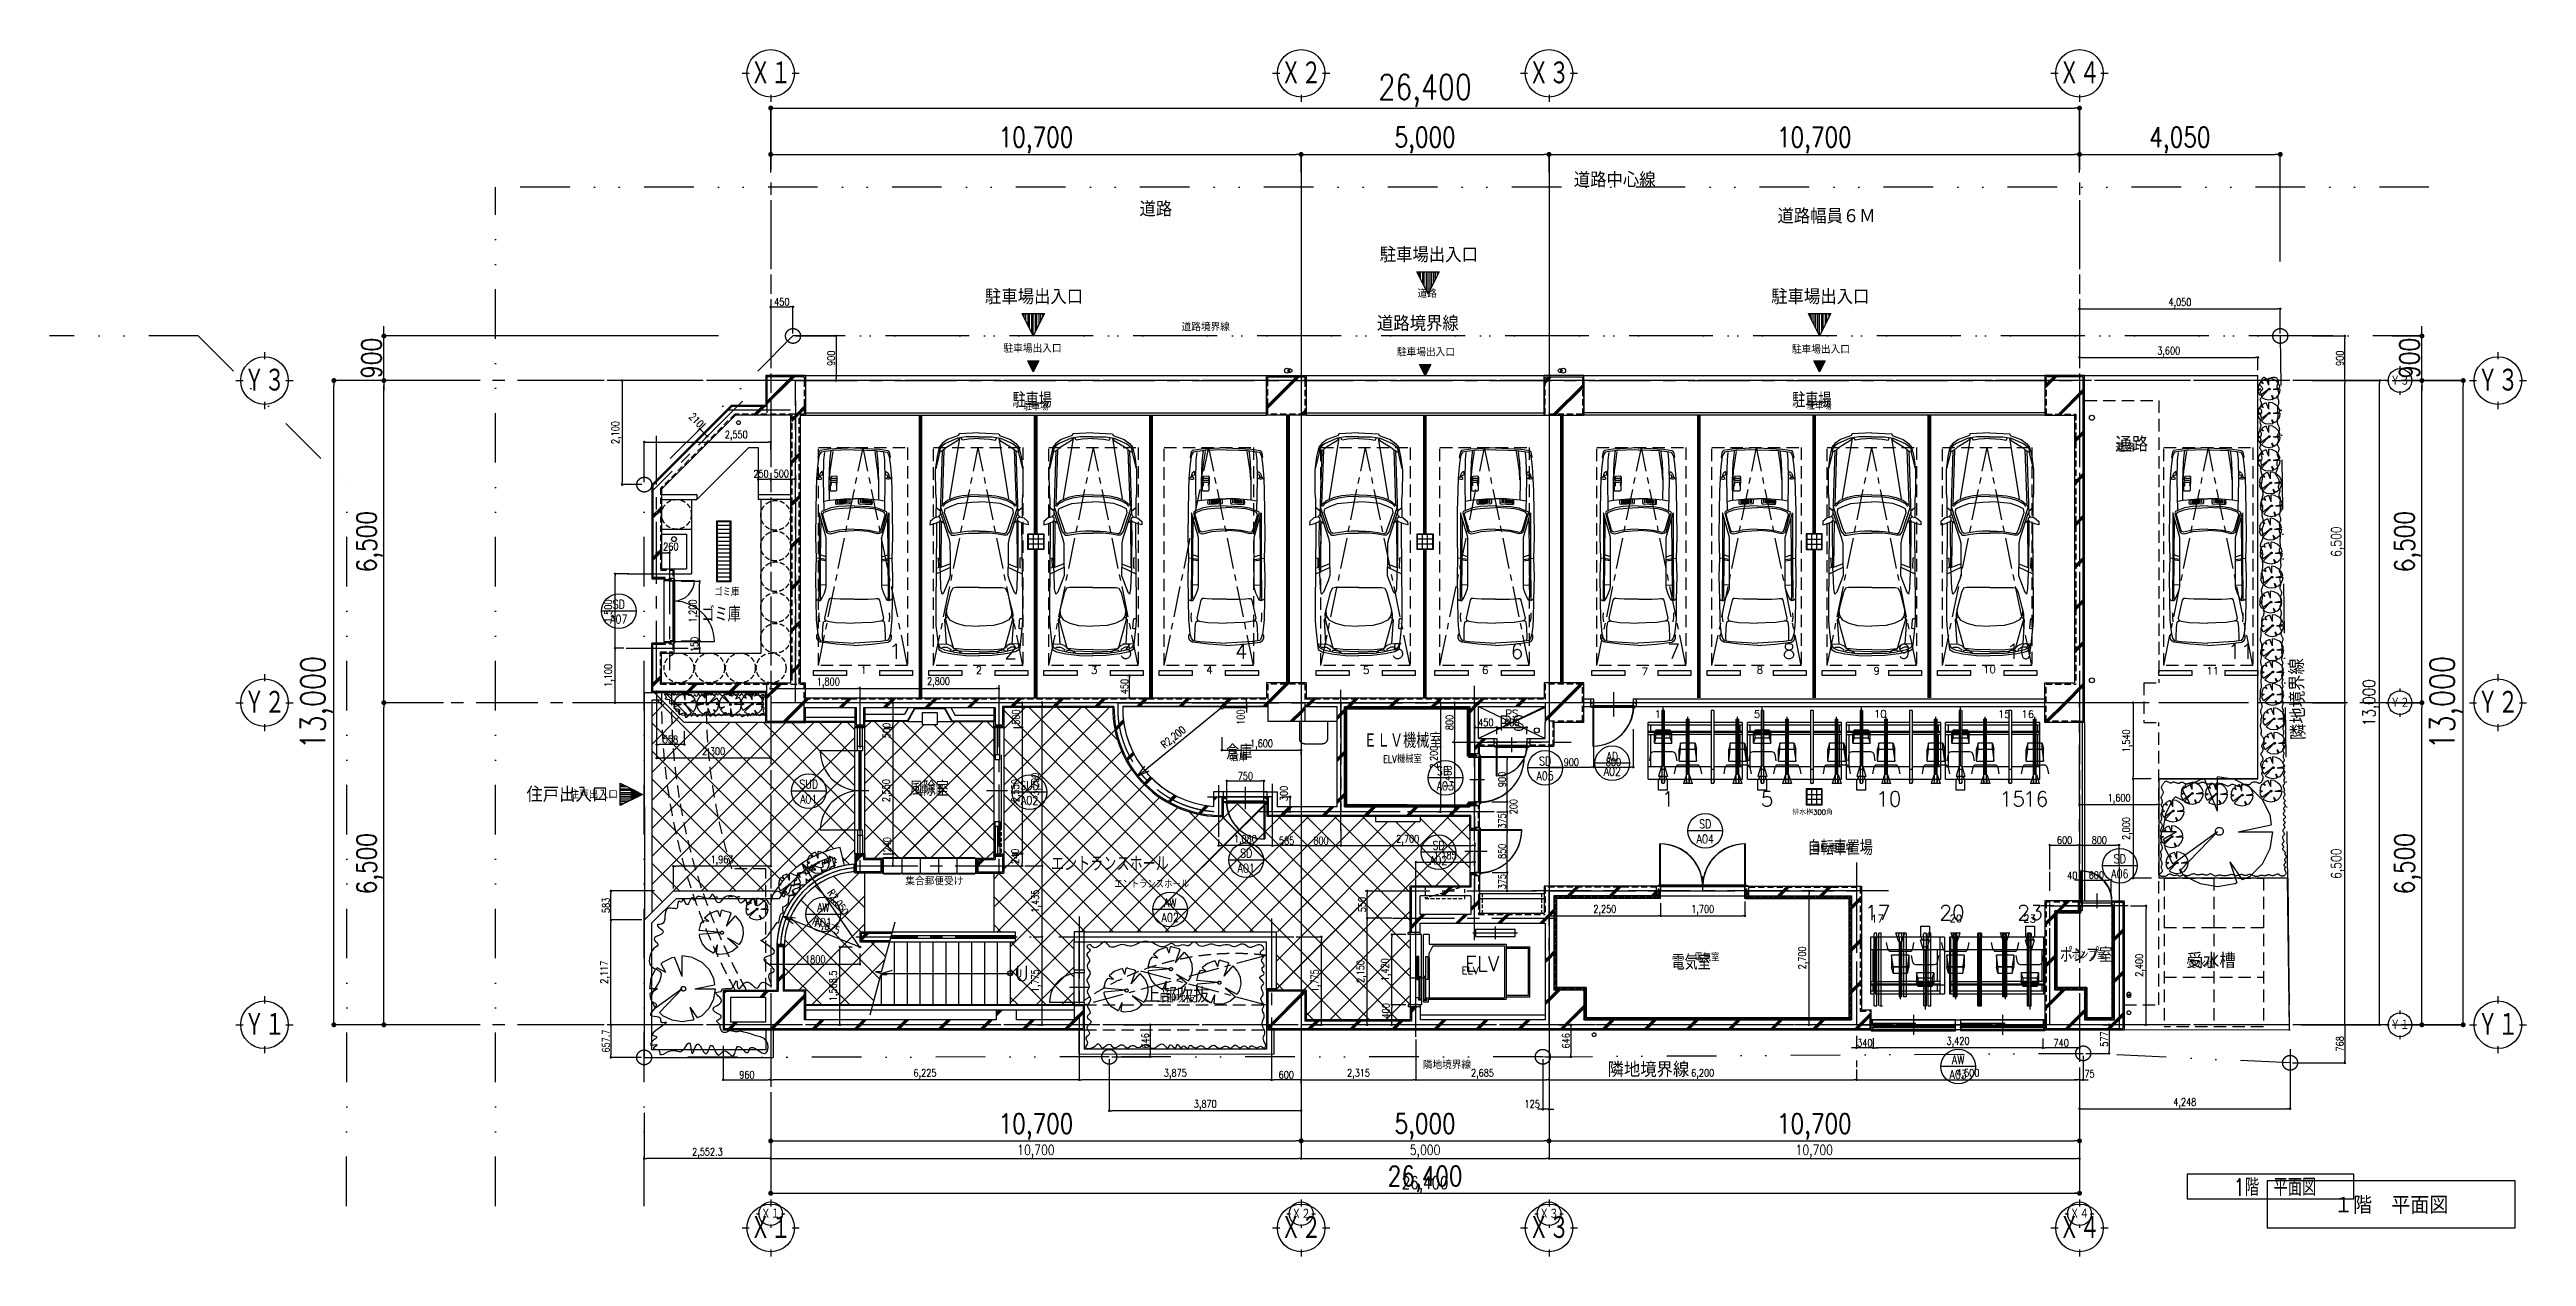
# Model space of a CAD drawing. Header units: millimetres. Extents: x 15495 to 166182, y -39946 to 18307.
# Drawn here: x 15495 to 65457, y -39255 to -14899 of the extents above; entities that cross this region are included whole.
import ezdxf
from ezdxf.enums import TextEntityAlignment as Align

# ---------------------------------------------------------------- set-up
doc = ezdxf.new("R2010")
doc.units = ezdxf.units.MM
doc.header["$LTSCALE"] = 1000
for name, pattern in [('CENTER', [2, 1.25, -0.25, 0.25, -0.25]), ('DASHED', [0.75, 0.5, -0.25]), ('DASHED2', [0.375, 0.25, -0.125]), ('DIVIDEX2', [2.5, 1, -0.5, 0, -0.5, 0, -0.5])]:
    doc.linetypes.add(name, pattern=pattern)
doc.layers.get('0').update_dxf_attribs({"linetype": 'CONTINUOUS'})
for name, color, linetype in [('1F-A_ELSE-100', 6, 'CONTINUOUS'), ('1F-A_ELSE-50', 6, 'CONTINUOUS'), ('1F-A_EQP-100', 60, 'CONTINUOUS'), ('1F-A_EQP-50', 60, 'CONTINUOUS'), ('1F-A_GARD-100', 3, 'CONTINUOUS'), ('1F-A_GARD-50', 3, 'CONTINUOUS'), ('1F-A_SITE-100', 1, 'DIVIDEX2'), ('1F-A_SITE-50', 1, 'DIVIDEX2'), ('1F-DT_ID-100', 13, 'CONTINUOUS'), ('1F-E-PANL-100', 3, 'CONTINUOUS'), ('1F-E-PANL-50', 3, 'CONTINUOUS'), ('1F-E_DIM-100', 3, 'CONTINUOUS'), ('1F-E_DIM-50', 3, 'CONTINUOUS'), ('1F-E_GRID-100', 1, 'CENTER'), ('1F-E_GRID-50', 1, 'CENTER'), ('1F-E_TEXT-100', 3, 'CONTINUOUS'), ('1F-E_TEXT-50', 3, 'CONTINUOUS'), ('1F-F_ELEV-100', 12, 'CONTINUOUS'), ('1F-F_ELEV-50', 12, 'CONTINUOUS'), ('1F-F_ELV-KYOUTSU', 5, 'CONTINUOUS'), ('1F-F_FINI1-100', 190, 'CONTINUOUS'), ('1F-F_FINI1-50', 190, 'CONTINUOUS'), ('1F-F_FINI2-50', 1, 'CONTINUOUS'), ('1F-F_FITT1-100', 5, 'CONTINUOUS'), ('1F-F_FITT1-50', 5, 'CONTINUOUS'), ('1F-F_FITT2-50', 1, 'CONTINUOUS'), ('1F-F_HAT1-50', 9, 'CONTINUOUS'), ('1F-F_HIDE-100', 12, 'CONTINUOUS'), ('1F-F_HIDE-50', 12, 'CONTINUOUS'), ('1F-F_LAY2-100', 6, 'CONTINUOUS'), ('1F-F_LAY2-50', 6, 'CONTINUOUS'), ('1F-H-AREA-50', 1, 'CENTER'), ('1F-H_LINE1-100', 140, 'CONTINUOUS'), ('1F-H_LINE1-50', 140, 'CONTINUOUS'), ('1F-H_LINE2-100', 70, 'CONTINUOUS'), ('1F-H_LINE2-50', 70, 'CONTINUOUS'), ('1F-R_COLM-50', 7, 'CONTINUOUS'), ('1F-R_EWALL-50', 7, 'CONTINUOUS'), ('1F-R_LINE-100', 6, 'CONTINUOUS'), ('1F-R_LINE-50', 6, 'CONTINUOUS'), ('1F-R_STAIR-100', 4, 'CONTINUOUS'), ('1F-R_STAIR-50', 4, 'CONTINUOUS'), ('1F-U_ALC-100', 8, 'CONTINUOUS'), ('1F-U_ALC-50', 8, 'CONTINUOUS'), ('1F-U_LGS-100', 120, 'CONTINUOUS'), ('1F-U_LGS-50', 120, 'CONTINUOUS'), ('DT_ID', 13, 'CONTINUOUS'), ('E_TEXT', 3, 'CONTINUOUS'), ('EV-Space_EV-A_EVES-100', 5, 'CONTINUOUS'), ('EV-Space_EV-A_EVES-50', 5, 'CONTINUOUS'), ('EV-Space_EV-F_FINI1-100', 190, 'CONTINUOUS'), ('F_FINI1-50', 190, 'CONTINUOUS'), ('F_FITT1-100', 5, 'CONTINUOUS'), ('F_FITT1-50', 5, 'CONTINUOUS'), ('F_FITT2-100', 1, 'CONTINUOUS'), ('F_FITT2-50', 1, 'CONTINUOUS'), ('K-A_GARD', 3, 'CONTINUOUS')]:
    doc.layers.add(name, color=color, linetype=linetype)
doc.styles.add('DIM', font='romans.shx', dxfattribs={"width": 0.8, "bigfont": 'bigfont.shx'})
doc.styles.add('ROOM', font='romans.shx', dxfattribs={"width": 0.8, "bigfont": 'bigfont.shx'})
doc.styles.get("Standard").update_dxf_attribs({"font": 'txt.shx', "bigfont": 'bigfont.shx'})
doc.dimstyles.new('DIM100_4_3', dxfattribs={"dimscale": 100, "dimtxt": 4, "dimasz": 1, "dimexe": 0, "dimexo": 1, "dimgap": 0.5, "dimtad": 1, "dimdec": 1, "dimdsep": 46, "dimlunit": 6, "dimtxsty": 'DIM', "dimblk1": 'DOT', "dimblk2": 'DOT', "dimsah": 1, "dimcen": 1, "dimclrd": 256, "dimclre": 256, "dimclrt": 256, "dimadec": 0, "dimazin": 0, "dimtfac": 1, "dimtdec": 1, "dimtix": 1, "dimtmove": 2, "dimatfit": 3, "dimldrblk": 'DOT', "dimfxl": 1, "dimtvp": 0.833333, "dimtolj": 1, "dimarcsym": 0})
doc.dimstyles.new('DIM100_5_3', dxfattribs={"dimscale": 100, "dimtxt": 5, "dimasz": 1, "dimexe": 0, "dimexo": 1, "dimgap": 0.5, "dimtad": 1, "dimdec": 1, "dimdsep": 46, "dimlunit": 6, "dimtxsty": 'DIM', "dimblk1": 'DOT', "dimblk2": 'DOT', "dimsah": 1, "dimcen": 1, "dimclrd": 256, "dimclre": 256, "dimclrt": 256, "dimadec": 0, "dimazin": 0, "dimtfac": 1, "dimtdec": 1, "dimtix": 1, "dimtmove": 2, "dimatfit": 3, "dimldrblk": 'DOT', "dimfxl": 1, "dimtvp": 0.833333, "dimtolj": 1, "dimarcsym": 0})
doc.dimstyles.new('DIM50_3_3', dxfattribs={"dimscale": 50, "dimtxt": 3, "dimasz": 1, "dimexe": 0, "dimexo": 1, "dimgap": 0.5, "dimtad": 1, "dimdec": 1, "dimdsep": 46, "dimlunit": 6, "dimtxsty": 'DIM', "dimblk1": 'DOT', "dimblk2": 'DOT', "dimsah": 1, "dimcen": 1, "dimclrd": 256, "dimclre": 256, "dimclrt": 256, "dimadec": 0, "dimazin": 0, "dimtfac": 1, "dimtdec": 1, "dimtix": 1, "dimtmove": 2, "dimatfit": 3, "dimldrblk": 'DOT', "dimfxl": 1, "dimtvp": 0.833333, "dimtolj": 1, "dimarcsym": 0})
doc.dimstyles.new('DIM50_4_3', dxfattribs={"dimscale": 50, "dimtxt": 4, "dimasz": 1, "dimexe": 0, "dimexo": 1, "dimgap": 0.5, "dimtad": 1, "dimdec": 1, "dimdsep": 46, "dimlunit": 6, "dimtxsty": 'DIM', "dimblk1": 'DOT', "dimblk2": 'DOT', "dimsah": 1, "dimcen": 1, "dimclrd": 256, "dimclre": 256, "dimclrt": 256, "dimadec": 0, "dimazin": 0, "dimtfac": 1, "dimtdec": 1, "dimtix": 1, "dimtmove": 2, "dimatfit": 3, "dimldrblk": 'DOT', "dimfxl": 1, "dimtvp": 0.833333, "dimtolj": 1, "dimarcsym": 0})
doc.dimstyles.new('DIM50_5_3', dxfattribs={"dimscale": 50, "dimtxt": 5, "dimasz": 1, "dimexe": 0, "dimexo": 1, "dimgap": 0.5, "dimtad": 1, "dimdec": 1, "dimdsep": 46, "dimlunit": 6, "dimtxsty": 'DIM', "dimblk1": 'DOT', "dimblk2": 'DOT', "dimsah": 1, "dimcen": 1, "dimclrd": 256, "dimclre": 256, "dimclrt": 256, "dimadec": 0, "dimazin": 0, "dimtfac": 1, "dimtdec": 1, "dimtix": 1, "dimtmove": 2, "dimatfit": 3, "dimldrblk": 'DOT', "dimfxl": 1, "dimtvp": 0.833333, "dimtolj": 1, "dimarcsym": 0})
pattern_1 = [(45, (-28400.75, -11674.75), (-424.264, 424.264), []), (45, (-28370.75, -11674.75), (-424.264, 424.264), []), (45, (-28340.75, -11674.75), (-424.264, 424.264), [])]
pattern_2 = [(45, (-28007.75, 19489.85), (-424.264, 424.264), []), (45, (-27977.75, 19489.85), (-424.264, 424.264), []), (45, (-27947.75, 19489.85), (-424.264, 424.264), [])]
pattern_3 = [(45, (-28007.75, 19489.847), (-17.67767, 17.67767), [])]
pattern_4 = [(45, (-28400.75, 19761.25), (-424.264, 424.264), []), (45, (-28370.75, 19761.25), (-424.264, 424.264), []), (45, (-28340.75, 19761.25), (-424.264, 424.264), [])]

# ---------------------------------------------------------------- blocks, each defined once
blk = doc.blocks.new('DOT')
at = {"color": 0, "linetype": 'ByBlock'}
blk.add_line((-0.5, 0), (-1, 0), dxfattribs=at)
at = {"color": 0, "linetype": 'ByBlock', "const_width": 0.5}
blk.add_lwpolyline([(-0.25, 0, 1), (0.25, 0, 1)], format="xyb", close=True, dxfattribs=at)
blk = doc.blocks.new('*D922')
at = {"layer": '1F-E_DIM-100', "lineweight": -2}
for p, q in [((30041, -17379), (30041, -16079)), ((30141, -16079), (56341, -16079)), ((56441, -17379), (56441, -16079))]:
    blk.add_line(p, q, dxfattribs=at)
at = {"layer": '1F-E_DIM-100', "lineweight": -2, "xscale": 100, "yscale": 100, "zscale": 100, "rotation": 180}
blk.add_blockref('DOT', (30041, -16079), dxfattribs=at)
at = {"layer": '1F-E_DIM-100', "lineweight": -2, "xscale": 100, "yscale": 100, "zscale": 100}
blk.add_blockref('DOT', (56441, -16079), dxfattribs=at)
at = {"layer": '1F-E_DIM-100', "insert": (43241, -15731), "char_height": 500, "attachment_point": 5, "style": 'DIM'}
blk.add_mtext('\\A1;26,400', dxfattribs=at)
blk = doc.blocks.new('_DOT')
at = {"color": 0, "linetype": 'ByBlock'}
blk.add_line((-0.5, 0), (-1, 0), dxfattribs=at)
at = {"color": 0, "linetype": 'ByBlock', "const_width": 0.5}
blk.add_lwpolyline([(-0.25, 0, 1), (0.25, 0, 1)], format="xyb", close=True, dxfattribs=at)
blk = doc.blocks.new('*D921')
at = {"layer": '1F-E_DIM-100', "lineweight": -2}
for p, q in [((30041, -36322), (30041, -37979)), ((56441, -36322), (56441, -37979)), ((30141, -37979), (56341, -37979))]:
    blk.add_line(p, q, dxfattribs=at)
at = {"layer": '1F-E_DIM-100', "lineweight": -2, "xscale": 100, "yscale": 100, "zscale": 100, "rotation": 180}
blk.add_blockref('DOT', (30041, -37979), dxfattribs=at)
at = {"layer": '1F-E_DIM-100', "lineweight": -2, "xscale": 100, "yscale": 100, "zscale": 100}
blk.add_blockref('DOT', (56441, -37979), dxfattribs=at)
at = {"layer": '1F-E_DIM-100', "insert": (43241, -37691), "char_height": 400, "attachment_point": 5, "style": 'DIM'}
blk.add_mtext('\\A1;26,400', dxfattribs=at)
blk = doc.blocks.new('*D920')
at = {"layer": '1F-E_DIM-100', "lineweight": -2}
for p, q in [((40741, -36322), (40741, -36922)), ((45741, -36322), (45741, -36922)), ((40841, -36922), (45641, -36922))]:
    blk.add_line(p, q, dxfattribs=at)
at = {"layer": '1F-E_DIM-100', "lineweight": -2, "xscale": 100, "yscale": 100, "zscale": 100, "rotation": 180}
blk.add_blockref('DOT', (40741, -36922), dxfattribs=at)
at = {"layer": '1F-E_DIM-100', "lineweight": -2, "xscale": 100, "yscale": 100, "zscale": 100}
blk.add_blockref('DOT', (45741, -36922), dxfattribs=at)
at = {"layer": '1F-E_DIM-100', "insert": (43241, -36634), "char_height": 400, "attachment_point": 5, "style": 'DIM'}
blk.add_mtext('\\A1;5,000', dxfattribs=at)
blk = doc.blocks.new('*D919')
at = {"layer": '1F-E_DIM-100', "lineweight": -2}
for p, q in [((40741, -17379), (40741, -17015)), ((40841, -17015), (45641, -17015)), ((45741, -17379), (45741, -17015))]:
    blk.add_line(p, q, dxfattribs=at)
at = {"layer": '1F-E_DIM-100', "lineweight": -2, "xscale": 100, "yscale": 100, "zscale": 100, "rotation": 180}
blk.add_blockref('DOT', (40741, -17015), dxfattribs=at)
at = {"layer": '1F-E_DIM-100', "lineweight": -2, "xscale": 100, "yscale": 100, "zscale": 100}
blk.add_blockref('DOT', (45741, -17015), dxfattribs=at)
at = {"layer": '1F-E_DIM-100', "insert": (43241, -16727), "char_height": 400, "attachment_point": 5, "style": 'DIM'}
blk.add_mtext('\\A1;5,000', dxfattribs=at)
blk = doc.blocks.new('ROOM')
at = {"layer": 'DT_ID', "flags": 1}
for tag, p in [('室番号', (0, 500)), ('面積', (0, -500)), ('内装制限', (0, -1000)), ('仕上レベル', (0, -1500)), ('スラブレベル', (0, -2000)), ('天井高', (0, -2500)), ('床下地', (0, -3000)), ('床仕上', (0, -3500)), ('巾木高さ', (0, -4000)), ('巾木仕上', (0, -4500)), ('壁下地', (0, -5000)), ('壁仕上', (0, -5500)), ('天井下地', (0, -6000)), ('天井仕上', (0, -6500)), ('見切縁', (0, -7000)), ('備考', (0, -7500))]:
    blk.add_attdef(tag, p, '', height=300, dxfattribs=at)
at = {"layer": 'E_TEXT', "style": 'ROOM', "width": 0.8}
blk.add_attdef('室名', (0, 0), '', height=300, dxfattribs=at)
blk = doc.blocks.new('CAR')
at = {"layer": '1F-H_LINE1-100', "linetype": 'DASHED', "ltscale": 0.5}
for p, q in [((0, -4400), (0, 0)), ((0, 0), (1800, 0)), ((1800, 0), (1800, -4400)), ((1800, -4400), (0, -4400))]:
    blk.add_line(p, q, dxfattribs=at)
at = {"layer": '1F-H_LINE1-100', "linetype": 'CENTER', "ltscale": 0.5}
for p in [(0, -4400), (1800, -4400)]:
    blk.add_line(p, (900, 0), dxfattribs=at)
blk = doc.blocks.new('*D924')
at = {"layer": '1F-E_DIM-100', "lineweight": -2}
for p, q in [((23444, -28079), (22239, -28079)), ((22239, -34479), (22239, -28179)), ((23444, -34579), (22239, -34579))]:
    blk.add_line(p, q, dxfattribs=at)
at = {"layer": '1F-E_DIM-100', "lineweight": -2, "xscale": 100, "yscale": 100, "zscale": 100}
for p, rotation in [((22239, -28079), 90), ((22239, -34579), 270)]:
    blk.add_blockref('DOT', p, dxfattribs=dict(at, rotation=rotation))
at = {"layer": '1F-E_DIM-100', "insert": (21951, -31329), "char_height": 400, "attachment_point": 5, "rotation": 90, "style": 'DIM'}
blk.add_mtext('\\A1;6,500', dxfattribs=at)
blk = doc.blocks.new('*D923')
at = {"layer": '1F-E_DIM-100', "lineweight": -2}
for p, q in [((23444, -21579), (21231, -21579)), ((21231, -34479), (21231, -21679)), ((23444, -34579), (21231, -34579))]:
    blk.add_line(p, q, dxfattribs=at)
at = {"layer": '1F-E_DIM-100', "lineweight": -2, "xscale": 100, "yscale": 100, "zscale": 100}
for p, rotation in [((21231, -21579), 90), ((21231, -34579), 270)]:
    blk.add_blockref('DOT', p, dxfattribs=dict(at, rotation=rotation))
at = {"layer": '1F-E_DIM-100', "insert": (20883, -28079), "char_height": 500, "attachment_point": 5, "rotation": 90, "style": 'DIM'}
blk.add_mtext('\\A1;13,000', dxfattribs=at)
blk = doc.blocks.new('AW-A01_100')
at = {"layer": 'F_FITT1-100'}
blk.add_arc((1675, -32), 1600, 93.5833, 178.8719, dxfattribs=at)
at = {"layer": 'F_FITT2-100'}
for radius, start, end in [(1675, 93.4227, 178.9224), (1525, 93.7598, 178.8164)]:
    blk.add_arc((1675, -32), radius, start, end, dxfattribs=at)
blk = doc.blocks.new('*D915')
at = {"layer": '1F-E_DIM-100', "lineweight": -2}
for p, q in [((30041, -36322), (30041, -36922)), ((40741, -36322), (40741, -36922)), ((30141, -36922), (40641, -36922))]:
    blk.add_line(p, q, dxfattribs=at)
at = {"layer": '1F-E_DIM-100', "lineweight": -2, "xscale": 100, "yscale": 100, "zscale": 100, "rotation": 180}
blk.add_blockref('DOT', (30041, -36922), dxfattribs=at)
at = {"layer": '1F-E_DIM-100', "lineweight": -2, "xscale": 100, "yscale": 100, "zscale": 100}
blk.add_blockref('DOT', (40741, -36922), dxfattribs=at)
at = {"layer": '1F-E_DIM-100', "insert": (35391, -36634), "char_height": 400, "attachment_point": 5, "style": 'DIM'}
blk.add_mtext('\\A1;10,700', dxfattribs=at)
blk = doc.blocks.new('AW-A02_100')
at = {"layer": 'F_FITT1-100'}
for p, q in [((200, 1474.99975), (0, 1474.99975)), ((0, 1474.99975), (0, 1275)), ((0, 1275), (200, 1275)), ((100, 700), (100, 1275)), ((200, 1275), (200, 1474.99975)), ((200, 1375), (3975, 1375)), ((3975, 1375), (3975, 299.9995)), ((0, 700), (0, 650)), ((200, 700), (0, 700)), ((200, 650), (0, 650)), ((100, 50), (100, 650)), ((200, 700), (200, 650)), ((200, 50), (-500, 50)), ((0, 50), (0, 0)), ((200, 50), (200, 0))]:
    blk.add_line(p, q, dxfattribs=at)
blk.add_arc((100, 50), 600, 90, 180, dxfattribs=at)
at = {"layer": 'F_FITT2-100'}
for p, q in [((0, 700), (0, 1275)), ((200, 1475), (4075, 1475)), ((200, 1275), (3875, 1275)), ((200, 700), (200, 1275)), ((3875, 299.9995), (3875, 1275)), ((4075, 299.9995), (4075, 1475)), ((0, 50), (0, 650)), ((200, 50), (200, 650))]:
    blk.add_line(p, q, dxfattribs=at)
blk = doc.blocks.new('TATEGU-KIGOU')
at = {"color": 2}
blk.add_line((350, 0), (-350, 0), dxfattribs=at)
blk.add_circle((0, 0), 350, dxfattribs=at)
at = {"color": 2, "style": 'ROOM', "width": 0.8}
for tag, p in [('建具種別', (0, 52)), ('建具番号', (0, -250))]:
    blk.add_attdef(tag, text='', height=175, dxfattribs=at).set_placement(p, align=Align.CENTER)
at = {"flags": 1}
for tag, p in [('内法寸法（W）', (-414, -714)), ('内法寸法（H）', (-414, -1064)), ('階', (-374, -1414)), ('部屋名', (-374, -1787)), ('メーカー名', (-374, -2149)), ('値段', (-374, -2499)), ('重量', (-374, -2849)), ('建具形状', (-374, -3199)), ('開閉方式', (-374, -3549)), ('取付場所', (-374, -3899)), ('扉厚', (-374, -4646)), ('見込', (-374, -4296)), ('仕上', (-374, -4996)), ('ガラス', (-374, -5346)), ('枠形状', (-374, -6046)), ('建具金物', (-374, -5696)), ('沓摺形状', (-374, -6396)), ('特記事項', (-374, -6746)), ('防火性能', (-374, -7096))]:
    blk.add_attdef(tag, p, '', height=175, dxfattribs=at)
blk = doc.blocks.new('*D916')
at = {"layer": '1F-E_DIM-100', "lineweight": -2}
for p, q in [((22239, -20579), (22239, -20479)), ((28991, -20679), (22239, -20679)), ((22239, -21579), (22239, -20679)), ((23444, -21579), (22239, -21579)), ((22239, -21679), (22239, -21779))]:
    blk.add_line(p, q, dxfattribs=at)
at = {"layer": '1F-E_DIM-100', "lineweight": -2, "xscale": 100, "yscale": 100, "zscale": 100}
for p, rotation in [((22239, -20679), 270), ((22239, -21579), 90)]:
    blk.add_blockref('DOT', p, dxfattribs=dict(at, rotation=rotation))
at = {"layer": '1F-E_DIM-100', "insert": (21989, -21129), "char_height": 400, "attachment_point": 5, "rotation": 90, "style": 'DIM'}
blk.add_mtext('\\A1;900', dxfattribs=at)
blk = doc.blocks.new('*D917')
at = {"layer": '1F-E_DIM-100', "lineweight": -2}
for p, q in [((23444, -21579), (22239, -21579)), ((22239, -27979), (22239, -21679)), ((23444, -28079), (22239, -28079))]:
    blk.add_line(p, q, dxfattribs=at)
at = {"layer": '1F-E_DIM-100', "lineweight": -2, "xscale": 100, "yscale": 100, "zscale": 100}
for p, rotation in [((22239, -21579), 90), ((22239, -28079), 270)]:
    blk.add_blockref('DOT', p, dxfattribs=dict(at, rotation=rotation))
at = {"layer": '1F-E_DIM-100', "insert": (21951, -24829), "char_height": 400, "attachment_point": 5, "rotation": 90, "style": 'DIM'}
blk.add_mtext('\\A1;6,500', dxfattribs=at)
blk = doc.blocks.new('SD-A07_100')
at = {"layer": 'F_FITT1-100'}
for p, q in [((0, -1230), (0, 0)), ((0, 0), (415, 0)), ((0, -1230), (815, -1230))]:
    blk.add_line(p, q, dxfattribs=at)
for centre, radius, start, end in [((-11, 11), 426, 271.4721, 358.5279), ((-11, -1241), 826, 0.7477, 89.2523)]:
    blk.add_arc(centre, radius, start, end, dxfattribs=at)
blk = doc.blocks.new('SUD-A01_100')
at = {"layer": '1F-F_FITT1-100'}
for p, q in [((100, 2175), (100, 2550)), ((100, 2075), (-700, 2075)), ((50, 2075), (50, 2175)), ((50, 2175), (150, 2175)), ((150, 2075), (50, 2075)), ((100, 2075), (100, 475)), ((150, 2175), (150, 2075)), ((100, 475), (-700, 475)), ((50, 475), (50, 375)), ((150, 475), (50, 475)), ((50, 375), (150, 375)), ((100, 375), (100, 0)), ((150, 375), (150, 475))]:
    blk.add_line(p, q, dxfattribs=at)
for centre, start, end in [((100, 2075), 180, 270), ((100, 475), 90, 180)]:
    blk.add_arc(centre, 800, start, end, dxfattribs=at)
at = {"layer": 'F_FITT2-100'}
for p, q in [((0, 0), (0, 2550)), ((200, 0), (200, 2550))]:
    blk.add_line(p, q, dxfattribs=at)
blk = doc.blocks.new('SUD-A02_100')
at = {"layer": 'F_FITT1-100'}
for p, q in [((75, 2000), (75, 2550)), ((25, 2000), (25, 1900)), ((125, 2000), (25, 2000)), ((125, 1900), (125, 2000)), ((150, 2000), (150, 550)), ((25, 1900), (125, 1900)), ((-148.8, 1275), (277.2, 1275)), ((25, 650), (125, 650)), ((25, 550), (25, 650)), ((125, 550), (25, 550)), ((75, 550), (75, 0)), ((125, 650), (125, 550))]:
    blk.add_line(p, q, dxfattribs=at)
at = {"layer": 'F_FITT1-100', "linetype": 'DASHED2', "ltscale": 0.3}
blk.add_line((150, 550), (150, 0), dxfattribs=at)
at = {"layer": 'F_FITT2-100'}
for p, q in [((0, 2550), (0, 0)), ((200, 2550), (200, 0))]:
    blk.add_line(p, q, dxfattribs=at)
blk = doc.blocks.new('SD-A01_100')
at = {"layer": 'F_FITT1-100'}
for p, q in [((0, 0), (-750, 0)), ((-375, -150), (-375, 300)), ((0, 0), (0, -750))]:
    blk.add_line(p, q, dxfattribs=at)
blk.add_arc((0, 0), 750, 180, 270, dxfattribs=at)
at = {"layer": 'F_FITT2-100'}
blk.add_line((0, 200), (-750, 200), dxfattribs=at)
blk = doc.blocks.new('*D927')
at = {"layer": '1F-E_DIM-100', "lineweight": -2}
for p, q in [((30041, -17379), (30041, -17015)), ((30141, -17015), (40641, -17015)), ((40741, -17379), (40741, -17015))]:
    blk.add_line(p, q, dxfattribs=at)
at = {"layer": '1F-E_DIM-100', "lineweight": -2, "xscale": 100, "yscale": 100, "zscale": 100, "rotation": 180}
blk.add_blockref('DOT', (30041, -17015), dxfattribs=at)
at = {"layer": '1F-E_DIM-100', "lineweight": -2, "xscale": 100, "yscale": 100, "zscale": 100}
blk.add_blockref('DOT', (40741, -17015), dxfattribs=at)
at = {"layer": '1F-E_DIM-100', "insert": (35391, -16727), "char_height": 400, "attachment_point": 5, "style": 'DIM'}
blk.add_mtext('\\A1;10,700', dxfattribs=at)
blk = doc.blocks.new('*D929')
at = {"layer": '1F-E_DIM-100', "lineweight": -2}
for p, q in [((62747, -28079), (63347, -28079)), ((63347, -34479), (63347, -28179)), ((62747, -34579), (63347, -34579))]:
    blk.add_line(p, q, dxfattribs=at)
at = {"layer": '1F-E_DIM-100', "lineweight": -2, "xscale": 100, "yscale": 100, "zscale": 100}
for p, rotation in [((63347, -28079), 90), ((63347, -34579), 270)]:
    blk.add_blockref('DOT', p, dxfattribs=dict(at, rotation=rotation))
at = {"layer": '1F-E_DIM-100', "insert": (63059, -31329), "char_height": 400, "attachment_point": 5, "rotation": 90, "style": 'DIM'}
blk.add_mtext('\\A1;6,500', dxfattribs=at)
blk = doc.blocks.new('*D928')
at = {"layer": '1F-E_DIM-100', "lineweight": -2}
for p, q in [((62747, -21579), (64181, -21579)), ((64181, -34479), (64181, -21679)), ((62747, -34579), (64181, -34579))]:
    blk.add_line(p, q, dxfattribs=at)
at = {"layer": '1F-E_DIM-100', "lineweight": -2, "xscale": 100, "yscale": 100, "zscale": 100}
for p, rotation in [((64181, -21579), 90), ((64181, -34579), 270)]:
    blk.add_blockref('DOT', p, dxfattribs=dict(at, rotation=rotation))
at = {"layer": '1F-E_DIM-100', "insert": (63833, -28079), "char_height": 500, "attachment_point": 5, "rotation": 90, "style": 'DIM'}
blk.add_mtext('\\A1;13,000', dxfattribs=at)
blk = doc.blocks.new('SD-A04_100')
at = {"layer": 'F_FITT1-100'}
for p, q in [((0, 0), (0, 850)), ((1700, 0), (1700, 850)), ((1700, 0), (0, 0)), ((850, -108), (850, 192))]:
    blk.add_line(p, q, dxfattribs=at)
for centre, start, end in [((0, 0), 0, 90), ((1700, 0), 90, 180)]:
    blk.add_arc(centre, 850, start, end, dxfattribs=at)
at = {"layer": 'F_FITT2-100'}
blk.add_line((0, -200), (1700, -200), dxfattribs=at)
blk = doc.blocks.new('SD-A06_100')
at = {"layer": 'F_FITT1-100'}
for p, q in [((0, 0), (0, 600)), ((0, 0), (0, 600)), ((0, 0), (600, 0)), ((0, 0), (600, 0)), ((300, -150), (300, 150)), ((300, -150), (300, 150))]:
    blk.add_line(p, q, dxfattribs=at)
blk.add_arc((0, 0), 600, 0, 90, dxfattribs=at)
blk.add_arc((0, 0), 600, 0, 90, dxfattribs=at)
blk = doc.blocks.new('*D930')
at = {"layer": '1F-E_DIM-100', "lineweight": -2}
for p, q in [((45741, -36322), (45741, -36922)), ((56441, -36322), (56441, -36922)), ((45841, -36922), (56341, -36922))]:
    blk.add_line(p, q, dxfattribs=at)
at = {"layer": '1F-E_DIM-100', "lineweight": -2, "xscale": 100, "yscale": 100, "zscale": 100, "rotation": 180}
blk.add_blockref('DOT', (45741, -36922), dxfattribs=at)
at = {"layer": '1F-E_DIM-100', "lineweight": -2, "xscale": 100, "yscale": 100, "zscale": 100}
blk.add_blockref('DOT', (56441, -36922), dxfattribs=at)
at = {"layer": '1F-E_DIM-100', "insert": (51091, -36634), "char_height": 400, "attachment_point": 5, "style": 'DIM'}
blk.add_mtext('\\A1;10,700', dxfattribs=at)
blk = doc.blocks.new('AW-A03_100')
at = {"layer": '1F-F_FITT1-100'}
for p, q in [((1700, 75), (740, 75)), ((850, 300), (850, -100)), ((2700, 125), (1800, 125))]:
    blk.add_line(p, q, dxfattribs=at)
at = {"layer": 'F_FITT1-100'}
for p, q in [((900, 125), (0, 125)), ((1700, 75), (740, 75)), ((850, 300), (850, -100)), ((1700, 0), (1700, 200)), ((1700, 0), (1700, 200)), ((1700, 200), (1800, 200)), ((1700, 200), (1800, 200)), ((1800, 0), (1700, 0)), ((1800, 0), (1700, 0)), ((1800, 200), (1800, 0)), ((1800, 200), (1800, 0)), ((2700, 125), (1800, 125)), ((3500, 75), (2540, 75)), ((2650, 300), (2650, -100)), ((2650, 300), (2650, -100))]:
    blk.add_line(p, q, dxfattribs=at)
at = {"layer": 'F_FITT2-100'}
for p, q in [((0, 200), (1700, 200)), ((1700, 0), (0, 0)), ((1800, 200), (3500, 200)), ((3500, 0), (1800, 0))]:
    blk.add_line(p, q, dxfattribs=at)
blk = doc.blocks.new('EV-Space')
at = {"layer": 'EV-Space_EV-A_EVES-100'}
for p, q in [((1200, 1570), (2000, 1570)), ((1200, 1570), (1200, 1420)), ((1600, 1620), (1600, 1370)), ((2000, 1420), (2000, 1570)), ((100, 1460), (-10, 1460)), ((-10, 1460), (-10, 985)), ((10, 1015), (10, 985)), ((110, 135), (110, 1460)), ((150, 135), (150, 1460)), ((270, 1460), (150, 1460)), ((270, 1460), (270, 1265)), ((270, 1265), (1820, 1265)), ((340, 1235), (270, 1085)), ((270, 985), (270, 1085)), ((1150, 1495), (2050, 1495)), ((1200, 1420), (2000, 1420)), ((1820, 1265), (1820, 155)), ((1820, 1215), (2300, 1215)), ((2300, 205), (2300, 1215)), ((-130, 585), (204.096, 585)), ((-10, 985), (-10, 185)), ((-10, 985), (10, 985)), ((270, 985), (270, 185)), ((52.5, 185), (-10, 185)), ((-10, 185), (-10, 40)), ((110, 40), (-10, 40)), ((52.5, 185), (52.5, 135)), ((110, 135), (52.5, 135)), ((110, 135), (110, 40)), ((150, 135), (150, 105)), ((150, 105), (251, 105)), ((251, 155), (1820, 155)), ((251, 105), (251, 155)), ((1820, 205), (2300, 205))]:
    blk.add_line(p, q, dxfattribs=at)
at = {"layer": 'EV-Space_EV-A_EVES-100', "linetype": 'Continuous'}
for p, q in [((36.936, 557.569), (36.936, 1017.569)), ((73.841, 155), (73.841, 615))]:
    blk.add_line(p, q, dxfattribs=at)
at = {"layer": 'EV-Space_EV-A_EVES-50'}
for p, q in [((80, 1500), (80, 1460)), ((1200, 1570), (1200, 1420)), ((1200, 1570), (2000, 1570)), ((1600, 1620), (1600, 1370)), ((2000, 1420), (2000, 1570)), ((-10, 1460), (-10, 985)), ((110, 1460), (-10, 1460)), ((10, 1015), (10, 985)), ((110, 135), (110, 1460)), ((150, 135), (150, 1460)), ((270, 1460), (150, 1460)), ((250, 1015), (250, 985)), ((270, 1460), (270, 1265)), ((270, 1265), (1820, 1265)), ((340, 1235), (270, 1085)), ((270, 985), (270, 1085)), ((340, 1235), (1790, 1235)), ((1150, 1495), (2050, 1495)), ((1200, 1420), (2000, 1420)), ((1790, 1235), (1790, 185)), ((1820, 1265), (1820, 155)), ((1820, 1215), (2300, 1215)), ((1820, 1185), (2270, 1185)), ((2270, 235), (2270, 1185)), ((2300, 205), (2300, 1215)), ((-130, 585), (204.096, 585)), ((-10, 985), (10, 985)), ((-10, 985), (-10, 185)), ((270, 985), (250, 985)), ((270, 985), (270, 185)), ((-10, 185), (-10, 40)), ((52.5, 185), (-10, 185)), ((110, 40), (-10, 40)), ((52.5, 185), (52.5, 135)), ((110, 135), (52.5, 135)), ((80, 40), (80, 0)), ((110, 135), (110, 40)), ((150, 135), (150, 105)), ((150, 135), (221, 135)), ((150, 105), (251, 105)), ((221, 185), (1790, 185)), ((221, 135), (221, 185)), ((251, 155), (1820, 155)), ((251, 105), (251, 155)), ((1820, 235), (2270, 235)), ((1820, 205), (2300, 205))]:
    blk.add_line(p, q, dxfattribs=at)
at = {"layer": 'EV-Space_EV-A_EVES-50', "linetype": 'Continuous'}
for p, q in [((57.5, 1015), (20, 1015)), ((20, 1015), (20, 555)), ((57.5, 555), (57.5, 1015)), ((202.5, 1015), (240, 1015)), ((202.5, 555), (202.5, 1015)), ((240, 1015), (240, 555)), ((20, 555), (57.5, 555)), ((62.5, 155), (62.5, 615)), ((62.5, 615), (100, 615)), ((100, 615), (100, 155)), ((160, 615), (160, 155)), ((197.5, 615), (160, 615)), ((197.5, 155), (197.5, 615)), ((240, 555), (202.5, 555)), ((100, 155), (62.5, 155)), ((160, 155), (197.5, 155))]:
    blk.add_line(p, q, dxfattribs=at)
at = {"layer": 'EV-Space_EV-F_FINI1-100'}
blk.add_line((0, 0), (0, 0), dxfattribs=at)
blk = doc.blocks.new('*D931')
at = {"layer": '1F-E_DIM-100', "lineweight": -2}
for p, q in [((63347, -20579), (63347, -20479)), ((62747, -20679), (63347, -20679)), ((63347, -21579), (63347, -20679)), ((62747, -21579), (63347, -21579)), ((63347, -21679), (63347, -21779))]:
    blk.add_line(p, q, dxfattribs=at)
at = {"layer": '1F-E_DIM-100', "lineweight": -2, "xscale": 100, "yscale": 100, "zscale": 100}
for p, rotation in [((63347, -20679), 270), ((63347, -21579), 90)]:
    blk.add_blockref('DOT', p, dxfattribs=dict(at, rotation=rotation))
at = {"layer": '1F-E_DIM-100', "insert": (63097, -21129), "char_height": 400, "attachment_point": 5, "rotation": 90, "style": 'DIM'}
blk.add_mtext('\\A1;900', dxfattribs=at)
blk = doc.blocks.new('SD-A05_100')
at = {"layer": 'F_FITT1-100'}
for p, q in [((0, 0), (0, -600)), ((0, 0), (600, 0)), ((300, -125), (300, 175))]:
    blk.add_line(p, q, dxfattribs=at)
blk.add_arc((0, 0), 600, 270, 0, dxfattribs=at)
blk = doc.blocks.new('SD-A02_100')
at = {"layer": 'F_FITT1-100'}
for p, q in [((0, 0), (850, 0)), ((0, 0), (0, -850)), ((-300, -425), (150, -425))]:
    blk.add_line(p, q, dxfattribs=at)
blk.add_arc((0, 0), 850, 270, 0, dxfattribs=at)
at = {"layer": 'F_FITT2-100'}
blk.add_line((-200, 0), (-200, -850), dxfattribs=at)
blk = doc.blocks.new('SD-A03_100')
at = {"layer": 'F_FITT1-100'}
for p, q in [((0, 0), (0, -900)), ((0, 0), (900, 0)), ((-200, -450), (100, -450))]:
    blk.add_line(p, q, dxfattribs=at)
blk.add_arc((0, 0), 900, 270, 0, dxfattribs=at)
blk = doc.blocks.new('AD-A02_100')
at = {"layer": 'F_FITT1-100'}
for q in [(0, -800), (800, 0)]:
    blk.add_line((0, 0), q, dxfattribs=at)
blk.add_arc((0, 0), 800, 270, 0, dxfattribs=at)
blk = doc.blocks.new('*D918')
at = {"layer": '1F-E_DIM-100', "lineweight": -2}
for p, q in [((62747, -21579), (63347, -21579)), ((63347, -27979), (63347, -21679)), ((62747, -28079), (63347, -28079))]:
    blk.add_line(p, q, dxfattribs=at)
at = {"layer": '1F-E_DIM-100', "lineweight": -2, "xscale": 100, "yscale": 100, "zscale": 100}
for p, rotation in [((63347, -21579), 90), ((63347, -28079), 270)]:
    blk.add_blockref('DOT', p, dxfattribs=dict(at, rotation=rotation))
at = {"layer": '1F-E_DIM-100', "insert": (63059, -24829), "char_height": 400, "attachment_point": 5, "rotation": 90, "style": 'DIM'}
blk.add_mtext('\\A1;6,500', dxfattribs=at)
blk = doc.blocks.new('*D925')
at = {"layer": '1F-E_DIM-100', "lineweight": -2}
for p, q in [((45741, -17379), (45741, -17015)), ((45841, -17015), (56341, -17015)), ((56441, -17379), (56441, -17015))]:
    blk.add_line(p, q, dxfattribs=at)
at = {"layer": '1F-E_DIM-100', "lineweight": -2, "xscale": 100, "yscale": 100, "zscale": 100, "rotation": 180}
blk.add_blockref('DOT', (45741, -17015), dxfattribs=at)
at = {"layer": '1F-E_DIM-100', "lineweight": -2, "xscale": 100, "yscale": 100, "zscale": 100}
blk.add_blockref('DOT', (56441, -17015), dxfattribs=at)
at = {"layer": '1F-E_DIM-100', "insert": (51091, -16727), "char_height": 400, "attachment_point": 5, "style": 'DIM'}
blk.add_mtext('\\A1;10,700', dxfattribs=at)
blk = doc.blocks.new('*D926')
at = {"layer": '1F-E_DIM-100', "lineweight": -2}
for p, q in [((56441, -17379), (56441, -17015)), ((56541, -17015), (60391, -17015)), ((60491, -19179), (60491, -17015))]:
    blk.add_line(p, q, dxfattribs=at)
at = {"layer": '1F-E_DIM-100', "lineweight": -2, "xscale": 100, "yscale": 100, "zscale": 100, "rotation": 180}
blk.add_blockref('DOT', (56441, -17015), dxfattribs=at)
at = {"layer": '1F-E_DIM-100', "lineweight": -2, "xscale": 100, "yscale": 100, "zscale": 100}
blk.add_blockref('DOT', (60491, -17015), dxfattribs=at)
at = {"layer": '1F-E_DIM-100', "insert": (58466, -16727), "char_height": 400, "attachment_point": 5, "style": 'DIM'}
blk.add_mtext('\\A1;4,050', dxfattribs=at)
blk = doc.blocks.new('*D864')
at = {"layer": '1F-E_DIM-50', "lineweight": -2}
for p, q in [((42035, -31879), (42074, -31879)), ((42074, -32379), (42074, -31929)), ((42569, -32429), (42074, -32429))]:
    blk.add_line(p, q, dxfattribs=at)
at = {"layer": '1F-E_DIM-50', "lineweight": -2, "xscale": 50, "yscale": 50, "zscale": 50}
for p, rotation in [((42074, -31879), 90), ((42074, -32429), 270)]:
    blk.add_blockref('DOT', p, dxfattribs=dict(at, rotation=rotation))
at = {"layer": '1F-E_DIM-50', "insert": (41974, -32154), "char_height": 150, "attachment_point": 5, "rotation": 90, "style": 'DIM'}
blk.add_mtext('\\A1;550', dxfattribs=at)
blk = doc.blocks.new('*D834')
at = {"layer": '1F-E_DIM-50', "lineweight": -2}
for p, q in [((43056, -34875), (43056, -35687)), ((40741, -35756), (40741, -35687)), ((40791, -35687), (43006, -35687))]:
    blk.add_line(p, q, dxfattribs=at)
at = {"layer": '1F-E_DIM-50', "lineweight": -2, "xscale": 50, "yscale": 50, "zscale": 50, "rotation": 180}
blk.add_blockref('DOT', (40741, -35687), dxfattribs=at)
at = {"layer": '1F-E_DIM-50', "lineweight": -2, "xscale": 50, "yscale": 50, "zscale": 50}
blk.add_blockref('DOT', (43056, -35687), dxfattribs=at)
at = {"layer": '1F-E_DIM-50', "insert": (41898, -35573), "char_height": 150, "attachment_point": 5, "style": 'DIM'}
blk.add_mtext('\\A1;2,315', dxfattribs=at)
blk = doc.blocks.new('*D828')
at = {"layer": '1F-E_DIM-50', "lineweight": -2}
for p, q in [((42569, -32429), (42074, -32429)), ((42074, -34529), (42074, -32479)), ((42244, -34579), (42074, -34579))]:
    blk.add_line(p, q, dxfattribs=at)
at = {"layer": '1F-E_DIM-50', "lineweight": -2, "xscale": 50, "yscale": 50, "zscale": 50}
for p, rotation in [((42074, -32429), 90), ((42074, -34579), 270)]:
    blk.add_blockref('DOT', p, dxfattribs=dict(at, rotation=rotation))
at = {"layer": '1F-E_DIM-50', "insert": (41960, -33504), "char_height": 150, "attachment_point": 5, "rotation": 90, "style": 'DIM'}
blk.add_mtext('\\A1;2,150', dxfattribs=at)
blk = doc.blocks.new('*D881')
at = {"layer": '1F-E_DIM-50', "lineweight": -2}
for p, q in [((41541, -30624), (41541, -30963)), ((41591, -30963), (44191, -30963)), ((44241, -30912), (44241, -30963))]:
    blk.add_line(p, q, dxfattribs=at)
at = {"layer": '1F-E_DIM-50', "lineweight": -2, "xscale": 50, "yscale": 50, "zscale": 50, "rotation": 180}
blk.add_blockref('DOT', (41541, -30963), dxfattribs=at)
at = {"layer": '1F-E_DIM-50', "lineweight": -2, "xscale": 50, "yscale": 50, "zscale": 50}
blk.add_blockref('DOT', (44241, -30963), dxfattribs=at)
at = {"layer": '1F-E_DIM-50', "insert": (42891, -30849), "char_height": 150, "attachment_point": 5, "style": 'DIM'}
blk.add_mtext('\\A1;2,700', dxfattribs=at)
blk = doc.blocks.new('*D879')
at = {"layer": '1F-E_DIM-50', "lineweight": -2}
for p, q in [((40741, -36337), (40741, -37279)), ((45741, -36629), (45741, -37279)), ((40791, -37279), (45691, -37279))]:
    blk.add_line(p, q, dxfattribs=at)
at = {"layer": '1F-E_DIM-50', "lineweight": -2, "xscale": 50, "yscale": 50, "zscale": 50, "rotation": 180}
blk.add_blockref('DOT', (40741, -37279), dxfattribs=at)
at = {"layer": '1F-E_DIM-50', "lineweight": -2, "xscale": 50, "yscale": 50, "zscale": 50}
blk.add_blockref('DOT', (45741, -37279), dxfattribs=at)
at = {"layer": '1F-E_DIM-50', "insert": (43241, -37135), "char_height": 200, "attachment_point": 5, "style": 'DIM'}
blk.add_mtext('\\A1;5,000', dxfattribs=at)
blk = doc.blocks.new('*D877')
at = {"layer": '1F-E_DIM-50', "lineweight": -2}
for p, q in [((30041, -36629), (30041, -37979)), ((56441, -36629), (56441, -37979)), ((30091, -37979), (56391, -37979))]:
    blk.add_line(p, q, dxfattribs=at)
at = {"layer": '1F-E_DIM-50', "lineweight": -2, "xscale": 50, "yscale": 50, "zscale": 50, "rotation": 180}
blk.add_blockref('DOT', (30041, -37979), dxfattribs=at)
at = {"layer": '1F-E_DIM-50', "lineweight": -2, "xscale": 50, "yscale": 50, "zscale": 50}
blk.add_blockref('DOT', (56441, -37979), dxfattribs=at)
at = {"layer": '1F-E_DIM-50', "insert": (43241, -37805), "char_height": 250, "attachment_point": 5, "style": 'DIM'}
blk.add_mtext('\\A1;26,400', dxfattribs=at)
blk = doc.blocks.new('*D829')
at = {"layer": '1F-E_DIM-50', "lineweight": -2}
for p, q in [((40643, -32804), (41150, -32804)), ((41150, -34529), (41150, -32854)), ((41018, -34579), (41150, -34579))]:
    blk.add_line(p, q, dxfattribs=at)
at = {"layer": '1F-E_DIM-50', "lineweight": -2, "xscale": 50, "yscale": 50, "zscale": 50}
for p, rotation in [((41150, -32804), 90), ((41150, -34579), 270)]:
    blk.add_blockref('DOT', p, dxfattribs=dict(at, rotation=rotation))
at = {"layer": '1F-E_DIM-50', "insert": (41036, -33691), "char_height": 150, "attachment_point": 5, "rotation": 90, "style": 'DIM'}
blk.add_mtext('\\A1;1,775', dxfattribs=at)
blk = doc.blocks.new('*D827')
at = {"layer": '1F-E_DIM-50', "lineweight": -2}
for p, q in [((35334, -32804), (35515, -32804)), ((35515, -34529), (35515, -32854)), ((35423, -34579), (35515, -34579))]:
    blk.add_line(p, q, dxfattribs=at)
at = {"layer": '1F-E_DIM-50', "lineweight": -2, "xscale": 50, "yscale": 50, "zscale": 50}
for p, rotation in [((35515, -32804), 90), ((35515, -34579), 270)]:
    blk.add_blockref('DOT', p, dxfattribs=dict(at, rotation=rotation))
at = {"layer": '1F-E_DIM-50', "insert": (35400, -33691), "char_height": 150, "attachment_point": 5, "rotation": 90, "style": 'DIM'}
blk.add_mtext('\\A1;1,775', dxfattribs=at)
blk = doc.blocks.new('AW-A02_50')
at = {"layer": 'F_FITT1-50'}
for p, q in [((0, 0), (0, -200)), ((200, 0), (0, 0)), ((200, -200), (200, 0)), ((0, -200), (200, -200)), ((100, -775), (100, -200)), ((200, -100), (3975, -100)), ((3975, -100), (3975, -1150)), ((200, -775), (0, -775)), ((200, -825), (0, -825)), ((100, -1425), (100, -825)), ((200, -1425), (-500, -1425)), ((300, -1125), (-100, -1125)), ((0, -1425), (0, -1475)), ((200, -1475), (0, -1475)), ((200, -1425), (200, -1475)), ((3875, -1150), (3875, -1175)), ((4075, -1150), (3875, -1150)), ((4075, -1150), (4075, -1175))]:
    blk.add_line(p, q, dxfattribs=at)
blk.add_arc((100, -1425), 600, 90, 180, dxfattribs=at)
blk = doc.blocks.new('*D873')
at = {"layer": '1F-E_DIM-50', "lineweight": -2}
for p, q in [((31682, -33010), (31436, -33010)), ((31436, -34529), (31436, -33060)), ((31409, -34579), (31436, -34579))]:
    blk.add_line(p, q, dxfattribs=at)
at = {"layer": '1F-E_DIM-50', "lineweight": -2, "xscale": 50, "yscale": 50, "zscale": 50}
for p, rotation in [((31436, -33010), 90), ((31436, -34579), 270)]:
    blk.add_blockref('DOT', p, dxfattribs=dict(at, rotation=rotation))
at = {"layer": '1F-E_DIM-50', "insert": (31322, -33794), "char_height": 150, "attachment_point": 5, "rotation": 90, "style": 'DIM'}
blk.add_mtext('\\A1;1,568.5', dxfattribs=at)
blk = doc.blocks.new('WOOD')
at = {"layer": 'K-A_GARD'}
for p, q in [((-130.284, 180.18), (-141.372, 169.092)), ((-110.88, 110.88), (-141.372, 169.092)), ((-130.284, 180.18), (-69.3, 210.672)), ((-69.3, 210.672), (-52.668, 213.444)), ((0, 83.16), (-52.668, 213.444)), ((0, 83.16), (0, 221.76)), ((69.3, 210.672), (0, 221.76)), ((69.3, 210.672), (130.284, 180.18)), ((130.284, 180.18), (180.18, 130.284)), ((-210.672, 69.3), (-221.76, 0)), ((-166.32, 0), (-221.76, 0)), ((-166.32, 0), (-216.216, -30.492)), ((-210.672, 69.3), (-180.18, 130.284)), ((-180.18, 130.284), (-169.092, 141.372)), ((0, 0), (-180.18, -130.284)), ((-110.88, 110.88), (-169.092, 141.372)), ((0, 0), (-152.46, -158.004)), ((-8.776, 1.563), (-8.6405, 3.6305)), ((-8.6405, -0.5045), (-8.776, 1.563)), ((-8.6405, 3.6305), (-8.236, 5.6625)), ((-8.236, 5.6625), (-7.57, 7.6245)), ((-7.57, 7.6245), (-6.6535, 9.483)), ((-6.6535, 9.483), (-5.503, 11.206)), ((-5.503, 11.206), (-4.1365, 12.7635)), ((-4.1365, 12.7635), (-2.5785, 14.13)), ((-2.5785, 14.13), (-0.856, 15.2805)), ((-0.856, 15.2805), (1.002, 16.197)), ((1.002, 16.197), (2.9645, 16.863)), ((2.9645, 16.863), (4.996, 17.2675)), ((4.996, 17.2675), (7.064, 17.403)), ((7.064, 17.403), (9.1315, 17.2675)), ((9.1315, 17.2675), (11.1635, 16.863)), ((11.1635, 16.863), (13.126, 16.197)), ((13.126, 16.197), (14.984, 15.2805)), ((14.984, 15.2805), (16.707, 14.13)), ((16.707, 14.13), (18.264, 12.7635)), ((18.264, 12.7635), (19.6305, 11.206)), ((19.6305, 11.206), (20.7815, 9.483)), ((20.7815, 9.483), (21.698, 7.6245)), ((21.698, 7.6245), (22.364, 5.6625)), ((22.364, 5.6625), (22.7685, 3.6305)), ((22.7685, 3.6305), (22.904, 1.563)), ((22.904, 1.563), (22.7685, -0.5045)), ((83.16, 0), (216.216, 27.72)), ((83.16, 0), (221.76, 0)), ((180.18, 130.284), (210.672, 69.3)), ((210.672, 69.3), (216.216, 27.72)), ((221.76, 0), (210.672, -69.3)), ((-210.672, -69.3), (-216.216, -30.492)), ((-180.18, -130.284), (-210.672, -69.3)), ((-130.284, -180.18), (-152.46, -158.004)), ((-8.236, -2.5365), (-8.6405, -0.5045)), ((-7.57, -4.4985), (-8.236, -2.5365)), ((-6.6535, -6.357), (-7.57, -4.4985)), ((-5.503, -8.0795), (-6.6535, -6.357)), ((-4.1365, -9.6375), (-5.503, -8.0795)), ((-2.5785, -11.0035), (-4.1365, -9.6375)), ((-0.856, -12.1545), (-2.5785, -11.0035)), ((1.002, -13.071), (-0.856, -12.1545)), ((2.9645, -13.737), (1.002, -13.071)), ((4.996, -14.1415), (2.9645, -13.737)), ((7.064, -14.277), (4.996, -14.1415)), ((9.1315, -14.1415), (7.064, -14.277)), ((11.1635, -13.737), (9.1315, -14.1415)), ((13.126, -13.071), (11.1635, -13.737)), ((14.984, -12.1545), (13.126, -13.071)), ((16.707, -11.0035), (14.984, -12.1545)), ((18.264, -9.6375), (16.707, -11.0035)), ((19.6305, -8.0795), (18.264, -9.6375)), ((20.7815, -6.357), (19.6305, -8.0795)), ((21.698, -4.4985), (20.7815, -6.357)), ((22.364, -2.5365), (21.698, -4.4985)), ((22.7685, -0.5045), (22.364, -2.5365)), ((49.896, -121.968), (99.792, -194.04)), ((49.896, -121.968), (77.616, -205.128)), ((180.18, -130.284), (130.284, -180.18)), ((210.672, -69.3), (180.18, -130.284)), ((-69.3, -210.672), (-130.284, -180.18)), ((0, -221.76), (-69.3, -210.672)), ((69.3, -210.672), (0, -221.76)), ((69.3, -210.672), (77.616, -205.128)), ((130.284, -180.18), (99.792, -194.04))]:
    blk.add_line(p, q, dxfattribs=at)
blk = doc.blocks.new('*D872')
at = {"layer": '1F-E_DIM-50', "lineweight": -2}
for p, q in [((27444, -32462), (26818, -32462)), ((26818, -34529), (26818, -32512)), ((27096, -34579), (26818, -34579))]:
    blk.add_line(p, q, dxfattribs=at)
at = {"layer": '1F-E_DIM-50', "lineweight": -2, "xscale": 50, "yscale": 50, "zscale": 50}
for p, rotation in [((26818, -32462), 90), ((26818, -34579), 270)]:
    blk.add_blockref('DOT', p, dxfattribs=dict(at, rotation=rotation))
at = {"layer": '1F-E_DIM-50', "insert": (26703, -33520), "char_height": 150, "attachment_point": 5, "rotation": 90, "style": 'DIM'}
blk.add_mtext('\\A1;2,117', dxfattribs=at)
blk = doc.blocks.new('*D871')
at = {"layer": '1F-E_DIM-50', "lineweight": -2}
for p, q in [((30041, -35637), (30041, -35687)), ((36216, -35687), (30091, -35687)), ((36266, -35637), (36266, -35687))]:
    blk.add_line(p, q, dxfattribs=at)
at = {"layer": '1F-E_DIM-50', "lineweight": -2, "xscale": 50, "yscale": 50, "zscale": 50, "rotation": 180}
blk.add_blockref('DOT', (30041, -35687), dxfattribs=at)
at = {"layer": '1F-E_DIM-50', "lineweight": -2, "xscale": 50, "yscale": 50, "zscale": 50}
blk.add_blockref('DOT', (36266, -35687), dxfattribs=at)
at = {"layer": '1F-E_DIM-50', "insert": (33153, -35573), "char_height": 150, "attachment_point": 5, "style": 'DIM'}
blk.add_mtext('\\A1;6,225', dxfattribs=at)
blk = doc.blocks.new('*D870')
at = {"layer": '1F-E_DIM-50', "lineweight": -2}
for p, q in [((40741, -36337), (40741, -37279)), ((30041, -36629), (30041, -37279)), ((30091, -37279), (40691, -37279))]:
    blk.add_line(p, q, dxfattribs=at)
at = {"layer": '1F-E_DIM-50', "lineweight": -2, "xscale": 50, "yscale": 50, "zscale": 50, "rotation": 180}
blk.add_blockref('DOT', (30041, -37279), dxfattribs=at)
at = {"layer": '1F-E_DIM-50', "lineweight": -2, "xscale": 50, "yscale": 50, "zscale": 50}
blk.add_blockref('DOT', (40741, -37279), dxfattribs=at)
at = {"layer": '1F-E_DIM-50', "insert": (35391, -37135), "char_height": 200, "attachment_point": 5, "style": 'DIM'}
blk.add_mtext('\\A1;10,700', dxfattribs=at)
blk = doc.blocks.new('*D874')
at = {"layer": '1F-E_DIM-50', "lineweight": -2}
for p, q in [((27488, -36357), (27488, -37279)), ((29991, -37279), (27538, -37279)), ((30041, -37132), (30041, -37279))]:
    blk.add_line(p, q, dxfattribs=at)
at = {"layer": '1F-E_DIM-50', "lineweight": -2, "xscale": 50, "yscale": 50, "zscale": 50, "rotation": 180}
blk.add_blockref('DOT', (27488, -37279), dxfattribs=at)
at = {"layer": '1F-E_DIM-50', "lineweight": -2, "xscale": 50, "yscale": 50, "zscale": 50}
blk.add_blockref('DOT', (30041, -37279), dxfattribs=at)
at = {"layer": '1F-E_DIM-50', "insert": (28765, -37164), "char_height": 150, "attachment_point": 5, "style": 'DIM'}
blk.add_mtext('\\A1;2,552.3', dxfattribs=at)
blk = doc.blocks.new('*D875')
at = {"layer": '1F-E_DIM-50', "lineweight": -2}
for p, q in [((27031, -34579), (26818, -34579)), ((26818, -34629), (26818, -35186)), ((27438, -35236), (26818, -35236))]:
    blk.add_line(p, q, dxfattribs=at)
at = {"layer": '1F-E_DIM-50', "lineweight": -2, "xscale": 50, "yscale": 50, "zscale": 50}
for p, rotation in [((26818, -34579), 90), ((26818, -35236), 270)]:
    blk.add_blockref('DOT', p, dxfattribs=dict(at, rotation=rotation))
at = {"layer": '1F-E_DIM-50', "insert": (26718, -34908), "char_height": 150, "attachment_point": 5, "rotation": 90, "style": 'DIM'}
blk.add_mtext('\\A1;657.7', dxfattribs=at)
blk = doc.blocks.new('*D876')
at = {"layer": '1F-E_DIM-50', "lineweight": -2}
for p, q in [((29081, -35001), (29081, -35687)), ((30041, -35116), (30041, -35687)), ((29131, -35687), (29991, -35687))]:
    blk.add_line(p, q, dxfattribs=at)
at = {"layer": '1F-E_DIM-50', "lineweight": -2, "xscale": 50, "yscale": 50, "zscale": 50, "rotation": 180}
blk.add_blockref('DOT', (29081, -35687), dxfattribs=at)
at = {"layer": '1F-E_DIM-50', "lineweight": -2, "xscale": 50, "yscale": 50, "zscale": 50}
blk.add_blockref('DOT', (30041, -35687), dxfattribs=at)
at = {"layer": '1F-E_DIM-50', "insert": (29561, -35587), "char_height": 150, "attachment_point": 5, "style": 'DIM'}
blk.add_mtext('\\A1;960', dxfattribs=at)
blk = doc.blocks.new('*D831')
at = {"layer": '1F-E_DIM-50', "lineweight": -2}
for p, q in [((40141, -35464), (40141, -35687)), ((36266, -35637), (36266, -35687)), ((40091, -35687), (36316, -35687))]:
    blk.add_line(p, q, dxfattribs=at)
at = {"layer": '1F-E_DIM-50', "lineweight": -2, "xscale": 50, "yscale": 50, "zscale": 50, "rotation": 180}
blk.add_blockref('DOT', (36266, -35687), dxfattribs=at)
at = {"layer": '1F-E_DIM-50', "lineweight": -2, "xscale": 50, "yscale": 50, "zscale": 50}
blk.add_blockref('DOT', (40141, -35687), dxfattribs=at)
at = {"layer": '1F-E_DIM-50', "insert": (38203, -35573), "char_height": 150, "attachment_point": 5, "style": 'DIM'}
blk.add_mtext('\\A1;3,875', dxfattribs=at)
blk = doc.blocks.new('*D832')
at = {"layer": '1F-E_DIM-50', "lineweight": -2}
for p, q in [((36871, -35275), (36871, -36313)), ((40691, -36313), (36921, -36313)), ((40741, -36231), (40741, -36313))]:
    blk.add_line(p, q, dxfattribs=at)
at = {"layer": '1F-E_DIM-50', "lineweight": -2, "xscale": 50, "yscale": 50, "zscale": 50, "rotation": 180}
blk.add_blockref('DOT', (36871, -36313), dxfattribs=at)
at = {"layer": '1F-E_DIM-50', "lineweight": -2, "xscale": 50, "yscale": 50, "zscale": 50}
blk.add_blockref('DOT', (40741, -36313), dxfattribs=at)
at = {"layer": '1F-E_DIM-50', "insert": (38806, -36199), "char_height": 150, "attachment_point": 5, "style": 'DIM'}
blk.add_mtext('\\A1;3,870', dxfattribs=at)
blk = doc.blocks.new('*D833')
at = {"layer": '1F-E_DIM-50', "lineweight": -2}
for p, q in [((37165, -34579), (37697, -34579)), ((37697, -34629), (37697, -35175)), ((36921, -35225), (37697, -35225))]:
    blk.add_line(p, q, dxfattribs=at)
at = {"layer": '1F-E_DIM-50', "lineweight": -2, "xscale": 50, "yscale": 50, "zscale": 50}
for p, rotation in [((37697, -34579), 90), ((37697, -35225), 270)]:
    blk.add_blockref('DOT', p, dxfattribs=dict(at, rotation=rotation))
at = {"layer": '1F-E_DIM-50', "insert": (37597, -34902), "char_height": 150, "attachment_point": 5, "rotation": 90, "style": 'DIM'}
blk.add_mtext('\\A1;646', dxfattribs=at)
blk = doc.blocks.new('*D835')
at = {"layer": '1F-E_DIM-50', "lineweight": -2}
for p, q in [((40141, -35464), (40141, -35687)), ((40691, -35687), (40191, -35687)), ((40741, -35627), (40741, -35687))]:
    blk.add_line(p, q, dxfattribs=at)
at = {"layer": '1F-E_DIM-50', "lineweight": -2, "xscale": 50, "yscale": 50, "zscale": 50, "rotation": 180}
blk.add_blockref('DOT', (40141, -35687), dxfattribs=at)
at = {"layer": '1F-E_DIM-50', "lineweight": -2, "xscale": 50, "yscale": 50, "zscale": 50}
blk.add_blockref('DOT', (40741, -35687), dxfattribs=at)
at = {"layer": '1F-E_DIM-50', "insert": (40441, -35587), "char_height": 150, "attachment_point": 5, "style": 'DIM'}
blk.add_mtext('\\A1;600', dxfattribs=at)
blk = doc.blocks.new('*D838')
at = {"layer": '1F-E_DIM-50', "lineweight": -2}
for p, q in [((27491, -23629), (27491, -22819)), ((27541, -22819), (29991, -22819)), ((30041, -22980), (30041, -22819))]:
    blk.add_line(p, q, dxfattribs=at)
at = {"layer": '1F-E_DIM-50', "lineweight": -2, "xscale": 50, "yscale": 50, "zscale": 50, "rotation": 180}
blk.add_blockref('DOT', (27491, -22819), dxfattribs=at)
at = {"layer": '1F-E_DIM-50', "lineweight": -2, "xscale": 50, "yscale": 50, "zscale": 50}
blk.add_blockref('DOT', (30041, -22819), dxfattribs=at)
at = {"layer": '1F-E_DIM-50', "insert": (29346, -22691), "char_height": 150, "attachment_point": 5, "style": 'DIM'}
blk.add_mtext('\\A1;2,550', dxfattribs=at)
blk = doc.blocks.new('*D837')
at = {"layer": '1F-E_DIM-50', "lineweight": -2}
for p, q in [((27067, -21579), (27044, -21579)), ((27044, -21629), (27044, -23629)), ((27441, -23679), (27044, -23679))]:
    blk.add_line(p, q, dxfattribs=at)
at = {"layer": '1F-E_DIM-50', "lineweight": -2, "xscale": 50, "yscale": 50, "zscale": 50}
for p, rotation in [((27044, -21579), 90), ((27044, -23679), 270)]:
    blk.add_blockref('DOT', p, dxfattribs=dict(at, rotation=rotation))
at = {"layer": '1F-E_DIM-50', "insert": (26930, -22629), "char_height": 150, "attachment_point": 5, "rotation": 90, "style": 'DIM'}
blk.add_mtext('\\A1;2,100', dxfattribs=at)
blk = doc.blocks.new('*D840')
at = {"layer": '1F-E_DIM-50', "lineweight": -2}
for p, q in [((30041, -23550), (30041, -23568)), ((30091, -23568), (30491, -23568)), ((30541, -23518), (30541, -23568))]:
    blk.add_line(p, q, dxfattribs=at)
at = {"layer": '1F-E_DIM-50', "lineweight": -2, "xscale": 50, "yscale": 50, "zscale": 50, "rotation": 180}
blk.add_blockref('DOT', (30041, -23568), dxfattribs=at)
at = {"layer": '1F-E_DIM-50', "lineweight": -2, "xscale": 50, "yscale": 50, "zscale": 50}
blk.add_blockref('DOT', (30541, -23568), dxfattribs=at)
at = {"layer": '1F-E_DIM-50', "insert": (30255, -23457), "char_height": 150, "attachment_point": 5, "style": 'DIM'}
blk.add_mtext('\\A1;500', dxfattribs=at)
blk = doc.blocks.new('*D859')
at = {"layer": '1F-E_DIM-50', "lineweight": -2}
for p, q in [((30041, -27755), (30041, -27795)), ((30091, -27795), (31791, -27795)), ((31841, -27806), (31841, -27795))]:
    blk.add_line(p, q, dxfattribs=at)
at = {"layer": '1F-E_DIM-50', "lineweight": -2, "xscale": 50, "yscale": 50, "zscale": 50, "rotation": 180}
blk.add_blockref('DOT', (30041, -27795), dxfattribs=at)
at = {"layer": '1F-E_DIM-50', "lineweight": -2, "xscale": 50, "yscale": 50, "zscale": 50}
blk.add_blockref('DOT', (31841, -27795), dxfattribs=at)
at = {"layer": '1F-E_DIM-50', "insert": (31203, -27678), "char_height": 150, "attachment_point": 5, "style": 'DIM'}
blk.add_mtext('\\A1;1,800', dxfattribs=at)
blk = doc.blocks.new('*D857')
at = {"layer": '1F-E_DIM-50', "lineweight": -2}
for p, q in [((30041, -33294), (30041, -33358)), ((30091, -33358), (31790, -33358)), ((31840, -33140), (31840, -33358))]:
    blk.add_line(p, q, dxfattribs=at)
at = {"layer": '1F-E_DIM-50', "lineweight": -2, "xscale": 50, "yscale": 50, "zscale": 50, "rotation": 180}
blk.add_blockref('DOT', (30041, -33358), dxfattribs=at)
at = {"layer": '1F-E_DIM-50', "lineweight": -2, "xscale": 50, "yscale": 50, "zscale": 50}
blk.add_blockref('DOT', (31840, -33358), dxfattribs=at)
at = {"layer": '1F-E_DIM-50', "insert": (30940, -33258), "char_height": 150, "attachment_point": 5, "style": 'DIM'}
blk.add_mtext('\\A1;1800', dxfattribs=at)
blk = doc.blocks.new('AW-A01_50')
at = {"color": 5}
for p, q in [((-99, 1669), (-124, 1669)), ((-124, 1669), (-124, 1519)), ((-124, 1519), (-99, 1519)), ((-1674, 56), (-1674, 31)), ((-1674, 56), (-1523, 56)), ((-1674, 31), (-1524, 31)), ((-1524, 56), (-1524, 31))]:
    blk.add_line(p, q, dxfattribs=at)
at = {"color": 1}
for radius, start, end in [(1675, 94.2597, 178.0674), (1524, 94.6798, 177.8771)]:
    blk.add_arc((0, 0), radius, start, end, dxfattribs=at)
at = {"color": 5}
blk.add_arc((0, 0), 1600, 94.4599, 177.9767, dxfattribs=at)
blk = doc.blocks.new('*D886')
at = {"layer": '1F-E_DIM-50', "lineweight": -2}
for p, q in [((27741, -27835), (27741, -29196)), ((29991, -29196), (27791, -29196)), ((30041, -29147), (30041, -29196))]:
    blk.add_line(p, q, dxfattribs=at)
at = {"layer": '1F-E_DIM-50', "lineweight": -2, "xscale": 50, "yscale": 50, "zscale": 50, "rotation": 180}
blk.add_blockref('DOT', (27741, -29196), dxfattribs=at)
at = {"layer": '1F-E_DIM-50', "lineweight": -2, "xscale": 50, "yscale": 50, "zscale": 50}
blk.add_blockref('DOT', (30041, -29196), dxfattribs=at)
at = {"layer": '1F-E_DIM-50', "insert": (28891, -29082), "char_height": 150, "attachment_point": 5, "style": 'DIM'}
blk.add_mtext('\\A1;2,300', dxfattribs=at)
blk = doc.blocks.new('*D854')
at = {"layer": '1F-E_DIM-50', "lineweight": -2}
for p, q in [((27696, -31879), (26818, -31879)), ((26818, -32412), (26818, -31929)), ((27444, -32462), (26818, -32462))]:
    blk.add_line(p, q, dxfattribs=at)
at = {"layer": '1F-E_DIM-50', "lineweight": -2, "xscale": 50, "yscale": 50, "zscale": 50}
for p, rotation in [((26818, -31879), 90), ((26818, -32462), 270)]:
    blk.add_blockref('DOT', p, dxfattribs=dict(at, rotation=rotation))
at = {"layer": '1F-E_DIM-50', "insert": (26718, -32170), "char_height": 150, "attachment_point": 5, "rotation": 90, "style": 'DIM'}
blk.add_mtext('\\A1;583', dxfattribs=at)
blk = doc.blocks.new('*D853')
at = {"layer": '1F-E_DIM-50', "lineweight": -2}
for p, q in [((28078, -31829), (28078, -31380)), ((29991, -31380), (28128, -31380)), ((30041, -31314), (30041, -31380))]:
    blk.add_line(p, q, dxfattribs=at)
at = {"layer": '1F-E_DIM-50', "lineweight": -2, "xscale": 50, "yscale": 50, "zscale": 50, "rotation": 180}
blk.add_blockref('DOT', (28078, -31380), dxfattribs=at)
at = {"layer": '1F-E_DIM-50', "lineweight": -2, "xscale": 50, "yscale": 50, "zscale": 50}
blk.add_blockref('DOT', (30041, -31380), dxfattribs=at)
at = {"layer": '1F-E_DIM-50', "insert": (29059, -31265), "char_height": 150, "attachment_point": 5, "style": 'DIM'}
blk.add_mtext('\\A1;1,963', dxfattribs=at)
blk = doc.blocks.new('*D889')
at = {"layer": '1F-E_DIM-50', "lineweight": -2}
for p, q in [((27741, -28576), (27741, -28922)), ((28249, -28922), (27791, -28922)), ((28299, -28656), (28299, -28922))]:
    blk.add_line(p, q, dxfattribs=at)
at = {"layer": '1F-E_DIM-50', "lineweight": -2, "xscale": 50, "yscale": 50, "zscale": 50, "rotation": 180}
blk.add_blockref('DOT', (27741, -28922), dxfattribs=at)
at = {"layer": '1F-E_DIM-50', "lineweight": -2, "xscale": 50, "yscale": 50, "zscale": 50}
blk.add_blockref('DOT', (28299, -28922), dxfattribs=at)
at = {"layer": '1F-E_DIM-50', "insert": (28020, -28822), "char_height": 150, "attachment_point": 5, "style": 'DIM'}
blk.add_mtext('\\A1;558', dxfattribs=at)
blk = doc.blocks.new('*D850')
at = {"layer": '1F-E_DIM-50', "lineweight": -2}
for p, q in [((27181, -25479), (26902, -25479)), ((26902, -26929), (26902, -25529)), ((27078, -26979), (26902, -26979))]:
    blk.add_line(p, q, dxfattribs=at)
at = {"layer": '1F-E_DIM-50', "lineweight": -2, "xscale": 50, "yscale": 50, "zscale": 50}
for p, rotation in [((26902, -25479), 90), ((26902, -26979), 270)]:
    blk.add_blockref('DOT', p, dxfattribs=dict(at, rotation=rotation))
at = {"layer": '1F-E_DIM-50', "insert": (26787, -26229), "char_height": 150, "attachment_point": 5, "rotation": 90, "style": 'DIM'}
blk.add_mtext('\\A1;1,500', dxfattribs=at)
blk = doc.blocks.new('*D852')
at = {"layer": '1F-E_DIM-50', "lineweight": -2}
for p, q in [((27078, -26979), (26902, -26979)), ((26902, -28029), (26902, -27029)), ((26902, -28079), (26902, -28079))]:
    blk.add_line(p, q, dxfattribs=at)
at = {"layer": '1F-E_DIM-50', "lineweight": -2, "xscale": 50, "yscale": 50, "zscale": 50}
for p, rotation in [((26902, -26979), 90), ((26902, -28079), 270)]:
    blk.add_blockref('DOT', p, dxfattribs=dict(at, rotation=rotation))
at = {"layer": '1F-E_DIM-50', "insert": (26787, -27529), "char_height": 150, "attachment_point": 5, "rotation": 90, "style": 'DIM'}
blk.add_mtext('\\A1;1,100', dxfattribs=at)
blk = doc.blocks.new('*D858')
at = {"layer": '1F-E_DIM-50', "lineweight": -2}
for p, q in [((28233, -26829), (28605, -26829)), ((28488, -26979), (28605, -26979)), ((28605, -26779), (28605, -26729)), ((28605, -26979), (28605, -26829)), ((28605, -27029), (28605, -27079))]:
    blk.add_line(p, q, dxfattribs=at)
at = {"layer": '1F-E_DIM-50', "lineweight": -2, "xscale": 50, "yscale": 50, "zscale": 50}
for p, rotation in [((28605, -26829), 270), ((28605, -26979), 90)]:
    blk.add_blockref('DOT', p, dxfattribs=dict(at, rotation=rotation))
at = {"layer": '1F-E_DIM-50', "insert": (28505, -26904), "char_height": 150, "attachment_point": 5, "rotation": 90, "style": 'DIM'}
blk.add_mtext('\\A1;150', dxfattribs=at)
blk = doc.blocks.new('SD-A07_50')
at = {"layer": 'F_FITT1-50'}
for p, q in [((-80, 440), (-80, 415)), ((-80, 415), (-80, 440)), ((-80, 400), (-80, 440)), ((-80, 440), (-80, 415)), ((-80, 440), (-50, 440)), ((-80, 440), (-50, 440)), ((-20, 400), (-80, 400)), ((20, 415), (-20, 415)), ((20, 440), (-10, 440)), ((20, 440), (-10, 440)), ((20, 415), (20, 440)), ((-20, -800), (-80, -800)), ((-80, -800), (-80, -840)), ((-80, -840), (-80, -815)), ((-80, -815), (-80, -840)), ((-80, -840), (-80, -815)), ((-80, -840), (-50, -840)), ((-80, -840), (-50, -840)), ((20, -815), (-20, -815)), ((20, -815), (-20, -815)), ((20, -840), (-10, -840)), ((20, -840), (-10, -840)), ((20, -815), (20, -840))]:
    blk.add_line(p, q, dxfattribs=at)
at = {"layer": 'F_FITT1-50', "linetype": 'Continuous'}
for p, q in [((-20, -815), (-20, 415)), ((0, 415), (415, 415)), ((20, -815), (20, 415)), ((0, -815), (815, -815))]:
    blk.add_line(p, q, dxfattribs=at)
at = {"layer": 'F_FITT1-50'}
for centre, radius, start, end in [((-11, 426), 426, 271.4721, 358.5279), ((-11, -826), 826, 0.7477, 89.2523)]:
    blk.add_arc(centre, radius, start, end, dxfattribs=at)
blk = doc.blocks.new('*D851')
at = {"layer": '1F-E_DIM-50', "lineweight": -2}
for p, q in [((28236, -25629), (28605, -25629)), ((28605, -26779), (28605, -25679)), ((28233, -26829), (28605, -26829))]:
    blk.add_line(p, q, dxfattribs=at)
at = {"layer": '1F-E_DIM-50', "lineweight": -2, "xscale": 50, "yscale": 50, "zscale": 50}
for p, rotation in [((28605, -25629), 90), ((28605, -26829), 270)]:
    blk.add_blockref('DOT', p, dxfattribs=dict(at, rotation=rotation))
at = {"layer": '1F-E_DIM-50', "insert": (28491, -26229), "char_height": 150, "attachment_point": 5, "rotation": 90, "style": 'DIM'}
blk.add_mtext('\\A1;1,200', dxfattribs=at)
blk = doc.blocks.new('*D836')
at = {"layer": '1F-E_DIM-50', "lineweight": -2}
for p, q in [((27741, -25006), (27741, -25056)), ((27791, -25056), (27951, -25056)), ((28001, -25006), (28001, -25056))]:
    blk.add_line(p, q, dxfattribs=at)
at = {"layer": '1F-E_DIM-50', "lineweight": -2, "xscale": 50, "yscale": 50, "zscale": 50, "rotation": 180}
blk.add_blockref('DOT', (27741, -25056), dxfattribs=at)
at = {"layer": '1F-E_DIM-50', "lineweight": -2, "xscale": 50, "yscale": 50, "zscale": 50}
blk.add_blockref('DOT', (28001, -25056), dxfattribs=at)
at = {"layer": '1F-E_DIM-50', "insert": (28027, -24930), "char_height": 150, "attachment_point": 5, "style": 'DIM'}
blk.add_mtext('\\A1;260', dxfattribs=at)
blk = doc.blocks.new('*D841')
at = {"layer": '1F-E_DIM-50', "lineweight": -2}
for p, q in [((29791, -23601), (29791, -23568)), ((29841, -23568), (29991, -23568)), ((30041, -23606), (30041, -23568))]:
    blk.add_line(p, q, dxfattribs=at)
at = {"layer": '1F-E_DIM-50', "lineweight": -2, "xscale": 50, "yscale": 50, "zscale": 50, "rotation": 180}
blk.add_blockref('DOT', (29791, -23568), dxfattribs=at)
at = {"layer": '1F-E_DIM-50', "lineweight": -2, "xscale": 50, "yscale": 50, "zscale": 50}
blk.add_blockref('DOT', (30041, -23568), dxfattribs=at)
at = {"layer": '1F-E_DIM-50', "insert": (29846, -23461), "char_height": 150, "attachment_point": 5, "style": 'DIM'}
blk.add_mtext('\\A1;250', dxfattribs=at)
blk = doc.blocks.new('*D826')
at = {"layer": '1F-E_DIM-50', "lineweight": -2}
for p, q in [((38552, -28079), (39639, -28079)), ((39191, -28179), (39639, -28179)), ((39639, -28029), (39639, -27979)), ((39639, -28079), (39639, -28179)), ((39639, -28229), (39639, -28279))]:
    blk.add_line(p, q, dxfattribs=at)
at = {"layer": '1F-E_DIM-50', "lineweight": -2, "xscale": 50, "yscale": 50, "zscale": 50}
for p, rotation in [((39639, -28079), 270), ((39639, -28179), 90)]:
    blk.add_blockref('DOT', p, dxfattribs=dict(at, rotation=rotation))
at = {"layer": '1F-E_DIM-50', "insert": (39521, -28372), "char_height": 150, "attachment_point": 5, "rotation": 90, "style": 'DIM'}
blk.add_mtext('\\A1;100', dxfattribs=at)
blk = doc.blocks.new('*D844')
at = {"layer": '1F-E_DIM-50', "lineweight": -2}
for p, q in [((34924, -28079), (35113, -28079)), ((35113, -28129), (35113, -28529)), ((34936, -28579), (35113, -28579))]:
    blk.add_line(p, q, dxfattribs=at)
at = {"layer": '1F-E_DIM-50', "lineweight": -2, "xscale": 50, "yscale": 50, "zscale": 50}
for p, rotation in [((35113, -28079), 90), ((35113, -28579), 270)]:
    blk.add_blockref('DOT', p, dxfattribs=dict(at, rotation=rotation))
at = {"layer": '1F-E_DIM-50', "insert": (34989, -28370), "char_height": 150, "attachment_point": 5, "rotation": 90, "style": 'DIM'}
blk.add_mtext('\\A1;500', dxfattribs=at)
blk = doc.blocks.new('_Open30')
at = {"color": 0, "linetype": 'ByBlock', "lineweight": -2}
for p, q in [((-1, 0.27), (0, 0)), ((0, 0), (-1, -0.27)), ((0, 0), (-1, 0))]:
    blk.add_line(p, q, dxfattribs=at)
blk = doc.blocks.new('*D887')
at = {"layer": '1F-E_DIM-50', "lineweight": -2}
blk.add_line((39141, -28179), (37629, -29411), dxfattribs=at)
at = {"layer": '1F-E_DIM-50', "lineweight": -2, "xscale": 250, "yscale": 250, "zscale": 250, "rotation": 219.162945015299}
blk.add_blockref('_Open30', (37435, -29569), dxfattribs=at)
at = {"layer": '1F-E_DIM-50', "insert": (38175, -28791), "char_height": 150, "attachment_point": 5, "rotation": 39.1629, "style": 'DIM'}
blk.add_mtext('\\A1;R2,200', dxfattribs=at)
blk = doc.blocks.new('*D885')
at = {"layer": '1F-E_DIM-50', "lineweight": -2}
for p, q in [((32319, -28079), (32508, -28079)), ((32508, -28129), (32508, -28529)), ((32330, -28579), (32508, -28579))]:
    blk.add_line(p, q, dxfattribs=at)
at = {"layer": '1F-E_DIM-50', "lineweight": -2, "xscale": 50, "yscale": 50, "zscale": 50}
for p, rotation in [((32508, -28079), 90), ((32508, -28579), 270)]:
    blk.add_blockref('DOT', p, dxfattribs=dict(at, rotation=rotation))
at = {"layer": '1F-E_DIM-50', "insert": (32376, -28640), "char_height": 150, "attachment_point": 5, "rotation": 90, "style": 'DIM'}
blk.add_mtext('\\A1;500', dxfattribs=at)
blk = doc.blocks.new('*D884')
at = {"layer": '1F-E_DIM-50', "lineweight": -2}
for p, q in [((35514, -28079), (35515, -28079)), ((35515, -31319), (35515, -28129)), ((35166, -31369), (35515, -31369))]:
    blk.add_line(p, q, dxfattribs=at)
at = {"layer": '1F-E_DIM-50', "lineweight": -2, "xscale": 50, "yscale": 50, "zscale": 50}
for p, rotation in [((35515, -28079), 90), ((35515, -31369), 270)]:
    blk.add_blockref('DOT', p, dxfattribs=dict(at, rotation=rotation))
at = {"layer": '1F-E_DIM-50', "insert": (35400, -29724), "char_height": 150, "attachment_point": 5, "rotation": 90, "style": 'DIM'}
blk.add_mtext('\\A1;3,290', dxfattribs=at)
blk = doc.blocks.new('*D861')
at = {"layer": '1F-E_DIM-50', "lineweight": -2}
for p, q in [((32161, -31369), (32508, -31369)), ((32307, -31129), (32508, -31129)), ((32508, -31179), (32508, -31319))]:
    blk.add_line(p, q, dxfattribs=at)
at = {"layer": '1F-E_DIM-50', "lineweight": -2, "xscale": 50, "yscale": 50, "zscale": 50}
for p, rotation in [((32508, -31129), 90), ((32508, -31369), 270)]:
    blk.add_blockref('DOT', p, dxfattribs=dict(at, rotation=rotation))
at = {"layer": '1F-E_DIM-50', "insert": (32392, -30944), "char_height": 150, "attachment_point": 5, "rotation": 90, "style": 'DIM'}
blk.add_mtext('\\A1;240', dxfattribs=at)
blk = doc.blocks.new('*D891')
at = {"layer": '1F-E_DIM-50', "lineweight": -2}
for p, q in [((32374, -28579), (32508, -28579)), ((32508, -28629), (32508, -31079)), ((32307, -31129), (32508, -31129))]:
    blk.add_line(p, q, dxfattribs=at)
at = {"layer": '1F-E_DIM-50', "lineweight": -2, "xscale": 50, "yscale": 50, "zscale": 50}
for p, rotation in [((32508, -28579), 90), ((32508, -31129), 270)]:
    blk.add_blockref('DOT', p, dxfattribs=dict(at, rotation=rotation))
at = {"layer": '1F-E_DIM-50', "insert": (32393, -29854), "char_height": 150, "attachment_point": 5, "rotation": 90, "style": 'DIM'}
blk.add_mtext('\\A1;2,550', dxfattribs=at)
blk = doc.blocks.new('SUD-A02_50')
at = {"color": 5}
for p, q in [((-150, 1300), (50, 1300)), ((-150, 1275), (50, 1275)), ((-125, 725), (-125, 1275)), ((-75, 725), (-75, 1275)), ((-25, 725), (-25, 1275)), ((-25, 725), (-125, 725)), ((-125, 725), (-125, 625)), ((-125, 625), (-25, 625)), ((-25, 625), (-25, 725)), ((0, 725), (0, -725)), ((-298.8, 0), (127.2, 0)), ((-125, -725), (-125, -625)), ((-125, -625), (-25, -625)), ((-25, -725), (-125, -725)), ((-125, -725), (-125, -1275)), ((-75, -725), (-75, -1275)), ((-25, -625), (-25, -725)), ((-25, -725), (-25, -1275)), ((-150, -1300), (-150, -1275)), ((-150, -1275), (50, -1275)), ((-150, -1300), (50, -1300)), ((50, -1275), (50, -1300))]:
    blk.add_line(p, q, dxfattribs=at)
at = {"color": 1}
blk.add_line((50, 1275), (50, -1275), dxfattribs=at)
at = {"color": 5, "linetype": 'DASHED2', "ltscale": 0.3}
blk.add_line((0, -725), (0, -1275), dxfattribs=at)
blk = doc.blocks.new('*D890')
at = {"layer": '1F-E_DIM-50', "lineweight": -2}
for p, q in [((34979, -28579), (35113, -28579)), ((35113, -28629), (35113, -31079)), ((34912, -31129), (35113, -31129))]:
    blk.add_line(p, q, dxfattribs=at)
at = {"layer": '1F-E_DIM-50', "lineweight": -2, "xscale": 50, "yscale": 50, "zscale": 50}
for p, rotation in [((35113, -28579), 90), ((35113, -31129), 270)]:
    blk.add_blockref('DOT', p, dxfattribs=dict(at, rotation=rotation))
at = {"layer": '1F-E_DIM-50', "insert": (34999, -29854), "char_height": 150, "attachment_point": 5, "rotation": 90, "style": 'DIM'}
blk.add_mtext('\\A1;2,550', dxfattribs=at)
blk = doc.blocks.new('SUD-A01_50')
at = {"color": 5}
for p, q in [((-120, 1300), (-120, 1275)), ((-120, 1300), (80, 1300)), ((-120, 1275), (80, 1275)), ((-70, 900), (-70, 1275)), ((-20, 900), (-20, 1275)), ((30, 900), (30, 1275)), ((80, 1300), (80, 1275)), ((-20, 800), (-820, 800)), ((-70, 800), (-70, 900)), ((-70, 900), (30, 900)), ((30, 800), (-70, 800)), ((-40, 800), (-40, -800)), ((0, 800), (0, -800)), ((30, 900), (30, 800)), ((-183, 0), (161, 0)), ((-20, -800), (-820, -800)), ((-70, -800), (-70, -900)), ((30, -800), (-70, -800)), ((-70, -900), (30, -900)), ((-70, -900), (-70, -1275)), ((-20, -900), (-20, -1275)), ((30, -900), (30, -800)), ((30, -900), (30, -1275)), ((80, -1275), (-120, -1275)), ((-120, -1275), (-120, -1300)), ((80, -1300), (-120, -1300)), ((80, -1300), (80, -1275))]:
    blk.add_line(p, q, dxfattribs=at)
at = {"color": 1}
for p, q in [((-120, -1275), (-120, 1275)), ((80, -1275), (80, 1275))]:
    blk.add_line(p, q, dxfattribs=at)
at = {"color": 5}
for centre, start, end in [((-20, 800), 180, 270), ((-20, -800), 90, 180)]:
    blk.add_arc(centre, 800, start, end, dxfattribs=at)
blk = doc.blocks.new('*D855')
at = {"layer": '1F-E_DIM-50', "lineweight": -2}
blk.add_line((31840, -33010), (30820, -31527), dxfattribs=at)
at = {"layer": '1F-E_DIM-50', "lineweight": -2, "xscale": 250, "yscale": 250, "zscale": 250, "rotation": 124.5348946068699}
blk.add_blockref('_Open30', (30678, -31321), dxfattribs=at)
at = {"layer": '1F-E_DIM-50', "insert": (31381, -32116), "char_height": 150, "attachment_point": 5, "rotation": 304.5349, "style": 'DIM'}
blk.add_mtext('\\A1;R2,050', dxfattribs=at)
blk = doc.blocks.new('*D856')
at = {"layer": '1F-E_DIM-50', "lineweight": -2}
blk.add_line((31840, -33010), (30517, -32481), dxfattribs=at)
at = {"layer": '1F-E_DIM-50', "lineweight": -2, "xscale": 250, "yscale": 250, "zscale": 250, "rotation": 158.2008693444363}
blk.add_blockref('_Open30', (30285, -32388), dxfattribs=at)
at = {"layer": '1F-E_DIM-50', "insert": (31152, -32605), "char_height": 150, "attachment_point": 5, "rotation": 338.2009, "style": 'DIM'}
blk.add_mtext('\\A1;R1,675', dxfattribs=at)
blk = doc.blocks.new('*D863')
at = {"layer": '1F-E_DIM-50', "lineweight": -2}
for p, q in [((35398, -31369), (35515, -31369)), ((35515, -32754), (35515, -31419)), ((35334, -32804), (35515, -32804))]:
    blk.add_line(p, q, dxfattribs=at)
at = {"layer": '1F-E_DIM-50', "lineweight": -2, "xscale": 50, "yscale": 50, "zscale": 50}
for p, rotation in [((35515, -31369), 90), ((35515, -32804), 270)]:
    blk.add_blockref('DOT', p, dxfattribs=dict(at, rotation=rotation))
at = {"layer": '1F-E_DIM-50', "insert": (35400, -32086), "char_height": 150, "attachment_point": 5, "rotation": 90, "style": 'DIM'}
blk.add_mtext('\\A1;1,435', dxfattribs=at)
blk = doc.blocks.new('*D862')
at = {"layer": '1F-E_DIM-50', "lineweight": -2}
for p, q in [((34766, -31369), (35113, -31369)), ((34912, -31129), (35113, -31129)), ((35113, -31179), (35113, -31319))]:
    blk.add_line(p, q, dxfattribs=at)
at = {"layer": '1F-E_DIM-50', "lineweight": -2, "xscale": 50, "yscale": 50, "zscale": 50}
for p, rotation in [((35113, -31129), 90), ((35113, -31369), 270)]:
    blk.add_blockref('DOT', p, dxfattribs=dict(at, rotation=rotation))
at = {"layer": '1F-E_DIM-50', "insert": (34972, -31179), "char_height": 150, "attachment_point": 5, "rotation": 90, "style": 'DIM'}
blk.add_mtext('\\A1;240', dxfattribs=at)
blk = doc.blocks.new('*D868')
at = {"layer": '1F-E_DIM-50', "lineweight": -2}
for p, q in [((40156, -30029), (40156, -30963)), ((39076, -30837), (39076, -30963)), ((40106, -30963), (39126, -30963))]:
    blk.add_line(p, q, dxfattribs=at)
at = {"layer": '1F-E_DIM-50', "lineweight": -2, "xscale": 50, "yscale": 50, "zscale": 50, "rotation": 180}
blk.add_blockref('DOT', (39076, -30963), dxfattribs=at)
at = {"layer": '1F-E_DIM-50', "lineweight": -2, "xscale": 50, "yscale": 50, "zscale": 50}
blk.add_blockref('DOT', (40156, -30963), dxfattribs=at)
at = {"layer": '1F-E_DIM-50', "insert": (39616, -30849), "char_height": 150, "attachment_point": 5, "style": 'DIM'}
blk.add_mtext('\\A1;1,080', dxfattribs=at)
blk = doc.blocks.new('*D866')
at = {"layer": '1F-E_DIM-50', "lineweight": -2}
for p, q in [((39241, -29889), (39241, -29658)), ((39291, -29658), (39941, -29658)), ((39991, -29887), (39991, -29658))]:
    blk.add_line(p, q, dxfattribs=at)
at = {"layer": '1F-E_DIM-50', "lineweight": -2, "xscale": 50, "yscale": 50, "zscale": 50, "rotation": 180}
blk.add_blockref('DOT', (39241, -29658), dxfattribs=at)
at = {"layer": '1F-E_DIM-50', "lineweight": -2, "xscale": 50, "yscale": 50, "zscale": 50}
blk.add_blockref('DOT', (39991, -29658), dxfattribs=at)
at = {"layer": '1F-E_DIM-50', "insert": (39616, -29558), "char_height": 150, "attachment_point": 5, "style": 'DIM'}
blk.add_mtext('\\A1;750', dxfattribs=at)
blk = doc.blocks.new('SD-A01_50')
at = {"layer": 'F_FITT1-50'}
for p, q in [((-415, 60), (-390, 60)), ((-390, 60), (-415, 60)), ((-375, 60), (-415, 60)), ((-415, 60), (-390, 60)), ((-415, 60), (-415, 30)), ((-415, 60), (-415, 30)), ((-390, 0), (390, 0)), ((-375, 0), (-375, 60)), ((0, -170), (0, 280)), ((375, 60), (415, 60)), ((375, 0), (375, 60)), ((415, 60), (390, 60)), ((390, 60), (415, 60)), ((415, 60), (390, 60)), ((415, 60), (415, 30)), ((415, 60), (415, 30)), ((-415, -40), (-415, -10)), ((-415, -40), (-415, -10)), ((-390, -40), (-415, -40)), ((-390, -40), (415, -40)), ((390, -40), (415, -40)), ((415, -40), (415, -10)), ((415, -40), (415, -10))]:
    blk.add_line(p, q, dxfattribs=at)
blk.add_arc((386, 6), 776, 181.9277, 270.319, dxfattribs=at)
blk = doc.blocks.new('*D892')
at = {"layer": '1F-E_DIM-50', "lineweight": -2}
for p, q in [((39141, -28778), (39141, -29037)), ((39191, -29037), (40691, -29037)), ((40741, -29126), (40741, -29037))]:
    blk.add_line(p, q, dxfattribs=at)
at = {"layer": '1F-E_DIM-50', "lineweight": -2, "xscale": 50, "yscale": 50, "zscale": 50, "rotation": 180}
blk.add_blockref('DOT', (39141, -29037), dxfattribs=at)
at = {"layer": '1F-E_DIM-50', "lineweight": -2, "xscale": 50, "yscale": 50, "zscale": 50}
blk.add_blockref('DOT', (40741, -29037), dxfattribs=at)
at = {"layer": '1F-E_DIM-50', "insert": (39941, -28923), "char_height": 150, "attachment_point": 5, "style": 'DIM'}
blk.add_mtext('\\A1;1,600', dxfattribs=at)
blk = doc.blocks.new('*D865')
at = {"layer": '1F-E_DIM-50', "lineweight": -2}
for p, q in [((40741, -30639), (40741, -30963)), ((40791, -30963), (41491, -30963)), ((41541, -30624), (41541, -30963))]:
    blk.add_line(p, q, dxfattribs=at)
at = {"layer": '1F-E_DIM-50', "lineweight": -2, "xscale": 50, "yscale": 50, "zscale": 50, "rotation": 180}
blk.add_blockref('DOT', (40741, -30963), dxfattribs=at)
at = {"layer": '1F-E_DIM-50', "lineweight": -2, "xscale": 50, "yscale": 50, "zscale": 50}
blk.add_blockref('DOT', (41541, -30963), dxfattribs=at)
at = {"layer": '1F-E_DIM-50', "insert": (41141, -30863), "char_height": 150, "attachment_point": 5, "style": 'DIM'}
blk.add_mtext('\\A1;800', dxfattribs=at)
blk = doc.blocks.new('*D869')
at = {"layer": '1F-E_DIM-50', "lineweight": -2}
for p, q in [((40156, -30029), (40156, -30963)), ((40741, -30404), (40741, -30963)), ((40691, -30963), (40206, -30963))]:
    blk.add_line(p, q, dxfattribs=at)
at = {"layer": '1F-E_DIM-50', "lineweight": -2, "xscale": 50, "yscale": 50, "zscale": 50, "rotation": 180}
blk.add_blockref('DOT', (40156, -30963), dxfattribs=at)
at = {"layer": '1F-E_DIM-50', "lineweight": -2, "xscale": 50, "yscale": 50, "zscale": 50}
blk.add_blockref('DOT', (40741, -30963), dxfattribs=at)
at = {"layer": '1F-E_DIM-50', "insert": (40448, -30863), "char_height": 150, "attachment_point": 5, "style": 'DIM'}
blk.add_mtext('\\A1;585', dxfattribs=at)
blk = doc.blocks.new('*D867')
at = {"layer": '1F-E_DIM-50', "lineweight": -2}
for p, q in [((40432, -29979), (40519, -29979)), ((40432, -30279), (40519, -30279)), ((40519, -30229), (40519, -30029))]:
    blk.add_line(p, q, dxfattribs=at)
at = {"layer": '1F-E_DIM-50', "lineweight": -2, "xscale": 50, "yscale": 50, "zscale": 50}
for p, rotation in [((40519, -29979), 90), ((40519, -30279), 270)]:
    blk.add_blockref('DOT', p, dxfattribs=dict(at, rotation=rotation))
at = {"layer": '1F-E_DIM-50', "insert": (40392, -29912), "char_height": 150, "attachment_point": 5, "rotation": 90, "style": 'DIM'}
blk.add_mtext('\\A1;300', dxfattribs=at)
blk = doc.blocks.new('*D849')
at = {"layer": '1F-E_DIM-50', "lineweight": -2}
for p, q in [((31841, -27806), (31841, -27795)), ((31891, -27795), (34591, -27795)), ((34641, -27745), (34641, -27795))]:
    blk.add_line(p, q, dxfattribs=at)
at = {"layer": '1F-E_DIM-50', "lineweight": -2, "xscale": 50, "yscale": 50, "zscale": 50, "rotation": 180}
blk.add_blockref('DOT', (31841, -27795), dxfattribs=at)
at = {"layer": '1F-E_DIM-50', "lineweight": -2, "xscale": 50, "yscale": 50, "zscale": 50}
blk.add_blockref('DOT', (34641, -27795), dxfattribs=at)
at = {"layer": '1F-E_DIM-50', "insert": (33426, -27669), "char_height": 150, "attachment_point": 5, "style": 'DIM'}
blk.add_mtext('\\A1;2,800', dxfattribs=at)
blk = doc.blocks.new('*D825')
at = {"layer": '1F-E_DIM-50', "lineweight": -2}
for p, q in [((37226, -27529), (37276, -27529)), ((37276, -27929), (37276, -27579)), ((37226, -27979), (37276, -27979))]:
    blk.add_line(p, q, dxfattribs=at)
at = {"layer": '1F-E_DIM-50', "lineweight": -2, "xscale": 50, "yscale": 50, "zscale": 50}
for p, rotation in [((37276, -27529), 90), ((37276, -27979), 270)]:
    blk.add_blockref('DOT', p, dxfattribs=dict(at, rotation=rotation))
at = {"layer": '1F-E_DIM-50', "insert": (37176, -27754), "char_height": 150, "attachment_point": 5, "rotation": 90, "style": 'DIM'}
blk.add_mtext('\\A1;450', dxfattribs=at)
blk = doc.blocks.new('*D842')
at = {"layer": '1F-E_DIM-50', "lineweight": -2}
for p, q in [((30041, -20125), (30041, -20092)), ((30091, -20092), (30441, -20092)), ((30491, -20629), (30491, -20092))]:
    blk.add_line(p, q, dxfattribs=at)
at = {"layer": '1F-E_DIM-50', "lineweight": -2, "xscale": 50, "yscale": 50, "zscale": 50, "rotation": 180}
blk.add_blockref('DOT', (30041, -20092), dxfattribs=at)
at = {"layer": '1F-E_DIM-50', "lineweight": -2, "xscale": 50, "yscale": 50, "zscale": 50}
blk.add_blockref('DOT', (30491, -20092), dxfattribs=at)
at = {"layer": '1F-E_DIM-50', "insert": (30266, -19992), "char_height": 150, "attachment_point": 5, "style": 'DIM'}
blk.add_mtext('\\A1;450', dxfattribs=at)
blk = doc.blocks.new('*D839')
at = {"layer": '1F-E_DIM-50', "lineweight": -2}
for p, q in [((28579, -22590), (28615, -22555)), ((28650, -22590), (28728, -22668)), ((28728, -22739), (28763, -22703))]:
    blk.add_line(p, q, dxfattribs=at)
at = {"layer": '1F-E_DIM-50', "lineweight": -2, "xscale": 50, "yscale": 50, "zscale": 50}
for p, rotation in [((28615, -22555), 135.0003040198518), ((28763, -22703), 315.0003040198518)]:
    blk.add_blockref('DOT', p, dxfattribs=dict(at, rotation=rotation))
at = {"layer": '1F-E_DIM-50', "insert": (28543, -22377), "char_height": 150, "attachment_point": 5, "rotation": 315.0003, "style": 'DIM'}
blk.add_mtext('\\A1;210', dxfattribs=at)
blk = doc.blocks.new('*D843')
at = {"layer": '1F-E_DIM-50', "lineweight": -2}
for p, q in [((30541, -20679), (31362, -20679)), ((31362, -20729), (31362, -21529)), ((31366, -21579), (31362, -21579))]:
    blk.add_line(p, q, dxfattribs=at)
at = {"layer": '1F-E_DIM-50', "lineweight": -2, "xscale": 50, "yscale": 50, "zscale": 50}
for p, rotation in [((31362, -20679), 90), ((31362, -21579), 270)]:
    blk.add_blockref('DOT', p, dxfattribs=dict(at, rotation=rotation))
at = {"layer": '1F-E_DIM-50', "insert": (31262, -21129), "char_height": 150, "attachment_point": 5, "rotation": 90, "style": 'DIM'}
blk.add_mtext('\\A1;900', dxfattribs=at)
blk = doc.blocks.new('*D791')
at = {"layer": '1F-E_DIM-50', "lineweight": -2}
for p, q in [((57471, -32179), (57783, -32179)), ((57783, -34529), (57783, -32229)), ((57752, -34579), (57783, -34579))]:
    blk.add_line(p, q, dxfattribs=at)
at = {"layer": '1F-E_DIM-50', "lineweight": -2, "xscale": 50, "yscale": 50, "zscale": 50}
for p, rotation in [((57783, -32179), 90), ((57783, -34579), 270)]:
    blk.add_blockref('DOT', p, dxfattribs=dict(at, rotation=rotation))
at = {"layer": '1F-E_DIM-50', "insert": (57669, -33379), "char_height": 150, "attachment_point": 5, "rotation": 90, "style": 'DIM'}
blk.add_mtext('\\A1;2,400', dxfattribs=at)
blk = doc.blocks.new('*D813')
at = {"layer": '1F-E_DIM-50', "lineweight": -2}
for p, q in [((50995, -31879), (50985, -31879)), ((50985, -34529), (50985, -31929)), ((50995, -34579), (50985, -34579))]:
    blk.add_line(p, q, dxfattribs=at)
at = {"layer": '1F-E_DIM-50', "lineweight": -2, "xscale": 50, "yscale": 50, "zscale": 50}
for p, rotation in [((50985, -31879), 90), ((50985, -34579), 270)]:
    blk.add_blockref('DOT', p, dxfattribs=dict(at, rotation=rotation))
at = {"layer": '1F-E_DIM-50', "insert": (50870, -33229), "char_height": 150, "attachment_point": 5, "rotation": 90, "style": 'DIM'}
blk.add_mtext('\\A1;2,700', dxfattribs=at)
blk = doc.blocks.new('*D808')
at = {"layer": '1F-E_DIM-50', "lineweight": -2}
for p, q in [((61144, -28079), (61794, -28079)), ((61794, -34529), (61794, -28129)), ((61144, -34579), (61794, -34579))]:
    blk.add_line(p, q, dxfattribs=at)
at = {"layer": '1F-E_DIM-50', "lineweight": -2, "xscale": 50, "yscale": 50, "zscale": 50}
for p, rotation in [((61794, -28079), 90), ((61794, -34579), 270)]:
    blk.add_blockref('DOT', p, dxfattribs=dict(at, rotation=rotation))
at = {"layer": '1F-E_DIM-50', "insert": (61650, -31329), "char_height": 200, "attachment_point": 5, "rotation": 90, "style": 'DIM'}
blk.add_mtext('\\A1;6,500', dxfattribs=at)
blk = doc.blocks.new('*D848')
at = {"layer": '1F-E_DIM-50', "lineweight": -2}
for p, q in [((61144, -21579), (62494, -21579)), ((62494, -34529), (62494, -21629)), ((61144, -34579), (62494, -34579))]:
    blk.add_line(p, q, dxfattribs=at)
at = {"layer": '1F-E_DIM-50', "lineweight": -2, "xscale": 50, "yscale": 50, "zscale": 50}
for p, rotation in [((62494, -21579), 90), ((62494, -34579), 270)]:
    blk.add_blockref('DOT', p, dxfattribs=dict(at, rotation=rotation))
at = {"layer": '1F-E_DIM-50', "insert": (62320, -28079), "char_height": 250, "attachment_point": 5, "rotation": 90, "style": 'DIM'}
blk.add_mtext('\\A1;13,000', dxfattribs=at)
blk = doc.blocks.new('*D830')
at = {"layer": '1F-E_DIM-50', "lineweight": -2}
for p, q in [((42851, -32759), (42569, -32759)), ((42569, -34129), (42569, -32809)), ((42851, -34179), (42569, -34179))]:
    blk.add_line(p, q, dxfattribs=at)
at = {"layer": '1F-E_DIM-50', "lineweight": -2, "xscale": 50, "yscale": 50, "zscale": 50}
for p, rotation in [((42569, -32759), 90), ((42569, -34179), 270)]:
    blk.add_blockref('DOT', p, dxfattribs=dict(at, rotation=rotation))
at = {"layer": '1F-E_DIM-50', "insert": (42455, -33469), "char_height": 150, "attachment_point": 5, "rotation": 90, "style": 'DIM'}
blk.add_mtext('\\A1;1,420', dxfattribs=at)
blk = doc.blocks.new('*D812')
at = {"layer": '1F-E_DIM-50', "lineweight": -2}
for p, q in [((52281, -34874), (52281, -35043)), ((55701, -34856), (55701, -35043)), ((55651, -35043), (52331, -35043))]:
    blk.add_line(p, q, dxfattribs=at)
at = {"layer": '1F-E_DIM-50', "lineweight": -2, "xscale": 50, "yscale": 50, "zscale": 50, "rotation": 180}
blk.add_blockref('DOT', (52281, -35043), dxfattribs=at)
at = {"layer": '1F-E_DIM-50', "lineweight": -2, "xscale": 50, "yscale": 50, "zscale": 50}
blk.add_blockref('DOT', (55701, -35043), dxfattribs=at)
at = {"layer": '1F-E_DIM-50', "insert": (53991, -34928), "char_height": 150, "attachment_point": 5, "style": 'DIM'}
blk.add_mtext('\\A1;3,420', dxfattribs=at)
blk = doc.blocks.new('AW-A03_50')
at = {"layer": 'F_FINI1-50'}
blk.add_line((-1724.999375, -164.99925), (-1724.999375, -200), dxfattribs=at)
at = {"layer": 'F_FITT1-50'}
for p, q in [((-1750, -95), (-1750, 0)), ((-1725, 0), (-1750, 0)), ((-1725, -95), (-1725, 0)), ((-50, -200), (-50, 0)), ((-50, 0), (50, 0)), ((50, 0), (50, -200)), ((1725, -95), (1725, 0)), ((1725, 0), (1750, 0)), ((1750, -95), (1750, 0)), ((-1750, -95), (-1735, -95)), ((-1735, -115), (-1735, -95)), ((-1735, -95), (-1710, -95)), ((-1735, -145), (-1735, -165)), ((-1735, -165), (-1710, -165)), ((-1710, -134), (-1712, -134)), ((-1712, -156), (-1712, -134)), ((-1710, -156), (-1712, -156)), ((-1710, -165), (-1710, -95)), ((-1672, -126), (-1672, -104)), ((-1672, -115), (-917.49975, -115)), ((-917.49975, -126), (-917.49975, -104)), ((-867.49975, -104), (-917.49975, -104)), ((-867.49975, -126), (-917.49975, -126)), ((-917.49975, -156), (-917.49975, -134)), ((-917.49975, -134), (-867.49975, -134)), ((-867.49975, -156), (-917.49975, -156)), ((-867.49975, -126), (-867.49975, -104)), ((-867.49975, -134), (-867.49975, -156)), ((-73, -145), (-867.49975, -145)), ((-75, -165), (-75, -95)), ((-50, -95), (-75, -95)), ((-50, -165), (-75, -165)), ((-50, -115), (-50, -95)), ((-50, -165), (-50, -145)), ((50, -200), (-50, -200)), ((50, -115), (50, -95)), ((50, -95), (75, -95)), ((50, -165), (50, -145)), ((50, -165), (75, -165)), ((75, -165), (75, -95)), ((75, -104), (113, -104)), ((75, -126), (113, -126)), ((113, -126), (113, -104)), ((113, -115), (867.50025, -115)), ((917.50025, -104), (867.50025, -104)), ((867.50025, -126), (867.50025, -104)), ((917.50025, -126), (867.50025, -126)), ((867.50025, -134), (917.50025, -134)), ((867.50025, -156), (867.50025, -134)), ((917.50025, -156), (867.50025, -156)), ((917.50025, -126), (917.50025, -104)), ((917.50025, -134), (917.50025, -156)), ((1660, -145), (917.50025, -145)), ((1660, -156), (1660, -134)), ((1660, -134), (1710, -134)), ((1710, -156), (1660, -156)), ((1710, -165), (1710, -95)), ((1735, -95), (1710, -95)), ((1710, -134), (1710, -156)), ((1735, -165), (1710, -165)), ((1750, -95), (1735, -95)), ((1735, -115), (1735, -95)), ((1735, -145), (1735, -165))]:
    blk.add_line(p, q, dxfattribs=at)
at = {"layer": 'F_FITT2-50'}
for p, q in [((1725, 0), (50, 0)), ((-1749.999375, -200), (-1749.999375, -220)), ((-1749.999375, -220), (-50.000625, -220)), ((-50, 0), (-1725, 0)), ((-1710, -104), (-917.49975, -104)), ((-1710, -126), (-917.49975, -126)), ((-75, -165), (-1710, -165)), ((-73, -134), (-867.49975, -134)), ((-73, -156), (-867.49975, -156)), ((-50.000625, -200), (-50.000625, -220)), ((50.000625, -200), (50.000625, -220)), ((1749.999375, -220), (50.000625, -220)), ((1710, -165), (75, -165)), ((113, -104), (867.50025, -104)), ((113, -126), (867.50025, -126)), ((1660, -134), (917.50025, -134)), ((1660, -156), (917.50025, -156)), ((1749.999375, -200), (1749.999375, -220))]:
    blk.add_line(p, q, dxfattribs=at)
blk = doc.blocks.new('*D811')
at = {"layer": '1F-E_DIM-50', "lineweight": -2}
for p, q in [((51941, -35483), (51941, -35687)), ((51991, -35687), (56391, -35687)), ((56441, -35677), (56441, -35687))]:
    blk.add_line(p, q, dxfattribs=at)
at = {"layer": '1F-E_DIM-50', "lineweight": -2, "xscale": 50, "yscale": 50, "zscale": 50, "rotation": 180}
blk.add_blockref('DOT', (51941, -35687), dxfattribs=at)
at = {"layer": '1F-E_DIM-50', "lineweight": -2, "xscale": 50, "yscale": 50, "zscale": 50}
blk.add_blockref('DOT', (56441, -35687), dxfattribs=at)
at = {"layer": '1F-E_DIM-50', "insert": (54191, -35573), "char_height": 150, "attachment_point": 5, "style": 'DIM'}
blk.add_mtext('\\A1;4,500', dxfattribs=at)
blk = doc.blocks.new('*D810')
at = {"layer": '1F-E_DIM-50', "lineweight": -2}
for p, q in [((45741, -36629), (45741, -37279)), ((56441, -36629), (56441, -37279)), ((45791, -37279), (56391, -37279))]:
    blk.add_line(p, q, dxfattribs=at)
at = {"layer": '1F-E_DIM-50', "lineweight": -2, "xscale": 50, "yscale": 50, "zscale": 50, "rotation": 180}
blk.add_blockref('DOT', (45741, -37279), dxfattribs=at)
at = {"layer": '1F-E_DIM-50', "lineweight": -2, "xscale": 50, "yscale": 50, "zscale": 50}
blk.add_blockref('DOT', (56441, -37279), dxfattribs=at)
at = {"layer": '1F-E_DIM-50', "insert": (51091, -37135), "char_height": 200, "attachment_point": 5, "style": 'DIM'}
blk.add_mtext('\\A1;10,700', dxfattribs=at)
blk = doc.blocks.new('*D814')
at = {"layer": '1F-E_DIM-50', "lineweight": -2}
for p, q in [((45741, -35637), (45741, -35687)), ((45791, -35687), (51891, -35687)), ((51941, -35483), (51941, -35687))]:
    blk.add_line(p, q, dxfattribs=at)
at = {"layer": '1F-E_DIM-50', "lineweight": -2, "xscale": 50, "yscale": 50, "zscale": 50, "rotation": 180}
blk.add_blockref('DOT', (45741, -35687), dxfattribs=at)
at = {"layer": '1F-E_DIM-50', "lineweight": -2, "xscale": 50, "yscale": 50, "zscale": 50}
blk.add_blockref('DOT', (51941, -35687), dxfattribs=at)
at = {"layer": '1F-E_DIM-50', "insert": (48841, -35573), "char_height": 150, "attachment_point": 5, "style": 'DIM'}
blk.add_mtext('\\A1;6,200', dxfattribs=at)
blk = doc.blocks.new('*D815')
at = {"layer": '1F-E_DIM-50', "lineweight": -2}
for p, q in [((45616, -35275), (45616, -36285)), ((45566, -36285), (45516, -36285)), ((45741, -36285), (45616, -36285)), ((45741, -36240), (45741, -36285)), ((45791, -36285), (45841, -36285))]:
    blk.add_line(p, q, dxfattribs=at)
at = {"layer": '1F-E_DIM-50', "lineweight": -2, "xscale": 50, "yscale": 50, "zscale": 50}
blk.add_blockref('DOT', (45616, -36285), dxfattribs=at)
at = {"layer": '1F-E_DIM-50', "lineweight": -2, "xscale": 50, "yscale": 50, "zscale": 50, "rotation": 180}
blk.add_blockref('DOT', (45741, -36285), dxfattribs=at)
at = {"layer": '1F-E_DIM-50', "insert": (45401, -36177), "char_height": 150, "attachment_point": 5, "style": 'DIM'}
blk.add_mtext('\\A1;125', dxfattribs=at)
blk = doc.blocks.new('*D880')
at = {"layer": '1F-E_DIM-50', "lineweight": -2}
for p, q in [((43056, -34875), (43056, -35687)), ((43106, -35687), (45691, -35687)), ((45741, -35637), (45741, -35687))]:
    blk.add_line(p, q, dxfattribs=at)
at = {"layer": '1F-E_DIM-50', "lineweight": -2, "xscale": 50, "yscale": 50, "zscale": 50, "rotation": 180}
blk.add_blockref('DOT', (43056, -35687), dxfattribs=at)
at = {"layer": '1F-E_DIM-50', "lineweight": -2, "xscale": 50, "yscale": 50, "zscale": 50}
blk.add_blockref('DOT', (45741, -35687), dxfattribs=at)
at = {"layer": '1F-E_DIM-50', "insert": (44398, -35573), "char_height": 150, "attachment_point": 5, "style": 'DIM'}
blk.add_mtext('\\A1;2,685', dxfattribs=at)
blk = doc.blocks.new('*D860')
at = {"layer": '1F-E_DIM-50', "lineweight": -2}
for p, q in [((42851, -34179), (42569, -34179)), ((42569, -34529), (42569, -34229)), ((42579, -34579), (42569, -34579))]:
    blk.add_line(p, q, dxfattribs=at)
at = {"layer": '1F-E_DIM-50', "lineweight": -2, "xscale": 50, "yscale": 50, "zscale": 50}
for p, rotation in [((42569, -34179), 90), ((42569, -34579), 270)]:
    blk.add_blockref('DOT', p, dxfattribs=dict(at, rotation=rotation))
at = {"layer": '1F-E_DIM-50', "insert": (42449, -34298), "char_height": 150, "attachment_point": 5, "rotation": 90, "style": 'DIM'}
blk.add_mtext('\\A1;400', dxfattribs=at)
blk = doc.blocks.new('*D816')
at = {"layer": '1F-E_DIM-50', "lineweight": -2}
for p, q in [((45936, -34579), (46181, -34579)), ((46181, -34629), (46181, -35175)), ((45666, -35225), (46181, -35225))]:
    blk.add_line(p, q, dxfattribs=at)
at = {"layer": '1F-E_DIM-50', "lineweight": -2, "xscale": 50, "yscale": 50, "zscale": 50}
for p, rotation in [((46181, -34579), 90), ((46181, -35225), 270)]:
    blk.add_blockref('DOT', p, dxfattribs=dict(at, rotation=rotation))
at = {"layer": '1F-E_DIM-50', "insert": (46081, -34902), "char_height": 150, "attachment_point": 5, "rotation": 90, "style": 'DIM'}
blk.add_mtext('\\A1;646', dxfattribs=at)
blk = doc.blocks.new('*D817')
at = {"layer": '1F-E_DIM-50', "lineweight": -2}
for p, q in [((52281, -34848), (52281, -35043)), ((51891, -35043), (51841, -35043)), ((51941, -34985), (51941, -35043)), ((52281, -35043), (51941, -35043)), ((52331, -35043), (52381, -35043))]:
    blk.add_line(p, q, dxfattribs=at)
at = {"layer": '1F-E_DIM-50', "lineweight": -2, "xscale": 50, "yscale": 50, "zscale": 50}
blk.add_blockref('DOT', (51941, -35043), dxfattribs=at)
at = {"layer": '1F-E_DIM-50', "lineweight": -2, "xscale": 50, "yscale": 50, "zscale": 50, "rotation": 180}
blk.add_blockref('DOT', (52281, -35043), dxfattribs=at)
at = {"layer": '1F-E_DIM-50', "insert": (52111, -34943), "char_height": 150, "attachment_point": 5, "style": 'DIM'}
blk.add_mtext('\\A1;340', dxfattribs=at)
blk = doc.blocks.new('*D793')
at = {"layer": '1F-E_DIM-50', "lineweight": -2}
for p, q in [((60689, -35069), (60689, -36274)), ((56441, -35516), (56441, -36274)), ((56491, -36274), (60639, -36274))]:
    blk.add_line(p, q, dxfattribs=at)
at = {"layer": '1F-E_DIM-50', "lineweight": -2, "xscale": 50, "yscale": 50, "zscale": 50, "rotation": 180}
blk.add_blockref('DOT', (56441, -36274), dxfattribs=at)
at = {"layer": '1F-E_DIM-50', "lineweight": -2, "xscale": 50, "yscale": 50, "zscale": 50}
blk.add_blockref('DOT', (60689, -36274), dxfattribs=at)
at = {"layer": '1F-E_DIM-50', "insert": (58565, -36160), "char_height": 150, "attachment_point": 5, "style": 'DIM'}
blk.add_mtext('\\A1;4,248', dxfattribs=at)
blk = doc.blocks.new('*D794')
at = {"layer": '1F-E_DIM-50', "lineweight": -2}
for p, q in [((56913, -34579), (57040, -34579)), ((57040, -34629), (57040, -35106)), ((56566, -35156), (57040, -35156))]:
    blk.add_line(p, q, dxfattribs=at)
at = {"layer": '1F-E_DIM-50', "lineweight": -2, "xscale": 50, "yscale": 50, "zscale": 50}
for p, rotation in [((57040, -34579), 90), ((57040, -35156), 270)]:
    blk.add_blockref('DOT', p, dxfattribs=dict(at, rotation=rotation))
at = {"layer": '1F-E_DIM-50', "insert": (56940, -34867), "char_height": 150, "attachment_point": 5, "rotation": 90, "style": 'DIM'}
blk.add_mtext('\\A1;577', dxfattribs=at)
blk = doc.blocks.new('*D796')
at = {"layer": '1F-E_DIM-50', "lineweight": -2}
for p, q in [((56516, -35206), (56516, -35687)), ((56391, -35687), (56341, -35687)), ((56441, -35547), (56441, -35687)), ((56441, -35687), (56516, -35687)), ((56566, -35687), (56616, -35687))]:
    blk.add_line(p, q, dxfattribs=at)
at = {"layer": '1F-E_DIM-50', "lineweight": -2, "xscale": 50, "yscale": 50, "zscale": 50}
blk.add_blockref('DOT', (56441, -35687), dxfattribs=at)
at = {"layer": '1F-E_DIM-50', "lineweight": -2, "xscale": 50, "yscale": 50, "zscale": 50, "rotation": 180}
blk.add_blockref('DOT', (56516, -35687), dxfattribs=at)
at = {"layer": '1F-E_DIM-50', "insert": (56642, -35569), "char_height": 150, "attachment_point": 5, "style": 'DIM'}
blk.add_mtext('\\A1;75', dxfattribs=at)
blk = doc.blocks.new('*D795')
at = {"layer": '1F-E_DIM-50', "lineweight": -2}
for p, q in [((55701, -34856), (55701, -35043)), ((56391, -35043), (55751, -35043)), ((56441, -34984), (56441, -35043))]:
    blk.add_line(p, q, dxfattribs=at)
at = {"layer": '1F-E_DIM-50', "lineweight": -2, "xscale": 50, "yscale": 50, "zscale": 50, "rotation": 180}
blk.add_blockref('DOT', (55701, -35043), dxfattribs=at)
at = {"layer": '1F-E_DIM-50', "lineweight": -2, "xscale": 50, "yscale": 50, "zscale": 50}
blk.add_blockref('DOT', (56441, -35043), dxfattribs=at)
at = {"layer": '1F-E_DIM-50', "insert": (56071, -34943), "char_height": 150, "attachment_point": 5, "style": 'DIM'}
blk.add_mtext('\\A1;740', dxfattribs=at)
blk = doc.blocks.new('*D792')
at = {"layer": '1F-E_DIM-50', "lineweight": -2}
for p, q in [((60914, -34579), (61794, -34579)), ((61794, -34629), (61794, -35297)), ((60739, -35347), (61794, -35347))]:
    blk.add_line(p, q, dxfattribs=at)
at = {"layer": '1F-E_DIM-50', "lineweight": -2, "xscale": 50, "yscale": 50, "zscale": 50}
for p, rotation in [((61794, -34579), 90), ((61794, -35347), 270)]:
    blk.add_blockref('DOT', p, dxfattribs=dict(at, rotation=rotation))
at = {"layer": '1F-E_DIM-50', "insert": (61694, -34963), "char_height": 150, "attachment_point": 5, "rotation": 90, "style": 'DIM'}
blk.add_mtext('\\A1;768', dxfattribs=at)
blk = doc.blocks.new('*D805')
at = {"layer": '1F-E_DIM-50', "lineweight": -2}
for p, q in [((61144, -21579), (61794, -21579)), ((61794, -28029), (61794, -21629)), ((61144, -28079), (61794, -28079))]:
    blk.add_line(p, q, dxfattribs=at)
at = {"layer": '1F-E_DIM-50', "lineweight": -2, "xscale": 50, "yscale": 50, "zscale": 50}
for p, rotation in [((61794, -21579), 90), ((61794, -28079), 270)]:
    blk.add_blockref('DOT', p, dxfattribs=dict(at, rotation=rotation))
at = {"layer": '1F-E_DIM-50', "insert": (61650, -24829), "char_height": 200, "attachment_point": 5, "rotation": 90, "style": 'DIM'}
blk.add_mtext('\\A1;6,500', dxfattribs=at)
blk = doc.blocks.new('AD-A02_50')
at = {"layer": 'F_FITT1-50'}
for p, q in [((-440, 60), (-440, 30)), ((-440, 60), (-415, 60)), ((-415, 60), (-440, 60)), ((-400, 60), (-440, 60)), ((-440, 60), (-415, 60)), ((-440, 60), (-440, 30)), ((-415, -40), (-415, 0)), ((-415, -40), (-415, 0)), ((-415, 0), (415, 0)), ((-400, 0), (-400, 60)), ((0, 270), (0, -221)), ((400, 0), (400, 60)), ((400, 60), (440, 60)), ((440, 60), (415, 60)), ((415, 60), (440, 60)), ((440, 60), (415, 60)), ((440, 60), (440, 30)), ((440, 60), (440, 30)), ((-440, -40), (-440, -10)), ((-440, -40), (-440, -10)), ((-415, -40), (-440, -40)), ((-415, -20), (-415, -820)), ((-415, -38), (415, -38)), ((415, -40), (440, -40)), ((440, -40), (440, -10)), ((440, -40), (440, -10))]:
    blk.add_line(p, q, dxfattribs=at)
blk.add_arc((-411, 5), 825, 269.6906, 359.6322, dxfattribs=at)
blk = doc.blocks.new('*D845')
at = {"layer": '1F-E_DIM-50', "lineweight": -2}
for p, q in [((45741, -28129), (45741, -29380)), ((46641, -28634), (46641, -29380)), ((45791, -29380), (46591, -29380))]:
    blk.add_line(p, q, dxfattribs=at)
at = {"layer": '1F-E_DIM-50', "lineweight": -2, "xscale": 50, "yscale": 50, "zscale": 50, "rotation": 180}
blk.add_blockref('DOT', (45741, -29380), dxfattribs=at)
at = {"layer": '1F-E_DIM-50', "lineweight": -2, "xscale": 50, "yscale": 50, "zscale": 50}
blk.add_blockref('DOT', (46641, -29380), dxfattribs=at)
at = {"layer": '1F-E_DIM-50', "insert": (46191, -29280), "char_height": 150, "attachment_point": 5, "style": 'DIM'}
blk.add_mtext('\\A1;900', dxfattribs=at)
blk = doc.blocks.new('*D888')
at = {"layer": '1F-E_DIM-50', "lineweight": -2}
for p, q in [((43490, -28079), (43553, -28079)), ((43553, -28129), (43553, -30229)), ((43490, -30279), (43553, -30279))]:
    blk.add_line(p, q, dxfattribs=at)
at = {"layer": '1F-E_DIM-50', "lineweight": -2, "xscale": 50, "yscale": 50, "zscale": 50}
for p, rotation in [((43553, -28079), 90), ((43553, -30279), 270)]:
    blk.add_blockref('DOT', p, dxfattribs=dict(at, rotation=rotation))
at = {"layer": '1F-E_DIM-50', "insert": (43439, -29179), "char_height": 150, "attachment_point": 5, "rotation": 90, "style": 'DIM'}
blk.add_mtext('\\A1;2,200', dxfattribs=at)
blk = doc.blocks.new('*D878')
at = {"layer": '1F-E_DIM-50', "lineweight": -2}
for p, q in [((43883, -28079), (43835, -28079)), ((43835, -28129), (43835, -28829)), ((43785, -28879), (43835, -28879))]:
    blk.add_line(p, q, dxfattribs=at)
at = {"layer": '1F-E_DIM-50', "lineweight": -2, "xscale": 50, "yscale": 50, "zscale": 50}
for p, rotation in [((43835, -28079), 90), ((43835, -28879), 270)]:
    blk.add_blockref('DOT', p, dxfattribs=dict(at, rotation=rotation))
at = {"layer": '1F-E_DIM-50', "insert": (43735, -28479), "char_height": 150, "attachment_point": 5, "rotation": 90, "style": 'DIM'}
blk.add_mtext('\\A1;800', dxfattribs=at)
blk = doc.blocks.new('SD-A04_50')
at = {"layer": 'F_FITT1-50'}
for p, q in [((-865, 20), (-865, 870)), ((865, 20), (865, 870)), ((-865, 40), (-890, 40)), ((-890, 40), (-890, 10)), ((-890, 40), (-890, 10)), ((-865, 40), (-865, 0)), ((-865, 40), (-865, 0)), ((865, 39), (-865, 39)), ((865, 0), (-865, 0)), ((0, -55), (0, 127)), ((865, 40), (890, 40)), ((865, 40), (865, 0)), ((865, 40), (865, 0)), ((890, 40), (890, 10)), ((890, 40), (890, 10)), ((-890, -60), (-890, -30)), ((-890, -60), (-890, -30)), ((-890, -60), (-865, -60)), ((-850, -60), (-890, -60)), ((-865, -60), (-890, -60)), ((-890, -60), (-865, -60)), ((-850, 0), (-850, -60)), ((850, 0), (850, -60)), ((850, -60), (890, -60)), ((890, -60), (865, -60)), ((865, -60), (890, -60)), ((890, -60), (865, -60)), ((890, -60), (890, -30)), ((890, -60), (890, -30))]:
    blk.add_line(p, q, dxfattribs=at)
for centre, start, end in [((-863, 6), 2.1873, 90.1407), ((863, 6), 89.8593, 177.8127)]:
    blk.add_arc(centre, 863, start, end, dxfattribs=at)
at = {"layer": 'F_FITT2-50'}
blk.add_line((-880, -180), (880, -180), dxfattribs=at)
blk = doc.blocks.new('*D818')
at = {"layer": '1F-E_DIM-50', "lineweight": -2}
for p, q in [((47991, -32125), (47991, -32380)), ((48041, -32380), (49641, -32380)), ((49691, -32091), (49691, -32380))]:
    blk.add_line(p, q, dxfattribs=at)
at = {"layer": '1F-E_DIM-50', "lineweight": -2, "xscale": 50, "yscale": 50, "zscale": 50, "rotation": 180}
blk.add_blockref('DOT', (47991, -32380), dxfattribs=at)
at = {"layer": '1F-E_DIM-50', "lineweight": -2, "xscale": 50, "yscale": 50, "zscale": 50}
blk.add_blockref('DOT', (49691, -32380), dxfattribs=at)
at = {"layer": '1F-E_DIM-50', "insert": (48841, -32265), "char_height": 150, "attachment_point": 5, "style": 'DIM'}
blk.add_mtext('\\A1;1,700', dxfattribs=at)
blk = doc.blocks.new('*D819')
at = {"layer": '1F-E_DIM-50', "lineweight": -2}
for p, q in [((44593, -30654), (44895, -30654)), ((44895, -31454), (44895, -30704)), ((44593, -31504), (44895, -31504))]:
    blk.add_line(p, q, dxfattribs=at)
at = {"layer": '1F-E_DIM-50', "lineweight": -2, "xscale": 50, "yscale": 50, "zscale": 50}
for p, rotation in [((44895, -30654), 90), ((44895, -31504), 270)]:
    blk.add_blockref('DOT', p, dxfattribs=dict(at, rotation=rotation))
at = {"layer": '1F-E_DIM-50', "insert": (44795, -31079), "char_height": 150, "attachment_point": 5, "rotation": 90, "style": 'DIM'}
blk.add_mtext('\\A1;850', dxfattribs=at)
blk = doc.blocks.new('SD-A02_50')
at = {"layer": 'F_FITT1-50'}
for p, q in [((-280, 0), (170, 0)), ((-60, 465), (-30, 465)), ((-60, 465), (-60, 440)), ((-60, 425), (-60, 465)), ((-60, 440), (-60, 465)), ((-60, 465), (-60, 440)), ((-60, 465), (-30, 465)), ((0, 425), (-60, 425)), ((0, -440), (0, 440)), ((40, 440), (0, 440)), ((40, 440), (0, 440)), ((0, -415), (0, 140)), ((40, 465), (10, 465)), ((40, 465), (10, 465)), ((20, 440), (870, 440)), ((40, 440), (40, 465)), ((40, -440), (40, 440)), ((0, -425), (-60, -425)), ((-60, -425), (-60, -465)), ((-60, -465), (-60, -440)), ((-60, -440), (-60, -465)), ((-60, -465), (-60, -440)), ((-60, -465), (-30, -465)), ((-60, -465), (-30, -465)), ((40, -440), (0, -440)), ((40, -440), (0, -440)), ((40, -465), (10, -465)), ((40, -465), (10, -465)), ((40, -440), (40, -465))]:
    blk.add_line(p, q, dxfattribs=at)
blk.add_arc((-6, 436), 876, 271.7038, 0.2831, dxfattribs=at)
blk = doc.blocks.new('*D882')
at = {"layer": '1F-E_DIM-50', "lineweight": -2}
for p, q in [((43056, -31648), (43056, -31297)), ((43106, -31297), (44191, -31297)), ((44241, -31347), (44241, -31297))]:
    blk.add_line(p, q, dxfattribs=at)
at = {"layer": '1F-E_DIM-50', "lineweight": -2, "xscale": 50, "yscale": 50, "zscale": 50, "rotation": 180}
blk.add_blockref('DOT', (43056, -31297), dxfattribs=at)
at = {"layer": '1F-E_DIM-50', "lineweight": -2, "xscale": 50, "yscale": 50, "zscale": 50}
blk.add_blockref('DOT', (44241, -31297), dxfattribs=at)
at = {"layer": '1F-E_DIM-50', "insert": (43648, -31182), "char_height": 150, "attachment_point": 5, "style": 'DIM'}
blk.add_mtext('\\A1;1,185', dxfattribs=at)
blk = doc.blocks.new('*D821')
at = {"layer": '1F-E_DIM-50', "lineweight": -2}
for p, q in [((44595, -31879), (44895, -31879)), ((44612, -31504), (44895, -31504)), ((44895, -31829), (44895, -31554))]:
    blk.add_line(p, q, dxfattribs=at)
at = {"layer": '1F-E_DIM-50', "lineweight": -2, "xscale": 50, "yscale": 50, "zscale": 50}
for p, rotation in [((44895, -31504), 90), ((44895, -31879), 270)]:
    blk.add_blockref('DOT', p, dxfattribs=dict(at, rotation=rotation))
at = {"layer": '1F-E_DIM-50', "insert": (44795, -31691), "char_height": 150, "attachment_point": 5, "rotation": 90, "style": 'DIM'}
blk.add_mtext('\\A1;375', dxfattribs=at)
blk = doc.blocks.new('*D820')
at = {"layer": '1F-E_DIM-50', "lineweight": -2}
for p, q in [((45741, -32289), (45741, -32380)), ((45791, -32380), (47941, -32380)), ((47991, -32125), (47991, -32380))]:
    blk.add_line(p, q, dxfattribs=at)
at = {"layer": '1F-E_DIM-50', "lineweight": -2, "xscale": 50, "yscale": 50, "zscale": 50, "rotation": 180}
blk.add_blockref('DOT', (45741, -32380), dxfattribs=at)
at = {"layer": '1F-E_DIM-50', "lineweight": -2, "xscale": 50, "yscale": 50, "zscale": 50}
blk.add_blockref('DOT', (47991, -32380), dxfattribs=at)
at = {"layer": '1F-E_DIM-50', "insert": (46866, -32265), "char_height": 150, "attachment_point": 5, "style": 'DIM'}
blk.add_mtext('\\A1;2,250', dxfattribs=at)
blk = doc.blocks.new('SD-A05_50')
at = {"layer": 'F_FINI1-50'}
for p, q in [((-360, 55), (-340, 55)), ((360, 55), (340, 55)), ((-360, -20), (-340, -20)), ((360, -20), (340, -20))]:
    blk.add_line(p, q, dxfattribs=at)
at = {"layer": 'F_FITT1-50'}
for p, q in [((-340, 60), (-340, 30)), ((-340, 60), (-315, 60)), ((-300, 60), (-340, 60)), ((-315, 60), (-340, 60)), ((-340, 60), (-315, 60)), ((-340, 60), (-340, 30)), ((-315, 0), (315, 0)), ((-315, -40), (-315, 0)), ((-300, 0), (-300, 60)), ((0, -145), (0, 155)), ((300, 0), (300, 60)), ((300, 60), (340, 60)), ((340, 60), (315, 60)), ((315, 60), (340, 60)), ((340, 60), (315, 60)), ((315, -40), (315, 0)), ((340, 60), (340, 30)), ((340, 60), (340, 30)), ((-340, -40), (-340, -10)), ((-340, -40), (-340, -10)), ((-315, -40), (-340, -40)), ((-315, -20), (-315, -620)), ((-315, -40), (315, -40)), ((315, -40), (340, -40)), ((340, -40), (340, -10)), ((340, -40), (340, -10))]:
    blk.add_line(p, q, dxfattribs=at)
blk.add_arc((-311, 6), 626, 269.6063, 357.5993, dxfattribs=at)
blk = doc.blocks.new('SD-A03_50')
at = {"layer": 'F_FITT1-50'}
for p, q in [((-100, 0), (200, 0)), ((20, 490), (50, 490)), ((20, 490), (50, 490)), ((20, 450), (20, 490)), ((20, 490), (20, 465)), ((20, 465), (20, 490)), ((20, 490), (20, 465)), ((80, 450), (20, 450)), ((80, 465), (80, -465)), ((120, 465), (80, 465)), ((120, 465), (80, 465)), ((120, 490), (90, 490)), ((120, 490), (90, 490)), ((100, 465), (1000, 465)), ((120, 465), (120, 490)), ((120, 465), (120, -465)), ((20, -450), (20, -490)), ((80, -450), (20, -450)), ((20, -490), (20, -465)), ((20, -465), (20, -490)), ((20, -490), (20, -465)), ((20, -490), (50, -490)), ((20, -490), (50, -490)), ((120, -465), (80, -465)), ((120, -465), (80, -465)), ((120, -490), (90, -490)), ((120, -490), (90, -490)), ((120, -465), (120, -490))]:
    blk.add_line(p, q, dxfattribs=at)
blk.add_arc((74, 461), 926, 271.6103, 0.2681, dxfattribs=at)
blk = doc.blocks.new('*D822')
at = {"layer": '1F-E_DIM-50', "lineweight": -2}
for p, q in [((44577, -29179), (44895, -29179)), ((44895, -30029), (44895, -29229)), ((44586, -30079), (44895, -30079))]:
    blk.add_line(p, q, dxfattribs=at)
at = {"layer": '1F-E_DIM-50', "lineweight": -2, "xscale": 50, "yscale": 50, "zscale": 50}
for p, rotation in [((44895, -29179), 90), ((44895, -30079), 270)]:
    blk.add_blockref('DOT', p, dxfattribs=dict(at, rotation=rotation))
at = {"layer": '1F-E_DIM-50', "insert": (44795, -29629), "char_height": 150, "attachment_point": 5, "rotation": 90, "style": 'DIM'}
blk.add_mtext('\\A1;900', dxfattribs=at)
blk = doc.blocks.new('*D883')
at = {"layer": '1F-E_DIM-50', "lineweight": -2}
for p, q in [((43785, -28879), (43835, -28879)), ((43835, -28929), (43835, -30229)), ((43748, -30279), (43835, -30279))]:
    blk.add_line(p, q, dxfattribs=at)
at = {"layer": '1F-E_DIM-50', "lineweight": -2, "xscale": 50, "yscale": 50, "zscale": 50}
for p, rotation in [((43835, -28879), 90), ((43835, -30279), 270)]:
    blk.add_blockref('DOT', p, dxfattribs=dict(at, rotation=rotation))
at = {"layer": '1F-E_DIM-50', "insert": (43721, -29579), "char_height": 150, "attachment_point": 5, "rotation": 90, "style": 'DIM'}
blk.add_mtext('\\A1;1,400', dxfattribs=at)
blk = doc.blocks.new('*D824')
at = {"layer": '1F-E_DIM-50', "lineweight": -2}
for p, q in [((44604, -30079), (44895, -30079)), ((44685, -30279), (44895, -30279)), ((44895, -30229), (44895, -30129))]:
    blk.add_line(p, q, dxfattribs=at)
at = {"layer": '1F-E_DIM-50', "lineweight": -2, "xscale": 50, "yscale": 50, "zscale": 50}
for p, rotation in [((44895, -30079), 90), ((44895, -30279), 270)]:
    blk.add_blockref('DOT', p, dxfattribs=dict(at, rotation=rotation))
at = {"layer": '1F-E_DIM-50', "insert": (45025, -30177), "char_height": 150, "attachment_point": 5, "rotation": 90, "style": 'DIM'}
blk.add_mtext('\\A1;200', dxfattribs=at)
blk = doc.blocks.new('*D823')
at = {"layer": '1F-E_DIM-50', "lineweight": -2}
for p, q in [((44685, -30279), (44895, -30279)), ((44895, -30604), (44895, -30329)), ((44605, -30654), (44895, -30654))]:
    blk.add_line(p, q, dxfattribs=at)
at = {"layer": '1F-E_DIM-50', "lineweight": -2, "xscale": 50, "yscale": 50, "zscale": 50}
for p, rotation in [((44895, -30279), 90), ((44895, -30654), 270)]:
    blk.add_blockref('DOT', p, dxfattribs=dict(at, rotation=rotation))
at = {"layer": '1F-E_DIM-50', "insert": (44795, -30466), "char_height": 150, "attachment_point": 5, "rotation": 90, "style": 'DIM'}
blk.add_mtext('\\A1;375', dxfattribs=at)
blk = doc.blocks.new('*D847')
at = {"layer": '1F-E_DIM-50', "lineweight": -2}
for p, q in [((44691, -28717), (44691, -28578)), ((44741, -28578), (45241, -28578)), ((45291, -28713), (45291, -28578))]:
    blk.add_line(p, q, dxfattribs=at)
at = {"layer": '1F-E_DIM-50', "lineweight": -2, "xscale": 50, "yscale": 50, "zscale": 50, "rotation": 180}
blk.add_blockref('DOT', (44691, -28578), dxfattribs=at)
at = {"layer": '1F-E_DIM-50', "lineweight": -2, "xscale": 50, "yscale": 50, "zscale": 50}
blk.add_blockref('DOT', (45291, -28578), dxfattribs=at)
at = {"layer": '1F-E_DIM-50', "insert": (44991, -28478), "char_height": 150, "attachment_point": 5, "style": 'DIM'}
blk.add_mtext('\\A1;600', dxfattribs=at)
blk = doc.blocks.new('*D846')
at = {"layer": '1F-E_DIM-50', "lineweight": -2}
for p, q in [((44241, -28537), (44241, -28578)), ((44291, -28578), (44641, -28578)), ((44691, -28717), (44691, -28578))]:
    blk.add_line(p, q, dxfattribs=at)
at = {"layer": '1F-E_DIM-50', "lineweight": -2, "xscale": 50, "yscale": 50, "zscale": 50, "rotation": 180}
blk.add_blockref('DOT', (44241, -28578), dxfattribs=at)
at = {"layer": '1F-E_DIM-50', "lineweight": -2, "xscale": 50, "yscale": 50, "zscale": 50}
blk.add_blockref('DOT', (44691, -28578), dxfattribs=at)
at = {"layer": '1F-E_DIM-50', "insert": (44466, -28478), "char_height": 150, "attachment_point": 5, "style": 'DIM'}
blk.add_mtext('\\A1;450', dxfattribs=at)
blk = doc.blocks.new('*D809')
at = {"layer": '1F-E_DIM-50', "lineweight": -2}
for p, q in [((46641, -28634), (46641, -29380)), ((47441, -28614), (47441, -29380)), ((46691, -29380), (47391, -29380))]:
    blk.add_line(p, q, dxfattribs=at)
at = {"layer": '1F-E_DIM-50', "lineweight": -2, "xscale": 50, "yscale": 50, "zscale": 50, "rotation": 180}
blk.add_blockref('DOT', (46641, -29380), dxfattribs=at)
at = {"layer": '1F-E_DIM-50', "lineweight": -2, "xscale": 50, "yscale": 50, "zscale": 50}
blk.add_blockref('DOT', (47441, -29380), dxfattribs=at)
at = {"layer": '1F-E_DIM-50', "insert": (47041, -29280), "char_height": 150, "attachment_point": 5, "style": 'DIM'}
blk.add_mtext('\\A1;800', dxfattribs=at)
blk = doc.blocks.new('*D807')
at = {"layer": '1F-E_DIM-50', "lineweight": -2}
for p, q in [((57561, -28079), (57522, -28079)), ((57522, -28129), (57522, -29569)), ((57884, -29619), (57522, -29619))]:
    blk.add_line(p, q, dxfattribs=at)
at = {"layer": '1F-E_DIM-50', "lineweight": -2, "xscale": 50, "yscale": 50, "zscale": 50}
for p, rotation in [((57522, -28079), 90), ((57522, -29619), 270)]:
    blk.add_blockref('DOT', p, dxfattribs=dict(at, rotation=rotation))
at = {"layer": '1F-E_DIM-50', "insert": (57407, -28849), "char_height": 150, "attachment_point": 5, "rotation": 90, "style": 'DIM'}
blk.add_mtext('\\A1;1,540', dxfattribs=at)
blk = doc.blocks.new('*D799')
at = {"layer": '1F-E_DIM-50', "lineweight": -2}
for p, q in [((56441, -30893), (56441, -30953)), ((56491, -30953), (57191, -30953)), ((57241, -31378), (57241, -30953))]:
    blk.add_line(p, q, dxfattribs=at)
at = {"layer": '1F-E_DIM-50', "lineweight": -2, "xscale": 50, "yscale": 50, "zscale": 50, "rotation": 180}
blk.add_blockref('DOT', (56441, -30953), dxfattribs=at)
at = {"layer": '1F-E_DIM-50', "lineweight": -2, "xscale": 50, "yscale": 50, "zscale": 50}
blk.add_blockref('DOT', (57241, -30953), dxfattribs=at)
at = {"layer": '1F-E_DIM-50', "insert": (56841, -30853), "char_height": 150, "attachment_point": 5, "style": 'DIM'}
blk.add_mtext('\\A1;800', dxfattribs=at)
blk = doc.blocks.new('*D798')
at = {"layer": '1F-E_DIM-50', "lineweight": -2}
for p, q in [((57884, -29619), (57522, -29619)), ((57522, -29669), (57522, -31569)), ((57891, -31619), (57522, -31619))]:
    blk.add_line(p, q, dxfattribs=at)
at = {"layer": '1F-E_DIM-50', "lineweight": -2, "xscale": 50, "yscale": 50, "zscale": 50}
for p, rotation in [((57522, -29619), 90), ((57522, -31619), 270)]:
    blk.add_blockref('DOT', p, dxfattribs=dict(at, rotation=rotation))
at = {"layer": '1F-E_DIM-50', "insert": (57407, -30619), "char_height": 150, "attachment_point": 5, "rotation": 90, "style": 'DIM'}
blk.add_mtext('\\A1;2,000', dxfattribs=at)
blk = doc.blocks.new('*D797')
at = {"layer": '1F-E_DIM-50', "lineweight": -2}
for p, q in [((55841, -31442), (55841, -30953)), ((55891, -30953), (56391, -30953)), ((56441, -30893), (56441, -30953))]:
    blk.add_line(p, q, dxfattribs=at)
at = {"layer": '1F-E_DIM-50', "lineweight": -2, "xscale": 50, "yscale": 50, "zscale": 50, "rotation": 180}
blk.add_blockref('DOT', (55841, -30953), dxfattribs=at)
at = {"layer": '1F-E_DIM-50', "lineweight": -2, "xscale": 50, "yscale": 50, "zscale": 50}
blk.add_blockref('DOT', (56441, -30953), dxfattribs=at)
at = {"layer": '1F-E_DIM-50', "insert": (56141, -30853), "char_height": 150, "attachment_point": 5, "style": 'DIM'}
blk.add_mtext('\\A1;600', dxfattribs=at)
blk = doc.blocks.new('*D801')
at = {"layer": '1F-E_DIM-50', "lineweight": -2}
for p, q in [((56391, -31661), (56341, -31661)), ((56441, -31631), (56441, -31661)), ((56441, -31661), (56481, -31661)), ((56481, -32003), (56481, -31661)), ((56531, -31661), (56581, -31661))]:
    blk.add_line(p, q, dxfattribs=at)
at = {"layer": '1F-E_DIM-50', "lineweight": -2, "xscale": 50, "yscale": 50, "zscale": 50}
blk.add_blockref('DOT', (56441, -31661), dxfattribs=at)
at = {"layer": '1F-E_DIM-50', "lineweight": -2, "xscale": 50, "yscale": 50, "zscale": 50, "rotation": 180}
blk.add_blockref('DOT', (56481, -31661), dxfattribs=at)
at = {"layer": '1F-E_DIM-50', "insert": (56296, -31566), "char_height": 150, "attachment_point": 5, "style": 'DIM'}
blk.add_mtext('\\A1;40', dxfattribs=at)
blk = doc.blocks.new('*D800')
at = {"layer": '1F-E_DIM-50', "lineweight": -2}
for p, q in [((56481, -31993), (56481, -31661)), ((56531, -31661), (57031, -31661)), ((57081, -31988), (57081, -31661))]:
    blk.add_line(p, q, dxfattribs=at)
at = {"layer": '1F-E_DIM-50', "lineweight": -2, "xscale": 50, "yscale": 50, "zscale": 50, "rotation": 180}
blk.add_blockref('DOT', (56481, -31661), dxfattribs=at)
at = {"layer": '1F-E_DIM-50', "lineweight": -2, "xscale": 50, "yscale": 50, "zscale": 50}
blk.add_blockref('DOT', (57081, -31661), dxfattribs=at)
at = {"layer": '1F-E_DIM-50', "insert": (56781, -31561), "char_height": 150, "attachment_point": 5, "style": 'DIM'}
blk.add_mtext('\\A1;600', dxfattribs=at)
blk = doc.blocks.new('SD-A06_50')
at = {"layer": 'F_FITT1-50'}
for p, q in [((-330, 40), (-330, 640)), ((-355, 40), (-355, 10)), ((-330, 40), (-355, 40)), ((-355, 40), (-355, 10)), ((-330, 40), (-330, 0)), ((-330, 40), (300, 40)), ((-330, 1), (300, 1)), ((-315, 0), (-330, 0)), ((-315, 0), (-315, -60)), ((0, -110), (0, 190)), ((300, 0), (285, 0)), ((285, 0), (285, -60)), ((300, 40), (300, 0)), ((300, 40), (325, 40)), ((300, 40), (300, 0)), ((325, 40), (325, 10)), ((325, 40), (325, 10)), ((-355, -60), (-355, -30)), ((-355, -60), (-355, -30)), ((-355, -60), (-330, -60)), ((-330, -60), (-355, -60)), ((-315, -60), (-355, -60)), ((-355, -60), (-330, -60)), ((285, -60), (325, -60)), ((325, -60), (300, -60)), ((300, -60), (325, -60)), ((325, -60), (300, -60)), ((325, -60), (325, -30)), ((325, -60), (325, -30))]:
    blk.add_line(p, q, dxfattribs=at)
blk.add_arc((-326, 14), 626, 2.4007, 90.3937, dxfattribs=at)
blk = doc.blocks.new('*D802')
at = {"layer": '1F-E_DIM-50', "lineweight": -2}
for p, q in [((56441, -30086), (56441, -30136)), ((56491, -30136), (57991, -30136)), ((58041, -30086), (58041, -30136))]:
    blk.add_line(p, q, dxfattribs=at)
at = {"layer": '1F-E_DIM-50', "lineweight": -2, "xscale": 50, "yscale": 50, "zscale": 50, "rotation": 180}
blk.add_blockref('DOT', (56441, -30136), dxfattribs=at)
at = {"layer": '1F-E_DIM-50', "lineweight": -2, "xscale": 50, "yscale": 50, "zscale": 50}
blk.add_blockref('DOT', (58041, -30136), dxfattribs=at)
at = {"layer": '1F-E_DIM-50', "insert": (57241, -30022), "char_height": 150, "attachment_point": 5, "style": 'DIM'}
blk.add_mtext('\\A1;1,600', dxfattribs=at)
blk = doc.blocks.new('*D804')
at = {"layer": '1F-E_DIM-50', "lineweight": -2}
for p, q in [((56441, -20060), (56441, -20131)), ((56491, -20131), (60441, -20131)), ((60491, -20629), (60491, -20131))]:
    blk.add_line(p, q, dxfattribs=at)
at = {"layer": '1F-E_DIM-50', "lineweight": -2, "xscale": 50, "yscale": 50, "zscale": 50, "rotation": 180}
blk.add_blockref('DOT', (56441, -20131), dxfattribs=at)
at = {"layer": '1F-E_DIM-50', "lineweight": -2, "xscale": 50, "yscale": 50, "zscale": 50}
blk.add_blockref('DOT', (60491, -20131), dxfattribs=at)
at = {"layer": '1F-E_DIM-50', "insert": (58466, -20017), "char_height": 150, "attachment_point": 5, "style": 'DIM'}
blk.add_mtext('\\A1;4,050', dxfattribs=at)
blk = doc.blocks.new('*D803')
at = {"layer": '1F-E_DIM-50', "lineweight": -2}
for p, q in [((56441, -21116), (56441, -21112)), ((56491, -21112), (59991, -21112)), ((60041, -21372), (60041, -21112))]:
    blk.add_line(p, q, dxfattribs=at)
at = {"layer": '1F-E_DIM-50', "lineweight": -2, "xscale": 50, "yscale": 50, "zscale": 50, "rotation": 180}
blk.add_blockref('DOT', (56441, -21112), dxfattribs=at)
at = {"layer": '1F-E_DIM-50', "lineweight": -2, "xscale": 50, "yscale": 50, "zscale": 50}
blk.add_blockref('DOT', (60041, -21112), dxfattribs=at)
at = {"layer": '1F-E_DIM-50', "insert": (58241, -20998), "char_height": 150, "attachment_point": 5, "style": 'DIM'}
blk.add_mtext('\\A1;3,600', dxfattribs=at)
blk = doc.blocks.new('*D806')
at = {"layer": '1F-E_DIM-50', "lineweight": -2}
for p, q in [((61144, -20679), (61794, -20679)), ((61794, -21529), (61794, -20729)), ((61144, -21579), (61794, -21579))]:
    blk.add_line(p, q, dxfattribs=at)
at = {"layer": '1F-E_DIM-50', "lineweight": -2, "xscale": 50, "yscale": 50, "zscale": 50}
for p, rotation in [((61794, -20679), 90), ((61794, -21579), 270)]:
    blk.add_blockref('DOT', p, dxfattribs=dict(at, rotation=rotation))
at = {"layer": '1F-E_DIM-50', "insert": (61694, -21129), "char_height": 150, "attachment_point": 5, "rotation": 90, "style": 'DIM'}
blk.add_mtext('\\A1;900', dxfattribs=at)
blk = doc.blocks.new('1F-BLOCK_100')
at = {"layer": '1F-A_ELSE-100'}
for p, q in [((700, 13100), (10000, 13100)), ((10800, 13100), (15600, 13100)), ((16400, 13100), (25700, 13100)), ((-1489.34, 10600), (-439.34, 11650)), ((-439.34, 11650), (-250, 11650)), ((-250, 11650), (-250, 10600)), ((-2200, 10700), (-1489.34, 10700)), ((-2200, 10600), (-1489.34, 10600)), ((-1600, 10600), (-1600, 9100)), ((-1489.34, 10700), (-1489.34, 10600)), ((-250, 10700), (400, 10700)), ((400, 10600), (-250, 10600)), ((-200, 10600), (-200, 7500)), ((-2200, 10000), (-1600, 10000)), ((-1079.29, 10154.29), (-1079.29, 8954.29)), ((-1079.29, 10154.29), (-820.71, 10154.29)), ((-820.71, 10074.29), (-1079.29, 10074.29)), ((-820.71, 9994.29), (-1079.29, 9994.29)), ((-820.71, 10154.29), (-820.71, 8954.29)), ((-2200, 9900), (-1700, 9900)), ((-1700, 9900), (-1700, 9200)), ((-820.71, 9914.29), (-1079.29, 9914.29)), ((-820.71, 9834.29), (-1079.29, 9834.29)), ((-820.71, 9754.29), (-1079.29, 9754.29)), ((-820.71, 9674.29), (-1079.29, 9674.29)), ((-820.71, 9594.29), (-1079.29, 9594.29)), ((-820.71, 9514.29), (-1079.29, 9514.29)), ((5200, 9900), (5500, 9900)), ((5200, 9600), (5200, 9900)), ((5500, 9800), (5200, 9800)), ((5500, 9700), (5200, 9700)), ((5500, 9600), (5200, 9600)), ((5300, 9600), (5300, 9900)), ((5400, 9600), (5400, 9900)), ((5500, 9900), (5500, 9600)), ((13050, 9600), (13050, 9900)), ((13050, 9900), (13350, 9900)), ((13350, 9800), (13050, 9800)), ((13350, 9700), (13050, 9700)), ((13350, 9600), (13050, 9600)), ((13150, 9600), (13150, 9900)), ((13250, 9600), (13250, 9900)), ((13350, 9900), (13350, 9600)), ((21200, 9900), (20900, 9900)), ((20900, 9900), (20900, 9600)), ((20900, 9800), (21200, 9800)), ((20900, 9700), (21200, 9700)), ((20900, 9600), (21200, 9600)), ((21000, 9600), (21000, 9900)), ((21100, 9600), (21100, 9900)), ((21200, 9600), (21200, 9900)), ((-1950, 9200), (-1700, 9200)), ((-1950, 9100), (-1600, 9100)), ((-820.71, 9434.29), (-1079.29, 9434.29)), ((-820.71, 9354.29), (-1079.29, 9354.29)), ((-820.71, 9274.29), (-1079.29, 9274.29)), ((-820.71, 9194.29), (-1079.29, 9194.29)), ((-820.71, 9114.29), (-1079.29, 9114.29)), ((-820.71, 9034.29), (-1079.29, 9034.29)), ((-820.71, 8954.29), (-1079.29, 8954.29)), ((-1950, 7500), (-200, 7500)), ((16400, 6575), (16600, 6575)), ((16600, 6575), (16600, 6425)), ((17400, 6575), (25700, 6575)), ((17400, 6575), (17400, 6425)), ((3060, 6303.68), (3360, 6303.68)), ((3060, 6053.68), (3060, 6303.68)), ((3360, 6053.68), (3060, 6053.68)), ((3360, 6303.68), (3360, 6053.68)), ((16400, 6425), (16600, 6425)), ((17400, 6425), (25700, 6425)), ((26455, 6100), (26455, 2500)), ((20900, 4750), (20900, 4450)), ((21200, 4750), (20900, 4750)), ((20900, 4650), (21200, 4650)), ((20900, 4550), (21200, 4550)), ((21000, 4450), (21000, 4750)), ((21100, 4450), (21100, 4750)), ((21200, 4450), (21200, 4750)), ((12200, 4200), (12200, 4100)), ((12200, 4100), (13100, 4100)), ((13100, 4200), (13100, 4100)), ((20900, 4450), (21200, 4450)), ((2271.43, 3359.09), (4128.57, 3359.09)), ((2271.43, 3059.09), (4128.57, 3059.09)), ((2642.86, 3359.09), (2642.86, 3059.09)), ((3014.29, 3359.09), (3014.29, 3059.09)), ((3385.71, 3359.09), (3385.71, 3059.09)), ((3757.14, 3359.09), (3757.14, 3059.09))]:
    blk.add_line(p, q, dxfattribs=at)
at = {"layer": '1F-A_ELSE-100', "linetype": 'Continuous'}
for p, q in [((10775, 6125), (11425, 6125)), ((13100, 200), (15625, 200))]:
    blk.add_line(p, q, dxfattribs=at)
at = {"layer": '1F-A_ELSE-100', "color": 6, "linetype": 'Continuous'}
for p, q in [((17700, 4955), (17700, 6100)), ((17974, 6100), (17700, 6100)), ((17750, 6050), (17750, 5917.1)), ((17974, 6340), (17974, 4875)), ((18026, 6340), (17974, 6340)), ((18026, 6340), (18026, 4875)), ((18474, 6100), (18026, 6100)), ((18474, 4875), (18474, 6164.34)), ((18474, 6164.34), (18526, 6164.34)), ((18526, 4875), (18526, 6164.34)), ((18974, 6100), (18526, 6100)), ((18974, 6340), (18974, 4875)), ((19026, 6340), (18974, 6340)), ((19026, 6340), (19026, 4875)), ((19474, 6100), (19026, 6100)), ((19474, 4875), (19474, 6164.34)), ((19474, 6164.34), (19526, 6164.34)), ((19526, 4875), (19526, 6164.34)), ((19600, 6100), (19526, 6100)), ((19600, 4955), (19600, 6100)), ((19702, 4955), (19702, 6100)), ((19976, 6100), (19702, 6100)), ((19976, 6340), (19976, 4875)), ((20028, 6340), (19976, 6340)), ((20028, 6340), (20028, 4875)), ((20476, 6100), (20028, 6100)), ((20476, 4875), (20476, 6164.34)), ((20476, 6164.34), (20528, 6164.34)), ((20528, 4875), (20528, 6164.34)), ((20976, 6100), (20528, 6100)), ((20976, 6340), (20976, 4875)), ((21028, 6340), (20976, 6340)), ((21028, 6340), (21028, 4875)), ((21476, 6100), (21028, 6100)), ((21476, 4875), (21476, 6164.34)), ((21476, 6164.34), (21528, 6164.34)), ((21528, 4875), (21528, 6164.34)), ((21602, 6100), (21528, 6100)), ((21602, 4955), (21602, 6100)), ((21700, 4955), (21700, 6100)), ((21974, 6100), (21700, 6100)), ((21974, 6340), (21974, 4875)), ((22026, 6340), (21974, 6340)), ((22026, 6340), (22026, 4875)), ((22474, 6100), (22026, 6100)), ((22474, 4875), (22474, 6164.34)), ((22474, 6164.34), (22526, 6164.34)), ((22526, 4875), (22526, 6164.34)), ((22974, 6100), (22526, 6100)), ((22974, 6340), (22974, 4875)), ((23026, 6340), (22974, 6340)), ((23026, 6340), (23026, 4875)), ((23474, 6100), (23026, 6100)), ((23474, 4875), (23474, 6164.34)), ((23474, 6164.34), (23526, 6164.34)), ((23526, 4875), (23526, 6164.34)), ((23600, 6100), (23526, 6100)), ((23600, 4955), (23600, 6100)), ((23700, 4955), (23700, 6100)), ((23974, 6100), (23700, 6100)), ((23974, 6340), (23974, 4875)), ((24026, 6340), (23974, 6340)), ((24026, 6340), (24026, 4875)), ((24474, 6100), (24026, 6100)), ((24474, 4875), (24474, 6164.34)), ((24526, 6164.34), (24474, 6164.34)), ((24526, 4875), (24526, 6164.34)), ((24974, 6100), (24526, 6100)), ((24974, 6340), (24974, 4875)), ((25026, 6340), (24974, 6340)), ((25026, 6340), (25026, 4875)), ((25474, 6100), (25026, 6100)), ((25474, 4875), (25474, 6164.34)), ((25474, 6164.34), (25526, 6164.34)), ((25526, 4875), (25526, 6164.34)), ((25600, 6100), (25526, 6100)), ((25600, 4955), (25600, 6100)), ((17974, 5917.1), (17700, 5917.1)), ((17750, 5854.68), (17750, 5205)), ((18474, 5917.1), (18026, 5917.1)), ((18974, 5917.1), (18526, 5917.1)), ((19474, 5917.1), (19026, 5917.1)), ((19600, 5917.1), (19526, 5917.1)), ((19976, 5917.1), (19702, 5917.1)), ((20476, 5917.1), (20028, 5917.1)), ((20976, 5917.1), (20528, 5917.1)), ((21476, 5917.1), (21028, 5917.1)), ((21602, 5917.1), (21528, 5917.1)), ((21974, 5917.1), (21700, 5917.1)), ((22474, 5917.1), (22026, 5917.1)), ((22974, 5917.1), (22526, 5917.1)), ((23474, 5917.1), (23026, 5917.1)), ((23600, 5917.1), (23526, 5917.1)), ((23974, 5917.1), (23700, 5917.1)), ((24474, 5917.1), (24026, 5917.1)), ((24974, 5917.1), (24526, 5917.1)), ((25474, 5917.1), (25026, 5917.1)), ((25600, 5917.1), (25526, 5917.1)), ((17974, 5205), (17700, 5205)), ((18474, 5205), (18026, 5205)), ((18974, 5205), (18526, 5205)), ((19474, 5205), (19026, 5205)), ((19600, 5205), (19526, 5205)), ((19976, 5205), (19702, 5205)), ((20476, 5205), (20028, 5205)), ((20976, 5205), (20528, 5205)), ((21476, 5205), (21028, 5205)), ((21602, 5205), (21528, 5205)), ((21974, 5205), (21700, 5205)), ((22474, 5205), (22026, 5205)), ((22974, 5205), (22526, 5205)), ((23474, 5205), (23026, 5205)), ((23600, 5205), (23526, 5205)), ((23974, 5205), (23700, 5205)), ((24474, 5205), (24026, 5205)), ((24974, 5205), (24526, 5205)), ((25474, 5205), (25026, 5205)), ((25600, 5205), (25526, 5205)), ((17700, 4955), (17974, 4955)), ((17974, 4875), (18026, 4875)), ((18026, 4955), (18474, 4955)), ((18474, 4875), (18526, 4875)), ((18526, 4955), (18974, 4955)), ((18974, 4875), (19026, 4875)), ((19026, 4955), (19474, 4955)), ((19474, 4875), (19526, 4875)), ((19526, 4955), (19600, 4955)), ((19702, 4955), (19976, 4955)), ((19976, 4875), (20028, 4875)), ((20028, 4955), (20476, 4955)), ((20476, 4875), (20528, 4875)), ((20528, 4955), (20976, 4955)), ((20976, 4875), (21028, 4875)), ((21028, 4955), (21476, 4955)), ((21476, 4875), (21528, 4875)), ((21528, 4955), (21602, 4955)), ((21700, 4955), (21974, 4955)), ((21974, 4875), (22026, 4875)), ((22026, 4955), (22474, 4955)), ((22474, 4875), (22526, 4875)), ((22526, 4955), (22974, 4955)), ((22974, 4875), (23026, 4875)), ((23026, 4955), (23474, 4955)), ((23474, 4875), (23526, 4875)), ((23526, 4955), (23600, 4955)), ((23700, 4955), (23974, 4955)), ((23974, 4875), (24026, 4875)), ((24026, 4955), (24474, 4955)), ((24474, 4875), (24526, 4875)), ((24526, 4955), (24974, 4955)), ((24974, 4875), (25026, 4875)), ((25026, 4955), (25474, 4955)), ((25474, 4875), (25526, 4875)), ((25526, 4955), (25600, 4955)), ((22276, 1770), (22276, 625)), ((22350, 1770), (22276, 1770)), ((22276, 1520), (22350, 1520)), ((22350, 385), (22350, 1850)), ((22402, 1850), (22350, 1850)), ((22402, 385), (22402, 1850)), ((22850, 1770), (22402, 1770)), ((22402, 1520), (22850, 1520)), ((22850, 1850), (22850, 560.66)), ((22902, 1850), (22850, 1850)), ((22902, 1850), (22902, 560.66)), ((23350, 1770), (22902, 1770)), ((22902, 1520), (23350, 1520)), ((23350, 385), (23350, 1850)), ((23402, 1850), (23350, 1850)), ((23402, 385), (23402, 1850)), ((23676, 1770), (23402, 1770)), ((23402, 1520), (23676, 1520)), ((23676, 1770), (23676, 625)), ((23776, 1770), (23776, 625)), ((23850, 1770), (23776, 1770)), ((23776, 1520), (23850, 1520)), ((23850, 1850), (23850, 560.66)), ((23902, 1850), (23850, 1850)), ((23902, 1850), (23902, 560.66)), ((24350, 1770), (23902, 1770)), ((23902, 1520), (24350, 1520)), ((24402, 1850), (24350, 1850)), ((24350, 385), (24350, 1850)), ((24402, 385), (24402, 1850)), ((24850, 1770), (24402, 1770)), ((24402, 1520), (24850, 1520)), ((24850, 1850), (24850, 560.66)), ((24902, 1850), (24850, 1850)), ((24902, 1850), (24902, 560.66)), ((25350, 1770), (24902, 1770)), ((24902, 1520), (25350, 1520)), ((25350, 385), (25350, 1850)), ((25402, 1850), (25350, 1850)), ((25402, 385), (25402, 1850)), ((25676, 1770), (25402, 1770)), ((25402, 1520), (25676, 1520)), ((25676, 1770), (25676, 625)), ((22276, 807.9), (22350, 807.9)), ((22276, 625), (22350, 625)), ((22402, 807.9), (22850, 807.9)), ((22402, 625), (22850, 625)), ((22902, 560.66), (22850, 560.66)), ((22902, 807.9), (23350, 807.9)), ((22902, 625), (23350, 625)), ((23402, 807.9), (23676, 807.9)), ((23402, 625), (23676, 625)), ((23776, 807.9), (23850, 807.9)), ((23776, 625), (23850, 625)), ((23902, 560.66), (23850, 560.66)), ((23902, 807.9), (24350, 807.9)), ((23902, 625), (24350, 625)), ((24402, 807.9), (24850, 807.9)), ((24402, 625), (24850, 625)), ((24902, 560.66), (24850, 560.66)), ((24902, 807.9), (25350, 807.9)), ((24902, 625), (25350, 625)), ((25402, 807.9), (25676, 807.9)), ((25402, 625), (25676, 625)), ((22373.96, 385), (22425.96, 385)), ((23350, 385), (23402, 385)), ((24350, 385), (24402, 385)), ((25350, 385), (25402, 385))]:
    blk.add_line(p, q, dxfattribs=at)
at = {"layer": '1F-A_ELSE-100'}
for centre, radius in [((10415, 13200), 50), ((15985, 13200), 50), ((-650, 12150), 37.5), ((26650, 12250), 50), ((-1950, 9800), 50), ((26650, 6950), 50), ((-157.71, 6633.25), 37.5), ((15452.15, 5941.02), 50), ((27396.08, 621.12), 37.5), ((27396.08, 243.49), 37.5), ((16609.23, -200), 37.5)]:
    blk.add_circle(centre, radius, dxfattribs=at)
at = {"layer": '1F-A_EQP-100'}
for p, q in [((10670, 6125), (10670, 5769)), ((11230, 6125), (11230, 5769)), ((10670.55, 5758.55), (10670, 5769)), ((10672.18, 5748.21), (10670.55, 5758.55)), ((10674.89, 5738.1), (10672.18, 5748.21)), ((10678.65, 5728.33), (10674.89, 5738.1)), ((10683.4, 5719), (10678.65, 5728.33)), ((10689.1, 5710.22), (10683.4, 5719)), ((10695.69, 5702.09), (10689.1, 5710.22)), ((10703.09, 5694.69), (10695.69, 5702.09)), ((10711.22, 5688.1), (10703.09, 5694.69)), ((10720, 5682.4), (10711.22, 5688.1)), ((10729.33, 5677.65), (10720, 5682.4)), ((10739.1, 5673.89), (10729.33, 5677.65)), ((10749.21, 5671.19), (10739.1, 5673.89)), ((10759.55, 5669.55), (10749.21, 5671.19)), ((10770, 5669), (10759.55, 5669.55)), ((10770, 5669), (11130, 5669)), ((11140.45, 5669.55), (11130, 5669)), ((11150.79, 5671.19), (11140.45, 5669.55)), ((11160.9, 5673.89), (11150.79, 5671.19)), ((11170.67, 5677.65), (11160.9, 5673.89)), ((11180, 5682.4), (11170.67, 5677.65)), ((11188.78, 5688.1), (11180, 5682.4)), ((11196.91, 5694.69), (11188.78, 5688.1)), ((11204.31, 5702.09), (11196.91, 5694.69)), ((11210.9, 5710.22), (11204.31, 5702.09)), ((11216.6, 5719), (11210.9, 5710.22)), ((11221.35, 5728.33), (11216.6, 5719)), ((11225.11, 5738.1), (11221.35, 5728.33)), ((11227.81, 5748.21), (11225.11, 5738.1)), ((11229.45, 5758.55), (11227.81, 5748.21)), ((11230, 5769), (11229.45, 5758.55))]:
    blk.add_line(p, q, dxfattribs=at)
at = {"layer": '1F-A_GARD-100'}
for p, q in [((26500, 13100), (30000, 13100)), ((30000, 4959.01), (30000, 13100)), ((-2550.45, 6700), (-2546.37, 2116.82)), ((-2400, 6700), (-2550.45, 6700)), ((-2400.32, 6550), (-2396.5, 2266.69)), ((-2192, 6550), (-2400.32, 6550)), ((-2342, 6700), (-1742, 6100)), ((-2139.88, 6668.61), (-2140.19, 6663.8)), ((-2140.19, 6663.8), (-2135.46, 6655.01)), ((-2134.54, 6669.45), (-2139.88, 6668.61)), ((-2135.46, 6655.01), (-2125.69, 6642.25)), ((-2124.15, 6666.32), (-2134.54, 6669.45)), ((-2129.87, 6700), (-1679.87, 6250)), ((-2119.54, 6589.01), (-2125.89, 6582.99)), ((-2125.89, 6582.99), (-2125.28, 6578.03)), ((-2125.69, 6642.25), (-2115.61, 6628.33)), ((-2125.28, 6578.03), (-2117.7, 6574.14)), ((-2112.48, 6662.51), (-2124.15, 6666.32)), ((-2111.93, 6596.38), (-2119.54, 6589.01)), ((-2117.7, 6574.14), (-2103.16, 6571.31)), ((-2115.61, 6628.33), (-2109.96, 6616.04)), ((-2103.26, 6661.32), (-2112.48, 6662.51)), ((-2108.73, 6605.39), (-2111.93, 6596.38)), ((-2109.96, 6616.04), (-2108.73, 6605.39)), ((-2096.5, 6662.75), (-2103.26, 6661.32)), ((-2103.16, 6571.31), (-2081.66, 6569.55)), ((-2092.2, 6666.81), (-2096.5, 6662.75)), ((-2090.36, 6673.49), (-2092.2, 6666.81)), ((-2089.27, 6679.81), (-2090.36, 6673.49)), ((-2087.25, 6682.83), (-2089.27, 6679.81)), ((-2084.28, 6682.52), (-2087.25, 6682.83)), ((-2080.37, 6678.89), (-2084.28, 6682.52)), ((-2081.66, 6569.55), (-2059.91, 6566.81)), ((-2075.51, 6671.95), (-2080.37, 6678.89)), ((-2070.47, 6664.7), (-2075.51, 6671.95)), ((-2066.01, 6660.15), (-2070.47, 6664.7)), ((-2062.12, 6658.31), (-2066.01, 6660.15)), ((-2058.8, 6659.17), (-2062.12, 6658.31)), ((-2059.91, 6566.81), (-2044.63, 6561.03)), ((-2056.06, 6662.73), (-2058.8, 6659.17)), ((-2052.8, 6666.18), (-2056.06, 6662.73)), ((-2047.95, 6666.67), (-2052.8, 6666.18)), ((-2041.49, 6664.21), (-2047.95, 6666.67)), ((-2044.63, 6561.03), (-2035.82, 6552.22)), ((-2037.62, 6525.52), (-2041.88, 6510.69)), ((-2041.88, 6510.69), (-2039.92, 6498.98)), ((-2033.45, 6658.8), (-2041.49, 6664.21)), ((-2039.92, 6498.98), (-2031.73, 6490.37)), ((-2033.49, 6540.39), (-2037.62, 6525.52)), ((-2035.82, 6552.22), (-2033.49, 6540.39)), ((-2023.8, 6650.45), (-2033.45, 6658.8)), ((-2014.09, 6643.03), (-2023.8, 6650.45)), ((-2005.86, 6640.45), (-2014.09, 6643.03)), ((-1999.1, 6642.71), (-2005.86, 6640.45)), ((-1993.82, 6649.79), (-1999.1, 6642.71)), ((-1990.01, 6661.71), (-1993.82, 6649.79)), ((-1986.49, 6673.47), (-1990.01, 6661.71)), ((-1982.06, 6680.06), (-1986.49, 6673.47)), ((-1976.74, 6681.49), (-1982.06, 6680.06)), ((-1970.51, 6677.77), (-1976.74, 6681.49)), ((-1963.38, 6668.88), (-1970.51, 6677.77)), ((-1956.28, 6659.5), (-1963.38, 6668.88)), ((-1950.11, 6654.3), (-1956.28, 6659.5)), ((-1944.89, 6653.27), (-1950.11, 6654.3)), ((-1940.61, 6656.43), (-1944.89, 6653.27)), ((-1937.27, 6663.76), (-1940.61, 6656.43)), ((-1934.02, 6671.23), (-1937.27, 6663.76)), ((-1929.98, 6674.82), (-1934.02, 6671.23)), ((-1925.17, 6674.51), (-1929.98, 6674.82)), ((-1919.58, 6670.31), (-1925.17, 6674.51)), ((-1913.21, 6662.22), (-1919.58, 6670.31)), ((-1906.49, 6654.24), (-1913.21, 6662.22)), ((-1899.86, 6650.34), (-1906.49, 6654.24)), ((-1893.3, 6650.55), (-1899.86, 6650.34)), ((-1886.83, 6654.85), (-1893.3, 6650.55)), ((-1880.44, 6663.25), (-1886.83, 6654.85)), ((-1873.83, 6671.6), (-1880.44, 6663.25)), ((-1866.68, 6675.78), (-1873.83, 6671.6)), ((-1859, 6675.78), (-1866.68, 6675.78)), ((-1850.79, 6671.6), (-1859, 6675.78)), ((-1842.04, 6663.25), (-1850.79, 6671.6)), ((-1833.3, 6654.81), (-1842.04, 6663.25)), ((-1825.08, 6650.39), (-1833.3, 6654.81)), ((-1817.4, 6649.98), (-1825.08, 6650.39)), ((-1810.26, 6653.58), (-1817.4, 6649.98)), ((-1803.64, 6661.2), (-1810.26, 6653.58)), ((-1797.43, 6669.12), (-1803.64, 6661.2)), ((-1791.52, 6673.65), (-1797.43, 6669.12)), ((-1785.88, 6674.78), (-1791.52, 6673.65)), ((-1780.54, 6672.5), (-1785.88, 6674.78)), ((-1775.48, 6666.83), (-1780.54, 6672.5)), ((-1770.5, 6660.99), (-1775.48, 6666.83)), ((-1765.4, 6658.23), (-1770.5, 6660.99)), ((-1760.18, 6658.54), (-1765.4, 6658.23)), ((-1754.84, 6661.92), (-1760.18, 6658.54)), ((-1749.37, 6668.37), (-1754.84, 6661.92)), ((-1743.53, 6674.76), (-1749.37, 6668.37)), ((-1737.08, 6677.95), (-1743.53, 6674.76)), ((-1730.01, 6677.95), (-1737.08, 6677.95)), ((-1722.33, 6674.76), (-1730.01, 6677.95)), ((-1714.04, 6668.37), (-1722.33, 6674.76)), ((-1705.46, 6662.04), (-1714.04, 6668.37)), ((-1696.92, 6659.03), (-1705.46, 6662.04)), ((-1688.42, 6659.33), (-1696.92, 6659.03)), ((-1679.96, 6662.96), (-1688.42, 6659.33)), ((-1671.54, 6669.9), (-1679.96, 6662.96)), ((-1664.15, 6676.37), (-1671.54, 6669.9)), ((-1658.76, 6678.59), (-1664.15, 6676.37)), ((-1655.39, 6676.54), (-1658.76, 6678.59)), ((-1654.01, 6670.23), (-1655.39, 6676.54)), ((-1654.98, 6649.22), (-1654.65, 6659.66)), ((-1652.68, 6643.28), (-1654.98, 6649.22)), ((-1654.65, 6659.66), (-1654.01, 6670.23)), ((-1647.77, 6641.84), (-1652.68, 6643.28)), ((-1640.23, 6644.92), (-1647.77, 6641.84)), ((-1630.07, 6652.49), (-1640.23, 6644.92)), ((-1619.09, 6659.87), (-1630.07, 6652.49)), ((-1609.1, 6662.32), (-1619.09, 6659.87)), ((-1600.09, 6659.87), (-1609.1, 6662.32)), ((-1592.06, 6652.49), (-1600.09, 6659.87)), ((-1585.02, 6640.21), (-1592.06, 6652.49)), ((-1578.42, 6628.41), (-1585.02, 6640.21)), ((-1571.75, 6622.51), (-1578.42, 6628.41)), ((-1564.99, 6622.51), (-1571.75, 6622.51)), ((-1558.15, 6628.41), (-1564.99, 6622.51)), ((-1551.22, 6640.21), (-1558.15, 6628.41)), ((-1544.22, 6652.08), (-1551.22, 6640.21)), ((-1537.13, 6658.23), (-1544.22, 6652.08)), ((-1529.97, 6658.64), (-1537.13, 6658.23)), ((-1522.72, 6653.31), (-1529.97, 6658.64)), ((-1515.38, 6642.25), (-1522.72, 6653.31)), ((-1507.89, 6631.4), (-1515.38, 6642.25)), ((-1500.15, 6626.69), (-1507.89, 6631.4)), ((-1492.16, 6628.12), (-1500.15, 6626.69)), ((-1483.93, 6635.7), (-1492.16, 6628.12)), ((-1475.45, 6649.42), (-1483.93, 6635.7)), ((-1467.09, 6663.1), (-1475.45, 6649.42)), ((-1459.23, 6670.56), (-1467.09, 6663.1)), ((-1451.86, 6671.79), (-1459.23, 6670.56)), ((-1444.97, 6666.79), (-1451.86, 6671.79)), ((-1438.58, 6655.57), (-1444.97, 6666.79)), ((-1432.28, 6644.1), (-1438.58, 6655.57)), ((-1425.64, 6638.36), (-1432.28, 6644.1)), ((-1418.68, 6638.36), (-1425.64, 6638.36)), ((-1411.39, 6644.1), (-1418.68, 6638.36)), ((-1403.77, 6655.57), (-1411.39, 6644.1)), ((-1396.03, 6666.54), (-1403.77, 6655.57)), ((-1388.37, 6670.8), (-1396.03, 6666.54)), ((-1380.79, 6668.35), (-1388.37, 6670.8)), ((-1373.29, 6659.17), (-1380.79, 6668.35)), ((-1365.88, 6643.28), (-1373.29, 6659.17)), ((-1358.34, 6627.88), (-1365.88, 6643.28)), ((-1350.48, 6620.18), (-1358.34, 6627.88)), ((-1342.29, 6620.18), (-1350.48, 6620.18)), ((-1333.77, 6627.88), (-1342.29, 6620.18)), ((-1324.92, 6643.28), (-1333.77, 6627.88)), ((-1316.03, 6659.62), (-1324.92, 6643.28)), ((-1307.39, 6670.15), (-1316.03, 6659.62)), ((-1298.99, 6674.86), (-1307.39, 6670.15)), ((-1290.84, 6673.75), (-1298.99, 6674.86)), ((-1282.94, 6666.83), (-1290.84, 6673.75)), ((-1275.36, 6658.88), (-1282.94, 6666.83)), ((-1268.19, 6654.71), (-1275.36, 6658.88)), ((-1261.43, 6654.3), (-1268.19, 6654.71)), ((-1255.08, 6657.66), (-1261.43, 6654.3)), ((-1249.14, 6664.78), (-1255.08, 6657.66)), ((-1243.41, 6671.87), (-1249.14, 6664.78)), ((-1237.68, 6675.1), (-1243.41, 6671.87)), ((-1231.94, 6674.49), (-1237.68, 6675.1)), ((-1226.21, 6670.03), (-1231.94, 6674.49)), ((-1220.47, 6661.71), (-1226.21, 6670.03)), ((-1214.53, 6653.52), (-1220.47, 6661.71)), ((-1208.18, 6649.42), (-1214.53, 6653.52)), ((-1201.43, 6649.42), (-1208.18, 6649.42)), ((-1194.26, 6653.52), (-1201.43, 6649.42)), ((-1186.68, 6661.71), (-1194.26, 6653.52)), ((-1179.31, 6669.74), (-1186.68, 6661.71)), ((-1172.75, 6673.34), (-1179.31, 6669.74)), ((-1167.02, 6672.52), (-1172.75, 6673.34)), ((-1162.1, 6667.28), (-1167.02, 6672.52)), ((-1158.01, 6657.61), (-1162.1, 6667.28)), ((-1153.75, 6648.11), (-1158.01, 6657.61)), ((-1148.34, 6643.36), (-1153.75, 6648.11)), ((-1141.79, 6643.36), (-1148.34, 6643.36)), ((-1134.09, 6648.11), (-1141.79, 6643.36)), ((-1125.24, 6657.61), (-1134.09, 6648.11)), ((-1116.02, 6667.4), (-1125.24, 6657.61)), ((-1107.22, 6673.02), (-1116.02, 6667.4)), ((-1098.82, 6674.45), (-1107.22, 6673.02)), ((-1090.83, 6671.7), (-1098.82, 6674.45)), ((-1083.26, 6664.78), (-1090.83, 6671.7)), ((-1076.05, 6657.7), (-1083.26, 6664.78)), ((-1069.17, 6654.46), (-1076.05, 6657.7)), ((-1062.61, 6655.07), (-1069.17, 6654.46)), ((-1056.39, 6659.54), (-1062.61, 6655.07)), ((-1050.49, 6667.85), (-1056.39, 6659.54)), ((-1044.14, 6675.55), (-1050.49, 6667.85)), ((-1036.56, 6678.18), (-1044.14, 6675.55)), ((-1027.76, 6675.72), (-1036.56, 6678.18)), ((-1017.72, 6668.18), (-1027.76, 6675.72)), ((-1006.46, 6655.57), (-1017.72, 6668.18)), ((-994.74, 6643.28), (-1006.46, 6655.57)), ((-983.35, 6636.72), (-994.74, 6643.28)), ((-972.3, 6635.91), (-983.35, 6636.72)), ((-961.56, 6640.82), (-972.3, 6635.91)), ((-951.16, 6651.47), (-961.56, 6640.82)), ((-941.04, 6662.9), (-951.16, 6651.47)), ((-931.17, 6670.15), (-941.04, 6662.9)), ((-921.55, 6673.22), (-931.17, 6670.15)), ((-912.17, 6672.11), (-921.55, 6673.22)), ((-903.03, 6666.83), (-912.17, 6672.11)), ((-894.55, 6661.01), (-903.03, 6666.83)), ((-887.14, 6658.31), (-894.55, 6661.01)), ((-880.79, 6658.72), (-887.14, 6658.31)), ((-875.51, 6662.24), (-880.79, 6658.72)), ((-871.29, 6668.88), (-875.51, 6662.24)), ((-866.99, 6674.94), (-871.29, 6668.88)), ((-861.46, 6676.74), (-866.99, 6674.94)), ((-854.7, 6674.28), (-861.46, 6676.74)), ((-846.71, 6667.57), (-854.7, 6674.28)), ((-837.5, 6656.59), (-846.71, 6667.57)), ((-828.08, 6646.1), (-837.5, 6656.59)), ((-819.47, 6640.86), (-828.08, 6646.1)), ((-811.69, 6640.86), (-819.47, 6640.86)), ((-804.73, 6646.1), (-811.69, 6640.86)), ((-798.58, 6656.59), (-804.73, 6646.1)), ((-793.42, 6666.87), (-798.58, 6656.59)), ((-789.41, 6671.5), (-793.42, 6666.87)), ((-786.54, 6670.48), (-789.41, 6671.5)), ((-784.82, 6663.8), (-786.54, 6670.48)), ((-784.25, 6651.47), (-784.82, 6663.8)), ((-783.27, 6639.39), (-784.25, 6651.47)), ((-780.32, 6633.45), (-783.27, 6639.39)), ((-775.4, 6633.65), (-780.32, 6633.45)), ((-768.52, 6640), (-775.4, 6633.65)), ((-759.67, 6652.49), (-768.52, 6640)), ((-750.29, 6665.23), (-759.67, 6652.49)), ((-741.81, 6672.32), (-750.29, 6665.23)), ((-734.24, 6673.75), (-741.81, 6672.32)), ((-727.56, 6669.53), (-734.24, 6673.75)), ((-721.78, 6659.66), (-727.56, 6669.53)), ((-715.85, 6649.46), (-721.78, 6659.66)), ((-708.68, 6644.26), (-715.85, 6649.46)), ((-700.28, 6644.06), (-708.68, 6644.26)), ((-690.65, 6648.85), (-700.28, 6644.06)), ((-679.8, 6658.64), (-690.65, 6648.85)), ((-669.11, 6668.39), (-679.8, 6658.64)), ((-659.98, 6673.06), (-669.11, 6668.39)), ((-652.4, 6672.65), (-659.98, 6673.06)), ((-646.38, 6667.16), (-652.4, 6672.65)), ((-641.91, 6656.59), (-646.38, 6667.16)), ((-637.61, 6646.1), (-641.91, 6656.59)), ((-632.08, 6640.86), (-637.61, 6646.1)), ((-625.32, 6640.86), (-632.08, 6640.86)), ((-617.34, 6646.1), (-625.32, 6640.86)), ((-608.12, 6656.59), (-617.34, 6646.1)), ((-598.49, 6666.87), (-608.12, 6656.59)), ((-589.28, 6671.5), (-598.49, 6666.87)), ((-580.47, 6670.48), (-589.28, 6671.5)), ((-572.08, 6663.8), (-580.47, 6670.48)), ((-564.09, 6651.47), (-572.08, 6663.8)), ((-556.31, 6639.43), (-564.09, 6651.47)), ((-548.52, 6633.61), (-556.31, 6639.43)), ((-540.74, 6634.02), (-548.52, 6633.61)), ((-532.96, 6640.66), (-540.74, 6634.02)), ((-525.18, 6653.52), (-532.96, 6640.66)), ((-517.56, 6666.91), (-525.18, 6653.52)), ((-510.27, 6675.15), (-517.56, 6666.91)), ((-503.3, 6678.22), (-510.27, 6675.15)), ((-496.67, 6676.13), (-503.3, 6678.22)), ((-490.36, 6668.88), (-496.67, 6676.13)), ((-484.46, 6660.97), (-490.36, 6668.88)), ((-479.06, 6656.92), (-484.46, 6660.97)), ((-474.14, 6656.71), (-479.06, 6656.92)), ((-469.72, 6660.36), (-474.14, 6656.71)), ((-465.78, 6667.85), (-469.72, 6660.36)), ((-461.93, 6674.82), (-465.78, 6667.85)), ((-457.76, 6676.87), (-461.93, 6674.82)), ((-453.25, 6674), (-457.76, 6676.87)), ((-448.42, 6666.22), (-453.25, 6674)), ((-443.26, 6653.52), (-448.42, 6666.22)), ((-437.93, 6641.39), (-443.26, 6653.52)), ((-432.61, 6635.33), (-437.93, 6641.39)), ((-427.28, 6635.33), (-432.61, 6635.33)), ((-421.96, 6641.39), (-427.28, 6635.33)), ((-416.63, 6653.52), (-421.96, 6641.39)), ((-411.31, 6666.01), (-416.63, 6653.52)), ((-405.98, 6673.18), (-411.31, 6666.01)), ((-400.66, 6675.02), (-405.98, 6673.18)), ((-395.33, 6671.54), (-400.66, 6675.02)), ((-390.01, 6662.73), (-395.33, 6671.54)), ((-384.64, 6653.44), (-390.01, 6662.73)), ((-379.19, 6648.48), (-384.64, 6653.44)), ((-373.67, 6647.87), (-379.19, 6648.48)), ((-368.05, 6651.59), (-373.67, 6647.87)), ((-362.36, 6659.66), (-368.05, 6651.59)), ((-356.75, 6667.44), (-362.36, 6659.66)), ((-351.38, 6670.31), (-356.75, 6667.44)), ((-346.26, 6668.26), (-351.38, 6670.31)), ((-341.39, 6661.3), (-346.26, 6668.26)), ((-336.76, 6649.42), (-341.39, 6661.3)), ((-332.25, 6638.12), (-336.76, 6649.42)), ((-327.75, 6632.87), (-332.25, 6638.12)), ((-323.24, 6633.69), (-327.75, 6632.87)), ((-318.74, 6640.58), (-323.24, 6633.69)), ((-314.23, 6653.52), (-318.74, 6640.58)), ((-310.01, 6666.67), (-314.23, 6653.52)), ((-306.37, 6674.16), (-310.01, 6666.67)), ((-303.3, 6676.01), (-306.37, 6674.16)), ((-300.8, 6672.2), (-303.3, 6676.01)), ((-298.87, 6662.73), (-300.8, 6672.2)), ((-296.33, 6652.9), (-298.87, 6662.73)), ((-291.99, 6647.99), (-296.33, 6652.9)), ((-285.85, 6647.99), (-291.99, 6647.99)), ((-277.9, 6652.9), (-285.85, 6647.99)), ((-268.15, 6662.73), (-277.9, 6652.9)), ((-258.49, 6672.44), (-268.15, 6662.73)), ((-250.79, 6676.99), (-258.49, 6672.44)), ((-245.05, 6676.37), (-250.79, 6676.99)), ((-241.28, 6670.6), (-245.05, 6676.37)), ((-239.48, 6659.66), (-241.28, 6670.6)), ((-236.49, 6648.44), (-239.48, 6659.66)), ((-229.16, 6641.8), (-236.49, 6648.44)), ((-217.48, 6639.76), (-229.16, 6641.8)), ((-201.47, 6642.3), (-217.48, 6639.76)), ((-181.11, 6649.42), (-201.47, 6642.3)), ((-161.98, 6656.22), (-181.11, 6649.42)), ((-178.74, 6518.47), (-172.02, 6529.49)), ((-178.74, 6508.85), (-178.74, 6518.47)), ((-172.02, 6500.61), (-178.74, 6508.85)), ((-172.02, 6529.49), (-158.58, 6541.9)), ((-158.58, 6493.77), (-172.02, 6500.61)), ((-166.57, 6602.97), (-162.48, 6615.59)), ((-165.75, 6593.14), (-166.57, 6602.97)), ((-160.02, 6586.1), (-165.75, 6593.14)), ((-162.48, 6615.59), (-153.46, 6630.99)), ((-149.65, 6657.78), (-161.98, 6656.22)), ((-149.37, 6581.84), (-160.02, 6586.1)), ((-158.58, 6541.9), (-144.78, 6553.99)), ((-153.46, 6630.99), (-145.4, 6645.16)), ((-144.13, 6654.09), (-149.65, 6657.78)), ((-139.25, 6577.95), (-149.37, 6581.84)), ((-145.4, 6645.16), (-144.13, 6654.09)), ((-144.78, 6553.99), (-136.96, 6564.02)), ((-135.11, 6572.01), (-139.25, 6577.95)), ((-136.96, 6564.02), (-135.11, 6572.01)), ((-2031.73, 6490.37), (-2017.31, 6484.89)), ((-2017.31, 6484.89), (-1996.66, 6482.51)), ((-1996.66, 6482.51), (-1975.9, 6479.56)), ((-1975.9, 6479.56), (-1961.11, 6472.35)), ((-1961.11, 6472.35), (-1952.3, 6460.88)), ((-1952.63, 6425.17), (-1955.25, 6405.42)), ((-1955.25, 6405.42), (-1950.83, 6390.43)), ((-1949.48, 6445.15), (-1952.63, 6425.17)), ((-1952.3, 6460.88), (-1949.48, 6445.15)), ((-1950.83, 6390.43), (-1939.36, 6380.19)), ((-1939.36, 6380.19), (-1920.85, 6374.7)), ((-1920.85, 6374.7), (-1895.29, 6373.97)), ((-1895.29, 6373.97), (-1869.93, 6372.49)), ((-1869.93, 6372.49), (-1852.03, 6364.79)), ((-1852.03, 6364.79), (-1841.59, 6350.86)), ((-1843.06, 6304.33), (-1847.94, 6279.59)), ((-1847.94, 6279.59), (-1846.18, 6264.36)), ((-1846.18, 6264.36), (-1837.78, 6258.62)), ((-1838.6, 6330.71), (-1843.06, 6304.33)), ((-1841.59, 6350.86), (-1838.6, 6330.71)), ((-1837.78, 6258.62), (-1822.75, 6262.39)), ((-1822.75, 6262.39), (-1801.08, 6275.66)), ((-1801.08, 6275.66), (-1778.22, 6289.02)), ((-1778.22, 6289.02), (-1759.63, 6293.03)), ((-1759.63, 6293.03), (-1745.29, 6287.7)), ((-1745.29, 6287.7), (-1735.22, 6273.04)), ((-100, 6100), (-1742, 6100)), ((-1735.22, 6273.04), (-1729.4, 6249.04)), ((-1729.4, 6249.04), (-1724.32, 6225.12)), ((-1724.32, 6225.12), (-1716.46, 6210.7)), ((-1716.46, 6210.7), (-1705.81, 6205.78)), ((-1705.81, 6205.78), (-1692.37, 6210.37)), ((-1692.37, 6210.37), (-1676.15, 6224.46)), ((-100, 6250), (-1679.87, 6250)), ((-1676.15, 6224.46), (-1659.4, 6240.35)), ((-1659.4, 6240.35), (-1644.37, 6250.35)), ((-1644.37, 6250.35), (-1631.06, 6254.44)), ((-1631.06, 6254.44), (-1619.46, 6252.64)), ((-1619.46, 6252.64), (-1609.59, 6244.94)), ((-1609.59, 6244.94), (-1600.83, 6237.41)), ((-1600.83, 6237.41), (-1592.55, 6236.1)), ((-1592.55, 6236.1), (-1584.77, 6241.01)), ((-1584.77, 6241.01), (-1577.48, 6252.15)), ((-1577.48, 6252.15), (-1570.68, 6269.52)), ((-1570.68, 6269.52), (-1563.23, 6285.53)), ((-1563.23, 6285.53), (-1553.97, 6292.62)), ((-1553.97, 6292.62), (-1542.91, 6290.78)), ((-1542.91, 6290.78), (-1530.05, 6280)), ((-1530.05, 6280), (-1515.38, 6260.3)), ((-1515.38, 6260.3), (-1500.68, 6240.15)), ((-1500.68, 6240.15), (-1487.7, 6228.03)), ((-1487.7, 6228.03), (-1476.43, 6223.93)), ((-1476.43, 6223.93), (-1466.89, 6227.86)), ((-1466.89, 6227.86), (-1459.06, 6239.82)), ((-1459.06, 6239.82), (-1451.45, 6252.89)), ((-1451.45, 6252.89), (-1442.52, 6260.14)), ((-1442.52, 6260.14), (-1432.28, 6261.57)), ((-1432.28, 6261.57), (-1420.73, 6257.19)), ((-1420.73, 6257.19), (-1407.86, 6246.99)), ((-1407.86, 6246.99), (-1394.14, 6237.9)), ((-1394.14, 6237.9), (-1380.01, 6236.83)), ((-1380.01, 6236.83), (-1365.47, 6243.8)), ((-1365.47, 6243.8), (-1350.52, 6258.79)), ((-1350.52, 6258.79), (-1335.16, 6281.81)), ((-1335.16, 6281.81), (-1319.6, 6303.11)), ((-1319.6, 6303.11), (-1304.03, 6312.94)), ((-1304.03, 6312.94), (-1288.47, 6311.3)), ((-1288.47, 6311.3), (-1272.9, 6298.19)), ((-1272.9, 6298.19), (-1257.34, 6273.61)), ((-1257.34, 6273.61), (-1242.18, 6248.3)), ((-1242.18, 6248.3), (-1227.85, 6232.98)), ((-1227.85, 6232.98), (-1214.33, 6227.66)), ((-1214.33, 6227.66), (-1201.63, 6232.33)), ((-1201.63, 6232.33), (-1189.75, 6246.99)), ((-1189.75, 6246.99), (-1178.61, 6263.05)), ((-1178.61, 6263.05), (-1168.13, 6271.89)), ((-1168.13, 6271.89), (-1158.29, 6273.53)), ((-1158.29, 6273.53), (-1149.12, 6267.96)), ((-1149.12, 6267.96), (-1140.6, 6255.18)), ((-1140.6, 6255.18), (-1131.67, 6242.08)), ((-1131.67, 6242.08), (-1121.27, 6235.52)), ((-1121.27, 6235.52), (-1109.39, 6235.52)), ((-1109.39, 6235.52), (-1096.04, 6242.08)), ((-1096.04, 6242.08), (-1081.21, 6255.18)), ((-1081.21, 6255.18), (-1066.38, 6268.37)), ((-1066.38, 6268.37), (-1053.03, 6275.17)), ((-1053.03, 6275.17), (-1041.15, 6275.58)), ((-1041.15, 6275.58), (-1030.75, 6269.6)), ((-1030.75, 6269.6), (-1021.82, 6257.23)), ((-1021.82, 6257.23), (-1012.48, 6245.35)), ((-1012.48, 6245.35), (-1000.84, 6240.85)), ((-1000.84, 6240.85), (-986.92, 6243.71)), ((-986.92, 6243.71), (-970.7, 6253.95)), ((-970.7, 6253.95), (-952.18, 6271.57)), ((-952.18, 6271.57), (-934.08, 6288.93)), ((-934.08, 6288.93), (-919.09, 6298.44)), ((-919.09, 6298.44), (-907.21, 6300.07)), ((-907.21, 6300.07), (-898.44, 6293.85)), ((-898.44, 6293.85), (-892.79, 6279.76)), ((-892.79, 6279.76), (-888.37, 6265.01)), ((-888.37, 6265.01), (-883.29, 6256.82)), ((-883.29, 6256.82), (-877.56, 6255.18)), ((-877.56, 6255.18), (-871.17, 6260.1)), ((-871.17, 6260.1), (-864.12, 6271.57)), ((-864.12, 6271.57), (-856.42, 6282.63)), ((-856.42, 6282.63), (-848.06, 6286.31)), ((-848.06, 6286.31), (-839.05, 6282.63)), ((-839.05, 6282.63), (-829.39, 6271.57)), ((-829.39, 6271.57), (-819.06, 6253.13)), ((-819.06, 6253.13), (-807.35, 6235.11)), ((-807.35, 6235.11), (-793.51, 6225.28)), ((-793.51, 6225.28), (-777.53, 6223.64)), ((-777.53, 6223.64), (-759.43, 6230.2)), ((-759.43, 6230.2), (-739.19, 6244.94)), ((-739.19, 6244.94), (-719.78, 6260.51)), ((-719.78, 6260.51), (-704.13, 6269.52)), ((-704.13, 6269.52), (-692.25, 6271.98)), ((-692.25, 6271.98), (-684.14, 6267.88)), ((-684.14, 6267.88), (-679.8, 6257.23)), ((-679.8, 6257.23), (-676.52, 6246.09)), ((-676.52, 6246.09), (-671.61, 6240.52)), ((-671.61, 6240.52), (-665.05, 6240.52)), ((-665.05, 6240.52), (-656.86, 6246.09)), ((-656.86, 6246.09), (-647.03, 6257.23)), ((-647.03, 6257.23), (-636.71, 6267.96)), ((-636.71, 6267.96), (-627.04, 6272.3)), ((-627.04, 6272.3), (-618.03, 6270.26)), ((-618.03, 6270.26), (-609.68, 6261.82)), ((-609.68, 6261.82), (-601.98, 6246.99)), ((-601.98, 6246.99), (-593.62, 6232.08)), ((-593.62, 6232.08), (-583.3, 6223.4)), ((-583.3, 6223.4), (-571.01, 6220.94)), ((-571.01, 6220.94), (-556.76, 6224.71)), ((-556.76, 6224.71), (-540.54, 6234.7)), ((-540.54, 6234.7), (-524.23, 6245.52)), ((-524.23, 6245.52), (-509.73, 6251.74)), ((-509.73, 6251.74), (-497.04, 6253.38)), ((-497.04, 6253.38), (-486.14, 6250.43)), ((-486.14, 6250.43), (-477.05, 6242.89)), ((-477.05, 6242.89), (-469.35, 6235.69)), ((-469.35, 6235.69), (-462.63, 6233.72)), ((-462.63, 6233.72), (-456.9, 6237)), ((-456.9, 6237), (-452.14, 6245.52)), ((-452.14, 6245.52), (-448.38, 6259.28)), ((-448.38, 6259.28), (-444.69, 6272.3)), ((-444.69, 6272.3), (-440.18, 6278.61)), ((-440.18, 6278.61), (-434.86, 6278.2)), ((-434.86, 6278.2), (-428.72, 6271.07)), ((-428.72, 6271.07), (-421.75, 6257.23)), ((-421.75, 6257.23), (-414.54, 6243.71)), ((-414.54, 6243.71), (-407.66, 6237.57)), ((-407.66, 6237.57), (-401.11, 6238.8)), ((-401.11, 6238.8), (-394.88, 6247.4)), ((-394.88, 6247.4), (-388.98, 6263.37)), ((-388.98, 6263.37), (-382.64, 6279.43)), ((-382.64, 6279.43), (-375.06, 6288.28)), ((-375.06, 6288.28), (-366.25, 6289.92)), ((-366.25, 6289.92), (-356.22, 6284.35)), ((-356.22, 6284.35), (-344.95, 6271.57)), ((-344.95, 6271.57), (-334.14, 6258.3)), ((-334.14, 6258.3), (-325.46, 6251.25)), ((-325.46, 6251.25), (-318.9, 6250.43)), ((-318.9, 6250.43), (-314.48, 6255.84)), ((-314.48, 6255.84), (-312.18, 6267.47)), ((-312.18, 6267.47), (-309.07, 6279.06)), ((-309.07, 6279.06), (-302.19, 6284.35)), ((-302.19, 6284.35), (-291.54, 6283.32)), ((-291.54, 6283.32), (-277.12, 6275.99)), ((-277.12, 6275.99), (-258.94, 6262.35)), ((-258.94, 6262.35), (-240.71, 6248.71)), ((-240.71, 6248.71), (-226.17, 6241.38)), ((-226.17, 6241.38), (-215.31, 6240.35)), ((-215.31, 6240.35), (-208.15, 6245.64)), ((-208.15, 6245.64), (-204.66, 6257.23)), ((-204.66, 6257.23), (-201.43, 6269.89)), ((-201.43, 6269.89), (-195, 6278.37)), ((-195, 6278.37), (-185.37, 6282.67)), ((-185.37, 6282.67), (-172.55, 6282.79)), ((-184.8, 6425.21), (-177.43, 6434.96)), ((-184.8, 6417.43), (-184.8, 6425.21)), ((-177.43, 6411.61), (-184.8, 6417.43)), ((-177.43, 6434.96), (-162.68, 6446.67)), ((-162.68, 6407.76), (-177.43, 6411.61)), ((-172.55, 6282.79), (-156.54, 6278.73)), ((-162.68, 6446.67), (-147.77, 6458.71)), ((-146.91, 6404.03), (-162.68, 6407.76)), ((-145.31, 6486.98), (-158.58, 6493.77)), ((-156.54, 6278.73), (-141.59, 6274.8)), ((-147.77, 6458.71), (-139.91, 6469.44)), ((-136.47, 6398.58), (-146.91, 6404.03)), ((-146.58, 6347.18), (-143.55, 6360)), ((-146.17, 6333.46), (-146.58, 6347.18)), ((-142.32, 6318.83), (-146.17, 6333.46)), ((-139.09, 6478.87), (-145.31, 6486.98)), ((-143.55, 6360), (-137.08, 6371.92)), ((-135.03, 6303.31), (-142.32, 6318.83)), ((-141.59, 6274.8), (-131.96, 6275.29)), ((-139.91, 6469.44), (-139.09, 6478.87)), ((-137.08, 6371.92), (-131.55, 6382.53)), ((-131.35, 6391.42), (-136.47, 6398.58)), ((-128.68, 6289.55), (-135.03, 6303.31)), ((-131.96, 6275.29), (-127.66, 6280.21)), ((-131.55, 6382.53), (-131.35, 6391.42)), ((-127.66, 6280.21), (-128.68, 6289.55)), ((28000, 4959.01), (28000, 2959.01)), ((30000, 4959.01), (28000, 4959.01)), ((1486.08, 3212.88), (1404, 3580.07)), ((1486.08, 3212.88), (1404.32, 3578.66)), ((532.22, 3031.04), (526.32, 2986.14)), ((540.08, 3057.58), (532.22, 3031.04)), ((549.91, 3065.77), (540.08, 3057.58)), ((561.71, 3055.61), (549.91, 3065.77)), ((575.47, 3027.1), (561.71, 3055.61)), ((568.1, 3055.94), (562.37, 3037.59)), ((562.37, 3037.59), (571.38, 3010.72)), ((588.58, 3065.77), (568.1, 3055.94)), ((571.38, 3010.72), (584.65, 2986.47)), ((587.11, 2996.3), (575.47, 3027.1)), ((623.81, 3067.08), (588.58, 3065.77)), ((673.78, 3059.87), (623.81, 3067.08)), ((723.75, 3051.68), (673.78, 3059.87)), ((758.97, 3050.04), (723.75, 3051.68)), ((779.45, 3054.96), (758.97, 3050.04)), ((767.66, 3115.91), (765.86, 3102.96)), ((765.86, 3102.96), (776.18, 3084.45)), ((781.58, 3123.28), (767.66, 3115.91)), ((776.18, 3084.45), (785.19, 3066.43)), ((785.19, 3066.43), (779.45, 3054.96)), ((807.63, 3125.08), (781.58, 3123.28)), ((845.81, 3121.31), (807.63, 3125.08)), ((820.91, 3218.47), (808.62, 3216.01)), ((808.62, 3216.01), (818.28, 3202.74)), ((818.28, 3202.74), (849.91, 3178.66)), ((855.15, 3210.11), (820.91, 3218.47)), ((881.36, 3118.36), (845.81, 3121.31)), ((849.91, 3178.66), (883.82, 3152.77)), ((911.35, 3190.94), (855.15, 3210.11)), ((878.09, 2997.12), (888.9, 3007.12)), ((899.55, 3122.62), (881.36, 3118.36)), ((883.82, 3152.77), (900.37, 3134.09)), ((888.9, 3007.12), (906.92, 3016.13)), ((900.37, 3134.09), (899.55, 3122.62)), ((906.92, 3016.13), (932.15, 3024.15)), ((970.66, 3172.59), (911.35, 3190.94)), ((932.15, 3024.15), (964.59, 3031.2)), ((964.59, 3031.2), (997.03, 3038.9)), ((1014.24, 3166.7), (970.66, 3172.59)), ((997.03, 3038.9), (1022.26, 3048.89)), ((1042.09, 3173.25), (1014.24, 3166.7)), ((1022.26, 3048.89), (1040.29, 3061.18)), ((1041.27, 3285.15), (1038.81, 3276.14)), ((1038.81, 3276.14), (1041.93, 3255.66)), ((1040.29, 3061.18), (1051.1, 3075.76)), ((1049.3, 3282.69), (1041.27, 3285.15)), ((1041.93, 3255.66), (1050.61, 3223.71)), ((1054.21, 3192.25), (1042.09, 3173.25)), ((1062.9, 3268.77), (1049.3, 3282.69)), ((1050.61, 3223.71), (1054.21, 3192.25)), ((1051.1, 3075.76), (1054.71, 3092.64)), ((1054.71, 3092.64), (1057, 3108.2)), ((1057, 3108.2), (1063.88, 3118.85)), ((1076.99, 3253.69), (1062.9, 3268.77)), ((1063.88, 3118.85), (1075.35, 3124.59)), ((1075.35, 3124.59), (1091.41, 3125.41)), ((1086.49, 3247.8), (1076.99, 3253.69)), ((1090.09, 3320.54), (1084.85, 3307.11)), ((1084.85, 3307.11), (1087.47, 3285.15)), ((1091.41, 3251.07), (1086.49, 3247.8)), ((1087.47, 3285.15), (1091.73, 3263.53)), ((1103.2, 3325.46), (1090.09, 3320.54)), ((1091.73, 3263.53), (1091.41, 3251.07)), ((1091.41, 3125.41), (1112.05, 3121.31)), ((1124.17, 3321.85), (1103.2, 3325.46)), ((1112.05, 3121.31), (1134, 3117.71)), ((1153.01, 3309.73), (1124.17, 3321.85)), ((1134, 3117.71), (1153.99, 3120)), ((1180.86, 3298.26), (1153.01, 3309.73)), ((1153.99, 3120), (1172.01, 3128.19)), ((1172.01, 3128.19), (1188.07, 3142.28)), ((1183.16, 3400.33), (1178.24, 3394.6)), ((1178.24, 3394.6), (1181.85, 3378.05)), ((1198.88, 3296.62), (1180.86, 3298.26)), ((1181.85, 3378.05), (1193.97, 3350.69)), ((1196.59, 3395.25), (1183.16, 3400.33)), ((1188.07, 3142.28), (1202.16, 3162.27)), ((1193.97, 3350.69), (1205.44, 3322.83)), ((1218.55, 3379.36), (1196.59, 3395.25)), ((1207.08, 3304.81), (1198.88, 3296.62)), ((1202.16, 3162.27), (1216.25, 3181.61)), ((1205.44, 3322.83), (1207.08, 3304.81)), ((1216.25, 3181.61), (1232.31, 3193.73)), ((1241.48, 3363.14), (1218.55, 3379.36)), ((1232.31, 3193.73), (1250.33, 3198.64)), ((1257.46, 3357.23), (1241.48, 3363.14)), ((1290.89, 3169.25), (1242.63, 3385.16)), ((1290.89, 3169.25), (1242.99, 3383.56)), ((1250.33, 3198.64), (1257.46, 3197.83)), ((1259.51, 3362.98), (1284.54, 3368.57)), ((1266.67, 3183.78), (1263.6, 3195.04)), ((1267.74, 3180.5), (1266.67, 3183.78)), ((1268.48, 3179.68), (1267.74, 3180.5)), ((1268.89, 3181.32), (1268.48, 3179.68)), ((1269.21, 3198.93), (1268.72, 3191.97)), ((1268.72, 3191.97), (1268.97, 3185.41)), ((1268.97, 3185.41), (1268.89, 3181.32)), ((1271.51, 3204.26), (1269.21, 3198.93)), ((1272.67, 3365.14), (1269.56, 3362.1)), ((1269.56, 3362.1), (1271.93, 3358.73)), ((1275.6, 3207.94), (1271.51, 3204.26)), ((1271.93, 3358.73), (1279.77, 3355.02)), ((1281.26, 3367.84), (1272.67, 3365.14)), ((1281.5, 3209.99), (1275.6, 3207.94)), ((1279.77, 3355.02), (1293.09, 3350.98)), ((1282.57, 3258.32), (1280.52, 3252.18)), ((1280.52, 3252.18), (1282.73, 3244.4)), ((1290.45, 3369.89), (1281.26, 3367.84)), ((1289.2, 3210.4), (1281.5, 3209.99)), ((1288.87, 3262.83), (1282.57, 3258.32)), ((1282.73, 3244.4), (1289.2, 3234.98)), ((1284.54, 3368.57), (1292.42, 3370.33)), ((1299.44, 3265.7), (1288.87, 3262.83)), ((1289.2, 3234.98), (1296.08, 3225.8)), ((1296.08, 3211.06), (1289.2, 3210.4)), ((1295.38, 3370.99), (1290.45, 3369.89)), ((1292.15, 3303.05), (1291.95, 3296.09)), ((1291.95, 3296.09), (1296.08, 3289.78)), ((1296.7, 3310.67), (1292.15, 3303.05)), ((1292.42, 3370.33), (1296.03, 3371.14)), ((1293.09, 3350.98), (1306.43, 3346.33)), ((1296.03, 3371.14), (1295.38, 3370.99)), ((1296.08, 3289.78), (1304.56, 3284.13)), ((1296.08, 3225.8), (1299.52, 3218.76)), ((1299.52, 3213.84), (1296.08, 3211.06)), ((1305.59, 3318.94), (1296.7, 3310.67)), ((1309.8, 3268.07), (1299.44, 3265.7)), ((1299.52, 3218.76), (1299.52, 3213.84)), ((1304.56, 3284.13), (1312.88, 3279.13)), ((1313.93, 3327.11), (1305.59, 3318.94)), ((1306.43, 3346.33), (1314.36, 3340.8)), ((1315.5, 3271.1), (1309.8, 3268.07)), ((1312.88, 3279.13), (1316.52, 3274.79)), ((1316.86, 3334.39), (1313.93, 3327.11)), ((1314.36, 3340.8), (1316.86, 3334.39)), ((1316.52, 3274.79), (1315.5, 3271.1)), ((-1963.19, 2700), (-2546.37, 2116.82)), ((-1901.06, 2550), (-2396.33, 2054.73)), ((-1963.19, 2700), (89.86, 2700)), ((-1901.06, 2550), (172.45, 2550)), ((-1779.73, 2515.1), (-1787.1, 2495.61)), ((-1772.19, 2531.65), (-1779.73, 2515.1)), ((-1762.69, 2535.42), (-1772.19, 2531.65)), ((-1751.22, 2526.41), (-1762.69, 2535.42)), ((-1737.78, 2504.62), (-1751.22, 2526.41)), ((-1722.38, 2470.05), (-1737.78, 2504.62)), ((-1619.16, 2526.74), (-1636.37, 2486.43)), ((-1603.6, 2552.62), (-1619.16, 2526.74)), ((-1589.67, 2564.09), (-1603.6, 2552.62)), ((-1577.38, 2561.14), (-1589.67, 2564.09)), ((-1566.73, 2543.78), (-1577.38, 2561.14)), ((-1556.58, 2524.44), (-1566.73, 2543.78)), ((-1545.76, 2515.6), (-1556.58, 2524.44)), ((-1534.29, 2517.23), (-1545.76, 2515.6)), ((-1522.17, 2529.36), (-1534.29, 2517.23)), ((-1509.39, 2551.97), (-1522.17, 2529.36)), ((-1492.68, 2574.91), (-1509.39, 2551.97)), ((-1468.76, 2588.01), (-1492.68, 2574.91)), ((-1437.63, 2591.29), (-1468.76, 2588.01)), ((-1399.29, 2584.74), (-1437.63, 2591.29)), ((-1353.74, 2568.35), (-1399.29, 2584.74)), ((-1308.36, 2552.62), (-1353.74, 2568.35)), ((-1270.51, 2548.04), (-1308.36, 2552.62)), ((-1240.2, 2554.59), (-1270.51, 2548.04)), ((-1217.43, 2572.28), (-1240.2, 2554.59)), ((-1202.19, 2601.12), (-1217.43, 2572.28)), ((-1189.74, 2626.35), (-1202.19, 2601.12)), ((-1175.32, 2633.23), (-1189.74, 2626.35)), ((-1158.94, 2621.76), (-1175.32, 2633.23)), ((-1140.59, 2591.94), (-1158.94, 2621.76)), ((-1120.27, 2543.78), (-1140.59, 2591.94)), ((-1131.44, 2575.32), (-1106.7, 2584)), ((-1098.15, 2496.43), (-1120.27, 2543.78)), ((-1106.7, 2584), (-1086.22, 2583.18)), ((-1086.22, 2583.18), (-1070, 2572.86)), ((-993.29, 2506.91), (-1021.97, 2474.31)), ((-961.67, 2544.76), (-993.29, 2506.91)), ((-925.79, 2573.1), (-961.67, 2544.76)), ((-885.65, 2591.94), (-925.79, 2573.1)), ((-841.25, 2601.28), (-885.65, 2591.94)), ((-847.34, 2571.22), (-828.83, 2588.1)), ((-792.59, 2601.12), (-841.25, 2601.28)), ((-828.83, 2588.1), (-809.99, 2595.47)), ((-809.99, 2595.47), (-790.82, 2593.34)), ((-745.9, 2593.26), (-792.59, 2601.12)), ((-790.82, 2593.34), (-771.32, 2581.71)), ((-707.39, 2579.49), (-745.9, 2593.26)), ((-677.08, 2559.83), (-707.39, 2579.49)), ((-654.97, 2534.27), (-677.08, 2559.83)), ((-641.04, 2502.82), (-654.97, 2534.27)), ((-629.57, 2474.8), (-641.04, 2502.82)), ((-527.17, 2512.97), (-550.93, 2490.53)), ((-508.33, 2521.33), (-527.17, 2512.97)), ((-494.4, 2515.6), (-508.33, 2521.33)), ((-485.39, 2495.77), (-494.4, 2515.6)), ((-381.84, 2531.98), (-407.57, 2490.53)), ((-360.38, 2551.48), (-381.84, 2531.98)), ((-343.18, 2549.02), (-360.38, 2551.48)), ((-330.23, 2524.61), (-343.18, 2549.02)), ((-321.55, 2478.24), (-330.23, 2524.61)), ((-117.24, 2507.9), (-153.12, 2487.09)), ((-86.93, 2511.99), (-117.24, 2507.9)), ((-62.19, 2499.38), (-86.93, 2511.99)), ((-43.02, 2470.05), (-62.19, 2499.38)), ((10.23, 2502.82), (4.16, 2460.87)), ((17.43, 2550.49), (10.23, 2502.82)), ((29.23, 2591.94), (17.43, 2550.49)), ((45.61, 2627.17), (29.23, 2591.94)), ((66.59, 2656.17), (45.61, 2627.17)), ((92.15, 2678.94), (66.59, 2656.17)), ((119.67, 2692.54), (92.15, 2678.94)), ((146.54, 2694.02), (119.67, 2692.54)), ((172.75, 2683.37), (146.54, 2694.02)), ((198.31, 2660.59), (172.75, 2683.37)), ((223.22, 2625.7), (198.31, 2660.59)), ((245.34, 2593.58), (223.22, 2625.7)), ((262.54, 2579.17), (245.34, 2593.58)), ((274.83, 2582.44), (262.54, 2579.17)), ((282.2, 2603.41), (274.83, 2582.44)), ((284.66, 2642.08), (282.2, 2603.41)), ((285.97, 2681.4), (284.66, 2642.08)), ((289.9, 2704.34), (285.97, 2681.4)), ((296.45, 2710.89), (289.9, 2704.34)), ((305.63, 2701.06), (296.45, 2710.89)), ((317.43, 2674.85), (305.63, 2701.06)), ((330.7, 2649.13), (317.43, 2674.85)), ((344.3, 2640.77), (330.7, 2649.13)), ((358.22, 2649.78), (344.3, 2640.77)), ((372.48, 2676.16), (358.22, 2649.78)), ((362.24, 2480.34), (362.73, 2501.96)), ((362.73, 2501.96), (365.84, 2522.93)), ((365.84, 2522.93), (372.67, 2603.42)), ((387.06, 2719.9), (372.48, 2676.16)), ((372.67, 2603.42), (413.8, 2608.66)), ((401.48, 2765.45), (387.06, 2719.9)), ((415.24, 2797.24), (401.48, 2765.45)), ((413.8, 2608.66), (453.45, 2613.58)), ((428.34, 2815.26), (415.24, 2797.24)), ((440.8, 2819.52), (428.34, 2815.26)), ((452.59, 2810.02), (440.8, 2819.52)), ((441.39, 2710.55), (451.22, 2725.29)), ((442.04, 2693.83), (441.39, 2710.55)), ((453.19, 2675.16), (442.04, 2693.83)), ((451.22, 2725.29), (471.54, 2738.07)), ((462.75, 2799.37), (452.59, 2810.02)), ((463.34, 2657.13), (453.19, 2675.16)), ((453.45, 2613.58), (480.64, 2621.77)), ((470.29, 2800.19), (462.75, 2799.37)), ((497.68, 2647.99), (463.34, 2657.13)), ((475.2, 2812.47), (470.29, 2800.19)), ((471.54, 2738.07), (502.34, 2748.88)), ((477.5, 2836.23), (475.2, 2812.47)), ((477.82, 2927.16), (476.51, 2905.86)), ((476.51, 2905.86), (477.17, 2871.46)), ((477.17, 2871.46), (477.5, 2836.23)), ((481.1, 2935.35), (477.82, 2927.16)), ((480.64, 2621.77), (495.39, 2633.24)), ((486.34, 2930.44), (481.1, 2935.35)), ((493.55, 2912.42), (486.34, 2930.44)), ((501.42, 2895.7), (493.55, 2912.42)), ((495.39, 2633.24), (497.68, 2647.99)), ((508.63, 2894.72), (501.42, 2895.7)), ((502.34, 2748.88), (534.78, 2758.71)), ((515.18, 2909.47), (508.63, 2894.72)), ((521.08, 2939.94), (515.18, 2909.47)), ((526.32, 2986.14), (521.08, 2939.94)), ((534.78, 2758.71), (560.01, 2768.55)), ((560.01, 2768.55), (578.03, 2778.38)), ((578.03, 2778.38), (588.85, 2788.21)), ((584.65, 2986.47), (591.69, 2975.99)), ((592.51, 2979.26), (587.11, 2996.3)), ((588.85, 2788.21), (592.45, 2798.04)), ((591.69, 2975.99), (592.51, 2979.26)), ((592.45, 2798.04), (595.4, 2807.05)), ((595.4, 2807.05), (604.25, 2814.42)), ((604.25, 2814.42), (618.99, 2820.15)), ((618.99, 2820.15), (639.64, 2824.25)), ((639.64, 2824.25), (666.18, 2826.71)), ((666.18, 2826.71), (691.9, 2831.46)), ((691.9, 2831.46), (710.09, 2842.44)), ((710.09, 2842.44), (720.74, 2859.64)), ((767.99, 2893.16), (714.51, 2942.71)), ((719.43, 2912.72), (714.51, 2942.71)), ((723.85, 2883.07), (719.43, 2912.72)), ((720.74, 2859.64), (723.85, 2883.07)), ((767.99, 2893.16), (768.8, 2905.37)), ((768.8, 2905.37), (777, 2924.21)), ((777, 2924.21), (791.74, 2937.48)), ((791.74, 2937.48), (813.04, 2945.18)), ((813.04, 2945.18), (835.16, 2950.75)), ((835.16, 2950.75), (852.36, 2957.64)), ((852.36, 2957.64), (864.65, 2965.83)), ((864.65, 2965.83), (872.02, 2975.33)), ((872.02, 2975.33), (874.48, 2986.14)), ((874.48, 2986.14), (878.09, 2997.12)), ((30609.46, 2959.01), (28000, 2959.01)), ((30639.04, -96.29), (30609.46, 2959.01)), ((-2544.61, -657.7), (-2546.37, 2116.82)), ((-2394.78, -507.52), (-2396.33, 2054.73)), ((-2271.9, 2020.31), (-2286.98, 2010.48)), ((-2286.98, 2010.48), (-2283.7, 1994.09)), ((-2238.48, 2023.58), (-2271.9, 2020.31)), ((-2200.14, 2030.14), (-2238.48, 2023.58)), ((-2170.32, 2049.8), (-2200.14, 2030.14)), ((-2149.02, 2082.57), (-2170.32, 2049.8)), ((-2136.24, 2128.44), (-2149.02, 2082.57)), ((-2131.98, 2187.42), (-2136.24, 2128.44)), ((-2128.38, 2246.41), (-2131.98, 2187.42)), ((-2117.56, 2292.28), (-2128.38, 2246.41)), ((-2099.54, 2325.05), (-2117.56, 2292.28)), ((-2074.31, 2344.71), (-2099.54, 2325.05)), ((-2041.87, 2351.26), (-2074.31, 2344.71)), ((-2008.12, 2350.77), (-2041.87, 2351.26)), ((-1978.96, 2349.3), (-2008.12, 2350.77)), ((-1954.38, 2346.84), (-1978.96, 2349.3)), ((-1934.39, 2343.4), (-1954.38, 2346.84)), ((-1918.99, 2338.98), (-1934.39, 2343.4)), ((-1906.87, 2338.32), (-1918.99, 2338.98)), ((-1896.71, 2346.18), (-1906.87, 2338.32)), ((-1888.52, 2362.57), (-1896.71, 2346.18)), ((-1882.29, 2387.47), (-1888.52, 2362.57)), ((-1878.03, 2420.9), (-1882.29, 2387.47)), ((-1873.61, 2453.66), (-1878.03, 2420.9)), ((-1866.89, 2476.6), (-1873.61, 2453.66)), ((-1857.88, 2489.71), (-1866.89, 2476.6)), ((-1846.57, 2492.99), (-1857.88, 2489.71)), ((-1832.97, 2486.43), (-1846.57, 2492.99)), ((-1819.05, 2478.4), (-1832.97, 2486.43)), ((-1806.76, 2477.26), (-1819.05, 2478.4)), ((-1796.11, 2482.99), (-1806.76, 2477.26)), ((-1787.1, 2495.61), (-1796.11, 2482.99)), ((-1705.83, 2437.94), (-1722.38, 2470.05)), ((-1688.96, 2423.52), (-1705.83, 2437.94)), ((-1671.76, 2426.79), (-1688.96, 2423.52)), ((-1654.23, 2447.77), (-1671.76, 2426.79)), ((-1636.37, 2486.43), (-1654.23, 2447.77)), ((-1074.4, 2469.06), (-1098.15, 2496.43)), ((-1049, 2461.69), (-1074.4, 2469.06)), ((-1021.97, 2474.31), (-1049, 2461.69)), ((-614.82, 2459.56), (-629.57, 2474.8)), ((-596.8, 2457.1), (-614.82, 2459.56)), ((-575.5, 2467.43), (-596.8, 2457.1)), ((-550.93, 2490.53), (-575.5, 2467.43)), ((-481.29, 2461.86), (-485.39, 2495.77)), ((-477.03, 2430.23), (-481.29, 2461.86)), ((-467.53, 2417.29), (-477.03, 2430.23)), ((-452.79, 2423.03), (-467.53, 2417.29)), ((-432.8, 2447.44), (-452.79, 2423.03)), ((-407.57, 2490.53), (-432.8, 2447.44)), ((-311.23, 2431.22), (-321.55, 2478.24)), ((-293.37, 2404.84), (-311.23, 2431.22)), ((-267.98, 2399.11), (-293.37, 2404.84)), ((-235.04, 2414.01), (-267.98, 2399.11)), ((-194.57, 2449.57), (-235.04, 2414.01)), ((-153.12, 2487.09), (-194.57, 2449.57)), ((-27.79, 2441.21), (-43.02, 2470.05)), ((-14.84, 2430.07), (-27.79, 2441.21)), ((-4.19, 2436.62), (-14.84, 2430.07)), ((4.16, 2460.87), (-4.19, 2436.62)), ((55.28, 1958.05), (88.05, 2009.49)), ((88.05, 2009.49), (114.26, 2045.87)), ((114.26, 2045.87), (133.92, 2067.17)), ((133.92, 2067.17), (147.03, 2073.39)), ((147.03, 2073.39), (153.59, 2064.54)), ((153.59, 2064.54), (157.19, 2054.22)), ((157.19, 2054.22), (161.45, 2056.02)), ((161.45, 2056.02), (166.36, 2069.95)), ((166.36, 2069.95), (171.94, 2096)), ((171.94, 2096), (178.16, 2134.18)), ((178.16, 2134.18), (185.53, 2174.32)), ((185.53, 2174.32), (194.55, 2206.27)), ((194.55, 2206.27), (205.19, 2230.02)), ((205.19, 2230.02), (217.48, 2245.59)), ((217.48, 2245.59), (231.41, 2252.96)), ((231.41, 2252.96), (243.86, 2258.37)), ((242.39, 2345.69), (242.55, 2365.85)), ((247.79, 2322.59), (242.39, 2345.69)), ((242.55, 2365.85), (248.28, 2383.05)), ((243.86, 2258.37), (251.73, 2268.03)), ((253.69, 2300.15), (247.79, 2322.59)), ((248.28, 2383.05), (289.49, 2394.48)), ((251.73, 2268.03), (255, 2281.96)), ((255, 2281.96), (253.69, 2300.15)), ((289.49, 2394.48), (300.8, 2408.74)), ((300.8, 2408.74), (317.67, 2420.04)), ((317.67, 2420.04), (335.21, 2431.18)), ((335.21, 2431.18), (348.48, 2444.95)), ((348.48, 2444.95), (357.49, 2461.33)), ((357.49, 2461.33), (362.24, 2480.34)), ((-2383.31, 1505.85), (-2407.89, 1461.61)), ((-2354.15, 1540.26), (-2383.31, 1505.85)), ((-2320.4, 1564.83), (-2354.15, 1540.26)), ((-2340.06, 1755.21), (-2353.17, 1730.64)), ((-2353.17, 1730.64), (-2346.61, 1705.41)), ((-2346.61, 1705.41), (-2320.4, 1679.52)), ((-2307.29, 1779.13), (-2340.06, 1755.21)), ((-2320.4, 1679.52), (-2291.56, 1653.96)), ((-2291.56, 1585.15), (-2320.4, 1564.83)), ((-2254.86, 1802.4), (-2307.29, 1779.13)), ((-2291.56, 1653.96), (-2277.14, 1629.71)), ((-2277.14, 1606.77), (-2291.56, 1585.15)), ((-2283.7, 1994.09), (-2262.07, 1971.15)), ((-2277.14, 1629.71), (-2277.14, 1606.77)), ((-2262.07, 1971.15), (-2222.09, 1941.66)), ((-2203.74, 1826.32), (-2254.86, 1802.4)), ((-2222.09, 1941.66), (-2184.08, 1909.88)), ((-2174.91, 1852.21), (-2203.74, 1826.32)), ((-2184.08, 1909.88), (-2168.36, 1880.06)), ((-2168.36, 1880.06), (-2174.91, 1852.21)), ((-198.67, 1704.1), (-189.82, 1703.44)), ((-196.7, 1701.8), (-198.67, 1704.1)), ((-177.7, 1688.37), (-196.7, 1701.8)), ((-189.82, 1703.44), (-176.39, 1708.03)), ((-141.65, 1663.79), (-177.7, 1688.37)), ((-176.39, 1708.03), (-158.37, 1717.86)), ((-158.37, 1717.86), (-135.76, 1732.93)), ((-88.57, 1628.07), (-141.65, 1663.79)), ((-135.76, 1732.93), (-108.56, 1753.25)), ((-108.56, 1753.25), (-78.41, 1779.79)), ((-18.45, 1581.22), (-88.57, 1628.07)), ((-78.41, 1779.79), (-46.95, 1813.54)), ((-46.95, 1813.54), (-14.19, 1854.5)), ((44.14, 1532.06), (-18.45, 1581.22)), ((-14.19, 1854.5), (19.89, 1902.67)), ((19.89, 1902.67), (55.28, 1958.05)), ((74.61, 1489.47), (44.14, 1532.06)), ((-2443.28, 1343.65), (-2447.87, 1279.42)), ((-2447.87, 1279.42), (-2435.41, 1224.37)), ((-2427.88, 1407.55), (-2443.28, 1343.65)), ((-2435.41, 1224.37), (-2405.92, 1178.5)), ((-2407.89, 1461.61), (-2427.88, 1407.55)), ((-2405.92, 1178.5), (-2359.39, 1141.8)), ((-2359.39, 1141.8), (-2295.82, 1114.27)), ((-2295.82, 1114.27), (-2238.48, 1082.49)), ((-2238.48, 1082.49), (-2210.63, 1033.01)), ((-2210.63, 1033.01), (-2212.26, 965.83)), ((-130.84, 1312.52), (-127.56, 1348.56)), ((-102.66, 1269.92), (-130.84, 1312.52)), ((-127.56, 1348.56), (-92.83, 1378.05)), ((-43.02, 1220.77), (-102.66, 1269.92)), ((-92.83, 1378.05), (-26.64, 1400.99)), ((20.22, 1172.27), (-43.02, 1220.77)), ((-39.09, 976.32), (-30.9, 1012.36)), ((-30.9, 1012.36), (-7.63, 1039.23)), ((-26.64, 1400.99), (39.22, 1423.93)), ((-7.63, 1039.23), (30.71, 1056.93)), ((59.21, 1131.64), (20.22, 1172.27)), ((30.71, 1056.93), (64.46, 1073.97)), ((39.22, 1423.93), (72.98, 1453.42)), ((73.96, 1098.87), (59.21, 1131.64)), ((64.46, 1073.97), (73.96, 1098.87)), ((72.98, 1453.42), (74.61, 1489.47)), ((-2404.94, 593.59), (-2418.05, 529.69)), ((-2418.05, 529.69), (-2406.25, 484.8)), ((-2366.93, 676.49), (-2404.94, 593.59)), ((-2304.01, 778.4), (-2366.93, 676.49)), ((-2243.39, 880.96), (-2304.01, 778.4)), ((-2212.26, 965.83), (-2243.39, 880.96)), ((-1107.98, 647.33), (-1098.81, 653.55)), ((-1107.33, 638.15), (-1107.98, 647.33)), ((-1098.81, 623.74), (-1107.33, 638.15)), ((-1098.81, 653.55), (-1077.84, 659.12)), ((-1082.42, 604.07), (-1098.81, 623.74)), ((-1058.18, 579.17), (-1082.42, 604.07)), ((-1077.84, 659.12), (-1045.07, 664.04)), ((-1026.06, 549.02), (-1058.18, 579.17)), ((-1045.07, 664.04), (-1000.5, 668.3)), ((-999.85, 516.26), (-1026.06, 549.02)), ((-1000.5, 668.3), (-977.25, 724.27)), ((-993.29, 483.49), (-999.85, 516.26)), ((-977.25, 724.27), (-918.93, 732.79)), ((-918.93, 732.79), (-792.75, 728.92)), ((-792.75, 728.92), (-758.02, 768.9)), ((-758.02, 768.9), (-731.15, 819.36)), ((-731.15, 819.36), (-710.51, 863.6)), ((-710.51, 863.6), (-694.45, 884.9)), ((-694.45, 884.9), (-682.98, 883.26)), ((-682.98, 883.26), (-676.1, 858.68)), ((-676.1, 858.68), (-673.81, 811.17)), ((-673.81, 811.17), (-669.87, 763.33)), ((-669.87, 763.33), (-658.08, 737.77)), ((-658.08, 737.77), (-638.42, 734.49)), ((-638.42, 734.49), (-610.89, 753.5)), ((-610.89, 753.5), (-575.5, 794.78)), ((-575.5, 794.78), (-535.85, 837.05)), ((-535.85, 837.05), (-495.55, 859.01)), ((-495.55, 859.01), (-454.59, 860.65)), ((-454.59, 860.65), (-412.97, 841.97)), ((-412.97, 841.97), (-370.7, 802.98)), ((-370.7, 802.98), (-330.73, 763.33)), ((-330.73, 763.33), (-295.99, 742.68)), ((-295.99, 742.68), (-266.5, 741.04)), ((-266.5, 741.04), (-242.25, 758.41)), ((-242.25, 758.41), (-223.25, 794.78)), ((-223.25, 794.78), (-203.59, 832.47)), ((-203.59, 832.47), (-177.37, 853.77)), ((-177.37, 853.77), (-144.6, 858.68)), ((-144.6, 858.68), (-105.28, 847.21)), ((-105.28, 847.21), (-59.41, 819.36)), ((-59.41, 819.36), (-18.12, 792.82)), ((-32.21, 931.1), (-39.09, 976.32)), ((-10.25, 876.7), (-32.21, 931.1)), ((-18.12, 792.82), (7.44, 785.28)), ((11.37, 827.22), (-10.25, 876.7)), ((7.44, 785.28), (17.27, 796.75)), ((17.27, 796.75), (11.37, 827.22)), ((-2408.22, 250.84), (-2425.91, 216.43)), ((-2425.91, 216.43), (-2422.63, 191.85)), ((-2422.63, 191.85), (-2398.39, 177.11)), ((-2369.55, 295.07), (-2408.22, 250.84)), ((-2406.25, 484.8), (-2369.55, 458.91)), ((-2398.39, 177.11), (-2353.17, 172.19)), ((-2369.55, 458.91), (-2330.23, 439.25)), ((-2330.23, 340.95), (-2369.55, 295.07)), ((-2353.17, 172.19), (-2303.36, 169.24)), ((-2330.23, 439.25), (-2310.57, 413.04)), ((-2310.57, 380.27), (-2330.23, 340.95)), ((-2310.57, 413.04), (-2310.57, 380.27)), ((-2303.36, 169.24), (-2265.35, 160.4)), ((-2265.35, 160.4), (-2239.13, 145.65)), ((-2239.13, 145.65), (-2224.72, 125.01)), ((-2224.72, 125.01), (-2222.09, 98.46)), ((-2222.09, 98.46), (-2221.11, 72.9)), ((-2221.11, 72.9), (-2211.61, 55.21)), ((-2211.61, 55.21), (-2193.59, 45.38)), ((-2193.59, 45.38), (-2167.04, 43.41)), ((-2126.08, 19.82), (-2173.93, -16.22)), ((-2167.04, 43.41), (-2131.98, 49.31)), ((-2131.98, 49.31), (-2105.11, 52.59)), ((-2103.15, 42.76), (-2126.08, 19.82)), ((-2105.11, 52.59), (-2103.15, 42.76)), ((-1161.07, 319.65), (-1140.1, 352.42)), ((-1154.51, 286.88), (-1161.07, 319.65)), ((-1120.43, 254.11), (-1154.51, 286.88)), ((-1140.1, 352.42), (-1091.6, 385.18)), ((-1058.83, 221.34), (-1120.43, 254.11)), ((-1091.6, 385.18), (-1039.17, 417.95)), ((-996.24, 189.23), (-1058.83, 221.34)), ((-1039.17, 417.95), (-1006.4, 450.72)), ((-1006.4, 450.72), (-993.29, 483.49)), ((-2398.06, -341.94), (-2416.41, -375.36)), ((-2416.41, -375.36), (-2416.41, -411.41)), ((-2416.41, -411.41), (-2294.51, -395.1)), ((-2361.36, -311.14), (-2398.06, -341.94)), ((-2365.95, -157.13), (-2387.25, -188.26)), ((-2387.25, -188.26), (-2382.99, -209.56)), ((-2382.99, -209.56), (-2353.17, -221.02)), ((-2354.48, -461.29), (-2366.6, -475.06)), ((-2366.6, -475.06), (-2364.96, -484.89)), ((-2319.09, -116.17), (-2365.95, -157.13)), ((-2364.96, -484.89), (-2349.56, -490.78)), ((-2324.33, -283.94), (-2361.36, -311.14)), ((-2303.69, -421.64), (-2354.48, -461.29)), ((-2353.17, -221.02), (-2319.42, -229.87)), ((-2349.56, -490.78), (-2320.4, -492.75)), ((-2305, -261.33), (-2324.33, -283.94)), ((-2320.4, -492.75), (-2288.29, -495.7)), ((-2319.42, -229.87), (-2303.36, -243.31)), ((-2246.67, -65.38), (-2319.09, -116.17)), ((-2303.36, -243.31), (-2305, -261.33)), ((-2294.51, -395.1), (-2303.69, -421.64)), ((-2288.29, -495.7), (-2264.04, -504.55)), ((-2173.93, -16.22), (-2246.67, -65.38)), ((-1774.16, -515.03), (-1739.42, -478.66)), ((-1739.42, -478.66), (-1706, -427.21)), ((-1706, -427.21), (-1675.85, -381.99)), ((-1675.85, -381.99), (-1650.95, -364.3)), ((-1650.95, -364.3), (-1631.29, -374.13)), ((-1631.29, -374.13), (-1616.87, -411.49)), ((-1616.87, -411.49), (-1607.69, -476.37)), ((-1607.69, -476.37), (-1599.5, -539.61)), ((-1555.27, -544.52), (-1533.97, -484.56)), ((-1533.97, -484.56), (-1509.72, -424.27)), ((-1509.72, -424.27), (-1482.85, -394.12)), ((-1482.85, -394.12), (-1453.36, -394.12)), ((-1453.36, -394.12), (-1421.24, -424.27)), ((-1421.24, -424.27), (-1386.51, -484.56)), ((-1386.51, -484.56), (-1352.1, -545.51)), ((-1247.25, -500.94), (-1226.93, -445.89)), ((-1226.93, -445.89), (-1205.3, -418.37)), ((-1205.3, -418.37), (-1182.37, -418.37)), ((-1182.37, -418.37), (-1158.12, -445.89)), ((-1158.12, -445.89), (-1132.56, -500.94)), ((-706.57, -525.52), (-690.52, -471.78)), ((-690.52, -471.78), (-668.56, -441.63)), ((-668.56, -441.63), (-640.71, -435.08)), ((-640.71, -435.08), (-606.96, -452.12)), ((-542.73, -150.02), (-609.91, -128.07)), ((-606.96, -452.12), (-567.31, -492.75)), ((-567.31, -492.75), (-527.99, -535.35)), ((-452.62, -172.63), (-542.73, -150.02)), ((-368.41, -194.59), (-452.62, -172.63)), ((-436.24, -509.13), (-420.51, -473.09)), ((-420.51, -473.09), (-392.98, -456.71)), ((-392.98, -456.71), (-353.66, -459.98)), ((-296.97, -222.41), (-368.41, -194.59)), ((-353.66, -459.98), (-302.55, -482.92)), ((-302.55, -482.92), (-239.63, -525.52)), ((-203.26, -245.02), (-296.97, -222.41)), ((-131.82, -280.09), (-203.26, -245.02)), ((-82.67, -327.6), (-131.82, -280.09)), ((-100, -100), (-100, -504.79)), ((-55.8, -387.57), (-82.67, -327.6)), ((-63.99, -525.52), (-51.21, -459.98)), ((-51.21, -459.98), (-55.8, -387.57)), ((50, -100), (50, -657.71)), ((6225, -588.78), (6225, -100)), ((6325, -100), (6325, -488.91)), ((10000, -493.72), (6325, -488.91)), ((10000, -100), (10000, -493.72)), ((10150, -100), (10150, -593.92)), ((27300, -100), (30639.04, -96.29)), ((-2552.32, -657.71), (50, -657.71)), ((-100, -504.79), (-2394.78, -507.52)), ((-2264.04, -504.55), (-2247.65, -519.29)), ((-2247.65, -519.29), (-2239.13, -539.94)), ((-2239.13, -539.94), (-2238.48, -566.48)), ((-2238.48, -566.48), (-2236.18, -590.07)), ((-2236.18, -590.07), (-2222.75, -601.87)), ((-2222.75, -601.87), (-2198.17, -601.87)), ((-2198.17, -601.87), (-2162.46, -590.07)), ((-2162.46, -590.07), (-2115.6, -566.48)), ((-2115.6, -566.48), (-2064.48, -541.57)), ((-2064.48, -541.57), (-2015.98, -525.85)), ((-2015.98, -525.85), (-1970.11, -519.29)), ((-1970.11, -519.29), (-1926.86, -521.91)), ((-1926.86, -521.91), (-1886.22, -533.71)), ((-1886.22, -533.71), (-1847.56, -542.56)), ((-1847.56, -542.56), (-1810.2, -536.33)), ((-1810.2, -536.33), (-1774.16, -515.03)), ((-1599.5, -539.61), (-1588.03, -572.05)), ((-1588.03, -572.05), (-1573.29, -573.69)), ((-1573.29, -573.69), (-1555.27, -544.52)), ((-1352.1, -545.51), (-1320.97, -577.62)), ((-1320.97, -577.62), (-1293.12, -580.9)), ((-1293.12, -580.9), (-1268.55, -555.34)), ((-1268.55, -555.34), (-1247.25, -500.94)), ((-1132.56, -500.94), (-1106.34, -558.94)), ((-1106.34, -558.94), (-1080.13, -595.31)), ((-1080.13, -595.31), (-1053.92, -610.06)), ((-1053.92, -610.06), (-1027.7, -603.18)), ((-1027.7, -603.18), (-1001.49, -574.67)), ((-1001.49, -574.67), (-973.96, -543.54)), ((-973.96, -543.54), (-943.82, -528.8)), ((-943.82, -528.8), (-911.05, -530.43)), ((-911.05, -530.43), (-875.66, -548.46)), ((-875.66, -548.46), (-837.65, -582.86)), ((-837.65, -582.86), (-800.95, -614.65)), ((-800.95, -614.65), (-769.49, -624.81)), ((-769.49, -624.81), (-743.27, -613.34)), ((-743.27, -613.34), (-722.3, -580.24)), ((-722.3, -580.24), (-706.57, -525.52)), ((-527.99, -535.35), (-495.22, -558.29)), ((-495.22, -558.29), (-469.01, -561.56)), ((-469.01, -561.56), (-449.35, -545.18)), ((-449.35, -545.18), (-436.24, -509.13)), ((-239.63, -525.52), (-177.04, -564.84)), ((-177.04, -564.84), (-126.91, -577.95)), ((-126.91, -577.95), (-89.23, -564.84)), ((-89.23, -564.84), (-63.99, -525.52)), ((6225, -588.78), (10150, -593.92))]:
    blk.add_line(p, q, dxfattribs=at)
blk.add_lwpolyline([(30117.88, 13065.4), (30125.95, 13065.15), (30134.15, 13061.81), (30142.6, 13056.31), (30151.42, 13049.57), (30160.75, 13042.54), (30170.71, 13036.13), (30181.42, 13031.28), (30193.01, 13028.92), (30205.56, 13029.7), (30218.94, 13033.15), (30232.97, 13038.5), (30247.49, 13045.02), (30262.3, 13051.93), (30277.24, 13058.49), (30292.12, 13063.95), (30306.79, 13067.54), (30321.05, 13068.7), (30334.76, 13067.54), (30347.76, 13064.38), (30359.92, 13059.5), (30371.06, 13053.21), (30381.05, 13045.82), (30389.72, 13037.62), (30396.94, 13028.92), (30402.6, 13019.98), (30406.74, 13010.89), (30409.47, 13001.69), (30410.9, 12992.45), (30411.12, 12983.2), (30410.23, 12974.01), (30408.33, 12964.91), (30405.53, 12955.97), (30401.97, 12947.19), (30397.95, 12938.4), (30393.83, 12929.42), (30389.97, 12920.03), (30386.71, 12910.04), (30384.4, 12899.25), (30383.4, 12887.45), (30384.06, 12874.44), (30386.59, 12860.11), (30390.61, 12844.73), (30395.57, 12828.65), (30400.97, 12812.21), (30406.26, 12795.78), (30410.93, 12779.7), (30414.44, 12764.32), (30416.26, 12749.99), (30416.05, 12736.98), (30414.15, 12725.12), (30411.09, 12714.16), (30407.41, 12703.86), (30403.62, 12693.96), (30400.27, 12684.22), (30397.86, 12674.37), (30396.94, 12664.17), (30397.87, 12653.41), (30400.3, 12642.11), (30403.74, 12630.3), (30407.68, 12618.04), (30411.62, 12605.37), (30415.06, 12592.36), (30417.49, 12579.04), (30418.41, 12565.47), (30417.48, 12551.68), (30414.99, 12537.64), (30411.39, 12523.28), (30407.14, 12508.56), (30402.69, 12493.42), (30398.48, 12477.81), (30394.98, 12461.66), (30392.64, 12444.93), (30391.77, 12427.59), (30392.13, 12409.69), (30393.34, 12391.32), (30395.03, 12372.56), (30396.83, 12353.5), (30398.34, 12334.22), (30399.2, 12314.82), (30399.04, 12295.36), (30397.6, 12275.93), (30395.24, 12256.62), (30392.42, 12237.48), (30389.63, 12218.59), (30387.35, 12200.02), (30386.04, 12181.83), (30386.2, 12164.12), (30388.29, 12146.93), (30392.6, 12130.31), (30398.62, 12114.14), (30405.65, 12098.27), (30412.98, 12082.56), (30419.9, 12066.84), (30425.72, 12050.98), (30429.73, 12034.81), (30431.22, 12018.19), (30429.74, 12001.03), (30425.79, 11983.53), (30420.13, 11965.92), (30413.51, 11948.46), (30406.7, 11931.4), (30400.43, 11915), (30395.48, 11899.5), (30392.59, 11885.16), (30392.27, 11872.15), (30394.13, 11860.32), (30397.49, 11849.45), (30401.71, 11839.3), (30406.13, 11829.66), (30410.09, 11820.29), (30412.95, 11810.97), (30414.05, 11801.48), (30412.95, 11791.63), (30410.06, 11781.43), (30406.01, 11770.93), (30401.44, 11760.18), (30396.97, 11749.22), (30393.22, 11738.12), (30390.84, 11726.91), (30390.44, 11715.66), (30392.44, 11704.38), (30396.38, 11693.03), (30401.57, 11681.52), (30407.34, 11669.79), (30413.02, 11657.76), (30417.91, 11645.35), (30421.34, 11632.49), (30422.64, 11619.1), (30421.34, 11605.16), (30417.91, 11590.81), (30413.02, 11576.26), (30407.34, 11561.71), (30401.57, 11547.36), (30396.38, 11533.41), (30392.44, 11520.07), (30390.44, 11507.53), (30390.83, 11495.93), (30393.19, 11485.14), (30396.85, 11474.95), (30401.17, 11465.16), (30405.49, 11455.57), (30409.15, 11445.98), (30411.51, 11436.19), (30411.9, 11426), (30409.9, 11415.25), (30405.93, 11404.01), (30400.66, 11392.36), (30394.73, 11380.4), (30388.8, 11368.25), (30383.53, 11356), (30379.56, 11343.74), (30377.56, 11331.59), (30377.95, 11319.61), (30380.28, 11307.72), (30383.86, 11295.84), (30388.02, 11283.85), (30392.09, 11271.66), (30395.37, 11259.18), (30397.19, 11246.29), (30396.88, 11232.89), (30393.98, 11218.95), (30389, 11204.6), (30382.65, 11190.05), (30375.68, 11175.5), (30368.81, 11161.15), (30362.77, 11147.2), (30358.28, 11133.86), (30356.09, 11121.32), (30356.71, 11109.71), (30359.85, 11098.86), (30365, 11088.51), (30371.66, 11078.41), (30379.32, 11068.31), (30387.49, 11057.96), (30395.65, 11047.1), (30403.32, 11035.49), (30410.06, 11022.96), (30415.76, 11009.65), (30420.41, 10995.78), (30423.98, 10981.59), (30426.44, 10967.29), (30427.77, 10953.12), (30427.94, 10939.31), (30426.93, 10926.07), (30424.78, 10913.59), (30421.83, 10901.86), (30418.48, 10890.84), (30415.12, 10880.47), (30412.17, 10870.71), (30410.03, 10861.5), (30409.09, 10852.79), (30409.76, 10844.53), (30412.29, 10836.66), (30416.3, 10829.04), (30421.27, 10821.53), (30426.66, 10813.96), (30431.96, 10806.19), (30436.62, 10798.07), (30440.13, 10789.44), (30441.96, 10780.16), (30441.74, 10770.14), (30439.84, 10759.51), (30436.79, 10748.48), (30433.1, 10737.25), (30429.32, 10726.02), (30425.96, 10714.99), (30423.56, 10704.36), (30422.64, 10694.34), (30423.57, 10685.05), (30426.06, 10676.37), (30429.66, 10668.09), (30433.91, 10660.01), (30438.36, 10651.93), (30442.56, 10643.65), (30446.06, 10634.97), (30448.4, 10625.68), (30449.26, 10615.63), (30448.87, 10604.79), (30447.57, 10593.21), (30445.71, 10580.89), (30443.66, 10567.87), (30441.76, 10554.17), (30440.36, 10539.82), (30439.81, 10524.83), (30440.36, 10509.27), (30441.79, 10493.25), (30443.77, 10476.94), (30445.98, 10460.47), (30448.09, 10444), (30449.77, 10427.68), (30450.7, 10411.66), (30450.54, 10396.1), (30449.1, 10381.1), (30446.65, 10366.66), (30443.6, 10352.72), (30440.35, 10339.24), (30437.3, 10326.16), (30434.85, 10313.42), (30433.4, 10300.99), (30433.37, 10288.82), (30435, 10276.85), (30437.97, 10265.08), (30441.79, 10253.51), (30445.98, 10242.15), (30450.08, 10230.98), (30453.6, 10220.02), (30456.06, 10209.26), (30456.98, 10198.7), (30456.05, 10188.33), (30453.56, 10178.08), (30449.97, 10167.89), (30445.71, 10157.66), (30441.26, 10147.34), (30437.06, 10136.85), (30433.56, 10126.1), (30431.22, 10115.02), (30430.36, 10103.58), (30430.75, 10091.92), (30432.05, 10080.21), (30433.91, 10068.62), (30435.96, 10057.34), (30437.87, 10046.53), (30439.27, 10036.37), (30439.81, 10027.05), (30439.26, 10018.66), (30437.83, 10010.99), (30435.85, 10003.78), (30433.64, 9996.74), (30431.53, 9989.61), (30429.85, 9982.09), (30428.92, 9973.92), (30429.08, 9964.83), (30430.53, 9954.6), (30433.04, 9943.37), (30436.25, 9931.33), (30439.81, 9918.7), (30443.37, 9905.65), (30446.59, 9892.41), (30449.09, 9879.17), (30450.54, 9866.13), (30450.7, 9853.43), (30449.77, 9840.98), (30448.09, 9828.64), (30445.98, 9816.24), (30443.77, 9803.64), (30441.79, 9790.7), (30440.36, 9777.24), (30439.81, 9763.14), (30440.36, 9748.3), (30441.76, 9732.93), (30443.66, 9717.31), (30445.71, 9701.72), (30447.57, 9686.43), (30448.87, 9671.71), (30449.26, 9657.86), (30448.4, 9645.13), (30446.06, 9633.71), (30442.6, 9623.4), (30438.47, 9613.9), (30434.18, 9604.9), (30430.18, 9596.1), (30426.97, 9587.2), (30425.01, 9577.89), (30424.78, 9567.89), (30426.61, 9556.94), (30430.15, 9545.08), (30434.9, 9532.39), (30440.35, 9518.98), (30446.01, 9504.93), (30451.36, 9490.34), (30455.91, 9475.29), (30459.16, 9459.88), (30460.74, 9444.21), (30460.89, 9428.41), (30459.99, 9412.63), (30458.41, 9397.01), (30456.52, 9381.69), (30454.72, 9366.81), (30453.36, 9352.53), (30452.83, 9338.97), (30453.38, 9326.23), (30454.76, 9314.21), (30456.58, 9302.74), (30458.49, 9291.66), (30460.09, 9280.83), (30461.01, 9270.06), (30460.87, 9259.21), (30459.3, 9248.12), (30456.07, 9236.68), (30451.58, 9224.96), (30446.39, 9213.09), (30441.05, 9201.19), (30436.11, 9189.39), (30432.13, 9177.82), (30429.65, 9166.6), (30429.24, 9155.86), (30431.25, 9145.68), (30435.21, 9135.98), (30440.49, 9126.63), (30446.42, 9117.51), (30452.34, 9108.49), (30457.62, 9099.44), (30461.58, 9090.24), (30463.59, 9080.77), (30463.19, 9070.91), (30460.77, 9060.68), (30456.95, 9050.1), (30452.32, 9039.19), (30447.49, 9027.98), (30443.06, 9016.5), (30439.64, 9004.76), (30437.83, 8992.8), (30438.04, 8980.64), (30439.94, 8968.36), (30443, 8956.02), (30446.68, 8943.71), (30450.47, 8931.51), (30453.83, 8919.48), (30456.23, 8907.7), (30457.15, 8896.24), (30456.23, 8885.16), (30453.86, 8874.38), (30450.58, 8863.81), (30446.95, 8853.33), (30443.52, 8842.85), (30440.85, 8832.28), (30439.48, 8821.5), (30439.98, 8810.42), (30442.69, 8798.97), (30447.19, 8787.22), (30452.84, 8775.27), (30459.03, 8763.21), (30465.11, 8751.16), (30470.46, 8739.21), (30474.46, 8727.46), (30476.47, 8716.01), (30476.07, 8704.93), (30473.65, 8694.12), (30469.83, 8683.46), (30465.2, 8672.83), (30460.37, 8662.1), (30455.94, 8651.14), (30452.52, 8639.83), (30450.71, 8628.04), (30450.92, 8615.69), (30452.79, 8602.86), (30455.77, 8589.68), (30459.3, 8576.28), (30462.83, 8562.77), (30465.8, 8549.29), (30467.67, 8535.96), (30467.88, 8522.9), (30466.07, 8510.21), (30462.62, 8497.83), (30458.11, 8485.64), (30453.12, 8473.55), (30448.24, 8461.47), (30444.03, 8449.28), (30441.09, 8436.89), (30439.98, 8424.2), (30441.09, 8411.15), (30444.07, 8397.82), (30448.35, 8384.34), (30453.39, 8370.83), (30458.63, 8357.43), (30463.52, 8344.25), (30467.5, 8331.42), (30470.03, 8319.07), (30470.7, 8307.28), (30469.79, 8295.97), (30467.73, 8285.01), (30464.93, 8274.28), (30461.83, 8263.65), (30458.86, 8252.99), (30456.44, 8242.18), (30455, 8231.1), (30454.84, 8219.64), (30455.71, 8207.83), (30457.23, 8195.72), (30459.03, 8183.36), (30460.73, 8170.79), (30461.95, 8158.08), (30462.31, 8145.26), (30461.44, 8132.4), (30459.11, 8119.53), (30455.64, 8106.72), (30451.52, 8094), (30447.22, 8081.44), (30443.23, 8069.08), (30440.01, 8056.97), (30438.05, 8045.16), (30437.83, 8033.7), (30439.65, 8022.63), (30443.16, 8011.91), (30447.83, 8001.49), (30453.12, 7991.32), (30458.52, 7981.36), (30463.49, 7971.54), (30467.5, 7961.83), (30470.03, 7952.17), (30470.72, 7942.51), (30469.93, 7932.86), (30468.18, 7923.2), (30466, 7913.55), (30463.93, 7903.89), (30462.48, 7894.23), (30462.19, 7884.58), (30463.59, 7874.92), (30467.01, 7865.25), (30472.04, 7855.48), (30478.08, 7845.51), (30484.52, 7835.23), (30490.76, 7824.55), (30496.19, 7813.37), (30500.22, 7801.59), (30502.23, 7789.1), (30501.82, 7775.85), (30499.39, 7761.97), (30495.52, 7747.64), (30490.8, 7733.02), (30485.83, 7718.29), (30481.18, 7703.63), (30477.46, 7689.21), (30475.24, 7675.19), (30474.95, 7661.74), (30476.27, 7648.84), (30478.73, 7636.5), (30481.86, 7624.69), (30485.16, 7613.39), (30488.17, 7602.59), (30490.39, 7592.26), (30491.36, 7582.39), (30490.75, 7572.95), (30488.82, 7563.9), (30486.02, 7555.17), (30482.76, 7546.72), (30479.48, 7538.49), (30476.61, 7530.43), (30474.57, 7522.47), (30473.8, 7514.57), (30474.58, 7506.68), (30476.62, 7498.76), (30479.51, 7490.82), (30482.82, 7482.82), (30486.14, 7474.75), (30489.03, 7466.59), (30491.07, 7458.32), (30491.85, 7449.93), (30491.07, 7441.41), (30489.05, 7432.74), (30486.22, 7423.93), (30483.01, 7414.98), (30479.88, 7405.89), (30477.25, 7396.66), (30475.58, 7387.29), (30475.3, 7377.78), (30476.71, 7368.14), (30479.49, 7358.42), (30483.18, 7348.71), (30487.34, 7339.07), (30491.49, 7329.57), (30495.18, 7320.28), (30497.96, 7311.27), (30499.37, 7302.62), (30499.09, 7294.34), (30497.42, 7286.29), (30494.79, 7278.28), (30491.66, 7270.11), (30488.45, 7261.59), (30485.62, 7252.52), (30483.6, 7242.71), (30482.82, 7231.97), (30483.6, 7220.17), (30485.62, 7207.49), (30488.45, 7194.18), (30491.66, 7180.48), (30494.79, 7166.64), (30497.42, 7152.91), (30499.09, 7139.52), (30499.37, 7126.74), (30497.97, 7114.74), (30495.21, 7103.49), (30491.57, 7092.86), (30487.52, 7082.77), (30483.55, 7073.1), (30480.12, 7063.75), (30477.72, 7054.6), (30476.81, 7045.57), (30477.72, 7036.54), (30480.12, 7027.5), (30483.55, 7018.43), (30487.52, 7009.3), (30491.57, 7000.1), (30495.21, 6990.82), (30497.97, 6981.42), (30499.37, 6971.91), (30499.09, 6962.26), (30497.42, 6952.53), (30494.79, 6942.76), (30491.66, 6933.01), (30488.45, 6923.33), (30485.62, 6913.78), (30483.6, 6904.4), (30482.82, 6895.24), (30483.6, 6886.35), (30485.64, 6877.67), (30488.53, 6869.14), (30491.85, 6860.67), (30495.16, 6852.2), (30498.05, 6843.66), (30500.1, 6834.99), (30500.87, 6826.1), (30500.09, 6816.94), (30498, 6807.49), (30495, 6797.77), (30491.47, 6787.76), (30487.8, 6777.48), (30484.37, 6766.91), (30481.58, 6756.05), (30479.82, 6744.92), (30479.34, 6733.53), (30479.96, 6722), (30481.35, 6710.46), (30483.2, 6699.07), (30485.19, 6687.96), (30487.01, 6677.28), (30488.33, 6667.15), (30488.84, 6657.73), (30488.33, 6649.1), (30487.03, 6641.06), (30485.27, 6633.37), (30483.39, 6625.79), (30481.72, 6618.07), (30480.59, 6609.96), (30480.35, 6601.22), (30481.32, 6591.59), (30483.71, 6580.92), (30487.22, 6569.35), (30491.39, 6557.11), (30495.79, 6544.43), (30499.99, 6531.54), (30503.53, 6518.66), (30505.97, 6506.04), (30506.89, 6493.88), (30505.98, 6482.38), (30503.6, 6471.5), (30500.22, 6461.14), (30496.36, 6451.23), (30492.49, 6441.67), (30489.12, 6432.37), (30486.74, 6423.25), (30485.83, 6414.21), (30486.74, 6405.2), (30489.17, 6396.2), (30492.65, 6387.23), (30496.73, 6378.32), (30500.96, 6369.48), (30504.87, 6360.73), (30508, 6352.08), (30509.89, 6343.56), (30510.24, 6335.18), (30509.28, 6326.93), (30507.41, 6318.83), (30505.01, 6310.87), (30502.46, 6303.04), (30500.17, 6295.36), (30498.5, 6287.82), (30497.86, 6280.43), (30498.51, 6273.15), (30500.24, 6265.93), (30502.7, 6258.68), (30505.57, 6251.3), (30508.51, 6243.71), (30511.19, 6235.82), (30513.26, 6227.55), (30514.41, 6218.79), (30514.39, 6209.51), (30513.44, 6199.77), (30511.89, 6189.67), (30510.08, 6179.33), (30508.34, 6168.85), (30507, 6158.34), (30506.41, 6147.89), (30506.89, 6137.62), (30508.65, 6127.6), (30511.42, 6117.82), (30514.79, 6108.21), (30518.35, 6098.72), (30521.71, 6089.31), (30524.44, 6079.91), (30526.15, 6070.48), (30526.44, 6060.95), (30525.03, 6051.31), (30522.25, 6041.55), (30518.56, 6031.73), (30514.41, 6021.87), (30510.25, 6012.01), (30506.56, 6002.19), (30503.78, 5992.43), (30502.37, 5982.79), (30502.65, 5973.27), (30504.33, 5963.85), (30506.95, 5954.48), (30510.08, 5945.13), (30513.29, 5935.76), (30516.12, 5926.31), (30518.15, 5916.76), (30518.92, 5907.05), (30518.15, 5897.16), (30516.12, 5887.15), (30513.29, 5877.07), (30510.08, 5867), (30506.95, 5857), (30504.33, 5847.13), (30502.65, 5837.47), (30502.37, 5828.08), (30503.77, 5819), (30506.51, 5810.18), (30510.09, 5801.54), (30514.03, 5793), (30517.83, 5784.49), (30520.99, 5775.93), (30523.02, 5767.25), (30523.43, 5758.36), (30521.9, 5749.2), (30518.78, 5739.8), (30514.6, 5730.19), (30509.89, 5720.4), (30505.19, 5710.47), (30501.01, 5700.44), (30497.89, 5690.33), (30496.36, 5680.19), (30496.77, 5670.05), (30498.78, 5659.99), (30501.88, 5650.07), (30505.57, 5640.35), (30509.33, 5630.92), (30512.64, 5621.85), (30515.01, 5613.19), (30515.91, 5605.03), (30515.01, 5597.39), (30512.64, 5590.18), (30509.33, 5583.25), (30505.57, 5576.47), (30501.88, 5569.68), (30498.78, 5562.75), (30496.77, 5555.54), (30496.36, 5547.91), (30497.89, 5539.75), (30501.01, 5531.14), (30505.19, 5522.17), (30509.89, 5512.96), (30514.6, 5503.6), (30518.78, 5494.21), (30521.9, 5484.89), (30523.43, 5475.75), (30523.02, 5466.86), (30521.03, 5458.21), (30517.98, 5449.72), (30514.41, 5441.36), (30510.83, 5433.08), (30507.78, 5424.81), (30505.79, 5416.5), (30505.38, 5408.11), (30506.91, 5399.59), (30509.99, 5390.96), (30514.05, 5382.26), (30518.54, 5373.53), (30522.89, 5364.8), (30526.53, 5356.1), (30528.9, 5347.48), (30529.45, 5338.96), (30527.79, 5330.58), (30524.37, 5322.35), (30519.82, 5314.3), (30514.78, 5306.45), (30509.88, 5298.81), (30505.76, 5291.39), (30503.04, 5284.23), (30502.37, 5277.33), (30504.17, 5270.69), (30507.97, 5264.29), (30513.11, 5258.06), (30518.92, 5251.96), (30524.73, 5245.92), (30529.87, 5239.91), (30533.67, 5233.86), (30535.46, 5227.72), (30534.79, 5221.44), (30532.1, 5214.99), (30528.03, 5208.32), (30523.24, 5201.41), (30518.38, 5194.22), (30514.1, 5186.71), (30511.05, 5178.85), (30509.89, 5170.6), (30511.06, 5161.95), (30514.15, 5153), (30518.54, 5143.88), (30523.62, 5134.71), (30528.77, 5125.6), (30533.37, 5116.69), (30536.81, 5108.1), (30538.47, 5099.94), (30537.93, 5092.32), (30535.55, 5085.15), (30531.91, 5078.33), (30527.57, 5071.76), (30523.08, 5065.33), (30519.01, 5058.93), (30515.93, 5052.47), (30514.41, 5045.83), (30514.82, 5038.93), (30516.85, 5031.81), (30520.01, 5024.5), (30523.81, 5017.08), (30527.74, 5009.58), (30531.33, 5002.07), (30534.06, 4994.59), (30535.46, 4987.2), (30535.18, 4979.94), (30533.51, 4972.78), (30530.89, 4965.69), (30527.75, 4958.64), (30524.55, 4951.59), (30521.71, 4944.5), (30519.69, 4937.34), (30518.92, 4930.08), (30519.69, 4922.69), (30521.69, 4915.21), (30524.47, 4907.7), (30527.57, 4900.2), (30530.52, 4892.78), (30532.88, 4885.48), (30534.17, 4878.35), (30533.96, 4871.45), (30531.93, 4864.82), (30528.43, 4858.4), (30523.99, 4852.11), (30519.11, 4845.9), (30514.29, 4839.69), (30510.06, 4833.4), (30506.92, 4826.98), (30505.38, 4820.35), (30505.8, 4813.44), (30507.87, 4806.28), (30511.15, 4798.86), (30515.16, 4791.22), (30519.45, 4783.37), (30523.57, 4775.32), (30527.05, 4767.1), (30529.45, 4758.71), (30530.42, 4750.2), (30530.22, 4741.61), (30529.21, 4733.03), (30527.75, 4724.51), (30526.23, 4716.14), (30525, 4707.98), (30524.45, 4700.1), (30524.93, 4692.57), (30526.69, 4685.44), (30529.42, 4678.64), (30532.68, 4672.09), (30536.02, 4665.7), (30539.02, 4659.38), (30541.22, 4653.04), (30542.18, 4646.6), (30541.48, 4639.96), (30538.83, 4633.06), (30534.66, 4625.91), (30529.58, 4618.56), (30524.18, 4611.02), (30519.06, 4603.35), (30514.83, 4595.57), (30512.07, 4587.72), (30511.4, 4579.83), (30513.19, 4571.94), (30516.99, 4564.09), (30522.13, 4556.31), (30527.94, 4548.64), (30533.75, 4541.1), (30538.89, 4533.75), (30542.69, 4526.6), (30544.48, 4519.7), (30543.82, 4513.07), (30541.15, 4506.71), (30537.14, 4500.6), (30532.45, 4494.71), (30527.77, 4489.03), (30523.76, 4483.55), (30521.09, 4478.25), (30520.42, 4473.1), (30522.21, 4468.08), (30525.97, 4463.09), (30531, 4458.04), (30536.59, 4452.81), (30542.04, 4447.29), (30546.65, 4441.39), (30549.7, 4435), (30550.5, 4428), (30548.58, 4420.35), (30544.44, 4412.17), (30538.82, 4403.64), (30532.45, 4394.93), (30526.09, 4386.22), (30520.47, 4377.69), (30516.33, 4369.51), (30514.41, 4361.86), (30515.2, 4354.86), (30518.21, 4348.43), (30522.71, 4342.41), (30527.94, 4336.68), (30533.18, 4331.09), (30537.67, 4325.5), (30540.68, 4319.77), (30541.48, 4313.76), (30539.56, 4307.36), (30535.48, 4300.58), (30530.03, 4293.49), (30523.99, 4286.14), (30518.17, 4278.57), (30513.35, 4270.85), (30510.33, 4263.02), (30509.89, 4255.13), (30512.57, 4247.24), (30517.74, 4239.37), (30524.54, 4231.54), (30532.08, 4223.75), (30539.47, 4216.04), (30545.85, 4208.42), (30550.32, 4200.9), (30552, 4193.5), (30550.32, 4186.24), (30545.87, 4179.1), (30539.55, 4172.07), (30532.27, 4165.13), (30524.91, 4158.25), (30518.38, 4151.43), (30513.57, 4144.65), (30511.4, 4137.88), (30512.46, 4131.12), (30516.19, 4124.38), (30521.76, 4117.67), (30528.32, 4111.01), (30535.01, 4104.43), (30541.01, 4097.93), (30545.45, 4091.54), (30547.49, 4085.27), (30546.56, 4079.13), (30543.17, 4073.1), (30538.08, 4067.14), (30532.08, 4061.22), (30525.93, 4055.29), (30520.42, 4049.33), (30516.32, 4043.3), (30514.41, 4037.17), (30515.2, 4030.89), (30518.19, 4024.48), (30522.63, 4017.93), (30527.75, 4011.24), (30532.81, 4004.4), (30537.04, 3997.42), (30539.68, 3990.31), (30539.97, 3983.05), (30537.43, 3975.65), (30532.59, 3968.09), (30526.28, 3960.35), (30519.29, 3952.42), (30512.45, 3944.28), (30506.56, 3935.91), (30502.43, 3927.29), (30500.87, 3918.41), (30502.42, 3909.27), (30506.49, 3899.95), (30512.21, 3890.56), (30518.73, 3881.21), (30525.18, 3871.99), (30530.69, 3863.03), (30534.41, 3854.41), (30535.46, 3846.26), (30533.28, 3838.61), (30528.43, 3831.34), (30521.79, 3824.25), (30514.22, 3817.13), (30506.57, 3809.81), (30499.72, 3802.08), (30494.52, 3793.75), (30491.85, 3784.62), (30492.28, 3774.59), (30495.28, 3763.84), (30500.04, 3752.62), (30505.76, 3741.22), (30511.62, 3729.88), (30516.8, 3718.88), (30520.51, 3708.48), (30521.93, 3698.94), (30520.5, 3690.45), (30516.73, 3682.9), (30511.38, 3676.08), (30505.19, 3669.82), (30498.94, 3663.9), (30493.37, 3658.14), (30489.25, 3652.35), (30487.34, 3646.33), (30488.13, 3639.93), (30491.19, 3633.22), (30495.79, 3626.3), (30501.25, 3619.27), (30506.84, 3612.24), (30511.87, 3605.32), (30515.63, 3598.61), (30517.41, 3592.21), (30516.76, 3586.2), (30514.12, 3580.49), (30510.22, 3574.96), (30505.76, 3569.48), (30501.43, 3563.92), (30497.96, 3558.18), (30496.03, 3552.11), (30496.36, 3545.61), (30499.42, 3538.59), (30504.75, 3531.14), (30511.67, 3523.42), (30519.48, 3515.55), (30527.51, 3507.68), (30535.06, 3499.95), (30541.45, 3492.51), (30545.99, 3485.48), (30548.2, 3478.98), (30548.46, 3472.94), (30547.34, 3467.25), (30545.42, 3461.81), (30543.3, 3456.5), (30541.55, 3451.24), (30540.75, 3445.9), (30541.48, 3440.39), (30544.13, 3434.61), (30548.29, 3428.6), (30553.37, 3422.37), (30558.77, 3415.96), (30563.89, 3409.41), (30568.12, 3402.76), (30570.88, 3396.04), (30571.56, 3389.28), (30569.76, 3382.51), (30565.94, 3375.72), (30560.74, 3368.9), (30554.82, 3362.03), (30548.83, 3355.09), (30543.43, 3348.06), (30539.25, 3340.92), (30536.96, 3333.66), (30537, 3326.27), (30538.94, 3318.79), (30542.15, 3311.28), (30545.99, 3303.78), (30549.83, 3296.36), (30553.04, 3289.05), (30554.98, 3281.93), (30555.01, 3275.03), (30552.73, 3268.4), (30548.57, 3262), (30543.22, 3255.77), (30537.34, 3249.66), (30531.6, 3243.63), (30526.67, 3237.62), (30523.22, 3231.56), (30521.93, 3225.43), (30523.22, 3219.17), (30526.67, 3212.86), (30531.6, 3206.59), (30537.34, 3200.43), (30543.22, 3194.49), (30548.57, 3188.85), (30552.73, 3183.6), (30555.01, 3178.83), (30554.97, 3174.57), (30552.99, 3170.67), (30549.67, 3166.96), (30545.61, 3163.23), (30541.41, 3159.29), (30537.67, 3154.94), (30534.99, 3149.99), (30533.96, 3144.25), (30535, 3137.58), (30537.79, 3130.04), (30541.81, 3121.76), (30546.55, 3112.87), (30551.51, 3103.48), (30556.16, 3093.73), (30560.01, 3083.73), (30562.53, 3073.6), (30563.33, 3063.48), (30562.41, 3053.54), (30559.91, 3043.95), (30555.95, 3034.89), (30550.65, 3026.54), (30544.13, 3019.06), (30536.52, 3012.64), (30527.94, 3007.46), (30518.54, 3003.64), (30508.55, 3001.16), (30498.25, 2999.95), (30487.9, 2999.94), (30477.76, 3001.06), (30468.09, 3003.23), (30459.16, 3006.39), (30451.24, 3010.46), (30444.48, 3015.33), (30438.62, 3020.66), (30433.29, 3026.05), (30428.12, 3031.13), (30422.73, 3035.51), (30416.77, 3038.79), (30409.85, 3040.59), (30401.61, 3040.53), (30391.79, 3038.37), (30380.58, 3034.52), (30368.28, 3029.54), (30355.18, 3023.99), (30341.59, 3018.45), (30327.8, 3013.47), (30314.12, 3009.62), (30300.85, 3007.46), (30288.22, 3007.37), (30276.27, 3009.03), (30264.95, 3011.92), (30254.23, 3015.54), (30244.07, 3019.36), (30234.44, 3022.89), (30225.3, 3025.61), (30216.63, 3027), (30208.35, 3026.71), (30200.34, 3025), (30192.44, 3022.27), (30184.48, 3018.92), (30176.31, 3015.36), (30167.77, 3011.99), (30158.71, 3009.22), (30148.95, 3007.46), (30138.4, 3006.97), (30127.14, 3007.53), (30115.32, 3008.75), (30103.08, 3010.28), (30090.56, 3011.73), (30077.89, 3012.74), (30065.22, 3012.95), (30052.7, 3011.97), (30040.42, 3009.59), (30028.31, 3006.17), (30016.27, 3002.22), (30004.2, 2998.25), (29991.98, 2994.78), (29979.52, 2992.31), (29966.71, 2991.35), (29953.44, 2992.43), (29939.65, 2995.84), (29925.45, 3001.12), (29911.01, 3007.59), (29896.48, 3014.6), (29882.02, 3021.46), (29867.79, 3027.52), (29853.94, 3032.09), (29840.65, 3034.52), (29828.01, 3034.34), (29815.99, 3032), (29804.51, 3028.15), (29793.46, 3023.43), (29782.76, 3018.5), (29772.33, 3014.01), (29762.08, 3010.61), (29751.91, 3008.96), (29741.75, 3009.5), (29731.52, 3011.85), (29721.14, 3015.43), (29710.56, 3019.67), (29699.69, 3023.98), (29688.47, 3027.77), (29676.82, 3030.48), (29664.69, 3031.51), (29652.02, 3030.48), (29638.95, 3027.75), (29625.64, 3023.9), (29612.24, 3019.48), (29598.9, 3015.07), (29585.8, 3011.22), (29573.08, 3008.49), (29560.91, 3007.46), (29549.39, 3008.49), (29538.36, 3011.22), (29527.6, 3015.07), (29516.92, 3019.48), (29506.1, 3023.9), (29494.93, 3027.75), (29483.19, 3030.48), (29470.68, 3031.51), (29457.23, 3030.47), (29442.9, 3027.7), (29427.8, 3023.74), (29412.03, 3019.11), (29395.69, 3014.33), (29378.89, 3009.95), (29361.74, 3006.48), (29344.35, 3004.45), (29326.82, 3004.23), (29309.33, 3005.51), (29292.06, 3007.81), (29275.17, 3010.65), (29258.84, 3013.57), (29243.26, 3016.08), (29228.59, 3017.71), (29215.01, 3017.98), (29202.63, 3016.59), (29191.3, 3013.92), (29180.77, 3010.5), (29170.83, 3006.89), (29161.24, 3003.64), (29151.77, 3001.28), (29142.2, 3000.37), (29132.29, 3001.45), (29121.88, 3004.86), (29111.03, 3010.14), (29099.86, 3016.61), (29088.49, 3023.62), (29077.06, 3030.48), (29065.67, 3036.54), (29054.47, 3041.11), (29043.56, 3043.54), (29033.04, 3043.36), (29022.86, 3041), (29012.92, 3037.09), (29003.14, 3032.26), (28993.44, 3027.15), (28983.71, 3022.4), (28973.88, 3018.63), (28963.85, 3016.48), (28953.56, 3016.39), (28943.01, 3018.05), (28932.21, 3020.94), (28921.18, 3024.56), (28909.94, 3028.38), (28898.5, 3031.91), (28886.89, 3034.62), (28875.12, 3036.02), (28863.22, 3035.75), (28851.22, 3034.12), (28839.19, 3031.61), (28827.18, 3028.69), (28815.24, 3025.85), (28803.43, 3023.55), (28791.79, 3022.27), (28780.37, 3022.49), (28769.22, 3024.51), (28758.24, 3027.92), (28747.33, 3032.13), (28736.38, 3036.58), (28725.3, 3040.68), (28713.97, 3043.84), (28702.28, 3045.49), (28690.14, 3045.04), (28677.47, 3042.12), (28664.38, 3037.19), (28651.01, 3030.93), (28637.5, 3023.99), (28623.99, 3017.06), (28610.62, 3010.79), (28597.53, 3005.87), (28584.86, 3002.95), (28572.73, 3002.49), (28561.08, 3004.1), (28549.86, 3007.15), (28538.99, 3011.03), (28528.41, 3015.12), (28518.03, 3018.8), (28507.8, 3021.47), (28497.64, 3022.49), (28487.5, 3021.46), (28477.43, 3018.73), (28467.5, 3014.88), (28457.78, 3010.46), (28448.35, 3006.05), (28439.26, 3002.2), (28430.6, 2999.47), (28422.44, 2998.44), (28414.81, 2999.47), (28407.63, 3002.22), (28400.81, 3006.13), (28394.24, 3010.65), (28387.81, 3015.25), (28381.41, 3019.37), (28374.94, 3022.46), (28368.3, 3023.99), (28361.39, 3023.59), (28354.17, 3021.64), (28346.65, 3018.71), (28338.78, 3015.35), (28330.57, 3012.13), (28321.98, 3009.62), (28313.01, 3008.37), (28303.63, 3008.96), (28293.84, 3011.74), (28283.7, 3016.24), (28273.28, 3021.8), (28262.65, 3027.75), (28251.87, 3033.42), (28241.03, 3038.13), (28230.18, 3041.23), (28219.41, 3042.03), (28208.75, 3040.09), (28198.12, 3035.81), (28187.42, 3029.8), (28176.55, 3022.68), (28165.39, 3015.07), (28153.85, 3007.58), (28141.81, 3000.83), (28129.17, 2995.43), (28115.9, 2991.88), (28102.27, 2990.1), (28088.59, 2989.91), (28075.22, 2991.11), (28062.48, 2993.51), (28050.71, 2996.91), (28040.24, 3001.12), (28031.42, 3005.95), (28024.5, 3011.22), (28019.48, 3016.83), (28016.29, 3022.68), (28014.87, 3028.69), (28015.14, 3034.77), (28017.04, 3040.83), (28020.48, 3046.79), (28025.4, 3052.55), (28031.66, 3058.07), (28038.84, 3063.45), (28046.44, 3068.83), (28053.98, 3074.35), (28060.94, 3080.15), (28066.85, 3086.38), (28071.21, 3093.17), (28073.53, 3100.66), (28073.48, 3108.95), (28071.48, 3117.94), (28068.11, 3127.5), (28063.94, 3137.49), (28059.56, 3147.75), (28055.55, 3158.16), (28052.49, 3168.56), (28050.97, 3178.83), (28051.37, 3188.84), (28053.37, 3198.65), (28056.41, 3208.31), (28059.99, 3217.91), (28063.57, 3227.5), (28066.62, 3237.17), (28068.61, 3246.98), (28069.02, 3256.99), (28067.48, 3267.26), (28064.34, 3277.71), (28060.11, 3288.23), (28055.29, 3298.71), (28050.41, 3309.05), (28045.96, 3319.14), (28042.47, 3328.88), (28040.44, 3338.17), (28040.22, 3346.94), (28041.52, 3355.34), (28043.88, 3363.56), (28046.83, 3371.8), (28049.93, 3380.25), (28052.71, 3389.11), (28054.71, 3398.57), (28055.48, 3408.82), (28054.71, 3419.98), (28052.73, 3431.84), (28050.01, 3444.12), (28047.02, 3456.55), (28044.24, 3468.83), (28042.16, 3480.69), (28041.23, 3491.85), (28041.94, 3502.02), (28044.6, 3511.03), (28048.78, 3519.12), (28053.92, 3526.65), (28059.43, 3533.96), (28064.72, 3541.42), (28069.23, 3549.37), (28072.35, 3558.17), (28073.53, 3568.16), (28072.36, 3579.58), (28069.25, 3592.19), (28064.8, 3605.6), (28059.62, 3619.46), (28054.29, 3633.38), (28049.42, 3647.01), (28045.6, 3659.97), (28043.45, 3671.88), (28043.36, 3682.49), (28045, 3691.92), (28047.84, 3700.39), (28051.34, 3708.15), (28054.99, 3715.41), (28058.25, 3722.41), (28060.6, 3729.37), (28061.5, 3736.52), (28060.59, 3744.05), (28058.18, 3751.91), (28054.75, 3760.01), (28050.78, 3768.28), (28046.74, 3776.61), (28043.1, 3784.93), (28040.34, 3793.14), (28038.94, 3801.16), (28039.22, 3808.92), (28040.89, 3816.47), (28043.51, 3823.88), (28046.64, 3831.22), (28049.85, 3838.56), (28052.68, 3845.97), (28054.71, 3853.53), (28055.48, 3861.29), (28054.71, 3869.32), (28052.73, 3877.66), (28050.01, 3886.31), (28047.02, 3895.3), (28044.24, 3904.64), (28042.16, 3914.35), (28041.23, 3924.44), (28041.94, 3934.95), (28044.59, 3945.85), (28048.76, 3957.05), (28053.84, 3968.43), (28059.24, 3979.86), (28064.36, 3991.21), (28068.59, 4002.38), (28071.35, 4013.23), (28072.02, 4023.64), (28070.23, 4033.51), (28066.41, 4042.9), (28061.21, 4051.86), (28055.29, 4060.47), (28049.3, 4068.79), (28043.89, 4076.91), (28039.72, 4084.88), (28037.43, 4092.79), (28037.48, 4100.69), (28039.48, 4108.66), (28042.85, 4116.78), (28047.02, 4125.1), (28051.4, 4133.71), (28055.41, 4142.67), (28058.47, 4152.06), (28059.99, 4161.93), (28059.59, 4172.35), (28057.67, 4183.24), (28054.78, 4194.51), (28051.53, 4206.09), (28048.49, 4217.88), (28046.24, 4229.79), (28045.37, 4241.74), (28046.46, 4253.63), (28049.86, 4265.4), (28055.1, 4277.07), (28061.47, 4288.67), (28068.26, 4300.23), (28074.77, 4311.79), (28080.29, 4323.39), (28084.12, 4335.06), (28085.56, 4346.83), (28084.13, 4358.72), (28080.34, 4370.62), (28074.93, 4382.42), (28068.64, 4393.99), (28062.21, 4405.21), (28056.37, 4415.95), (28051.88, 4426.1), (28049.46, 4435.52), (28049.63, 4444.15), (28051.95, 4452.17), (28055.76, 4459.8), (28060.37, 4467.28), (28065.12, 4474.82), (28069.34, 4482.66), (28072.37, 4491.03), (28073.53, 4500.16), (28072.37, 4510.21), (28069.37, 4521.09), (28065.2, 4532.63), (28060.56, 4544.69), (28056.12, 4557.1), (28052.59, 4569.71), (28050.64, 4582.35), (28050.97, 4594.86), (28054.01, 4607.13), (28059.24, 4619.15), (28065.88, 4630.96), (28073.15, 4642.59), (28080.28, 4654.08), (28086.5, 4665.47), (28091.02, 4676.78), (28093.08, 4688.06), (28092.14, 4699.34), (28088.71, 4710.63), (28083.51, 4721.96), (28077.29, 4733.35), (28070.78, 4744.8), (28064.74, 4756.34), (28059.89, 4767.99), (28056.98, 4779.76), (28056.57, 4791.65), (28058.44, 4803.6), (28062.22, 4815.51), (28067.51, 4827.3), (28073.93, 4838.87), (28081.09, 4850.15), (28088.61, 4861.04), (28096.09, 4871.45), (28103.23, 4881.28), (28110.09, 4890.34), (28116.81, 4898.41), (28123.53, 4905.28), (28130.39, 4910.74), (28137.54, 4914.58), (28145.1, 4916.59), (28153.24, 4916.55), (28162.02, 4914.39), (28171.38, 4910.54), (28181.15, 4905.56), (28191.21, 4900.02), (28201.41, 4894.47), (28211.61, 4889.49), (28221.66, 4885.64), (28231.44, 4883.48), (28240.84, 4883.39), (28249.93, 4885.01), (28258.85, 4887.79), (28267.72, 4891.18), (28276.66, 4894.65), (28285.79, 4897.64), (28295.24, 4899.61), (28305.13, 4900.02), (28315.55, 4898.49), (28326.4, 4895.39), (28337.57, 4891.27), (28348.93, 4886.67), (28360.37, 4882.15), (28371.75, 4878.24), (28382.96, 4875.5), (28393.86, 4874.46), (28404.38, 4875.49), (28414.54, 4878.17), (28424.42, 4881.91), (28434.09, 4886.11), (28443.62, 4890.17), (28453.08, 4893.49), (28462.54, 4895.47), (28472.07, 4895.51), (28481.74, 4893.22), (28491.67, 4889.07), (28501.94, 4883.72), (28512.67, 4877.84), (28523.97, 4872.11), (28535.94, 4867.18), (28548.68, 4863.73), (28562.3, 4862.44), (28576.86, 4863.73), (28592.22, 4867.18), (28608.17, 4872.11), (28624.53, 4877.84), (28641.1, 4883.72), (28657.69, 4889.07), (28674.1, 4893.22), (28690.14, 4895.51), (28705.65, 4895.47), (28720.59, 4893.49), (28734.97, 4890.17), (28748.79, 4886.11), (28762.04, 4881.91), (28774.73, 4878.17), (28786.86, 4875.49), (28798.42, 4874.46), (28809.45, 4875.49), (28820.11, 4878.17), (28830.59, 4881.91), (28841.1, 4886.11), (28851.81, 4890.17), (28862.93, 4893.49), (28874.64, 4895.47), (28887.15, 4895.51), (28900.57, 4893.22), (28914.67, 4889.02), (28929.16, 4883.56), (28943.74, 4877.47), (28958.11, 4871.37), (28971.96, 4865.91), (28985.01, 4861.72), (28996.94, 4859.43), (29007.56, 4859.46), (29017.06, 4861.38), (29025.7, 4864.53), (29033.79, 4868.26), (29041.59, 4871.92), (29049.39, 4874.86), (29057.47, 4876.43), (29066.12, 4875.96), (29075.55, 4873.05), (29085.74, 4868.19), (29096.6, 4862.09), (29108.04, 4855.48), (29119.98, 4849.09), (29132.32, 4843.62), (29144.97, 4839.81), (29157.86, 4838.38), (29170.91, 4839.8), (29184.13, 4843.48), (29197.57, 4848.61), (29211.25, 4854.36), (29225.21, 4859.89), (29239.5, 4864.39), (29254.13, 4867.01), (29269.15, 4866.95), (29284.56, 4863.65), (29300.22, 4857.74), (29315.94, 4850.14), (29331.56, 4841.77), (29346.9, 4833.53), (29361.78, 4826.36), (29376.03, 4821.16), (29389.47, 4818.84), (29401.99, 4820.03), (29413.81, 4824.08), (29425.21, 4830.07), (29436.46, 4837.07), (29447.86, 4844.14), (29459.68, 4850.34), (29472.21, 4854.75), (29485.72, 4856.42), (29500.4, 4854.74), (29516.08, 4850.27), (29532.46, 4843.9), (29549.26, 4836.5), (29566.2, 4828.97), (29583, 4822.18), (29599.38, 4817), (29615.06, 4814.33), (29629.82, 4814.78), (29643.79, 4817.88), (29657.17, 4822.92), (29670.14, 4829.18), (29682.89, 4835.93), (29695.63, 4842.45), (29708.55, 4848.02), (29721.83, 4851.91), (29735.61, 4853.63), (29749.66, 4853.51), (29763.71, 4852.12), (29777.48, 4850.03), (29790.69, 4847.8), (29803.05, 4845.99), (29814.28, 4845.17), (29824.1, 4845.9), (29832.35, 4848.58), (29839.35, 4852.95), (29845.54, 4858.58), (29851.36, 4865.07), (29857.25, 4871.97), (29863.65, 4878.88), (29871, 4885.36), (29879.75, 4891), (29890.18, 4895.44), (29902.05, 4898.65), (29914.93, 4900.67), (29928.44, 4901.52), (29942.15, 4901.24), (29955.67, 4899.88), (29968.59, 4897.45), (29980.51, 4894), (29991.13, 4889.66), (30000.63, 4884.89), (30009.27, 4880.26), (30017.36, 4876.34), (30025.16, 4873.69), (30032.96, 4872.86), (30041.04, 4874.44), (30049.69, 4878.97), (30059.06, 4886.82), (30068.8, 4897.55), (30078.43, 4910.49), (30087.48, 4925.01), (30095.47, 4940.44), (30101.93, 4956.13), (30106.38, 4971.43), (30108.34, 4985.7), (30107.54, 4998.43), (30104.47, 5009.73), (30099.81, 5019.87), (30094.25, 5029.11), (30088.47, 5037.71), (30083.18, 5045.95), (30079.04, 5054.08), (30076.76, 5062.36), (30076.79, 5071.03), (30078.71, 5080.14), (30081.86, 5089.71), (30085.6, 5099.76), (30089.26, 5110.29), (30092.2, 5121.34), (30093.77, 5132.92), (30093.31, 5145.04), (30090.4, 5157.71), (30085.57, 5170.85), (30079.59, 5184.39), (30073.19, 5198.22), (30067.15, 5212.26), (30062.22, 5226.43), (30059.15, 5240.63), (30058.72, 5254.78), (30061.39, 5268.79), (30066.61, 5282.63), (30073.52, 5296.26), (30081.27, 5309.64), (30089.03, 5322.74), (30095.94, 5335.53), (30101.15, 5347.96), (30103.83, 5360), (30103.39, 5371.63), (30100.26, 5382.83), (30095.16, 5393.61), (30088.79, 5403.97), (30081.86, 5413.91), (30075.07, 5423.42), (30069.13, 5432.51), (30064.73, 5441.18), (30062.43, 5449.43), (30062.08, 5457.35), (30063.38, 5464.99), (30066.05, 5472.45), (30069.77, 5479.79), (30074.26, 5487.1), (30079.2, 5494.46), (30084.3, 5501.94), (30089.28, 5509.6), (30093.91, 5517.42), (30097.97, 5525.39), (30101.26, 5533.45), (30103.57, 5541.59), (30104.67, 5549.76), (30104.36, 5557.94), (30102.43, 5566.1), (30098.81, 5574.22), (30094.01, 5582.39), (30088.67, 5590.73), (30083.46, 5599.35), (30079.03, 5608.36), (30076.02, 5617.88), (30075.09, 5628.01), (30076.89, 5638.88), (30081.8, 5650.56), (30089.13, 5662.96), (30097.9, 5675.96), (30107.15, 5689.43), (30115.91, 5703.26), (30123.2, 5717.31), (30128.06, 5731.47), (30129.52, 5745.61), (30126.93, 5759.62), (30120.92, 5773.42), (30112.45, 5786.94), (30102.45, 5800.1), (30091.9, 5812.85), (30081.73, 5825.1), (30072.9, 5836.78), (30066.36, 5847.83), (30062.8, 5858.22), (30061.82, 5868.1), (30062.79, 5877.66), (30065.04, 5887.1), (30067.93, 5896.61), (30070.8, 5906.39), (30073, 5916.62), (30073.88, 5927.5), (30072.97, 5939.16), (30070.54, 5951.44), (30067.06, 5964.1), (30062.97, 5976.92), (30058.75, 5989.67), (30054.84, 6002.12), (30051.71, 6014.05), (30049.82, 6025.21), (30049.47, 6035.46), (30050.47, 6044.89), (30052.46, 6053.7), (30055.08, 6062.04), (30057.98, 6070.1), (30060.81, 6078.06), (30063.22, 6086.09), (30064.85, 6094.36), (30065.47, 6103.01), (30065.23, 6111.98), (30064.43, 6121.15), (30063.35, 6130.44), (30062.27, 6139.72), (30061.47, 6148.9), (30061.24, 6157.87), (30061.85, 6166.52), (30063.48, 6174.79), (30065.89, 6182.79), (30068.72, 6190.69), (30071.62, 6198.65), (30074.24, 6206.81), (30076.23, 6215.35), (30077.23, 6224.41), (30076.89, 6234.16), (30074.99, 6244.71), (30071.9, 6255.98), (30068.11, 6267.85), (30064.1, 6280.2), (30060.38, 6292.89), (30057.43, 6305.82), (30055.75, 6318.85), (30055.83, 6331.87), (30057.99, 6344.77), (30061.8, 6357.54), (30066.67, 6370.21), (30072, 6382.79), (30077.19, 6395.3), (30081.63, 6407.76), (30084.74, 6420.18), (30085.91, 6432.59), (30084.73, 6444.99), (30081.54, 6457.41), (30076.87, 6469.87), (30071.25, 6482.38), (30065.2, 6494.96), (30059.26, 6507.63), (30053.96, 6520.4), (30049.82, 6533.3), (30047.23, 6546.33), (30046.03, 6559.49), (30045.93, 6572.75), (30046.62, 6586.1), (30047.8, 6599.52), (30049.18, 6613), (30050.45, 6626.5), (30051.32, 6640.03), (30051.57, 6653.55), (30051.32, 6666.99), (30050.79, 6680.3), (30050.19, 6693.39), (30049.73, 6706.21), (30049.63, 6718.67), (30050.09, 6730.71), (30051.32, 6742.25), (30053.46, 6753.27), (30056.3, 6763.88), (30059.57, 6774.25), (30062.97, 6784.53), (30066.24, 6794.88), (30069.08, 6805.46), (30071.22, 6816.42), (30072.37, 6827.93), (30072.35, 6840.09), (30071.36, 6852.78), (30069.7, 6865.83), (30067.67, 6879.04), (30065.57, 6892.26), (30063.7, 6905.3), (30062.36, 6917.99), (30061.85, 6930.15), (30062.36, 6941.67), (30063.73, 6952.65), (30065.65, 6963.29), (30067.86, 6973.75), (30070.07, 6984.2), (30072, 6994.84), (30073.36, 7005.82), (30073.88, 7017.34), (30073.36, 7029.51), (30072.02, 7042.24), (30070.15, 7055.39), (30068.05, 7068.82), (30066.02, 7082.4), (30064.36, 7095.98), (30063.37, 7109.41), (30063.35, 7122.57), (30064.49, 7135.33), (30066.55, 7147.77), (30069.17, 7159.95), (30072, 7171.98), (30074.69, 7183.94), (30076.89, 7195.92), (30078.24, 7208), (30078.39, 7220.27), (30077.11, 7232.81), (30074.68, 7245.59), (30071.46, 7258.59), (30067.86, 7271.76), (30064.26, 7285.07), (30061.05, 7298.49), (30058.61, 7311.98), (30057.33, 7325.5), (30057.48, 7339.02), (30058.82, 7352.46), (30060.96, 7365.77), (30063.54, 7378.86), (30066.19, 7391.68), (30068.54, 7404.14), (30070.23, 7416.18), (30070.87, 7427.72), (30070.23, 7438.75), (30068.57, 7449.42), (30066.27, 7459.96), (30063.73, 7470.56), (30061.32, 7481.45), (30059.45, 7492.83), (30058.49, 7504.91), (30058.84, 7517.91), (30060.73, 7531.97), (30063.84, 7546.97), (30067.69, 7562.7), (30071.81, 7578.98), (30075.71, 7595.61), (30078.93, 7612.4), (30080.98, 7629.16), (30081.4, 7645.69), (30079.86, 7661.82), (30076.7, 7677.54), (30072.41, 7692.83), (30067.49, 7707.69), (30062.42, 7722.14), (30057.71, 7736.16), (30053.85, 7749.76), (30051.32, 7762.94), (30050.48, 7775.72), (30051.11, 7788.21), (30052.83, 7800.57), (30055.27, 7812.92), (30058.06, 7825.42), (30060.84, 7838.19), (30063.22, 7851.39), (30064.85, 7865.16), (30065.47, 7879.56), (30065.23, 7894.42), (30064.43, 7909.5), (30063.35, 7924.53), (30062.27, 7939.29), (30061.47, 7953.52), (30061.24, 7966.97), (30061.85, 7979.4), (30063.49, 7990.67), (30065.96, 8001.02), (30068.97, 8010.82), (30072.21, 8020.42), (30075.39, 8030.19), (30078.21, 8040.48), (30080.38, 8051.65), (30081.6, 8064.06), (30081.68, 8077.94), (30080.93, 8093.12), (30079.78, 8109.28), (30078.64, 8126.11), (30077.94, 8143.3), (30078.1, 8160.56), (30079.54, 8177.56), (30082.68, 8194.01), (30087.76, 8209.72), (30094.28, 8224.95), (30101.54, 8240.1), (30108.86, 8255.56), (30115.56, 8271.71), (30120.93, 8288.95), (30124.3, 8307.66), (30124.97, 8328.24), (30122.51, 8350.9), (30117.46, 8375.16), (30110.6, 8400.38), (30102.72, 8425.91), (30094.62, 8451.11), (30087.09, 8475.32), (30080.9, 8497.89), (30076.86, 8518.18), (30075.52, 8535.75), (30076.45, 8550.98), (30079.02, 8564.46), (30082.58, 8576.79), (30086.47, 8588.55), (30090.06, 8600.34), (30092.68, 8612.75), (30093.7, 8626.38), (30092.68, 8641.66), (30090.02, 8658.46), (30086.35, 8676.5), (30082.28, 8695.5), (30078.43, 8715.18), (30075.44, 8735.25), (30073.9, 8755.43), (30074.46, 8775.45), (30077.5, 8795.09), (30082.54, 8814.48), (30088.88, 8833.81), (30095.81, 8853.29), (30102.62, 8873.1), (30108.62, 8893.45), (30113.1, 8914.53), (30115.35, 8936.54), (30114.9, 8959.58), (30112.16, 8983.39), (30107.78, 9007.59), (30102.42, 9031.81), (30096.72, 9055.7), (30091.34, 9078.89), (30086.9, 9101), (30084.08, 9121.68), (30083.32, 9140.67), (30084.34, 9158.19), (30086.66, 9174.59), (30089.79, 9190.2), (30093.27, 9205.36), (30096.6, 9220.41), (30099.31, 9235.68), (30100.92, 9251.51), (30101.09, 9268.16), (30100.06, 9285.55), (30098.17, 9303.5), (30095.81, 9321.84), (30093.33, 9340.41), (30091.11, 9359.03), (30089.51, 9377.54), (30088.89, 9395.77), (30089.49, 9413.59), (30091, 9431.05), (30092.95, 9448.22), (30094.91, 9465.2), (30096.41, 9482.06), (30097.01, 9498.9), (30096.26, 9515.79), (30093.7, 9532.82), (30089.08, 9550.07), (30082.92, 9567.53), (30075.9, 9585.23), (30068.75, 9603.15), (30062.15, 9621.29), (30056.83, 9639.67), (30053.48, 9658.26), (30052.81, 9677.08), (30055.27, 9696.13), (30060.33, 9715.4), (30067.19, 9734.9), (30075.06, 9754.62), (30083.16, 9774.57), (30090.7, 9794.75), (30096.88, 9815.15), (30100.92, 9835.77), (30102.27, 9856.59), (30101.37, 9877.47), (30098.89, 9898.24), (30095.51, 9918.72), (30091.9, 9938.75), (30088.74, 9958.17), (30086.71, 9976.79), (30086.49, 9994.46), (30088.52, 10011.08), (30092.39, 10026.88), (30097.44, 10042.17), (30103.02, 10057.27), (30108.5, 10072.48), (30113.21, 10088.12), (30116.51, 10104.48), (30117.76, 10121.89), (30116.51, 10140.55), (30113.17, 10160.28), (30108.37, 10180.81), (30102.72, 10201.83), (30096.85, 10223.09), (30091.37, 10244.29), (30086.91, 10265.15), (30084.08, 10285.39), (30083.32, 10304.79), (30084.27, 10323.44), (30086.41, 10341.47), (30089.19, 10359.02), (30092.09, 10376.23), (30094.57, 10393.24), (30096.09, 10410.2), (30096.11, 10427.24), (30094.29, 10444.48), (30091, 10461.88), (30086.81, 10479.4), (30082.28, 10496.97), (30077.97, 10514.54), (30074.46, 10532.06), (30072.3, 10549.46), (30072.05, 10566.7), (30074.09, 10583.74), (30077.95, 10600.73), (30083, 10617.84), (30088.59, 10635.22), (30094.06, 10653.06), (30098.78, 10671.51), (30102.08, 10690.76), (30103.32, 10710.96), (30102.08, 10732.22), (30098.78, 10754.35), (30094.06, 10777.1), (30088.59, 10800.22), (30083, 10823.45), (30077.95, 10846.54), (30074.09, 10869.24), (30072.05, 10891.28), (30072.29, 10912.51), (30074.38, 10933.02), (30077.72, 10953.03), (30081.68, 10972.73), (30085.63, 10992.32), (30088.97, 11011.99), (30091.06, 11031.94), (30091.3, 11052.38), (30089.25, 11073.39), (30085.32, 11094.72), (30080.09, 11115.98), (30074.16, 11136.83), (30068.11, 11156.89), (30062.54, 11175.79), (30058.05, 11193.17), (30055.22, 11208.66), (30054.46, 11222.02), (30055.48, 11233.52), (30057.78, 11243.54), (30060.9, 11252.47), (30064.35, 11260.7), (30067.65, 11268.62), (30070.31, 11276.61), (30071.86, 11285.07), (30071.96, 11294.28), (30070.88, 11304.16), (30069.02, 11314.51), (30066.79, 11325.16), (30064.62, 11335.91), (30062.9, 11346.57), (30062.05, 11356.97), (30062.48, 11366.91), (30064.46, 11376.27), (30067.66, 11385.11), (30071.64, 11393.59), (30075.92, 11401.83), (30080.06, 11409.97), (30083.58, 11418.14), (30086.03, 11426.49), (30086.95, 11435.14), (30086.03, 11444.19), (30083.59, 11453.58), (30080.1, 11463.19), (30076.03, 11472.9), (30071.85, 11482.62), (30068.02, 11492.23), (30065.03, 11501.62), (30063.34, 11510.67), (30063.26, 11519.31), (30064.48, 11527.6), (30066.53, 11535.6), (30068.95, 11543.42), (30071.25, 11551.12), (30072.97, 11558.8), (30073.64, 11566.53), (30072.78, 11574.4), (30070.1, 11582.46), (30065.94, 11590.68), (30060.81, 11598.98), (30055.22, 11607.29), (30049.69, 11615.55), (30044.72, 11623.69), (30040.84, 11631.63), (30038.54, 11639.31), (30038.19, 11646.68), (30039.48, 11653.78), (30041.97, 11660.69), (30045.18, 11667.48), (30048.68, 11674.22), (30051.99, 11680.96), (30054.67, 11687.79), (30056.25, 11694.77), (30056.43, 11701.96), (30055.42, 11709.32), (30053.62, 11716.83), (30051.38, 11724.42), (30049.09, 11732.08), (30047.12, 11739.75), (30045.84, 11747.39), (30045.63, 11754.96), (30046.72, 11762.43), (30048.87, 11769.81), (30051.69, 11777.1), (30054.78, 11784.32), (30057.76, 11791.48), (30060.24, 11798.61), (30061.83, 11805.71), (30062.16, 11812.79), (30060.96, 11819.86), (30058.58, 11826.9), (30055.47, 11833.84), (30052.12, 11840.67), (30048.99, 11847.33), (30046.55, 11853.78), (30045.27, 11859.98), (30045.63, 11865.9), (30047.91, 11871.51), (30051.71, 11876.98), (30056.46, 11882.47), (30061.57, 11888.17), (30066.45, 11894.26), (30070.53, 11900.91), (30073.23, 11908.31), (30073.96, 11916.64), (30072.35, 11926.02), (30068.82, 11936.32), (30063.98, 11947.37), (30058.47, 11958.98), (30052.9, 11970.98), (30047.9, 11983.19), (30044.08, 11995.43), (30042.08, 12007.51), (30042.32, 12019.3), (30044.41, 12030.77), (30047.77, 12041.93), (30051.82, 12052.8), (30055.99, 12063.4), (30059.68, 12073.73), (30062.33, 12083.82), (30063.34, 12093.67), (30062.32, 12103.3), (30059.67, 12112.73), (30055.93, 12122), (30051.68, 12131.13), (30047.48, 12140.16), (30043.91, 12149.1), (30041.53, 12157.98), (30040.9, 12166.83), (30042.41, 12175.69), (30045.68, 12184.57), (30050.14, 12193.51), (30055.22, 12202.53), (30060.36, 12211.67), (30064.98, 12220.94), (30068.52, 12230.37), (30070.42, 12240), (30070.29, 12249.83), (30068.5, 12259.79), (30065.61, 12269.77), (30062.16, 12279.69), (30058.71, 12289.43), (30055.81, 12298.92), (30054.02, 12308.04), (30053.89, 12316.71), (30055.78, 12324.87), (30059.28, 12332.59), (30063.77, 12340.01), (30068.65, 12347.25), (30073.31, 12354.43), (30077.14, 12361.69), (30079.53, 12369.14), (30079.87, 12376.9), (30077.77, 12385.08), (30073.69, 12393.66), (30068.31, 12402.6), (30062.3, 12411.86), (30056.36, 12421.4), (30051.14, 12431.17), (30047.34, 12441.13), (30045.63, 12451.25), (30046.45, 12461.48), (30049.37, 12471.81), (30053.7, 12482.22), (30058.76, 12492.7), (30063.88, 12503.24), (30068.37, 12513.82), (30071.57, 12524.42), (30072.78, 12535.04), (30071.57, 12545.66), (30068.39, 12556.25), (30063.94, 12566.78), (30058.91, 12577.23), (30053.99, 12587.57), (30049.87, 12597.77), (30047.25, 12607.81), (30046.81, 12617.65), (30049, 12627.29), (30053.32, 12636.76), (30058.99, 12646.11), (30065.26, 12655.42), (30071.36, 12664.72), (30076.53, 12674.08), (30080.01, 12683.55), (30081.05, 12693.18), (30079.14, 12703.01), (30074.89, 12712.97), (30069.13, 12722.95), (30062.75, 12732.87), (30056.58, 12742.61), (30051.49, 12752.1), (30048.34, 12761.22), (30047.99, 12769.89), (30050.99, 12778.05), (30056.71, 12785.79), (30064.24, 12793.25), (30072.63, 12800.58), (30080.98, 12807.9), (30088.33, 12815.37), (30093.78, 12823.11), (30096.4, 12831.26), (30095.53, 12839.92), (30091.64, 12849.02), (30085.5, 12858.41), (30077.84, 12867.99), (30069.43, 12877.61), (30061, 12887.17), (30053.32, 12896.53), (30047.13, 12905.56), (30043.03, 12914.21), (30040.95, 12922.63), (30040.7, 12931.05), (30042.04, 12939.7), (30044.77, 12948.78), (30048.68, 12958.53), (30053.55, 12969.16), (30059.17, 12980.91), (30065.34, 12993.84), (30071.98, 13007.43), (30079.02, 13021.01), (30086.39, 13033.92), (30094.03, 13045.48), (30101.87, 13055.03), (30109.84, 13061.89)], close=True, dxfattribs=at)
for radius, start, end in [(2050, 101.118965, 146.500607), (1900, 107.037792, 148.898613)]:
    blk.add_arc((1799.34, 1568.55), radius, start, end, dxfattribs=at)
at = {"layer": '1F-A_GARD-100', "start_tangent": (0.10020864, -0.99496645), "end_tangent": (0.10020864, -0.99496645)}
blk.add_spline([(6467.02, 1604.56), (6530.58, 1553.74), (6746.68, 1675), (6844.14, 1574.91), (7081.43, 1617.27), (7242.45, 1587.62), (7496.69, 1675), (7750.93, 1629.97), (7924.66, 1574.91), (8128.05, 1625.74), (8161.95, 1591.85), (8322.97, 1613.03), (8428.9, 1596.09), (8543.31, 1675), (8645.01, 1596.09), (8907.72, 1625.74), (9017.9, 1591.85), (9229.76, 1613.03), (9348.41, 1574.91), (9526.38, 1629.97), (9661.97, 1562.21), (9895.02, 1604.56), (9945.87, 1524.09), (9899.26, 1494.44), (9891.11, 1411.87), (9941.72, 1384.14), (9903.5, 1303.85), (9954.35, 1197.96), (9907.74, 1121.73), (9954.35, 1032.79), (9861.12, 952.31), (9950.11, 837.96), (9899.26, 770.19), (9937.4, 613.49), (9886.55, 533.01), (9945.87, 376.31), (9920.45, 321.25), (9954.35, 194.18), (9911.97, 24.77), (9950.11, -89.58), (9967.06, -178.53), (9950.11, -220.88), (9945.87, -326.76), (9984.01, -445.35), (9937.4, -466.53), (9903.5, -436.88), (9801.8, -462.3), (9691.63, -424.18), (9645.02, -470.77), (9551.8, -424.18), (9462.81, -462.3), (9369.59, -407.24), (9280.61, -470.77), (9187.39, -428.41), (9047.55, -475), (8937.38, -411.47), (8797.55, -479.24), (8674.67, -419.94), (8560.26, -466.53), (8454.33, -415.71), (8416.19, -475), (8327.21, -424.18), (8280.6, -470.77), (8200.09, -394.53), (8166.19, -466.53), (8060.26, -403), (8013.64, -470.77), (7916.18, -394.53), (7717.03, -475), (7547.54, -398.77), (7411.94, -458.06), (7293.29, -415.71), (7191.6, -466.53), (7098.38, -403), (6928.88, -462.3), (6827.19, -390.3), (6678.88, -462.3), (6615.32, -386.06), (6509.39, -453.83), (6352.6, -449.59), (6390.74, -364.88), (6356.85, -263.23), (6433.12, -178.53), (6378.03, -59.94), (6462.78, 62.89), (6382.27, 160.3), (6441.59, 240.77), (6390.74, 367.83), (6450.07, 503.37), (6386.5, 672.78), (6424.64, 770.19), (6378.03, 901.49), (6445.83, 1032.79), (6382.27, 1189.49), (6433.12, 1312.32), (6378.03, 1422.44), (6445.83, 1502.91), (6378.03, 1587.62), (6467.02, 1604.56)], degree=3, dxfattribs=at)
at = {"layer": '1F-A_GARD-100'}
blk.add_spline([(-609.91, -128.07), (-716.04, -141.77), (-834.37, -123.78), (-901.25, -154.61), (-962.98, -146.91), (-1011.86, -77.53), (-1037.58, 17.55), (-1089.05, 80.21), (-1017.03, 129.04), (-996.24, 189.23)], degree=3, dxfattribs=at)
at = {"layer": '1F-A_SITE-100'}
for p, q in [((-5553.09, -3657.71), (-5547.85, 16900)), ((33450, 16900), (-5547.85, 16900)), ((-11545.71, 13900), (-14545.71, 13900)), ((-11545.71, 13900), (-8549.38, 10903.34)), ((450, 13900), (-2549.38, 10900.29)), ((33316.3, 13900), (450, 13900)), ((30450, 13900), (30648.11, -767.66)), ((-8553.09, -3657.71), (-8549.38, 10903.34)), ((-2553.09, -3657.71), (-2549.38, 10900.29)), ((6829.67, -646.52), (-2552.32, -657.71)), ((15574.67, -645.54), (6829.67, -646.52)), ((15574.67, -645.54), (26474.46, -577.06)), ((30648.11, -767.66), (26474.46, -577.06))]:
    blk.add_line(p, q, dxfattribs=at)
for centre in [(450, 13900), (30450, 13900), (-2549.38, 10900.29), (6829.67, -646.52), (15574.67, -645.54), (26474.46, -577.06), (-2552.32, -657.71), (30648.11, -767.66)]:
    blk.add_circle(centre, 150, dxfattribs=at)
at = {"layer": '1F-E-PANL-100', "linetype": 'DASHED2', "ltscale": 0.3}
for p, q in [((14000, 2800), (13200, 2550)), ((13200, 2800), (14000, 2800)), ((13200, 2800), (13200, 2550)), ((13200, 2550), (14000, 2550)), ((14000, 2550), (14000, 2800)), ((14350, 2650), (14350, 2250)), ((15550, 2650), (15550, 2250))]:
    blk.add_line(p, q, dxfattribs=at)
at = {"layer": '1F-E_GRID-100', "color": 3, "linetype": 'Continuous'}
for p, q in [((-576, 19200), (-432, 19200)), ((432, 19200), (576, 19200)), ((10124, 19200), (10268, 19200)), ((11132, 19200), (11276, 19200)), ((15124, 19200), (15268, 19200)), ((16132, 19200), (16276, 19200)), ((25824, 19200), (25968, 19200)), ((26832, 19200), (26976, 19200)), ((0, 18768), (0, 18624)), ((10700, 18768), (10700, 18624)), ((15700, 18768), (15700, 18624)), ((26400, 18768), (26400, 18624)), ((-10209.61, 13576), (-10209.61, 13432)), ((34840.32, 13576), (34840.32, 13432)), ((-10785.61, 13000), (-10641.61, 13000)), ((-9777.61, 13000), (-9633.61, 13000)), ((34264.32, 13000), (34408.32, 13000)), ((35272.32, 13000), (35416.32, 13000)), ((-10209.61, 12568), (-10209.61, 12424)), ((34840.32, 12568), (34840.32, 12424)), ((-10209.61, 7076), (-10209.61, 6932)), ((34840.32, 7076), (34840.32, 6932)), ((-10785.61, 6500), (-10641.61, 6500)), ((-9777.61, 6500), (-9633.61, 6500)), ((34264.32, 6500), (34408.32, 6500)), ((35272.32, 6500), (35416.32, 6500)), ((-10209.61, 6068), (-10209.61, 5924)), ((34840.32, 6068), (34840.32, 5924)), ((-10209.61, 576), (-10209.61, 432)), ((34840.32, 576), (34840.32, 432)), ((-10785.61, 0), (-10641.61, 0)), ((-9777.61, 0), (-9633.61, 0)), ((34264.32, 0), (34408.32, 0)), ((35272.32, 0), (35416.32, 0)), ((-10209.61, -432), (-10209.61, -576)), ((34840.32, -432), (34840.32, -576)), ((0, -3524), (0, -3668)), ((10700, -3524), (10700, -3668)), ((15700, -3524), (15700, -3668)), ((26400, -3524), (26400, -3668)), ((-576, -4100), (-432, -4100)), ((432, -4100), (576, -4100)), ((10124, -4100), (10268, -4100)), ((11132, -4100), (11276, -4100)), ((15124, -4100), (15268, -4100)), ((16132, -4100), (16276, -4100)), ((25824, -4100), (25968, -4100)), ((26832, -4100), (26976, -4100)), ((0, -4532), (0, -4676)), ((10700, -4532), (10700, -4676)), ((15700, -4532), (15700, -4676)), ((26400, -4532), (26400, -4676))]:
    blk.add_line(p, q, dxfattribs=at)
at = {"layer": '1F-E_GRID-100'}
for p, q in [((0, 18500), (0, -3400)), ((26400, 18500), (26400, -3400)), ((10700, 17563.95), (10700, -2342.97)), ((15700, 17563.95), (15700, -2342.97)), ((34140.32, 13000), (-8809.61, 13000)), ((33306.62, 6500), (-7802.04, 6500)), ((34140.32, 0), (-8809.61, 0))]:
    blk.add_line(p, q, dxfattribs=at)
at = {"layer": '1F-E_GRID-100', "color": 3, "linetype": 'Continuous'}
for centre in [(0, 19200), (10700, 19200), (15700, 19200), (26400, 19200), (-10209.61, 13000), (34840.32, 13000), (-10209.61, 6500), (34840.32, 6500), (-10209.61, 0), (34840.32, 0), (0, -4100), (10700, -4100), (15700, -4100), (26400, -4100)]:
    blk.add_circle(centre, 480, dxfattribs=at)
at = {"layer": '1F-E_TEXT-100'}
for p, q in [((13259.26, 14747.27), (13034.26, 15197.27)), ((13034.26, 15197.27), (13484.26, 15197.27)), ((13071.76, 15197.27), (13071.76, 15122.27)), ((13109.26, 15047.27), (13109.26, 15197.27)), ((13146.76, 15197.27), (13146.76, 14972.27)), ((13184.26, 14897.27), (13184.26, 15197.27)), ((13221.76, 15197.27), (13221.76, 14822.27)), ((13484.26, 15197.27), (13259.26, 14747.27)), ((13259.26, 14747.27), (13259.26, 15197.27)), ((13296.76, 15197.27), (13296.76, 14822.27)), ((13334.26, 14897.27), (13334.26, 15197.27)), ((13371.76, 15197.27), (13371.76, 14972.27)), ((13409.26, 15047.27), (13409.26, 15197.27)), ((13446.76, 15197.27), (13446.76, 15122.27)), ((5296.64, 13900), (5071.64, 14350)), ((5071.64, 14350), (5521.64, 14350)), ((5109.14, 14350), (5109.14, 14275)), ((5146.64, 14200), (5146.64, 14350)), ((5184.14, 14350), (5184.14, 14125)), ((5221.64, 14050), (5221.64, 14350)), ((5259.14, 14350), (5259.14, 13975)), ((5296.64, 13900), (5296.64, 14350)), ((5521.64, 14350), (5296.64, 13900)), ((5334.14, 14350), (5334.14, 13975)), ((5371.64, 14050), (5371.64, 14350)), ((5409.14, 14350), (5409.14, 14125)), ((5446.64, 14200), (5446.64, 14350)), ((5484.14, 14350), (5484.14, 14275)), ((20931.35, 14350), (21381.35, 14350)), ((21156.35, 13900), (20931.35, 14350)), ((20968.85, 14350), (20968.85, 14275)), ((21006.35, 14200), (21006.35, 14350)), ((21043.85, 14350), (21043.85, 14125)), ((21081.35, 14050), (21081.35, 14350)), ((21118.85, 14350), (21118.85, 13975)), ((21381.35, 14350), (21156.35, 13900)), ((21156.35, 13900), (21156.35, 14350)), ((21193.85, 14350), (21193.85, 13975)), ((21231.35, 14050), (21231.35, 14350)), ((21268.85, 14350), (21268.85, 14125)), ((21306.35, 14200), (21306.35, 14350)), ((21343.85, 14350), (21343.85, 14275)), ((-3034.95, 4875), (-2584.95, 4650)), ((-3034.95, 4425), (-3034.95, 4875)), ((-3034.95, 4837.5), (-2959.95, 4837.5)), ((-2884.95, 4800), (-3034.95, 4800)), ((-3034.95, 4762.5), (-2809.95, 4762.5)), ((-2734.95, 4725), (-3034.95, 4725)), ((-3034.95, 4687.5), (-2659.95, 4687.5)), ((-2584.95, 4650), (-3034.95, 4650)), ((-2584.95, 4650), (-3034.95, 4425)), ((-3034.95, 4612.5), (-2659.95, 4612.5)), ((-2734.95, 4575), (-3034.95, 4575)), ((-3034.95, 4537.5), (-2809.95, 4537.5)), ((-2884.95, 4500), (-3034.95, 4500)), ((-3034.95, 4462.5), (-2959.95, 4462.5))]:
    blk.add_line(p, q, dxfattribs=at)
blk.add_lwpolyline([(30187.5, -4100), (35187.5, -4100), (35187.5, -3150), (30187.5, -3150)], close=True, dxfattribs=at)
at = {"layer": '1F-F_ELEV-100'}
for p, q in [((1900, 1875), (1900, 3059.09)), ((4500, 3059.09), (4500, 1875))]:
    blk.add_line(p, q, dxfattribs=at)
at = {"layer": '1F-F_FINI1-100'}
for p, q in [((700, 13100), (-100, 13100)), ((-100, 13100), (-100, 12500)), ((700, 13100), (700, 12300)), ((10000, 13100), (10800, 13100)), ((10000, 12300), (10000, 13100)), ((10800, 13100), (10800, 12300)), ((15600, 12300), (15600, 13100)), ((16400, 13100), (15600, 13100)), ((16400, 12300), (16400, 13100)), ((26500, 13100), (25700, 13100)), ((25700, 13100), (25700, 12300)), ((26500, 6100), (26500, 13100)), ((-2400, 10891.42), (-791.42, 12500)), ((-100, 12500), (-791.42, 12500)), ((-2200, 10808.58), (-708.58, 12300)), ((400, 12300), (-708.58, 12300)), ((400, 12300), (400, 6900)), ((600, 6900), (600, 12300)), ((600, 12300), (700, 12300)), ((10800, 12300), (10000, 12300)), ((15600, 12300), (16400, 12300)), ((25700, 12300), (26300, 12300)), ((26300, 12300), (26300, 6900)), ((-2400, 10891.42), (-2400, 9000)), ((-2200, 10808.58), (-2200, 9200)), ((-2400, 9000), (-2150, 9000)), ((-2200, 9200), (-1950, 9200)), ((-2150, 9000), (-2150, 8965)), ((-1950, 9200), (-1950, 8965)), ((-2150, 8965), (-1950, 8965)), ((-2400, 6700), (-2400, 7700)), ((-2150, 7700), (-2400, 7700)), ((-2200, 6900), (-2200, 7500)), ((-2200, 7500), (-1950, 7500)), ((-2150, 7735), (-1950, 7735)), ((-2150, 7735), (-2150, 7700)), ((-1950, 7735), (-1950, 7500)), ((-100, 6700), (-2400, 6700)), ((-2200, 6900), (400, 6900)), ((-100, 6100), (-100, 6700)), ((600, 6900), (700, 6900)), ((700, 6600), (700, 6900)), ((700, 6600), (10000, 6600)), ((10000, 6900), (10000, 6600)), ((10800, 6900), (10000, 6900)), ((10800, 6900), (10800, 6600)), ((10800, 6600), (15600, 6600)), ((15600, 6900), (15600, 6600)), ((16400, 6900), (15600, 6900)), ((16400, 6100), (16400, 6900)), ((25700, 6100), (25700, 6900)), ((25700, 6900), (26300, 6900)), ((-100, 6100), (700, 6100)), ((700, 6100), (700, 6400)), ((700, 6400), (1700, 6400)), ((1700, 6100), (700, 6100)), ((1700, 6400), (1700, 6000)), ((1700, 6000), (1900, 6000)), ((2765.77, 6123.3), (1900, 6123.3)), ((1900, 6000), (1900, 6123.3)), ((2765.77, 6123.3), (2909.82, 6372.8)), ((3510.18, 6372.8), (2909.82, 6372.8)), ((3654.23, 6123.3), (3510.18, 6372.8)), ((3654.23, 6123.3), (4500, 6123.3)), ((4500, 6000), (4500, 6123.3)), ((4500, 6000), (4700, 6000)), ((6900, 6400), (4700, 6400)), ((4700, 6400), (4700, 6000)), ((7100.16, 6425), (10025, 6425)), ((10025, 6425), (10025, 6125)), ((10025, 6125), (10775, 6125)), ((10775, 6425), (10775, 6125)), ((10775, 6425), (11425, 6425)), ((11425, 4400), (11425, 6425)), ((11625, 6375), (14075, 6375)), ((11625, 4425), (11625, 6375)), ((14075, 6375), (14075, 5400)), ((14275, 6425), (15625, 6425)), ((14275, 5775), (14275, 6425)), ((15625, 6400), (15625, 6100)), ((15625, 5775), (15625, 6100)), ((15625, 6100), (15625, 6100)), ((15800, 6100), (15800, 5625)), ((16400, 6100), (15800, 6100)), ((26500, 6100), (25700, 6100)), ((14275, 5775), (14650, 5775)), ((14300, 5400), (14300, 5625)), ((14300, 5625), (14650, 5625)), ((14650, 5775), (14650, 5625)), ((15250, 5775), (15625, 5775)), ((15250, 5775), (15250, 5625)), ((15250, 5625), (15800, 5625)), ((14075, 5400), (14300, 5400)), ((8935, 4700), (8935, 4405.06)), ((9200, 4700), (8935, 4700)), ((9200, 4500), (9135, 4500)), ((9135, 4200), (9135, 4500)), ((9200, 4500), (9200, 4700)), ((9950, 4500), (9950, 4700)), ((9950, 4700), (10215, 4700)), ((10015, 4500), (9950, 4500)), ((10015, 4200), (10015, 4500)), ((10215, 4700), (10215, 4400)), ((14075, 4500), (14300, 4500)), ((14075, 4500), (14075, 4425)), ((14300, 3925), (14300, 4500)), ((14100, 4200), (10015, 4200)), ((10600, 4200), (10015, 4200)), ((11425, 4400), (10215, 4400)), ((11625, 4425), (14075, 4425)), ((14100, 3925), (14100, 4200)), ((14100, 3925), (14300, 3925)), ((1900, 3450), (1700, 3450)), ((1700, 3450), (1700, 3059.09)), ((2271.43, 3059.09), (1700, 3059.09)), ((1900, 3450), (1900, 3359.09)), ((1900, 3359.09), (2271.43, 3359.09)), ((2271.43, 3359.09), (2271.43, 3059.09)), ((4128.57, 3359.09), (4500, 3359.09)), ((4128.57, 3359.09), (4128.57, 3059.09)), ((4128.57, 3059.09), (4700, 3059.09)), ((4500, 3450), (4500, 3359.09)), ((4500, 3450), (4700, 3450)), ((4700, 3450), (4700, 3059.09)), ((14100, 3075), (14100, 2800)), ((14100, 3075), (14300, 3075)), ((14300, 3075), (14300, 2250)), ((14100, 2800), (12900, 2800)), ((12900, 1820), (12900, 2800)), ((14125, 2600), (13100, 2600)), ((13100, 2225), (13100, 2600)), ((14125, 2600), (14125, 2225)), ((14300, 2650), (15600, 2650)), ((17950, 2800), (15600, 2800)), ((15600, 2800), (15600, 2250)), ((15850, 2550), (15850, 750)), ((17950, 2550), (15850, 2550)), ((17950, 2550), (17950, 2800)), ((19650, 2800), (22000, 2800)), ((19650, 2550), (19650, 2800)), ((19650, 2550), (21750, 2550)), ((21750, 2550), (21750, 150)), ((22000, 2800), (22000, 300)), ((25700, 2500), (25700, -100)), ((26455, 2500), (25700, 2500)), ((26455, 2500), (26455, 2300)), ((27055, 2500), (27055, 2300)), ((27055, 2500), (27300, 2500)), ((27300, 2500), (27300, -100)), ((14125, 2225), (13100, 2225)), ((13100, 2050), (15625, 2050)), ((13100, 1820), (13100, 2050)), ((14300, 2250), (15600, 2250)), ((15625, 2050), (15625, 100)), ((25900, 700), (25900, 2300)), ((26455, 2300), (25900, 2300)), ((27055, 2300), (27100, 2300)), ((27100, 2300), (27100, 100)), ((125, 1600), (125, 700)), ((125.3, 1600), (275.33, 1600)), ((275, 1600), (275, 700)), ((1800, 1875), (2454.41, 1875)), ((1800, 1875), (1800, 1675)), ((1800, 1675), (2400.82, 1675)), ((2400.82, 1675), (4930, 1675)), ((2454.41, 1875), (4930, 1875)), ((4930, 1875), (4930, 1675)), ((13100, 1820), (12900, 1820)), ((-960, 700), (-960, -100)), ((-960, 700), (125, 700)), ((-810, 550), (-810, 50)), ((-100, 550), (-810, 550)), ((-100, 50), (-100, 550)), ((700, 700), (275, 700)), ((700, 700), (700, 100)), ((10000, 700), (10000, -100)), ((10800, 700), (10000, 700)), ((10800, 700), (10800, 100)), ((16450, 750), (15850, 750)), ((16450, 750), (16450, 150)), ((26500, 700), (25900, 700)), ((26500, 700), (26500, 100)), ((-100, 50), (-810, 50)), ((6325, 400), (700, 400)), ((4550, 100), (700, 100)), ((4550, 300), (4550, 100)), ((4550, 300), (4950, 300)), ((4950, 300), (4950, 100)), ((6125, 100), (4950, 100)), ((6125, 400), (6125, 100)), ((6325, 400), (6325, -100)), ((12900, 100), (10800, 100)), ((12900, 400), (12900, 100)), ((13100, 400), (12900, 400)), ((13100, 400), (13100, 100)), ((15625, 100), (13100, 100)), ((16450, 150), (21750, 150)), ((22000, 300), (22200, 300)), ((22200, -100), (22200, 300)), ((26500, 100), (27100, 100)), ((-960, -100), (6325, -100)), ((10000, -100), (22200, -100)), ((25700, -100), (27300, -100))]:
    blk.add_line(p, q, dxfattribs=at)
for centre, radius, start, end in [((9087.26, 6386.78), 2187.3, 179.653775, 271.250536), ((9087.05, 6386.5), 1987.26, 178.889989, 265.611769)]:
    blk.add_arc(centre, radius, start, end, dxfattribs=at)
at = {"layer": '1F-F_FITT1-100'}
blk.add_line((25700, -25), (24740, -25), dxfattribs=at)
at = {"layer": '1F-F_HIDE-100', "linetype": 'DASHED', "ltscale": 0.5}
for p, q in [((26504.1, 12600), (28000, 12600)), ((28000, 12600), (28000, 6900)), ((27700, 6900), (27700, 6100)), ((27700, 6900), (28000, 6900)), ((27700, 6100), (28000, 6100)), ((28000, 400), (28000, 6100)), ((-100, 3150), (-789, 3150)), ((-100, 700), (-100, 3150)), ((6325, 400), (10000, 400)), ((27300, 400), (28000, 400)), ((6325, -100), (10000, -100))]:
    blk.add_line(p, q, dxfattribs=at)
at = {"layer": '1F-F_HIDE-100', "linetype": 'CENTER', "ltscale": 0.5}
for p, q in [((10000, 1400), (6325, 400)), ((7462.59, 1088.4), (10000, 400))]:
    blk.add_line(p, q, dxfattribs=at)
at = {"layer": '1F-F_HIDE-100', "linetype": 'DASHED', "ltscale": 0.5}
for centre, radius, start, end in [((9899.62, 6500.28), 12101.28, 179.054353, 208.640437), ((9899.06, 6500.28), 11900.72, 179.038424, 209.169142), ((9889.04, 6498.81), 11190.85, 178.969871, 197.41227), ((9365.15, -3917.36), 5355.13, 83.191551, 124.590557)]:
    blk.add_arc(centre, radius, start, end, dxfattribs=at)
at = {"layer": '1F-F_LAY2-100'}
for p, q in [((-2292, 6550), (865.37, 3392.64)), ((-2400.03, 6222.96), (-2132.49, 6490.5)), ((-2399.91, 6092.22), (519.52, 3172.79)), ((-2399.52, 5657.78), (-1849.65, 6207.65)), ((-2399.02, 5092.6), (-1391.62, 6100)), ((-2398.52, 4527.42), (-825.93, 6100)), ((-2398.01, 3962.24), (-260.25, 6100)), ((-2397.51, 3397.05), (305.44, 6100)), ((-2397.01, 2831.87), (871.12, 6100)), ((1436.81, 6100), (-1963.19, 2700)), ((-1276.31, 6100), (1275.01, 3548.68)), ((-710.63, 6100), (1700, 3689.37)), ((-144.94, 6100), (1700, 4255.06)), ((420.74, 6100), (1700, 4820.74)), ((986.43, 6100), (1700, 5386.43)), ((1552.11, 6100), (1700, 5952.11)), ((1900, 5431.82), (2591.48, 6123.3)), ((1900, 3734.77), (4288.53, 6123.3)), ((1900, 4300.45), (3722.85, 6123.3)), ((1900, 5997.51), (2025.79, 6123.3)), ((1900, 4866.14), (3087.54, 6053.68)), ((2094.5, 6123.3), (4500, 3717.8)), ((2660.19, 6123.3), (4500, 4283.49)), ((4500, 4849.17), (3295.49, 6053.68)), ((3791.56, 6123.3), (4500, 5414.86)), ((4357.24, 6123.3), (4500, 5980.54)), ((4700, 4837.71), (6262.29, 6400)), ((6827.98, 6400), (4700, 4272.02)), ((5696.61, 6400), (4700, 5403.39)), ((4700, 5969.08), (5130.92, 6400)), ((4700, 6346.23), (9171.23, 1875)), ((5211.91, 6400), (9736.91, 1875)), ((5777.6, 6400), (12077.6, 100)), ((6343.28, 6400), (7000.18, 5743.1)), ((-2399.4, 5526.04), (229.31, 2897.32)), ((1700, 5797.51), (-1397.51, 2700)), ((1900, 5752.11), (4293.02, 3359.09)), ((2100, 3369.08), (4500, 5769.08)), ((6945.92, 5952.26), (4700, 3706.34)), ((4700, 5780.54), (8605.54, 1875)), ((7082.18, 5522.84), (4700, 3140.65)), ((1700, 5231.82), (-831.82, 2700)), ((1900, 5186.43), (3727.33, 3359.09)), ((4500, 5203.39), (2655.7, 3359.09)), ((7283.45, 5158.41), (4500, 2374.97)), ((4700, 5214.86), (8039.86, 1875)), ((-2398.9, 4959.85), (-139.05, 2700)), ((-266.14, 2700), (1700, 4666.14)), ((1900, 4620.74), (3161.65, 3359.09)), ((4500, 4637.71), (3221.38, 3359.09)), ((7539.45, 4848.73), (4565.72, 1875)), ((4700, 4649.17), (7474.17, 1875)), ((7847.31, 4590.91), (4830, 1573.6)), ((9453.46, 4500), (6828.46, 1875)), ((9374.65, 4500), (12900, 974.65)), ((-2398.4, 4393.66), (-704.74, 2700)), ((1089.78, 3490.23), (1700, 4100.45)), ((1900, 4055.06), (2595.96, 3359.09)), ((4500, 4072.02), (3787.07, 3359.09)), ((4700, 4083.49), (6908.49, 1875)), ((8209.71, 4387.62), (4830, 1007.91)), ((8636.57, 4248.8), (6262.77, 1875)), ((10015, 4480.86), (7394.15, 1875)), ((10284.83, 4200), (7959.83, 1875)), ((8443.67, 4299.62), (12643.28, 100)), ((10850.52, 4200), (8525.52, 1875)), ((11416.2, 4200), (9091.2, 1875)), ((9109.52, 4199.45), (12900, 408.97)), ((11981.89, 4200), (9656.89, 1875)), ((13678.94, 4200), (10178.94, 700)), ((13013.26, 4100), (10200, 1286.74)), ((12447.57, 4100), (10222.57, 1875)), ((10240.34, 4200), (12900, 1540.34)), ((14100, 4055.37), (10744.63, 700)), ((10806.02, 4200), (12900, 2106.03)), ((11371.71, 4200), (12900, 2671.71)), ((13337.4, 2800), (11937.4, 4200)), ((13903.08, 2800), (12603.08, 4100)), ((13100, 4168.77), (14100, 3168.77)), ((13634.45, 4200), (14100, 3734.45)), ((-2397.89, 3827.47), (-1270.43, 2700)), ((1466.35, 3301.12), (1700, 3534.77)), ((4500, 3506.34), (4352.76, 3359.09)), ((4700, 3517.8), (6342.8, 1875)), ((-2397.39, 3261.28), (-1836.11, 2700)), ((275, 1552.94), (1781.61, 3059.09)), ((1450.17, 3373.52), (1593.85, 3229.84)), ((4609.35, 3050), (4500, 2940.65)), ((4602.11, 3050), (6125, 1527.11)), ((13410.31, 2800), (14100, 3489.69)), ((-2396.88, 2695.09), (-2182.49, 2480.7)), ((275, 979.51), (1900, 2603.59)), ((607.83, 2518.67), (2190.64, 935.97)), ((897.34, 2796.89), (1818.05, 1875)), ((1265.18, 2995.82), (1900, 2359.87)), ((4500, 2586.43), (6125, 961.43)), ((396.67, 2164.32), (2080.69, 480.25)), ((1900, 2034.97), (569.02, 700)), ((4500, 2020.74), (4645.74, 1875)), ((12900, 2289.69), (10800, 189.69)), ((282.33, 1713.82), (1595.39, 400)), ((2105.48, 1675), (832.99, 400)), ((2017.79, 1675), (2319.79, 1372.61)), ((6125, 1737.23), (4830, 442.23)), ((4845.74, 1675), (6120.74, 400)), ((12900, 1724), (11276, 100)), ((12900, 1860), (12900, 360)), ((279.94, 1149.64), (1029.57, 400)), ((1385.59, 400), (2304.67, 1316.18)), ((4830, 1125.06), (5555.06, 400)), ((5353.46, 400), (6125, 1171.54)), ((10200, 1411.91), (11511.91, 100)), ((12900, 1158.31), (11841.69, 100)), ((4830, 559.37), (4989.37, 400)), ((6125, 655.85), (5869.15, 400)), ((10200, 846.23), (10346.23, 700)), ((12900, 592.63), (12407.37, 100)), ((10800, 246.23), (10946.23, 100))]:
    blk.add_line(p, q, dxfattribs=at)
at = {"layer": '1F-H_LINE1-100'}
for p, q in [((700, 12300), (10000, 12300)), ((3025, 6600), (3025, 12300)), ((5350, 9900), (5350, 12300)), ((7675, 6600), (7675, 12300)), ((10437.5, 6900), (10437.5, 12300)), ((10800, 12300), (15600, 12300)), ((13200, 9900), (13200, 12300)), ((15962.5, 6900), (15962.5, 12300)), ((25700, 12300), (16400, 12300)), ((18725, 6600), (18725, 12300)), ((21050, 9900), (21050, 12300)), ((23375, 6600), (23375, 12300)), ((5350, 6600), (5350, 9600)), ((13200, 6600), (13200, 9600)), ((21050, 6600), (21050, 9600)), ((862.5, 7150), (1529.17, 7150)), ((862.5, 7050), (862.5, 7150)), ((1529.17, 7050), (862.5, 7050)), ((1529.17, 7150), (1529.17, 7050)), ((2195.83, 7150), (2862.5, 7150)), ((2195.83, 7150), (2195.83, 7050)), ((2862.5, 7050), (2195.83, 7050)), ((2862.5, 7150), (2862.5, 7050)), ((3187.5, 7150), (3854.17, 7150)), ((3187.5, 7050), (3187.5, 7150)), ((3854.17, 7050), (3187.5, 7050)), ((3854.17, 7150), (3854.17, 7050)), ((4520.83, 7150), (5187.5, 7150)), ((4520.83, 7150), (4520.83, 7050)), ((5187.5, 7050), (4520.83, 7050)), ((5187.5, 7150), (5187.5, 7050)), ((5512.5, 7150), (6179.17, 7150)), ((5512.5, 7050), (5512.5, 7150)), ((6179.17, 7050), (5512.5, 7050)), ((6179.17, 7150), (6179.17, 7050)), ((6845.83, 7150), (7512.5, 7150)), ((6845.83, 7150), (6845.83, 7050)), ((7512.5, 7050), (6845.83, 7050)), ((7512.5, 7150), (7512.5, 7050)), ((7837.5, 7150), (8504.17, 7150)), ((7837.5, 7050), (7837.5, 7150)), ((8504.17, 7050), (7837.5, 7050)), ((8504.17, 7150), (8504.17, 7050)), ((9170.83, 7150), (9837.5, 7150)), ((9170.83, 7150), (9170.83, 7050)), ((9837.5, 7050), (9170.83, 7050)), ((9837.5, 7150), (9837.5, 7050)), ((11000, 7150), (11666.67, 7150)), ((11000, 7050), (11000, 7150)), ((11666.67, 7050), (11000, 7050)), ((11666.67, 7150), (11666.67, 7050)), ((12333.33, 7150), (13000, 7150)), ((12333.33, 7150), (12333.33, 7050)), ((13000, 7050), (12333.33, 7050)), ((13000, 7150), (13000, 7050)), ((13400, 7150), (14066.67, 7150)), ((13400, 7050), (13400, 7150)), ((14066.67, 7050), (13400, 7050)), ((14066.67, 7150), (14066.67, 7050)), ((14733.33, 7150), (15400, 7150)), ((14733.33, 7150), (14733.33, 7050)), ((15400, 7050), (14733.33, 7050)), ((15400, 7150), (15400, 7050)), ((16562.5, 7150), (17229.17, 7150)), ((16562.5, 7050), (16562.5, 7150)), ((17229.17, 7050), (16562.5, 7050)), ((17229.17, 7150), (17229.17, 7050)), ((17895.83, 7150), (18562.5, 7150)), ((17895.83, 7150), (17895.83, 7050)), ((18562.5, 7050), (17895.83, 7050)), ((18562.5, 7150), (18562.5, 7050)), ((18887.5, 7150), (19554.17, 7150)), ((18887.5, 7050), (18887.5, 7150)), ((19554.17, 7050), (18887.5, 7050)), ((19554.17, 7150), (19554.17, 7050)), ((20220.83, 7150), (20887.5, 7150)), ((20220.83, 7150), (20220.83, 7050)), ((20887.5, 7050), (20220.83, 7050)), ((20887.5, 7150), (20887.5, 7050)), ((21212.5, 7150), (21879.17, 7150)), ((21212.5, 7050), (21212.5, 7150)), ((21879.17, 7050), (21212.5, 7050)), ((21879.17, 7150), (21879.17, 7050)), ((22545.83, 7150), (23212.5, 7150)), ((22545.83, 7150), (22545.83, 7050)), ((23212.5, 7050), (22545.83, 7050)), ((23212.5, 7150), (23212.5, 7050)), ((23537.5, 7150), (24204.17, 7150)), ((23537.5, 7050), (23537.5, 7150)), ((24204.17, 7050), (23537.5, 7050)), ((24204.17, 7150), (24204.17, 7050)), ((24870.83, 7150), (25537.5, 7150)), ((24870.83, 7150), (24870.83, 7050)), ((25537.5, 7050), (24870.83, 7050)), ((25537.5, 7150), (25537.5, 7050)), ((28000, 7150), (28666.67, 7150)), ((28000, 7050), (28000, 7150)), ((28666.67, 7050), (28000, 7050)), ((28666.67, 7150), (28666.67, 7050)), ((29333.33, 7150), (30000, 7150)), ((29333.33, 7150), (29333.33, 7050)), ((30000, 7050), (29333.33, 7050)), ((30000, 7150), (30000, 7050)), ((2765.77, 6123.3), (3060, 6123.3)), ((3360, 6123.3), (3654.23, 6123.3)), ((14275, 6425), (15625, 5775)), ((15625, 6400), (14275, 5775))]:
    blk.add_line(p, q, dxfattribs=at)
at = {"layer": '1F-H_LINE1-100', "linetype": 'DASHED', "ltscale": 0.2}
for centre in [(-1900, 10300), (100, 10280), (100, 9660), (100, 9040), (100, 8420), (100, 7800), (-1850, 7200), (-1230, 7200), (-610, 7200), (10, 7200)]:
    blk.add_circle(centre, 300, dxfattribs=at)
at = {"layer": '1F-H_LINE2-100', "linetype": 'DASHED', "ltscale": 0.5}
for p, q in [((28109.02, 2958.92), (28109.02, -41.08)), ((28109.02, 2958.92), (30109.02, 2958.92)), ((29109.02, 2958.92), (29109.02, -41.08)), ((30109.02, 2958.92), (30109.02, -41.08)), ((29109.02, 1958.92), (28109.02, 1958.92)), ((30109.02, 1958.92), (29109.02, 1958.92)), ((28109.02, 958.92), (30109.02, 958.92)), ((30109.02, -41.08), (28109.02, -41.08))]:
    blk.add_line(p, q, dxfattribs=at)
at = {"layer": '1F-R_LINE-100'}
for p, q in [((1900, 6400), (4500, 6400)), ((1900, 6400), (1900, 6123.3)), ((4500, 6400), (4500, 6123.3))]:
    blk.add_line(p, q, dxfattribs=at)
at = {"layer": '1F-R_STAIR-100'}
for p, q in [((2238.2, 1068.11), (2508, 2075)), ((2420.91, 1750), (4930, 1750)), ((2434.31, 1800), (4930, 1800)), ((2490, 1675), (2490, 400)), ((2750, 1675), (2750, 400)), ((3010, 1675), (3010, 400)), ((3270, 1675), (3270, 400)), ((3530, 1675), (3530, 400)), ((3790, 1675), (3790, 400)), ((4050, 1675), (4050, 400)), ((4310, 1675), (4310, 400)), ((4570, 1675), (4570, 400)), ((4830, 1675), (4830, 400)), ((2005.59, 200), (2221.8, 1006.89)), ((2238.2, 1068.11), (2115.77, 1068.11)), ((2115.77, 1068.11), (2344.23, 1006.89)), ((2344.23, 1006.89), (2221.8, 1006.89)), ((2230, 1037.5), (2458.46, 1098.72)), ((2230, 1037.5), (4830, 1037.5)), ((2230, 1006.89), (2230, 400))]:
    blk.add_line(p, q, dxfattribs=at)
blk.add_circle((4830, 1037.5), 50, dxfattribs=at)
at = {"layer": '1F-U_ALC-100'}
for p, q in [((1700, 6200), (700, 6200)), ((14300, 2550), (15600, 2550))]:
    blk.add_line(p, q, dxfattribs=at)
at = {"layer": '1F-U_LGS-100'}
for p, q in [((1900, 6268.3), (2699.38, 6268.3)), ((2774.14, 6397.8), (2699.38, 6268.3)), ((3633.04, 6400), (3723.51, 6243.3)), ((4500, 6243.3), (3723.51, 6243.3)), ((700, 300), (4550, 300)), ((4950, 300), (6125, 300))]:
    blk.add_line(p, q, dxfattribs=at)
at = {"layer": '1F-DT_ID-100'}
for p, values in [((-3063.95, 8345.55), {'建具種別': 'SD', '建具番号': 'A07'}), ((15620.95, 5183.19), {'建具種別': 'SD', '建具番号': 'A05'}), ((16976.56, 5276.56), {'建具種別': 'AD', '建具番号': 'A02'}), ((767.08, 4715.04), {'建具種別': 'SUD', '建具番号': 'A01'}), ((5223.14, 4691.53), {'建具種別': 'SUD', '建具番号': 'A02'}), ((13609.47, 4982.1), {'建具種別': 'SD ', '建具番号': 'A03'}), ((18851.41, 3912.47), {'建具種別': 'SD', '建具番号': 'A04'}), ((9592.45, 3322.33), {'建具種別': 'SD', '建具番号': 'A01'}), ((13473, 3480.39), {'建具種別': 'SD', '建具番号': 'A02'}), ((27214.39, 3210.17), {'建具種別': 'SD', '建具番号': 'A06'}), ((1061.42, 2228.1), {'建具種別': 'AW', '建具番号': 'A01'}), ((8058.87, 2324.46), {'建具種別': 'AW', '建具番号': 'A02'}), ((23953.28, -843.66), {'建具種別': 'AW', '建具番号': 'A03'})]:
    blk.add_blockref('TATEGU-KIGOU', p, dxfattribs=at).add_auto_attribs(values)
at = {"layer": '1F-E_TEXT-100'}
ref = blk.add_blockref('ROOM', (4878.41, 12455.59), dxfattribs=at)
ref.add_attrib('室名', '駐車場', (4878.41, 12455.59), dxfattribs={"height": 300, "style": 'ROOM', "width": 0.8})
ref = blk.add_blockref('ROOM', (20604.57, 12455.59), dxfattribs=at)
ref.add_attrib('室名', '駐車場', (20604.57, 12455.59), dxfattribs={"height": 300, "style": 'ROOM', "width": 0.8})
ref = blk.add_blockref('ROOM', (-1395.52, 8135.71), dxfattribs=at)
ref.add_attrib('室名', 'ゴミ庫', (-1395.52, 8135.71), dxfattribs={"height": 300, "style": 'ROOM', "width": 0.8})
ref = blk.add_blockref('ROOM', (9185.94, 5350.26), dxfattribs=at)
ref.add_attrib('室名', '倉庫', (9185.94, 5350.26), dxfattribs={"height": 300, "style": 'ROOM', "width": 0.8})
ref = blk.add_blockref('ROOM', (11964.33, 5585.22), dxfattribs=at)
ref.add_attrib('室名', 'ＥＬＶ機械室', (11964.33, 5585.22), dxfattribs={"height": 300, "style": 'ROOM', "width": 0.8})
ref = blk.add_blockref('ROOM', (2805.43, 4616.51), dxfattribs=at)
ref.add_attrib('室名', '風除室', (2805.43, 4616.51), dxfattribs={"height": 300, "style": 'ROOM', "width": 0.8})
ref = blk.add_blockref('ROOM', (20911.82, 3422.1), dxfattribs=at)
ref.add_attrib('室名', '自転車置場', (20911.82, 3422.1), dxfattribs={"height": 300, "style": 'ROOM', "width": 0.8})
ref = blk.add_blockref('ROOM', (5653.39, 3099.82), dxfattribs=at)
ref.add_attrib('室名', 'エントランスホール', (5653.39, 3099.82), dxfattribs={"height": 300, "style": 'ROOM', "width": 0.8})
ref = blk.add_blockref('ROOM', (26005.71, 1260.34), dxfattribs=at)
ref.add_attrib('室名', 'ポンプ室', (26005.71, 1260.34), dxfattribs={"height": 300, "style": 'ROOM', "width": 0.8})
ref = blk.add_blockref('ROOM', (18171.52, 1111.07), dxfattribs=at)
ref.add_attrib('室名', '電気室', (18171.52, 1111.07), dxfattribs={"height": 300, "style": 'ROOM', "width": 0.8})
at = {"layer": '1F-F_ELV-KYOUTSU'}
blk.add_blockref('EV-Space', (13015, 360), dxfattribs=at)
at = {"layer": '1F-F_FITT1-100'}
for name, p in [('SD-A07_100', (-1950, 8965)), ('SUD-A01_100', (1700, 3450)), ('SUD-A02_100', (4500, 3450)), ('AD-A02_100', (16600, 6425)), ('SD-A05_100', (14650, 5625)), ('SD-A03_100', (14300, 5400)), ('SD-A01_100', (9950, 4500)), ('SD-A02_100', (14300, 3925)), ('SD-A04_100', (17950, 2800)), ('AW-A01_100', (125.3, 1600)), ('SD-A06_100', (26455, 2500)), ('AW-A02_100', (6125, 400)), ('AW-A03_100', (22200, -100))]:
    blk.add_blockref(name, p, dxfattribs=at)
at = {"layer": '1F-H_LINE1-100'}
for p in [(962.5, 11650), (3287.5, 11650), (5612.5, 11650), (7937.5, 11650), (11100, 11650), (13500, 11650), (16662.5, 11650), (18987.5, 11650), (21312.5, 11650), (23637.5, 11650), (28100, 11650)]:
    blk.add_blockref('CAR', p, dxfattribs=at)
at = {"layer": '1F-E_GRID-100', "color": 3, "linetype": 'Continuous', "width": 0.75}
for s, p in [('Ｘ１', (0, 19200)), ('Ｘ２', (10700, 19200)), ('Ｘ３', (15700, 19200)), ('Ｘ４', (26400, 19200)), ('Ｙ３', (-10209.61, 13000)), ('Ｙ３', (34840.32, 13000)), ('Ｙ２', (-10209.61, 6500)), ('Ｙ２', (34840.32, 6500)), ('Ｙ１', (-10209.61, 0)), ('Ｙ１', (34840.32, 0)), ('Ｘ１', (0, -4100)), ('Ｘ２', (10700, -4100)), ('Ｘ３', (15700, -4100)), ('Ｘ４', (26400, -4100))]:
    blk.add_text(s, height=500, dxfattribs=at).set_placement(p, align=Align.MIDDLE)
at = {"layer": '1F-E_TEXT-100'}
for s, p in [('道路中心線', (16199.93, 16900)), ('道路', (7439.27, 16310)), ('道路幅員６Ｍ', (20307.43, 16167.5)), ('駐車場出入口', (12284.93, 15387.5)), ('駐車場出入口', (4322.43, 14540.23)), ('駐車場出入口', (20182.43, 14540.23)), ('道路境界線', (12229.93, 14000)), ('通路', (27124.93, 11565)), ('1', (2387.43, 7387.5)), ('2', (4712.43, 7387.5)), ('3', (7037.43, 7387.5)), ('4', (9362.43, 7387.5)), ('5', (12524.93, 7387.5)), ('6', (14924.93, 7387.5)), ('7', (18087.43, 7387.5)), ('8', (20412.43, 7387.5)), ('9', (22737.43, 7387.5)), ('10', (24932.43, 7387.5)), ('11', (29394.93, 7387.5)), ('住戸出入口', (-4927.57, 4497.5)), ('1', (17971.05, 4407.85)), ('5', (19971.05, 4407.85)), ('10', (22296.05, 4407.85)), ('15', (24786.05, 4407.85)), ('16', (25261.05, 4407.85)), ('17', (22072.67, 2113.63)), ('20', (23570.05, 2113.63)), ('23', (25142.55, 2113.63)), ('受水槽', (28562.43, 1142.5)), ('上部吹抜', (7532.11, 449.29)), ('隣地境界線', (16879.93, -1055))]:
    blk.add_text(s, height=300, dxfattribs=at).set_placement(p)
blk.add_text('隣地境界線', height=300, rotation=91.54761, dxfattribs=at).set_placement((30649.04, 6567.52), align=Align.TOP_CENTER)
for s, height, p in [('PS', 300, (14950, 6087.5)), ('ELV', 300, (14350, 1235)), ('１階\u3000平面図', 350, (32687.5, -3625))]:
    blk.add_text(s, height=height, dxfattribs=at).set_placement(p, align=Align.MIDDLE)
blk.add_text('U', height=300, dxfattribs=at).set_placement((4930, 1037.5), align=Align.MIDDLE_LEFT)
at = {"layer": '1F-E_DIM-100'}
for base, p1, p2, dimstyle, picture, middle in [((26400, 18500), (0, 17100), (26400, 17100), 'DIM100_5_3', '*D922', (13200, 18847.62)), ((10700, 17563.95), (0, 17100), (10700, 17100), 'DIM100_4_3', '*D927', (5350, 17852.05)), ((15700, 17563.95), (10700, 17100), (15700, 17100), 'DIM100_4_3', '*D919', (13200, 17852.05)), ((26400, 17563.95), (15700, 17100), (26400, 17100), 'DIM100_4_3', '*D925', (21050, 17852.05)), ((30450, 17563.95), (26400, 17100), (30450, 15300), 'DIM100_4_3', '*D926', (28425, 17852.05)), ((26400, -3400), (0, -1642.97), (26400, -1642.97), 'DIM100_4_3', '*D921', (13200, -3111.9)), ((10700, -2342.97), (0, -1642.97), (10700, -1642.97), 'DIM100_4_3', '*D915', (5350, -2054.88)), ((15700, -2342.97), (10700, -1642.97), (15700, -1642.97), 'DIM100_4_3', '*D920', (13200, -2054.88)), ((26400, -2342.97), (15700, -1642.97), (26400, -1642.97), 'DIM100_4_3', '*D930', (21050, -2054.88))]:
    dim = blk.add_linear_dim(base=base, p1=p1, p2=p2, dimstyle=dimstyle, dxfattribs=at)
    dim.commit()
    dim.dimension.update_dxf_attribs({"geometry": picture, "text_midpoint": middle, "insert": (-30040.71, 34578.74)})
for base, p1, p2, dimstyle, picture, middle in [((-7802.04, 13900), (-6496.39, 13000), (-950, 13900), 'DIM100_4_3', '*D916', (-8052.04, 13450)), ((33306.62, 13900), (32606.62, 13000), (32606.62, 13900), 'DIM100_4_3', '*D931', (33056.62, 13450)), ((-8809.61, 13000), (-6496.39, 0), (-6496.39, 13000), 'DIM100_5_3', '*D923', (-9157.23, 6500)), ((-7802.04, 13000), (-6496.39, 6500), (-6496.39, 13000), 'DIM100_4_3', '*D917', (-8090.13, 9750)), ((34140.32, 13000), (32606.62, 0), (32606.62, 13000), 'DIM100_5_3', '*D928', (33792.7, 6500)), ((33306.62, 13000), (32606.62, 6500), (32606.62, 13000), 'DIM100_4_3', '*D918', (33018.52, 9750)), ((-7802.04, 6500), (-6496.39, 0), (-6496.39, 6500), 'DIM100_4_3', '*D924', (-8090.13, 3250)), ((33306.62, 6500), (32606.62, 0), (32606.62, 6500), 'DIM100_4_3', '*D929', (33018.52, 3250))]:
    dim = blk.add_linear_dim(base=base, p1=p1, p2=p2, angle=90, dimstyle=dimstyle, dxfattribs=at)
    dim.commit()
    dim.dimension.update_dxf_attribs({"geometry": picture, "text_midpoint": middle, "insert": (-30040.71, 34578.74)})
blk = doc.blocks.new('1F-BLOCK_50')
at = {"layer": '1F-F_HAT1-50'}
h = blk.add_hatch(dxfattribs=at)
h.set_pattern_fill('RC4', color=256, scale=30, style=0)
h.set_pattern_definition(pattern_4)
h.paths.add_polyline_path([(675, 13000), (0, 13000), (0, 12325), (675, 12325)])
h.paths.add_polyline_path([(0, 13000), (-75, 13000), (-75, 12475), (-75, 12325), (0, 12325)])
h = blk.add_hatch(dxfattribs=at)
h.set_pattern_fill('RC4', color=256, scale=30, style=0)
h.set_pattern_definition(pattern_4)
h.paths.add_polyline_path([(675, 13000), (675, 13075), (0, 13075), (0, 13000)])
h = blk.add_hatch(dxfattribs=at)
h.set_pattern_fill('RC4', color=256, scale=30, style=0)
h.set_pattern_definition(pattern_4)
h.paths.add_polyline_path([(700, 13000), (675, 13000), (675, 12325), (575, 12325), (575, 11717.23), (600, 11716.42), (600, 12300), (700, 12300)])
h.paths.add_polyline_path([(575, 12325), (425, 12325), (425, 11722.1), (575, 11717.23)])
h = blk.add_hatch(dxfattribs=at)
h.set_pattern_fill('RC4', color=256, scale=30, style=0)
h.set_pattern_definition(pattern_4)
h.paths.add_polyline_path([(10700, 13075), (10025, 13075), (10025, 13000), (10700, 13000)])
h.paths.add_polyline_path([(10775, 13075), (10700, 13075), (10700, 13000), (10775, 13000)])
h.paths.add_polyline_path([(10775, 13000), (10700, 13000), (10700, 12325), (10775, 12325)])
h.paths.add_polyline_path([(10700, 13000), (10025, 13000), (10025, 12325), (10700, 12325)])
h.paths.add_polyline_path([(10025, 13000), (10000, 13000), (10000, 12300), (10700, 12300), (10700, 12325), (10025, 12325)])
h.paths.add_polyline_path([(10800, 13000), (10775, 13000), (10775, 12325), (10700, 12325), (10700, 12300), (10800, 12300)])
h = blk.add_hatch(dxfattribs=at)
h.set_pattern_fill('RC4', color=256, scale=30, style=0)
h.set_pattern_definition(pattern_4)
h.paths.add_polyline_path([(16375, 13075), (15700, 13075), (15700, 13000), (16375, 13000)])
h.paths.add_polyline_path([(15700, 13075), (15625, 13075), (15625, 13000), (15700, 13000)])
h.paths.add_polyline_path([(15700, 13000), (15625, 13000), (15625, 12325), (15700, 12325)])
h.paths.add_polyline_path([(16375, 13000), (15700, 13000), (15700, 12325), (16375, 12325)], flags=17)
h.paths.add_polyline_path([(16400, 13000), (16375, 13000), (16375, 12325), (15700, 12325), (15700, 12300), (16400, 12300)])
h.paths.add_polyline_path([(15700, 12325), (15625, 12325), (15625, 13000), (15600, 13000), (15600, 12300), (15700, 12300)])
h = blk.add_hatch(dxfattribs=at)
h.set_pattern_fill('RC4', color=256, scale=30, style=0)
h.set_pattern_definition(pattern_4)
h.paths.add_polyline_path([(25725, 13000), (25700, 13000), (25700, 12300), (26300, 12300), (26300, 11173.33), (26325, 11174.04), (26325, 12325), (25725, 12325)])
h = blk.add_hatch(dxfattribs=at)
h.set_pattern_fill('RC4', color=256, scale=30, style=0)
h.set_pattern_definition(pattern_4)
h.paths.add_polyline_path([(26355, 13075), (25725, 13075), (25725, 13000), (26355, 13000)])
h.paths.add_polyline_path([(26475, 13075), (26355, 13075), (26355, 13000), (26475, 13000)])
h = blk.add_hatch(dxfattribs=at)
h.set_pattern_fill('RC4', color=256, scale=30, style=0)
h.set_pattern_definition(pattern_4)
h.paths.add_polyline_path([(26355, 13000), (25725, 13000), (25725, 12325), (26325, 12325), (26325, 6875), (25725, 6875), (25725, 6500), (26355, 6500)])
h.paths.add_polyline_path([(26475, 13000), (26355, 13000), (26355, 6500), (26475, 6500)])
h.paths.add_polyline_path([(26475, 6500), (26355, 6500), (26355, 6125), (26475, 6125)])
h = blk.add_hatch(dxfattribs=at)
h.set_pattern_fill('RC4', color=256, scale=30, style=0)
h.set_pattern_definition(pattern_4)
h.paths.add_polyline_path([(-718.93, 12325), (-75, 12325), (-75, 12475), (-781.07, 12475), (-2375, 10881.07), (-2375, 9025), (-2130, 9025), (-2130, 8970), (-2050, 8970), (-2050, 8995), (-1975, 8995), (-1975, 9175), (-2225, 9175), (-2225, 10818.93)])
h = blk.add_hatch(dxfattribs=at)
h.set_pattern_fill('RC4', color=256, scale=30, style=0)
h.set_pattern_definition(pattern_4)
h.paths.add_polyline_path([(-708.58, 12300), (0, 12300), (0, 12325), (-718.93, 12325), (-2225, 10818.93), (-2225, 9175), (-1975, 9175), (-1975, 8995), (-1950, 8995), (-1950, 9200), (-2200, 9200), (-2200, 10808.58)])
h = blk.add_hatch(dxfattribs=at)
h.set_pattern_fill('RC4', color=256, scale=30, style=0)
h.set_pattern_definition(pattern_4)
h.paths.add_polyline_path([(600, 11716.42), (575, 11717.23), (575, 8346.47), (600, 8343.18)])
h.paths.add_polyline_path([(575, 11717.23), (425, 11722.1), (425, 8366.2), (575, 8346.47)])
h.paths.add_polyline_path([(425, 11722.1), (400, 11722.92), (400, 10280.39, -0.0006455), (400, 10279.61), (400, 9660.39, -0.0006455), (400, 9659.61), (400, 9040.39, -0.0006455), (400, 9039.61), (400, 8420.39, -0.0006455), (400, 8419.61), (400, 8369.49), (425, 8366.2)])
h = blk.add_hatch(dxfattribs=at)
h.set_pattern_fill('RC4', color=256, scale=30, style=0)
h.set_pattern_definition(pattern_4)
h.paths.add_polyline_path([(26325, 11174.04), (26300, 11173.33), (26300, 7717.88), (26325, 7718.45)])
h = blk.add_hatch(dxfattribs=at)
h.set_pattern_fill('RC4', color=256, scale=30, style=0)
h.set_pattern_definition(pattern_4)
h.paths.add_polyline_path([(-75, 6875), (-2225, 6875), (-2225, 7525), (-1975, 7525), (-1975, 7705), (-2050, 7705), (-2050, 7730), (-2130, 7730), (-2130, 7675), (-2375, 7675), (-2375, 6725), (-75, 6725)])
h.paths.add_polyline_path([(425, 8366.2), (400, 8369.49), (400, 7800.39, -0.0006455), (400, 7799.61), (400, 6900), (0, 6900), (0, 6875), (425, 6875)])
h.paths.add_polyline_path([(0, 6900), (-2200, 6900), (-2200, 7500), (-1950, 7500), (-1950, 7705), (-1975, 7705), (-1975, 7525), (-2225, 7525), (-2225, 6875), (0, 6875)])
h = blk.add_hatch(dxfattribs=at)
h.set_pattern_fill('RC4', color=256, scale=30, style=0)
h.set_pattern_definition(pattern_4)
h.paths.add_polyline_path([(575, 8346.47), (425, 8366.2), (425, 6875), (575, 6875)])
h = blk.add_hatch(dxfattribs=at)
h.set_pattern_fill('RC4', color=256, scale=30, style=0)
h.set_pattern_definition(pattern_4)
h.paths.add_polyline_path([(1886.67, 6500), (675, 6500), (675, 6400), (1725, 6400), (1725, 6050), (1875, 6050), (1875, 6400), (1983.78, 6400)])
h.paths.add_polyline_path([(1813.84, 6575), (675, 6575), (675, 6500), (1886.67, 6500)])
h.paths.add_polyline_path([(700, 6900), (600, 6900), (600, 8343.18), (575, 8346.47), (575, 6875), (675, 6875), (675, 6575), (1813.84, 6575), (1789.56, 6600), (700, 6600)])
h = blk.add_hatch(dxfattribs=at)
h.set_pattern_fill('RC4', color=256, scale=30, style=0)
h.set_pattern_definition(pattern_4)
h.paths.add_polyline_path([(26325, 7718.45), (26300, 7717.88), (26300, 6900), (25700, 6900), (25700, 6500), (25725, 6500), (25725, 6875), (26325, 6875)])
h = blk.add_hatch(dxfattribs=at)
h.set_pattern_fill('RC4', color=256, scale=30, style=0)
h.set_pattern_definition(pattern_4)
h.paths.add_polyline_path([(675, 6875), (0, 6875), (0, 6500), (675, 6500)])
h.paths.add_polyline_path([(675, 6400), (675, 6500), (0, 6500), (0, 6125), (675, 6125)])
h.paths.add_polyline_path([(0, 6500), (-75, 6500), (-75, 6125), (0, 6125)])
h.paths.add_polyline_path([(0, 6875), (-75, 6875), (-75, 6725), (-75, 6500), (0, 6500)])
h = blk.add_hatch(dxfattribs=at)
h.set_pattern_fill('RC4', color=256, scale=30, style=0)
h.set_pattern_definition(pattern_1)
h.paths.add_polyline_path([(4598.11, 6500), (1800, 6500), (1800, 6400), (4596.21, 6400)])
h.paths.add_polyline_path([(4600, 6600), (1800, 6600), (1800, 6500), (4598.11, 6500)])
h = blk.add_hatch(dxfattribs=at)
h.set_pattern_fill('RC4', color=256, scale=30, style=0)
h.set_pattern_definition(pattern_1)
h.paths.add_polyline_path([(6993.66, 6500), (4675, 6500), (4675, 6425), (6993.66, 6425)])
h.paths.add_polyline_path([(6993.66, 6600), (4675, 6600), (4675, 6500), (6993.66, 6500)])
h = blk.add_hatch(dxfattribs=at)
h.set_pattern_fill('RC4', color=256, scale=30, style=0)
h.set_pattern_definition(pattern_1)
h.paths.add_polyline_path([(10025, 6500), (7051.7, 6500), (7051.7, 6430), (10025, 6430)])
h.paths.add_polyline_path([(10025, 6600), (7051.7, 6600), (7051.7, 6500), (10025, 6500)])
h = blk.add_hatch(dxfattribs=at)
h.set_pattern_fill('RC4', color=256, scale=30, style=0)
h.set_pattern_definition(pattern_1)
h.paths.add_polyline_path([(10700, 6500), (10014.71, 6500), (10025, 6430), (10025, 6125), (10700, 6125)])
h.paths.add_polyline_path([(10700, 6900), (10000, 6900), (10000, 6600), (10014.71, 6500), (10700, 6500)])
h = blk.add_hatch(dxfattribs=at)
h.set_pattern_fill('RC4', color=256, scale=30, style=0)
h.set_pattern_definition(pattern_1)
h.paths.add_polyline_path([(11425, 6425), (11425, 4400), (10700, 4400), (10700, 4300), (11500, 4300), (11500, 6500), (10700, 6500), (10700, 6125), (10775, 6125), (10775, 6425)])
h.paths.add_polyline_path([(11500, 4225), (11500, 4300), (10700, 4300), (10700, 4225)])
h.paths.add_polyline_path([(11500, 6500), (11500, 6600), (10800, 6600), (10800, 6900), (10700, 6900), (10700, 6500)])
h = blk.add_hatch(dxfattribs=at)
h.set_pattern_fill('RC4', color=256, scale=30, style=0)
h.set_pattern_definition(pattern_1)
h.paths.add_polyline_path([(14200, 6500), (14200, 6600), (11500, 6600), (11500, 6500)])
h = blk.add_hatch(dxfattribs=at)
h.set_pattern_fill('RC4', color=256, scale=30, style=0)
h.set_pattern_definition(pattern_1)
h.paths.add_polyline_path([(14200, 4300), (11500, 4300), (11500, 4225), (14125, 4225), (14125, 3965), (14200, 3965)])
h.paths.add_polyline_path([(14275, 4300), (14200, 4300), (14200, 3985), (14275, 3985)])
h.paths.add_polyline_path([(14200, 4425), (14100, 4425), (14100, 4400), (11575, 4400), (11575, 6425), (14100, 6425), (14100, 5700), (14200, 5700), (14200, 6500), (11500, 6500), (11500, 4300), (14200, 4300)])
h.paths.add_polyline_path([(14275, 4425), (14200, 4425), (14200, 4300), (14275, 4300)])
h = blk.add_hatch(dxfattribs=at)
h.set_pattern_fill('RC4', color=256, scale=30, style=0)
h.set_pattern_definition(pattern_1)
h.paths.add_polyline_path([(14200, 6600), (14200, 6500), (15700, 6500), (15700, 6900), (15600, 6900), (15600, 6600)])
h = blk.add_hatch(dxfattribs=at)
h.set_pattern_fill('RC4', color=256, scale=30, style=0)
h.set_pattern_definition(pattern_1)
h.paths.add_polyline_path([(14590, 5700), (14590, 5775), (14275, 5775), (14275, 6425), (15625, 6425), (15625, 6100), (15625, 5775), (15310, 5775), (15310, 5700), (15700, 5700), (15700, 6500), (14200, 6500), (14200, 5700)])
h.paths.add_polyline_path([(14233.21, 6213.31), (14616.79, 6213.31), (14616.79, 5988.31), (14233.21, 5988.31)], flags=24)
h = blk.add_hatch(dxfattribs=at)
h.set_pattern_fill('RC4', color=256, scale=30, style=0)
h.set_pattern_definition(pattern_1)
h.paths.add_polyline_path([(16400, 6500), (16400, 6900), (15700, 6900), (15700, 6500)])
h.paths.add_polyline_path([(16400, 6100), (16400, 6500), (15700, 6500), (15700, 5700), (15800, 5700), (15800, 6100)])
h = blk.add_hatch(dxfattribs=at)
h.set_pattern_fill('RC4', color=256, scale=30, style=0)
h.set_pattern_definition(pattern_4)
h.paths.add_polyline_path([(26355, 6500), (25725, 6500), (25725, 6125), (26355, 6125)])
h.paths.add_polyline_path([(26475, 6500), (26355, 6500), (26355, 6125), (26475, 6125)])
h.paths.add_polyline_path([(26500, 6500), (26475, 6500), (26475, 6125), (26355, 6125), (26355, 6100), (26500, 6100)])
h.paths.add_polyline_path([(26355, 6125), (25725, 6125), (25725, 6500), (25700, 6500), (25700, 6100), (26355, 6100)])
h = blk.add_hatch(dxfattribs=at)
h.set_pattern_fill('RC4', color=256, scale=30, style=0)
h.set_pattern_definition(pattern_1)
h.paths.add_polyline_path([(9110, 4580), (9135, 4580), (9135, 4600), (9035, 4600), (9035, 4299.89), (9035, 4225.09, 0.00867158), (9110, 4224.58)])
h.paths.add_polyline_path([(9035, 4600), (8935, 4600), (8935, 4405.06, -0.39827505), (7100.23, 6430), (7000.15, 6427.14, 0.41260558), (9035, 4299.89)])
h.paths.add_polyline_path([(7000.15, 6427.14), (6925.15, 6425, 0.41229542), (9035, 4225.09), (9035, 4299.89, -0.41260558)])
h = blk.add_hatch(dxfattribs=at)
h.set_pattern_fill('ANSI31', color=256, scale=200, style=0)
h.set_pattern_definition(pattern_3)
h.paths.add_polyline_path([(14050, 5425), (14220, 5425), (14220, 5475), (14100, 5475), (14100, 6425), (11575, 6425), (11575, 4400), (14100, 4400), (14100, 4425), (14220, 4425), (14220, 4475), (14050, 4475), (14050, 4435), (11625, 4450), (11625, 6375), (14050, 6375)])
h = blk.add_hatch(dxfattribs=at)
h.set_pattern_fill('RC4', color=256, scale=30, style=0)
h.set_pattern_definition(pattern_1)
h.paths.add_polyline_path([(14590, 5700), (14200, 5700), (14200, 5475), (14300, 5475), (14300, 5625), (14590, 5625)])
h = blk.add_hatch(dxfattribs=at)
h.set_pattern_fill('RC4', color=256, scale=30, style=0)
h.set_pattern_definition(pattern_1)
h.paths.add_polyline_path([(15700, 5625), (15700, 5700), (15310, 5700), (15310, 5625)])
h = blk.add_hatch(dxfattribs=at)
h.set_pattern_fill('RC4', color=256, scale=30, style=0)
h.set_pattern_definition(pattern_2)
h.paths.add_polyline_path([(9135, 4700), (9035, 4700), (9035, 4600), (9135, 4600)])
h.paths.add_polyline_path([(8935, 4600), (9035, 4600), (9035, 4700), (8935, 4700)])
h.paths.add_polyline_path([(9035, 4225.09, 0.00867158), (9110, 4224.58), (9110, 4580), (9135, 4580), (9135, 4600), (9035, 4600)])
h = blk.add_hatch(dxfattribs=at)
h.set_pattern_fill('RC4', color=256, scale=30, style=0)
h.set_pattern_definition(pattern_1)
h.paths.add_polyline_path([(10040, 4300), (10115, 4300), (10115, 4600), (10015, 4600), (10015, 4580), (10040, 4580)])
h.paths.add_polyline_path([(10115, 4300), (10700, 4300), (10700, 4400), (10215, 4400), (10215, 4600), (10115, 4600)])
h.paths.add_polyline_path([(10215, 4600), (10215, 4700), (10115, 4700), (10115, 4600)])
h.paths.add_polyline_path([(10115, 4700), (10015, 4700), (10015, 4600), (10115, 4600)])
h.paths.add_polyline_path([(10040, 4300), (10040, 4225), (10115, 4225), (10115, 4300)])
h.paths.add_polyline_path([(10700, 4225), (10700, 4300), (10115, 4300), (10115, 4225)])
h = blk.add_hatch(dxfattribs=at)
h.set_pattern_fill('RC4', color=256, scale=30, style=0)
h.set_pattern_definition([(45, (-28400.75, 19762.16), (-424.264, 424.264), []), (45, (-28370.75, 19762.16), (-424.264, 424.264), []), (45, (-28340.75, 19762.16), (-424.264, 424.264), [])])
h.paths.add_polyline_path([(4675, 3085), (4675, 3400.91), (4525, 3400.91), (4525, 3335), (4178.57, 3335), (4178.57, 3085)])
h.paths.add_polyline_path([(1875, 3335), (1875, 3400.91), (1725, 3400.91), (1725, 3085), (2221.43, 3085), (2221.43, 3335)])
h = blk.add_hatch(dxfattribs=at)
h.set_pattern_fill('RC4', color=256, scale=30, style=0)
h.set_pattern_definition(pattern_2)
h.paths.add_polyline_path([(10700, 675), (10025, 675), (10025, 0), (10700, 0)])
h.paths.add_polyline_path([(10700, -75), (10700, 0), (10025, 0), (10025, -75)])
h.paths.add_polyline_path([(10700, 0), (10700, -75), (15700, -75), (15700, 0)])
h.paths.add_polyline_path([(15700, 0), (15700, 2775), (15625, 2775), (15625, 2225), (14275, 2225), (14275, 3015), (14200, 3015), (14200, 3035), (14125, 3035), (14125, 2775), (14000, 2775), (14000, 2600), (14125, 2600), (14125, 2225), (13100, 2225), (13100, 2600), (13200, 2600), (13200, 2775), (12925, 2775), (12925, 1860), (13100, 1860), (13100, 2050), (15625, 2050), (15625, 100), (13100, 100), (13100, 360), (12925, 360), (12925, 75), (10775, 75), (10775, 675), (10700, 675), (10700, 0)])
h = blk.add_hatch(dxfattribs=at)
h.set_pattern_fill('RC4', color=256, scale=30, style=0)
h.set_pattern_definition(pattern_2)
h.paths.add_polyline_path([(14000, 2600), (14000, 2775), (13920, 2775), (13360, 2600)])
h.paths.add_polyline_path([(13920, 2775), (13200, 2775), (13200, 2600), (13360, 2600)])
h.paths.add_polyline_path([(14300, 2250), (14300, 3015), (14275, 3015), (14275, 2225), (15625, 2225), (15625, 2775), (15700, 2775), (15700, 2800), (15600, 2800), (15600, 2250)])
h = blk.add_hatch(dxfattribs=at)
h.set_pattern_fill('RC4', color=256, scale=30, style=0)
h.set_pattern_definition(pattern_2)
h.paths.add_polyline_path([(15700, 2800), (15700, 2775), (17870, 2775), (17870, 2800)])
h = blk.add_hatch(dxfattribs=at)
h.set_pattern_fill('RC4', color=256, scale=30, style=0)
h.set_pattern_definition(pattern_2)
h.paths.add_polyline_path([(21800, 100), (16400, 100), (16400, 700), (15800, 700), (15800, 2600), (17870, 2600), (17870, 2775), (15700, 2775), (15700, 0), (22175, 0), (22175, 115), (22175, 275), (21975, 275), (21975, 2775), (19730, 2775), (19730, 2600), (21800, 2600)])
h.paths.add_polyline_path([(15700, 0), (15700, -75), (22175, -75), (22175, 0)])
h = blk.add_hatch(dxfattribs=at)
h.set_pattern_fill('ANSI31', color=256, scale=200, style=0)
h.set_pattern_definition(pattern_3)
h.paths.add_polyline_path([(15850, 2150), (15800, 2150), (15800, 700), (16400, 700), (16400, 100), (21800, 100), (21800, 2600), (19730, 2600), (19730, 2700), (19680, 2700), (19680, 2550), (21750, 2550), (21750, 150), (16450, 150), (16450, 750), (15850, 750)])
h.paths.add_polyline_path([(15800, 2150), (15850, 2150), (15850, 2550), (17920, 2550), (17920, 2700), (17870, 2700), (17870, 2600), (15800, 2600)], flags=17)
h = blk.add_hatch(dxfattribs=at)
h.set_pattern_fill('RC4', color=256, scale=30, style=0)
h.set_pattern_definition(pattern_2)
h.paths.add_polyline_path([(21975, 275), (22175, 275), (22175, 115), (22200, 115), (22200, 300), (22000, 300), (22000, 2800), (19730, 2800), (19730, 2775), (21975, 2775)])
h = blk.add_hatch(dxfattribs=at)
h.set_pattern_fill('RC4', color=256, scale=30, style=0)
h.set_pattern_definition(pattern_2)
h.paths.add_polyline_path([(25900, 2300), (26355, 2300), (26355, 2475), (25725, 2475), (25725, 115), (25725, 0), (26355, 0), (26355, 700), (25900, 700)])
h.paths.add_polyline_path([(27275, 2475), (27100, 2475), (27100, 100), (26500, 100), (26500, 700), (26355, 700), (26355, 0), (27275, 0)])
h.paths.add_polyline_path([(27275, 0), (26355, 0), (26355, -75), (27275, -75)])
h.paths.add_polyline_path([(26355, 0), (25725, 0), (25725, -75), (26355, -75)])
h.paths.add_polyline_path([(25725, 2475), (26355, 2475), (26355, 2500), (25700, 2500), (25700, 115), (25725, 115)])
h = blk.add_hatch(dxfattribs=at)
h.set_pattern_fill('ANSI31', color=256, scale=200, style=0)
h.set_pattern_definition(pattern_3)
h.paths.add_polyline_path([(27100, 2400), (27050, 2400), (27050, 150), (26550, 150), (26550, 750), (26400, 750), (26400, 700), (26500, 700), (26500, 100), (27100, 100)])
h.paths.add_polyline_path([(25950, 750), (25950, 2250), (26400, 2250), (26400, 2400), (26380, 2400), (26380, 2300), (25900, 2300), (25900, 700), (26400, 700), (26400, 750)])
h = blk.add_hatch(dxfattribs=at)
h.set_pattern_fill('RC4', color=256, scale=30, style=0)
h.set_pattern_definition(pattern_4)
h.paths.add_polyline_path([(675, 675), (250, 675), (250, 1580), (150, 1580), (150, 675), (0, 675), (0, 0), (6300, 0), (6300, 380.03), (6125, 380.03), (6125, 100), (4950, 100), (4950, 300), (4550, 300), (4550, 100), (675, 100)])
h = blk.add_hatch(dxfattribs=at)
h.set_pattern_fill('RC4', color=256, scale=30, style=0)
h.set_pattern_definition(pattern_4)
h.paths.add_polyline_path([(2407.52, 1700), (2447.71, 1850), (1825, 1850), (1825, 1700)])
h = blk.add_hatch(dxfattribs=at)
h.set_pattern_fill('RC4', color=256, scale=30, style=0)
h.set_pattern_definition(pattern_4)
h.paths.add_polyline_path([(0, 675), (-935, 675), (-935, 0), (0, 0)])
h.paths.add_polyline_path([(-100, 550), (-100, 50), (-810, 50), (-810, 550)], flags=16)
h.paths.add_polyline_path([(0, 0), (-935, 0), (-935, -75), (0, -75)])
h.paths.add_polyline_path([(6300, 0), (0, 0), (0, -75), (6300, -75)])
at = {"layer": '1F-A_ELSE-50'}
for p, q in [((700, 13100), (10000, 13100)), ((10800, 13100), (15600, 13100)), ((16400, 13100), (25700, 13100)), ((-1489.34, 10600), (-439.34, 11650)), ((-439.34, 11650), (-250, 11650)), ((-250, 11650), (-250, 10600)), ((-2200, 10700), (-1489.34, 10700)), ((-2200, 10600), (-1489.34, 10600)), ((-1600, 10600), (-1600, 9100)), ((-1489.34, 10700), (-1489.34, 10600)), ((-250, 10700), (400, 10700)), ((400, 10600), (-250, 10600)), ((-200, 10600), (-200, 7500)), ((-2200, 10000), (-1600, 10000)), ((-1094.29, 10169.29), (-1094.29, 8939.29)), ((-1094.29, 10169.29), (-805.71, 10169.29)), ((-1079.29, 10154.29), (-1079.29, 8954.29)), ((-1079.29, 10154.29), (-820.71, 10154.29)), ((-820.71, 10074.29), (-1079.29, 10074.29)), ((-820.71, 9994.29), (-1079.29, 9994.29)), ((-820.71, 10154.29), (-820.71, 8954.29)), ((-805.71, 10169.29), (-805.71, 8939.29)), ((-2200, 9900), (-1700, 9900)), ((-1700, 9900), (-1700, 9200)), ((-820.71, 9914.29), (-1079.29, 9914.29)), ((-820.71, 9834.29), (-1079.29, 9834.29)), ((-820.71, 9754.29), (-1079.29, 9754.29)), ((-820.71, 9674.29), (-1079.29, 9674.29)), ((-820.71, 9594.29), (-1079.29, 9594.29)), ((-820.71, 9514.29), (-1079.29, 9514.29)), ((5190, 9590), (5190, 9910)), ((5190, 9910), (5510, 9910)), ((5510, 9590), (5190, 9590)), ((5200, 9600), (5200, 9900)), ((5200, 9900), (5500, 9900)), ((5500, 9800), (5200, 9800)), ((5500, 9700), (5200, 9700)), ((5500, 9600), (5200, 9600)), ((5300, 9600), (5300, 9900)), ((5400, 9600), (5400, 9900)), ((5500, 9900), (5500, 9600)), ((5510, 9910), (5510, 9590)), ((13040, 9910), (13360, 9910)), ((13040, 9590), (13040, 9910)), ((13360, 9590), (13040, 9590)), ((13050, 9900), (13350, 9900)), ((13050, 9600), (13050, 9900)), ((13350, 9800), (13050, 9800)), ((13350, 9700), (13050, 9700)), ((13350, 9600), (13050, 9600)), ((13150, 9600), (13150, 9900)), ((13250, 9600), (13250, 9900)), ((13350, 9900), (13350, 9600)), ((13360, 9910), (13360, 9590)), ((20890, 9910), (20890, 9590)), ((21210, 9910), (20890, 9910)), ((20890, 9590), (21210, 9590)), ((20900, 9900), (20900, 9600)), ((21200, 9900), (20900, 9900)), ((20900, 9800), (21200, 9800)), ((20900, 9700), (21200, 9700)), ((20900, 9600), (21200, 9600)), ((21000, 9600), (21000, 9900)), ((21100, 9600), (21100, 9900)), ((21200, 9600), (21200, 9900)), ((21210, 9590), (21210, 9910)), ((-1950, 9200), (-1700, 9200)), ((-1950, 9100), (-1600, 9100)), ((-820.71, 9434.29), (-1079.29, 9434.29)), ((-820.71, 9354.29), (-1079.29, 9354.29)), ((-820.71, 9274.29), (-1079.29, 9274.29)), ((-820.71, 9194.29), (-1079.29, 9194.29)), ((-820.71, 9114.29), (-1079.29, 9114.29)), ((-820.71, 9034.29), (-1079.29, 9034.29)), ((-2150, 7735), (-2150, 8965)), ((-805.71, 8939.29), (-1094.29, 8939.29)), ((-820.71, 8954.29), (-1079.29, 8954.29)), ((-1950, 7500), (-200, 7500)), ((16400, 6575), (16540, 6575)), ((16540, 6575), (16540, 6425)), ((17460, 6575), (25700, 6575)), ((17460, 6575), (17460, 6425)), ((675, 6125), (1700, 6125)), ((3060, 6053.68), (3060, 6303.68)), ((3060, 6303.68), (3360, 6303.68)), ((3360, 6053.68), (3060, 6053.68)), ((3360, 6303.68), (3360, 6053.68)), ((16400, 6425), (16540, 6425)), ((17460, 6425), (25700, 6425)), ((26500, 6100), (26500, 2500)), ((21210, 4760), (20890, 4760)), ((20890, 4760), (20890, 4440)), ((21200, 4750), (20900, 4750)), ((20900, 4750), (20900, 4450)), ((20900, 4650), (21200, 4650)), ((20900, 4550), (21200, 4550)), ((21000, 4450), (21000, 4750)), ((21100, 4450), (21100, 4750)), ((21200, 4450), (21200, 4750)), ((21210, 4440), (21210, 4760)), ((12200, 4200), (12200, 4100)), ((12200, 4100), (13100, 4100)), ((13100, 4200), (13100, 4100)), ((20890, 4440), (21210, 4440)), ((20900, 4450), (21200, 4450)), ((2246.43, 3360), (2271.43, 3360)), ((2246.43, 3360), (2246.43, 3060)), ((2246.43, 3060), (2271.43, 3060)), ((2271.43, 3360), (4128.57, 3360)), ((2271.43, 3360), (2271.43, 3060)), ((2271.43, 3060), (4128.57, 3060)), ((2278.93, 3374.5), (2278.93, 3360)), ((2278.93, 3374.5), (2635.36, 3374.5)), ((2278.93, 3060), (2278.93, 3045.5)), ((2278.93, 3045.5), (2635.36, 3045.5)), ((2635.36, 3374.5), (2635.36, 3360)), ((2635.36, 3060), (2635.36, 3045.5)), ((2642.86, 3360), (2642.86, 3060)), ((2650.36, 3374.5), (3006.79, 3374.5)), ((2650.36, 3374.5), (2650.36, 3360)), ((2650.36, 3060), (2650.36, 3045.5)), ((2650.36, 3045.5), (3006.79, 3045.5)), ((3006.79, 3374.5), (3006.79, 3360)), ((3006.79, 3060), (3006.79, 3045.5)), ((3014.29, 3360), (3014.29, 3060)), ((3014.29, 3360), (3014.29, 3060)), ((3021.79, 3374.5), (3378.21, 3374.5)), ((3021.79, 3374.5), (3021.79, 3360)), ((3021.79, 3060), (3021.79, 3045.5)), ((3021.79, 3045.5), (3378.21, 3045.5)), ((3378.21, 3374.5), (3378.21, 3360)), ((3378.21, 3060), (3378.21, 3045.5)), ((3385.71, 3360), (3385.71, 3060)), ((3393.21, 3374.5), (3393.21, 3360)), ((3393.21, 3374.5), (3749.64, 3374.5)), ((3393.21, 3060), (3393.21, 3045.5)), ((3393.21, 3045.5), (3749.64, 3045.5)), ((3749.64, 3374.5), (3749.64, 3360)), ((3749.64, 3060), (3749.64, 3045.5)), ((3757.14, 3360), (3757.14, 3060)), ((3757.14, 3360), (3757.14, 3060)), ((3764.64, 3374.5), (3764.64, 3360)), ((3764.64, 3374.5), (4121.07, 3374.5)), ((3764.64, 3060), (3764.64, 3045.5)), ((3764.64, 3045.5), (4121.07, 3045.5)), ((4121.07, 3374.5), (4121.07, 3360)), ((4121.07, 3060), (4121.07, 3045.5)), ((4128.57, 3360), (4153.57, 3360)), ((4128.57, 3360), (4128.57, 3060)), ((4128.57, 3060), (4153.57, 3060)), ((4153.57, 3360), (4153.57, 3060))]:
    blk.add_line(p, q, dxfattribs=at)
at = {"layer": '1F-A_ELSE-50', "linetype": 'Continuous'}
blk.add_line((10775, 6125), (11425, 6125), dxfattribs=at)
at = {"layer": '1F-A_ELSE-50', "color": 6, "linetype": 'Continuous'}
for p, q in [((17974, 6100), (17700, 6100)), ((17700, 4955), (17700, 6100)), ((17700, 6050), (17974, 6050)), ((17750, 6050), (17750, 5917.1)), ((17974, 6340), (17974, 4955)), ((18026, 6340), (17974, 6340)), ((18026, 6340), (18026, 4955)), ((18474, 6100), (18026, 6100)), ((18026, 6050), (18474, 6050)), ((18474, 6164.34), (18526, 6164.34)), ((18474, 4955), (18474, 6164.34)), ((18526, 4955), (18526, 6164.34)), ((18974, 6100), (18526, 6100)), ((18526, 6050), (18974, 6050)), ((18974, 6340), (18974, 4955)), ((19026, 6340), (18974, 6340)), ((19026, 6340), (19026, 4955)), ((19474, 6100), (19026, 6100)), ((19026, 6050), (19474, 6050)), ((19474, 6164.34), (19526, 6164.34)), ((19474, 4955), (19474, 6164.34)), ((19526, 4955), (19526, 6164.34)), ((19600, 6100), (19526, 6100)), ((19526, 6050), (19600, 6050)), ((19550, 6050), (19550, 5917.1)), ((19600, 4955), (19600, 6100)), ((19976, 6100), (19702, 6100)), ((19702, 4955), (19702, 6100)), ((19702, 6050), (19976, 6050)), ((19752, 6050), (19752, 5917.1)), ((19976, 6340), (19976, 4955)), ((20028, 6340), (19976, 6340)), ((20028, 6340), (20028, 4955)), ((20476, 6100), (20028, 6100)), ((20028, 6050), (20476, 6050)), ((20476, 6164.34), (20528, 6164.34)), ((20476, 4955), (20476, 6164.34)), ((20528, 4955), (20528, 6164.34)), ((20976, 6100), (20528, 6100)), ((20528, 6050), (20976, 6050)), ((20976, 6340), (20976, 4955)), ((21028, 6340), (20976, 6340)), ((21028, 6340), (21028, 4955)), ((21476, 6100), (21028, 6100)), ((21028, 6050), (21476, 6050)), ((21476, 6164.34), (21528, 6164.34)), ((21476, 4955), (21476, 6164.34)), ((21528, 4955), (21528, 6164.34)), ((21602, 6100), (21528, 6100)), ((21528, 6050), (21602, 6050)), ((21552, 6050), (21552, 5917.1)), ((21602, 4955), (21602, 6100)), ((21974, 6100), (21700, 6100)), ((21700, 4955), (21700, 6100)), ((21700, 6050), (21974, 6050)), ((21750, 6050), (21750, 5917.1)), ((21974, 6340), (21974, 4955)), ((22026, 6340), (21974, 6340)), ((22026, 6340), (22026, 4955)), ((22474, 6100), (22026, 6100)), ((22026, 6050), (22474, 6050)), ((22474, 6164.34), (22526, 6164.34)), ((22474, 4955), (22474, 6164.34)), ((22526, 4955), (22526, 6164.34)), ((22974, 6100), (22526, 6100)), ((22526, 6050), (22974, 6050)), ((22974, 6340), (22974, 4955)), ((23026, 6340), (22974, 6340)), ((23026, 6340), (23026, 4955)), ((23474, 6100), (23026, 6100)), ((23026, 6050), (23474, 6050)), ((23474, 6164.34), (23526, 6164.34)), ((23474, 4955), (23474, 6164.34)), ((23526, 4955), (23526, 6164.34)), ((23600, 6100), (23526, 6100)), ((23526, 6050), (23600, 6050)), ((23550, 6050), (23550, 5917.1)), ((23600, 4955), (23600, 6100)), ((23974, 6100), (23700, 6100)), ((23700, 4955), (23700, 6100)), ((23700, 6050), (23974, 6050)), ((23750, 6050), (23750, 5917.1)), ((23974, 6340), (23974, 4955)), ((24026, 6340), (23974, 6340)), ((24026, 6340), (24026, 4955)), ((24474, 6100), (24026, 6100)), ((24026, 6050), (24474, 6050)), ((24474, 6164.34), (24526, 6164.34)), ((24474, 4955), (24474, 6164.34)), ((24526, 4955), (24526, 6164.34)), ((24974, 6100), (24526, 6100)), ((24526, 6050), (24974, 6050)), ((24974, 6340), (24974, 4955)), ((25026, 6340), (24974, 6340)), ((25026, 6340), (25026, 4955)), ((25474, 6100), (25026, 6100)), ((25026, 6050), (25474, 6050)), ((25474, 6164.34), (25526, 6164.34)), ((25474, 4955), (25474, 6164.34)), ((25526, 4955), (25526, 6164.34)), ((25600, 6100), (25526, 6100)), ((25526, 6050), (25600, 6050)), ((25550, 6050), (25550, 5917.1)), ((25600, 4955), (25600, 6100)), ((17974, 5917.1), (17700, 5917.1)), ((17974, 5900), (17700, 5900)), ((17700, 5854.68), (17974, 5854.68)), ((17750, 5854.68), (17750, 5205)), ((18474, 5917.1), (18026, 5917.1)), ((18474, 5900), (18026, 5900)), ((18026, 5854.68), (18474, 5854.68)), ((18974, 5917.1), (18526, 5917.1)), ((18974, 5900), (18526, 5900)), ((18974, 5854.68), (18526, 5854.68)), ((19474, 5917.1), (19026, 5917.1)), ((19474, 5900), (19026, 5900)), ((19474, 5854.68), (19026, 5854.68)), ((19600, 5917.1), (19526, 5917.1)), ((19600, 5900), (19526, 5900)), ((19600, 5854.68), (19526, 5854.68)), ((19550, 5854.68), (19550, 5205)), ((19976, 5917.1), (19702, 5917.1)), ((19976, 5900), (19702, 5900)), ((19702, 5854.68), (19976, 5854.68)), ((19752, 5854.68), (19752, 5205)), ((20476, 5917.1), (20028, 5917.1)), ((20476, 5900), (20028, 5900)), ((20028, 5854.68), (20476, 5854.68)), ((20976, 5917.1), (20528, 5917.1)), ((20976, 5900), (20528, 5900)), ((20976, 5854.68), (20528, 5854.68)), ((21476, 5917.1), (21028, 5917.1)), ((21476, 5900), (21028, 5900)), ((21476, 5854.68), (21028, 5854.68)), ((21602, 5917.1), (21528, 5917.1)), ((21602, 5900), (21528, 5900)), ((21602, 5854.68), (21528, 5854.68)), ((21552, 5854.68), (21552, 5205)), ((21974, 5917.1), (21700, 5917.1)), ((21974, 5900), (21700, 5900)), ((21700, 5854.68), (21974, 5854.68)), ((21750, 5854.68), (21750, 5205)), ((22474, 5917.1), (22026, 5917.1)), ((22474, 5900), (22026, 5900)), ((22026, 5854.68), (22474, 5854.68)), ((22974, 5917.1), (22526, 5917.1)), ((22974, 5900), (22526, 5900)), ((22974, 5854.68), (22526, 5854.68)), ((23474, 5917.1), (23026, 5917.1)), ((23474, 5900), (23026, 5900)), ((23474, 5854.68), (23026, 5854.68)), ((23600, 5917.1), (23526, 5917.1)), ((23600, 5900), (23526, 5900)), ((23600, 5854.68), (23526, 5854.68)), ((23550, 5854.68), (23550, 5205)), ((23974, 5917.1), (23700, 5917.1)), ((23974, 5900), (23700, 5900)), ((23700, 5854.68), (23974, 5854.68)), ((23750, 5854.68), (23750, 5205)), ((24474, 5917.1), (24026, 5917.1)), ((24474, 5900), (24026, 5900)), ((24026, 5854.68), (24474, 5854.68)), ((24974, 5917.1), (24526, 5917.1)), ((24974, 5900), (24526, 5900)), ((24974, 5854.68), (24526, 5854.68)), ((25474, 5917.1), (25026, 5917.1)), ((25474, 5900), (25026, 5900)), ((25474, 5854.68), (25026, 5854.68)), ((25600, 5917.1), (25526, 5917.1)), ((25600, 5900), (25526, 5900)), ((25600, 5854.68), (25526, 5854.68)), ((25550, 5854.68), (25550, 5205)), ((17974, 5205), (17700, 5205)), ((17974, 5159.68), (18026, 5159.68)), ((18474, 5205), (18026, 5205)), ((18474, 5166.7), (18526, 5166.7)), ((18974, 5205), (18526, 5205)), ((18974, 5159.68), (19026, 5159.68)), ((19474, 5205), (19026, 5205)), ((19474, 5166.7), (19526, 5166.7)), ((19600, 5205), (19526, 5205)), ((19976, 5205), (19702, 5205)), ((19976, 5159.68), (20028, 5159.68)), ((20476, 5205), (20028, 5205)), ((20476, 5166.7), (20528, 5166.7)), ((20976, 5205), (20528, 5205)), ((20976, 5159.68), (21028, 5159.68)), ((21476, 5205), (21028, 5205)), ((21476, 5166.7), (21528, 5166.7)), ((21602, 5205), (21528, 5205)), ((21974, 5205), (21700, 5205)), ((21974, 5159.68), (22026, 5159.68)), ((22474, 5205), (22026, 5205)), ((22474, 5166.7), (22526, 5166.7)), ((22974, 5205), (22526, 5205)), ((22974, 5159.68), (23026, 5159.68)), ((23474, 5205), (23026, 5205)), ((23474, 5166.7), (23526, 5166.7)), ((23600, 5205), (23526, 5205)), ((23974, 5205), (23700, 5205)), ((23974, 5159.68), (24026, 5159.68)), ((24474, 5205), (24026, 5205)), ((24474, 5166.7), (24526, 5166.7)), ((24974, 5205), (24526, 5205)), ((24974, 5159.68), (25026, 5159.68)), ((25474, 5205), (25026, 5205)), ((25474, 5166.7), (25526, 5166.7)), ((25600, 5205), (25526, 5205)), ((17700, 4955), (19600, 4955)), ((17963, 4946.67), (17963, 4955)), ((17969.32, 4934.16), (17964.68, 4941.12)), ((17971, 4928.61), (17971, 4895)), ((17971, 4895), (17971.44, 4891.53)), ((17971.44, 4891.53), (17972.75, 4888.16)), ((17972.75, 4888.16), (17974.89, 4885)), ((17974.89, 4885), (17977.78, 4882.15)), ((17977.78, 4882.15), (17981.36, 4879.68)), ((17981.36, 4879.68), (17985.5, 4877.68)), ((17985.5, 4877.68), (17990.08, 4876.21)), ((17990.08, 4876.21), (17994.96, 4875.31)), ((17994.96, 4875.31), (18000, 4875)), ((18000, 4875), (18005.04, 4875.31)), ((18005.04, 4875.31), (18009.92, 4876.21)), ((18009.92, 4876.21), (18014.5, 4877.68)), ((18014.5, 4877.68), (18018.64, 4879.68)), ((18018.64, 4879.68), (18022.22, 4882.15)), ((18022.22, 4882.15), (18025.12, 4885)), ((18025.12, 4885), (18027.25, 4888.16)), ((18027.25, 4888.16), (18028.56, 4891.53)), ((18028.56, 4891.53), (18029, 4895)), ((18029, 4928.61), (18029, 4895)), ((18030.68, 4934.16), (18035.32, 4941.12)), ((18037, 4946.67), (18037, 4955)), ((18463, 4946.66), (18463, 4955)), ((18464.68, 4941.12), (18469.32, 4934.16)), ((18471, 4928.61), (18471, 4895)), ((18471, 4895), (18471.44, 4891.53)), ((18471.44, 4891.53), (18472.75, 4888.16)), ((18472.75, 4888.16), (18474.88, 4885)), ((18474.88, 4885), (18477.78, 4882.15)), ((18477.78, 4882.15), (18481.36, 4879.68)), ((18481.36, 4879.68), (18485.5, 4877.68)), ((18485.5, 4877.68), (18490.08, 4876.21)), ((18490.08, 4876.21), (18494.96, 4875.31)), ((18494.96, 4875.31), (18500, 4875)), ((18500, 4875), (18505.04, 4875.31)), ((18505.04, 4875.31), (18509.92, 4876.21)), ((18509.92, 4876.21), (18514.5, 4877.68)), ((18514.5, 4877.68), (18518.64, 4879.68)), ((18518.64, 4879.68), (18522.22, 4882.15)), ((18522.22, 4882.15), (18525.11, 4885)), ((18525.11, 4885), (18527.25, 4888.16)), ((18527.25, 4888.16), (18528.56, 4891.53)), ((18528.56, 4891.53), (18529, 4895)), ((18529, 4928.61), (18529, 4895)), ((18530.68, 4934.16), (18535.32, 4941.12)), ((18537, 4946.67), (18537, 4955)), ((18963, 4946.66), (18963, 4955)), ((18964.68, 4941.12), (18969.32, 4934.16)), ((18971, 4928.61), (18971, 4895)), ((18971, 4895), (18971.44, 4891.53)), ((18971.44, 4891.53), (18972.75, 4888.16)), ((18972.75, 4888.16), (18974.89, 4885)), ((18974.89, 4885), (18977.78, 4882.15)), ((18977.78, 4882.15), (18981.36, 4879.68)), ((18981.36, 4879.68), (18985.5, 4877.68)), ((18985.5, 4877.68), (18990.08, 4876.21)), ((18990.08, 4876.21), (18994.96, 4875.31)), ((18994.96, 4875.31), (19000, 4875)), ((19000, 4875), (19005.04, 4875.31)), ((19005.04, 4875.31), (19009.92, 4876.21)), ((19009.92, 4876.21), (19014.5, 4877.68)), ((19014.5, 4877.68), (19018.64, 4879.68)), ((19018.64, 4879.68), (19022.22, 4882.15)), ((19022.22, 4882.15), (19025.11, 4885)), ((19025.11, 4885), (19027.25, 4888.16)), ((19027.25, 4888.16), (19028.56, 4891.53)), ((19028.56, 4891.53), (19029, 4895)), ((19029, 4928.61), (19029, 4895)), ((19030.68, 4934.16), (19035.32, 4941.12)), ((19037, 4946.67), (19037, 4955)), ((19463, 4946.66), (19463, 4955)), ((19464.68, 4941.12), (19469.32, 4934.16)), ((19471, 4928.61), (19471, 4895)), ((19471, 4895), (19471.44, 4891.53)), ((19471.44, 4891.53), (19472.75, 4888.16)), ((19472.75, 4888.16), (19474.88, 4885)), ((19474.88, 4885), (19477.78, 4882.15)), ((19477.78, 4882.15), (19481.36, 4879.68)), ((19481.36, 4879.68), (19485.5, 4877.68)), ((19485.5, 4877.68), (19490.08, 4876.21)), ((19490.08, 4876.21), (19494.96, 4875.31)), ((19494.96, 4875.31), (19500, 4875)), ((19500, 4875), (19505.04, 4875.31)), ((19505.04, 4875.31), (19509.92, 4876.21)), ((19509.92, 4876.21), (19514.5, 4877.68)), ((19514.5, 4877.68), (19518.64, 4879.68)), ((19518.64, 4879.68), (19522.21, 4882.15)), ((19522.21, 4882.15), (19525.11, 4885)), ((19525.11, 4885), (19527.25, 4888.16)), ((19527.25, 4888.16), (19528.56, 4891.53)), ((19528.56, 4891.53), (19529, 4895)), ((19529, 4928.61), (19529, 4895)), ((19530.68, 4934.16), (19535.32, 4941.12)), ((19537, 4946.67), (19537, 4955)), ((19702, 4955), (21602, 4955)), ((19965, 4946.67), (19965, 4955)), ((19971.32, 4934.16), (19966.68, 4941.12)), ((19973, 4928.61), (19973, 4895)), ((19973, 4895), (19973.44, 4891.53)), ((19973.44, 4891.53), (19974.75, 4888.16)), ((19974.75, 4888.16), (19976.89, 4885)), ((19976.89, 4885), (19979.79, 4882.15)), ((19979.79, 4882.15), (19983.36, 4879.68)), ((19983.36, 4879.68), (19987.5, 4877.68)), ((19987.5, 4877.68), (19992.08, 4876.21)), ((19992.08, 4876.21), (19996.96, 4875.31)), ((19996.96, 4875.31), (20002, 4875)), ((20002, 4875), (20007.04, 4875.31)), ((20007.04, 4875.31), (20011.92, 4876.21)), ((20011.92, 4876.21), (20016.5, 4877.68)), ((20016.5, 4877.68), (20020.64, 4879.68)), ((20020.64, 4879.68), (20024.22, 4882.15)), ((20024.22, 4882.15), (20027.12, 4885)), ((20027.12, 4885), (20029.25, 4888.16)), ((20029.25, 4888.16), (20030.56, 4891.53)), ((20030.56, 4891.53), (20031, 4895)), ((20031, 4928.61), (20031, 4895)), ((20032.68, 4934.16), (20037.32, 4941.12)), ((20039, 4946.67), (20039, 4955)), ((20465, 4946.66), (20465, 4955)), ((20466.68, 4941.12), (20471.32, 4934.16)), ((20473, 4928.61), (20473, 4895)), ((20473, 4895), (20473.44, 4891.53)), ((20473.44, 4891.53), (20474.75, 4888.16)), ((20474.75, 4888.16), (20476.89, 4885)), ((20476.89, 4885), (20479.78, 4882.15)), ((20479.78, 4882.15), (20483.36, 4879.68)), ((20483.36, 4879.68), (20487.5, 4877.68)), ((20487.5, 4877.68), (20492.08, 4876.21)), ((20492.08, 4876.21), (20496.96, 4875.31)), ((20496.96, 4875.31), (20502, 4875)), ((20502, 4875), (20507.04, 4875.31)), ((20507.04, 4875.31), (20511.92, 4876.21)), ((20511.92, 4876.21), (20516.5, 4877.68)), ((20516.5, 4877.68), (20520.64, 4879.68)), ((20520.64, 4879.68), (20524.22, 4882.15)), ((20524.22, 4882.15), (20527.11, 4885)), ((20527.11, 4885), (20529.25, 4888.16)), ((20529.25, 4888.16), (20530.56, 4891.53)), ((20530.56, 4891.53), (20531, 4895)), ((20531, 4928.61), (20531, 4895)), ((20532.68, 4934.16), (20537.32, 4941.12)), ((20539, 4946.67), (20539, 4955)), ((20965, 4946.66), (20965, 4955)), ((20966.68, 4941.12), (20971.32, 4934.16)), ((20973, 4928.61), (20973, 4895)), ((20973, 4895), (20973.44, 4891.53)), ((20973.44, 4891.53), (20974.75, 4888.16)), ((20974.75, 4888.16), (20976.89, 4885)), ((20976.89, 4885), (20979.78, 4882.15)), ((20979.78, 4882.15), (20983.36, 4879.68)), ((20983.36, 4879.68), (20987.5, 4877.68)), ((20987.5, 4877.68), (20992.08, 4876.21)), ((20992.08, 4876.21), (20996.96, 4875.31)), ((20996.96, 4875.31), (21002, 4875)), ((21002, 4875), (21007.04, 4875.31)), ((21007.04, 4875.31), (21011.92, 4876.21)), ((21011.92, 4876.21), (21016.5, 4877.68)), ((21016.5, 4877.68), (21020.64, 4879.68)), ((21020.64, 4879.68), (21024.22, 4882.15)), ((21024.22, 4882.15), (21027.12, 4885)), ((21027.12, 4885), (21029.25, 4888.16)), ((21029.25, 4888.16), (21030.56, 4891.53)), ((21030.56, 4891.53), (21031, 4895)), ((21031, 4928.61), (21031, 4895)), ((21032.68, 4934.16), (21037.32, 4941.12)), ((21039, 4946.67), (21039, 4955)), ((21465, 4946.66), (21465, 4955)), ((21466.68, 4941.12), (21471.32, 4934.16)), ((21473, 4928.61), (21473, 4895)), ((21473, 4895), (21473.44, 4891.53)), ((21473.44, 4891.53), (21474.75, 4888.16)), ((21474.75, 4888.16), (21476.89, 4885)), ((21476.89, 4885), (21479.78, 4882.15)), ((21479.78, 4882.15), (21483.36, 4879.68)), ((21483.36, 4879.68), (21487.5, 4877.68)), ((21487.5, 4877.68), (21492.08, 4876.21)), ((21492.08, 4876.21), (21496.96, 4875.31)), ((21496.96, 4875.31), (21502, 4875)), ((21502, 4875), (21507.04, 4875.31)), ((21507.04, 4875.31), (21511.92, 4876.21)), ((21511.92, 4876.21), (21516.5, 4877.68)), ((21516.5, 4877.68), (21520.64, 4879.68)), ((21520.64, 4879.68), (21524.22, 4882.15)), ((21524.22, 4882.15), (21527.11, 4885)), ((21527.11, 4885), (21529.25, 4888.16)), ((21529.25, 4888.16), (21530.56, 4891.53)), ((21530.56, 4891.53), (21531, 4895)), ((21531, 4928.61), (21531, 4895)), ((21532.68, 4934.16), (21537.32, 4941.12)), ((21539, 4946.67), (21539, 4955)), ((21700, 4955), (23600, 4955)), ((21963, 4946.67), (21963, 4955)), ((21969.32, 4934.16), (21964.68, 4941.12)), ((21971, 4928.61), (21971, 4895)), ((21971, 4895), (21971.44, 4891.53)), ((21971.44, 4891.53), (21972.75, 4888.16)), ((21972.75, 4888.16), (21974.89, 4885)), ((21974.89, 4885), (21977.78, 4882.15)), ((21977.78, 4882.15), (21981.36, 4879.68)), ((21981.36, 4879.68), (21985.5, 4877.68)), ((21985.5, 4877.68), (21990.08, 4876.21)), ((21990.08, 4876.21), (21994.96, 4875.31)), ((21994.96, 4875.31), (22000, 4875)), ((22000, 4875), (22005.04, 4875.31)), ((22005.04, 4875.31), (22009.92, 4876.21)), ((22009.92, 4876.21), (22014.5, 4877.68)), ((22014.5, 4877.68), (22018.64, 4879.68)), ((22018.64, 4879.68), (22022.22, 4882.15)), ((22022.22, 4882.15), (22025.12, 4885)), ((22025.12, 4885), (22027.25, 4888.16)), ((22027.25, 4888.16), (22028.56, 4891.53)), ((22028.56, 4891.53), (22029, 4895)), ((22029, 4928.61), (22029, 4895)), ((22030.68, 4934.16), (22035.32, 4941.12)), ((22037, 4946.67), (22037, 4955)), ((22463, 4946.66), (22463, 4955)), ((22464.68, 4941.12), (22469.32, 4934.16)), ((22471, 4928.61), (22471, 4895)), ((22471, 4895), (22471.44, 4891.53)), ((22471.44, 4891.53), (22472.75, 4888.16)), ((22472.75, 4888.16), (22474.88, 4885)), ((22474.88, 4885), (22477.78, 4882.15)), ((22477.78, 4882.15), (22481.36, 4879.68)), ((22481.36, 4879.68), (22485.5, 4877.68)), ((22485.5, 4877.68), (22490.08, 4876.21)), ((22490.08, 4876.21), (22494.96, 4875.31)), ((22494.96, 4875.31), (22500, 4875)), ((22500, 4875), (22505.04, 4875.31)), ((22505.04, 4875.31), (22509.92, 4876.21)), ((22509.92, 4876.21), (22514.5, 4877.68)), ((22514.5, 4877.68), (22518.64, 4879.68)), ((22518.64, 4879.68), (22522.22, 4882.15)), ((22522.22, 4882.15), (22525.11, 4885)), ((22525.11, 4885), (22527.25, 4888.16)), ((22527.25, 4888.16), (22528.56, 4891.53)), ((22528.56, 4891.53), (22529, 4895)), ((22529, 4928.61), (22529, 4895)), ((22530.68, 4934.16), (22535.32, 4941.12)), ((22537, 4946.67), (22537, 4955)), ((22963, 4946.66), (22963, 4955)), ((22964.68, 4941.12), (22969.32, 4934.16)), ((22971, 4928.61), (22971, 4895)), ((22971, 4895), (22971.44, 4891.53)), ((22971.44, 4891.53), (22972.75, 4888.16)), ((22972.75, 4888.16), (22974.89, 4885)), ((22974.89, 4885), (22977.78, 4882.15)), ((22977.78, 4882.15), (22981.36, 4879.68)), ((22981.36, 4879.68), (22985.5, 4877.68)), ((22985.5, 4877.68), (22990.08, 4876.21)), ((22990.08, 4876.21), (22994.96, 4875.31)), ((22994.96, 4875.31), (23000, 4875)), ((23000, 4875), (23005.04, 4875.31)), ((23005.04, 4875.31), (23009.92, 4876.21)), ((23009.92, 4876.21), (23014.5, 4877.68)), ((23014.5, 4877.68), (23018.64, 4879.68)), ((23018.64, 4879.68), (23022.22, 4882.15)), ((23022.22, 4882.15), (23025.11, 4885)), ((23025.11, 4885), (23027.25, 4888.16)), ((23027.25, 4888.16), (23028.56, 4891.53)), ((23028.56, 4891.53), (23029, 4895)), ((23029, 4928.61), (23029, 4895)), ((23030.68, 4934.16), (23035.32, 4941.12)), ((23037, 4946.67), (23037, 4955)), ((23463, 4946.66), (23463, 4955)), ((23464.68, 4941.12), (23469.32, 4934.16)), ((23471, 4928.61), (23471, 4895)), ((23471, 4895), (23471.44, 4891.53)), ((23471.44, 4891.53), (23472.75, 4888.16)), ((23472.75, 4888.16), (23474.88, 4885)), ((23474.88, 4885), (23477.78, 4882.15)), ((23477.78, 4882.15), (23481.36, 4879.68)), ((23481.36, 4879.68), (23485.5, 4877.68)), ((23485.5, 4877.68), (23490.08, 4876.21)), ((23490.08, 4876.21), (23494.96, 4875.31)), ((23494.96, 4875.31), (23500, 4875)), ((23500, 4875), (23505.04, 4875.31)), ((23505.04, 4875.31), (23509.92, 4876.21)), ((23509.92, 4876.21), (23514.5, 4877.68)), ((23514.5, 4877.68), (23518.64, 4879.68)), ((23518.64, 4879.68), (23522.21, 4882.15)), ((23522.21, 4882.15), (23525.11, 4885)), ((23525.11, 4885), (23527.25, 4888.16)), ((23527.25, 4888.16), (23528.56, 4891.53)), ((23528.56, 4891.53), (23529, 4895)), ((23529, 4928.61), (23529, 4895)), ((23530.68, 4934.16), (23535.32, 4941.12)), ((23537, 4946.67), (23537, 4955)), ((23700, 4955), (25600, 4955)), ((23963, 4946.67), (23963, 4955)), ((23969.32, 4934.16), (23964.68, 4941.12)), ((23971, 4928.61), (23971, 4895)), ((23971, 4895), (23971.44, 4891.53)), ((23971.44, 4891.53), (23972.75, 4888.16)), ((23972.75, 4888.16), (23974.89, 4885)), ((23974.89, 4885), (23977.78, 4882.15)), ((23977.78, 4882.15), (23981.36, 4879.68)), ((23981.36, 4879.68), (23985.5, 4877.68)), ((23985.5, 4877.68), (23990.08, 4876.21)), ((23990.08, 4876.21), (23994.96, 4875.31)), ((23994.96, 4875.31), (24000, 4875)), ((24000, 4875), (24005.04, 4875.31)), ((24005.04, 4875.31), (24009.92, 4876.21)), ((24009.92, 4876.21), (24014.5, 4877.68)), ((24014.5, 4877.68), (24018.64, 4879.68)), ((24018.64, 4879.68), (24022.22, 4882.15)), ((24022.22, 4882.15), (24025.12, 4885)), ((24025.12, 4885), (24027.25, 4888.16)), ((24027.25, 4888.16), (24028.56, 4891.53)), ((24028.56, 4891.53), (24029, 4895)), ((24029, 4928.61), (24029, 4895)), ((24030.68, 4934.16), (24035.32, 4941.12)), ((24037, 4946.67), (24037, 4955)), ((24463, 4946.66), (24463, 4955)), ((24464.68, 4941.12), (24469.32, 4934.16)), ((24471, 4928.61), (24471, 4895)), ((24471, 4895), (24471.44, 4891.53)), ((24471.44, 4891.53), (24472.75, 4888.16)), ((24472.75, 4888.16), (24474.88, 4885)), ((24474.88, 4885), (24477.78, 4882.15)), ((24477.78, 4882.15), (24481.36, 4879.68)), ((24481.36, 4879.68), (24485.5, 4877.68)), ((24485.5, 4877.68), (24490.08, 4876.21)), ((24490.08, 4876.21), (24494.96, 4875.31)), ((24494.96, 4875.31), (24500, 4875)), ((24500, 4875), (24505.04, 4875.31)), ((24505.04, 4875.31), (24509.92, 4876.21)), ((24509.92, 4876.21), (24514.5, 4877.68)), ((24514.5, 4877.68), (24518.64, 4879.68)), ((24518.64, 4879.68), (24522.22, 4882.15)), ((24522.22, 4882.15), (24525.11, 4885)), ((24525.11, 4885), (24527.25, 4888.16)), ((24527.25, 4888.16), (24528.56, 4891.53)), ((24528.56, 4891.53), (24529, 4895)), ((24529, 4928.61), (24529, 4895)), ((24530.68, 4934.16), (24535.32, 4941.12)), ((24537, 4946.67), (24537, 4955)), ((24963, 4946.66), (24963, 4955)), ((24964.68, 4941.12), (24969.32, 4934.16)), ((24971, 4928.61), (24971, 4895)), ((24971, 4895), (24971.44, 4891.53)), ((24971.44, 4891.53), (24972.75, 4888.16)), ((24972.75, 4888.16), (24974.89, 4885)), ((24974.89, 4885), (24977.78, 4882.15)), ((24977.78, 4882.15), (24981.36, 4879.68)), ((24981.36, 4879.68), (24985.5, 4877.68)), ((24985.5, 4877.68), (24990.08, 4876.21)), ((24990.08, 4876.21), (24994.96, 4875.31)), ((24994.96, 4875.31), (25000, 4875)), ((25000, 4875), (25005.04, 4875.31)), ((25005.04, 4875.31), (25009.92, 4876.21)), ((25009.92, 4876.21), (25014.5, 4877.68)), ((25014.5, 4877.68), (25018.64, 4879.68)), ((25018.64, 4879.68), (25022.22, 4882.15)), ((25022.22, 4882.15), (25025.11, 4885)), ((25025.11, 4885), (25027.25, 4888.16)), ((25027.25, 4888.16), (25028.56, 4891.53)), ((25028.56, 4891.53), (25029, 4895)), ((25029, 4928.61), (25029, 4895)), ((25030.68, 4934.16), (25035.32, 4941.12)), ((25037, 4946.67), (25037, 4955)), ((25463, 4946.66), (25463, 4955)), ((25464.68, 4941.12), (25469.32, 4934.16)), ((25471, 4928.61), (25471, 4895)), ((25471, 4895), (25471.44, 4891.53)), ((25471.44, 4891.53), (25472.75, 4888.16)), ((25472.75, 4888.16), (25474.88, 4885)), ((25474.88, 4885), (25477.78, 4882.15)), ((25477.78, 4882.15), (25481.36, 4879.68)), ((25481.36, 4879.68), (25485.5, 4877.68)), ((25485.5, 4877.68), (25490.08, 4876.21)), ((25490.08, 4876.21), (25494.96, 4875.31)), ((25494.96, 4875.31), (25500, 4875)), ((25500, 4875), (25505.04, 4875.31)), ((25505.04, 4875.31), (25509.92, 4876.21)), ((25509.92, 4876.21), (25514.5, 4877.68)), ((25514.5, 4877.68), (25518.64, 4879.68)), ((25518.64, 4879.68), (25522.21, 4882.15)), ((25522.21, 4882.15), (25525.11, 4885)), ((25525.11, 4885), (25527.25, 4888.16)), ((25527.25, 4888.16), (25528.56, 4891.53)), ((25528.56, 4891.53), (25529, 4895)), ((25529, 4928.61), (25529, 4895)), ((25530.68, 4934.16), (25535.32, 4941.12)), ((25537, 4946.67), (25537, 4955)), ((22185.71, 1770), (22185.71, 625)), ((23585.71, 1770), (22185.71, 1770)), ((22185.71, 1520), (22259.71, 1520)), ((22235.71, 870.32), (22235.71, 1520)), ((22248.71, 1778.33), (22248.71, 1770)), ((22255.03, 1790.84), (22250.39, 1783.88)), ((22257.15, 1833.47), (22256.71, 1830)), ((22256.71, 1796.39), (22256.71, 1830)), ((22258.46, 1836.84), (22257.15, 1833.47)), ((22260.6, 1840), (22258.46, 1836.84)), ((22259.71, 385), (22259.71, 1770)), ((22311.71, 1565.32), (22259.71, 1565.32)), ((22263.5, 1842.85), (22260.6, 1840)), ((22267.07, 1845.32), (22263.5, 1842.85)), ((22271.21, 1847.32), (22267.07, 1845.32)), ((22275.8, 1848.79), (22271.21, 1847.32)), ((22280.68, 1849.69), (22275.8, 1848.79)), ((22285.71, 1850), (22280.68, 1849.69)), ((22290.75, 1849.69), (22285.71, 1850)), ((22295.63, 1848.79), (22290.75, 1849.69)), ((22300.21, 1847.32), (22295.63, 1848.79)), ((22304.36, 1845.32), (22300.21, 1847.32)), ((22307.93, 1842.85), (22304.36, 1845.32)), ((22310.83, 1840), (22307.93, 1842.85)), ((22312.97, 1836.84), (22310.83, 1840)), ((22311.71, 385), (22311.71, 1770)), ((22311.71, 1520), (22759.71, 1520)), ((22314.27, 1833.47), (22312.97, 1836.84)), ((22314.71, 1830), (22314.27, 1833.47)), ((22314.71, 1796.39), (22314.71, 1830)), ((22321.04, 1783.88), (22316.39, 1790.84)), ((22322.71, 1778.34), (22322.71, 1770)), ((22748.71, 1778.33), (22748.71, 1770)), ((22755.03, 1790.84), (22750.39, 1783.88)), ((22757.15, 1833.47), (22756.71, 1830)), ((22756.71, 1796.39), (22756.71, 1830)), ((22758.46, 1836.84), (22757.15, 1833.47)), ((22760.6, 1840), (22758.46, 1836.84)), ((22759.71, 1770), (22759.71, 560.66)), ((22811.71, 1558.3), (22759.71, 1558.3)), ((22763.5, 1842.85), (22760.6, 1840)), ((22767.07, 1845.32), (22763.5, 1842.85)), ((22771.21, 1847.32), (22767.07, 1845.32)), ((22775.8, 1848.79), (22771.21, 1847.32)), ((22780.68, 1849.69), (22775.8, 1848.79)), ((22785.71, 1850), (22780.68, 1849.69)), ((22790.75, 1849.69), (22785.71, 1850)), ((22795.63, 1848.79), (22790.75, 1849.69)), ((22800.21, 1847.32), (22795.63, 1848.79)), ((22804.36, 1845.32), (22800.21, 1847.32)), ((22807.93, 1842.85), (22804.36, 1845.32)), ((22810.83, 1840), (22807.93, 1842.85)), ((22812.97, 1836.84), (22810.83, 1840)), ((22811.71, 1770), (22811.71, 560.66)), ((22811.71, 1520), (23259.71, 1520)), ((22814.27, 1833.47), (22812.97, 1836.84)), ((22814.71, 1830), (22814.27, 1833.47)), ((22814.71, 1796.39), (22814.71, 1830)), ((22821.04, 1783.88), (22816.39, 1790.84)), ((22822.71, 1778.34), (22822.71, 1770)), ((23248.72, 1778.33), (23248.72, 1770)), ((23255.04, 1790.84), (23250.39, 1783.88)), ((23257.15, 1833.47), (23256.71, 1830)), ((23256.71, 1796.39), (23256.71, 1830)), ((23258.46, 1836.84), (23257.15, 1833.47)), ((23260.6, 1840), (23258.46, 1836.84)), ((23259.71, 385), (23259.71, 1770)), ((23311.71, 1565.32), (23259.71, 1565.32)), ((23263.5, 1842.85), (23260.6, 1840)), ((23267.07, 1845.32), (23263.5, 1842.85)), ((23271.21, 1847.32), (23267.07, 1845.32)), ((23275.8, 1848.79), (23271.21, 1847.32)), ((23280.68, 1849.69), (23275.8, 1848.79)), ((23285.71, 1850), (23280.68, 1849.69)), ((23290.75, 1849.69), (23285.71, 1850)), ((23295.63, 1848.79), (23290.75, 1849.69)), ((23300.21, 1847.32), (23295.63, 1848.79)), ((23304.35, 1845.32), (23300.21, 1847.32)), ((23307.93, 1842.85), (23304.35, 1845.32)), ((23310.83, 1840), (23307.93, 1842.85)), ((23312.97, 1836.84), (23310.83, 1840)), ((23311.71, 385), (23311.71, 1770)), ((23311.71, 1520), (23585.71, 1520)), ((23314.27, 1833.47), (23312.97, 1836.84)), ((23314.71, 1830), (23314.27, 1833.47)), ((23314.71, 1796.39), (23314.71, 1830)), ((23316.39, 1790.84), (23321.04, 1783.88)), ((23322.71, 1778.33), (23322.71, 1770)), ((23535.71, 870.32), (23535.71, 1520)), ((23585.71, 1770), (23585.71, 625)), ((23800, 1770), (23800, 625)), ((25700, 1770), (23800, 1770)), ((23800, 1520), (23874, 1520)), ((23850, 870.32), (23850, 1520)), ((23863, 1778.33), (23863, 1770)), ((23869.32, 1790.84), (23864.68, 1783.88)), ((23871.44, 1833.47), (23871, 1830)), ((23871, 1796.39), (23871, 1830)), ((23872.75, 1836.84), (23871.44, 1833.47)), ((23874.89, 1840), (23872.75, 1836.84)), ((23874, 1770), (23874, 560.66)), ((23926, 1558.3), (23874, 1558.3)), ((23877.78, 1842.85), (23874.89, 1840)), ((23881.36, 1845.32), (23877.78, 1842.85)), ((23885.5, 1847.32), (23881.36, 1845.32)), ((23890.08, 1848.79), (23885.5, 1847.32)), ((23894.96, 1849.69), (23890.08, 1848.79)), ((23900, 1850), (23894.96, 1849.69)), ((23905.04, 1849.69), (23900, 1850)), ((23909.92, 1848.79), (23905.04, 1849.69)), ((23914.5, 1847.32), (23909.92, 1848.79)), ((23918.64, 1845.32), (23914.5, 1847.32)), ((23922.22, 1842.85), (23918.64, 1845.32)), ((23925.12, 1840), (23922.22, 1842.85)), ((23927.25, 1836.84), (23925.12, 1840)), ((23926, 1770), (23926, 560.66)), ((23926, 1520), (24374, 1520)), ((23928.56, 1833.47), (23927.25, 1836.84)), ((23929, 1830), (23928.56, 1833.47)), ((23929, 1796.39), (23929, 1830)), ((23935.32, 1783.88), (23930.68, 1790.84)), ((23937, 1778.34), (23937, 1770)), ((24363, 1778.33), (24363, 1770)), ((24369.32, 1790.84), (24364.68, 1783.88)), ((24371.44, 1833.47), (24371, 1830)), ((24371, 1796.39), (24371, 1830)), ((24372.75, 1836.84), (24371.44, 1833.47)), ((24374.89, 1840), (24372.75, 1836.84)), ((24374, 385), (24374, 1770)), ((24426, 1565.32), (24374, 1565.32)), ((24377.78, 1842.85), (24374.89, 1840)), ((24381.36, 1845.32), (24377.78, 1842.85)), ((24385.5, 1847.32), (24381.36, 1845.32)), ((24390.08, 1848.79), (24385.5, 1847.32)), ((24394.96, 1849.69), (24390.08, 1848.79)), ((24400, 1850), (24394.96, 1849.69)), ((24405.04, 1849.69), (24400, 1850)), ((24409.92, 1848.79), (24405.04, 1849.69)), ((24414.5, 1847.32), (24409.92, 1848.79)), ((24418.64, 1845.32), (24414.5, 1847.32)), ((24422.22, 1842.85), (24418.64, 1845.32)), ((24425.11, 1840), (24422.22, 1842.85)), ((24427.25, 1836.84), (24425.11, 1840)), ((24426, 385), (24426, 1770)), ((24426, 1520), (24874, 1520)), ((24428.56, 1833.47), (24427.25, 1836.84)), ((24429, 1830), (24428.56, 1833.47)), ((24429, 1796.39), (24429, 1830)), ((24435.32, 1783.88), (24430.68, 1790.84)), ((24437, 1778.34), (24437, 1770)), ((24863, 1778.33), (24863, 1770)), ((24869.32, 1790.84), (24864.68, 1783.88)), ((24871.44, 1833.47), (24871, 1830)), ((24871, 1796.39), (24871, 1830)), ((24872.75, 1836.84), (24871.44, 1833.47)), ((24874.89, 1840), (24872.75, 1836.84)), ((24874, 1770), (24874, 560.66)), ((24926, 1558.3), (24874, 1558.3)), ((24877.78, 1842.85), (24874.89, 1840)), ((24881.36, 1845.32), (24877.78, 1842.85)), ((24885.5, 1847.32), (24881.36, 1845.32)), ((24890.08, 1848.79), (24885.5, 1847.32)), ((24894.96, 1849.69), (24890.08, 1848.79)), ((24900, 1850), (24894.96, 1849.69)), ((24905.04, 1849.69), (24900, 1850)), ((24909.92, 1848.79), (24905.04, 1849.69)), ((24914.5, 1847.32), (24909.92, 1848.79)), ((24918.64, 1845.32), (24914.5, 1847.32)), ((24922.22, 1842.85), (24918.64, 1845.32)), ((24925.12, 1840), (24922.22, 1842.85)), ((24927.25, 1836.84), (24925.12, 1840)), ((24926, 1770), (24926, 560.66)), ((24926, 1520), (25374, 1520)), ((24928.56, 1833.47), (24927.25, 1836.84)), ((24929, 1830), (24928.56, 1833.47)), ((24929, 1796.39), (24929, 1830)), ((24935.32, 1783.88), (24930.68, 1790.84)), ((24937, 1778.34), (24937, 1770)), ((25363, 1778.33), (25363, 1770)), ((25369.32, 1790.84), (25364.68, 1783.88)), ((25371.44, 1833.47), (25371, 1830)), ((25371, 1796.39), (25371, 1830)), ((25372.75, 1836.84), (25371.44, 1833.47)), ((25374.88, 1840), (25372.75, 1836.84)), ((25374, 385), (25374, 1770)), ((25426, 1565.32), (25374, 1565.32)), ((25377.78, 1842.85), (25374.88, 1840)), ((25381.36, 1845.32), (25377.78, 1842.85)), ((25385.5, 1847.32), (25381.36, 1845.32)), ((25390.08, 1848.79), (25385.5, 1847.32)), ((25394.96, 1849.69), (25390.08, 1848.79)), ((25400, 1850), (25394.96, 1849.69)), ((25405.04, 1849.69), (25400, 1850)), ((25409.92, 1848.79), (25405.04, 1849.69)), ((25414.5, 1847.32), (25409.92, 1848.79)), ((25418.64, 1845.32), (25414.5, 1847.32)), ((25422.22, 1842.85), (25418.64, 1845.32)), ((25425.11, 1840), (25422.22, 1842.85)), ((25427.25, 1836.84), (25425.11, 1840)), ((25426, 385), (25426, 1770)), ((25426, 1520), (25700, 1520)), ((25428.56, 1833.47), (25427.25, 1836.84)), ((25429, 1830), (25428.56, 1833.47)), ((25429, 1796.39), (25429, 1830)), ((25430.68, 1790.84), (25435.32, 1783.88)), ((25437, 1778.33), (25437, 1770)), ((25650, 870.32), (25650, 1520)), ((25700, 1770), (25700, 625)), ((22185.71, 870.32), (22259.71, 870.32)), ((22185.71, 825), (22259.71, 825)), ((22185.71, 807.9), (22259.71, 807.9)), ((22259.71, 675), (22185.71, 675)), ((22185.71, 625), (22259.71, 625)), ((22235.71, 675), (22235.71, 807.9)), ((22311.71, 870.32), (22759.71, 870.32)), ((22311.71, 825), (22759.71, 825)), ((22311.71, 807.9), (22759.71, 807.9)), ((22759.71, 675), (22311.71, 675)), ((22311.71, 625), (22759.71, 625)), ((22811.71, 560.66), (22759.71, 560.66)), ((23259.71, 870.32), (22811.71, 870.32)), ((22811.71, 825), (23259.71, 825)), ((22811.71, 807.9), (23259.71, 807.9)), ((23259.71, 675), (22811.71, 675)), ((22811.71, 625), (23259.71, 625)), ((23585.71, 870.32), (23311.71, 870.32)), ((23311.71, 825), (23585.71, 825)), ((23311.71, 807.9), (23585.71, 807.9)), ((23585.71, 675), (23311.71, 675)), ((23311.71, 625), (23585.71, 625)), ((23535.71, 675), (23535.71, 807.9)), ((23800, 870.32), (23874, 870.32)), ((23800, 825), (23874, 825)), ((23800, 807.9), (23874, 807.9)), ((23874, 675), (23800, 675)), ((23800, 625), (23874, 625)), ((23850, 675), (23850, 807.9)), ((23926, 560.66), (23874, 560.66)), ((23926, 870.32), (24374, 870.32)), ((23926, 825), (24374, 825)), ((23926, 807.9), (24374, 807.9)), ((24374, 675), (23926, 675)), ((23926, 625), (24374, 625)), ((24426, 870.32), (24874, 870.32)), ((24426, 825), (24874, 825)), ((24426, 807.9), (24874, 807.9)), ((24874, 675), (24426, 675)), ((24426, 625), (24874, 625)), ((24926, 560.66), (24874, 560.66)), ((25374, 870.32), (24926, 870.32)), ((24926, 825), (25374, 825)), ((24926, 807.9), (25374, 807.9)), ((25374, 675), (24926, 675)), ((24926, 625), (25374, 625)), ((25700, 870.32), (25426, 870.32)), ((25426, 825), (25700, 825)), ((25426, 807.9), (25700, 807.9)), ((25700, 675), (25426, 675)), ((25426, 625), (25700, 625)), ((25650, 675), (25650, 807.9)), ((22259.71, 385), (22311.71, 385)), ((23259.71, 385), (23311.71, 385)), ((24374, 385), (24426, 385)), ((25374, 385), (25426, 385))]:
    blk.add_line(p, q, dxfattribs=at)
at = {"layer": '1F-A_ELSE-50', "color": 4, "linetype": 'Continuous'}
for p, q in [((18000, 5220.64), (18000, 6416.53)), ((18500, 5048.5), (18500, 6211.57)), ((19500, 5048.5), (19500, 6211.57)), ((20002, 5220.64), (20002, 6416.53)), ((20502, 5048.5), (20502, 6211.57)), ((22000, 5220.64), (22000, 6416.53)), ((22500, 5048.5), (22500, 6211.57)), ((23500, 5048.5), (23500, 6211.57)), ((24000, 5220.64), (24000, 6416.53)), ((24500, 5048.5), (24500, 6211.57)), ((25500, 5048.5), (25500, 6211.57)), ((18191.27, 5508.09), (17808.73, 5508.09)), ((17855, 5944.99), (17825, 5879.19)), ((17825, 5879.19), (18175, 5879.19)), ((17825, 5679.99), (17825, 5879.19)), ((17825, 5679.99), (17855, 5780.92)), ((17825, 5679.99), (18175, 5679.99)), ((18145, 5944.99), (17855, 5944.99)), ((17855, 5780.92), (17855, 5944.99)), ((18145, 5780.92), (17855, 5780.92)), ((18145, 5944.99), (18175, 5879.19)), ((18145, 5780.92), (18145, 5944.99)), ((18145, 5780.92), (18175, 5679.99)), ((18175, 5679.99), (18175, 5879.19)), ((18355, 5681.82), (18325, 5563.26)), ((18325, 5318.12), (18325, 5563.26)), ((18325, 5563.26), (18675, 5563.26)), ((18325, 5318.12), (18355, 5551.6)), ((18645, 5681.82), (18355, 5681.82)), ((18355, 5551.6), (18355, 5681.82)), ((18645, 5551.6), (18355, 5551.6)), ((18645, 5551.6), (18645, 5681.82)), ((18645, 5681.82), (18675, 5563.26)), ((18645, 5551.6), (18675, 5318.12)), ((18675, 5318.12), (18675, 5563.26)), ((19355, 5681.82), (19325, 5563.26)), ((19325, 5318.12), (19325, 5563.26)), ((19325, 5563.26), (19675, 5563.26)), ((19325, 5318.12), (19355, 5551.6)), ((19355, 5551.6), (19355, 5681.82)), ((19645, 5681.82), (19355, 5681.82)), ((19645, 5551.6), (19355, 5551.6)), ((19645, 5551.6), (19645, 5681.82)), ((19645, 5681.82), (19675, 5563.26)), ((19645, 5551.6), (19675, 5318.12)), ((19675, 5318.12), (19675, 5563.26)), ((20193.27, 5508.09), (19810.73, 5508.09)), ((19857, 5944.99), (19827, 5879.19)), ((19827, 5879.19), (20177, 5879.19)), ((19827, 5679.99), (19827, 5879.19)), ((19827, 5679.99), (19857, 5780.92)), ((19827, 5679.99), (20177, 5679.99)), ((20147, 5944.99), (19857, 5944.99)), ((19857, 5780.92), (19857, 5944.99)), ((20147, 5780.92), (19857, 5780.92)), ((20147, 5944.99), (20177, 5879.19)), ((20147, 5780.92), (20147, 5944.99)), ((20147, 5780.92), (20177, 5679.99)), ((20177, 5679.99), (20177, 5879.19)), ((20357, 5681.82), (20327, 5563.26)), ((20327, 5318.12), (20327, 5563.26)), ((20327, 5563.26), (20677, 5563.26)), ((20327, 5318.12), (20357, 5551.6)), ((20357, 5551.6), (20357, 5681.82)), ((20647, 5681.82), (20357, 5681.82)), ((20647, 5551.6), (20357, 5551.6)), ((20647, 5681.82), (20677, 5563.26)), ((20647, 5551.6), (20647, 5681.82)), ((20647, 5551.6), (20677, 5318.12)), ((20677, 5318.12), (20677, 5563.26)), ((21357, 5681.82), (21327, 5563.26)), ((21327, 5563.26), (21677, 5563.26)), ((21327, 5318.12), (21327, 5563.26)), ((21327, 5318.12), (21357, 5551.6)), ((21647, 5681.82), (21357, 5681.82)), ((21357, 5551.6), (21357, 5681.82)), ((21647, 5551.6), (21357, 5551.6)), ((22191.27, 5508.09), (21808.73, 5508.09)), ((21855, 5944.99), (21825, 5879.19)), ((21825, 5879.19), (22175, 5879.19)), ((21825, 5679.99), (21825, 5879.19)), ((21825, 5679.99), (21855, 5780.92)), ((21825, 5679.99), (22175, 5679.99)), ((22145, 5944.99), (21855, 5944.99)), ((21855, 5780.92), (21855, 5944.99)), ((22145, 5780.92), (21855, 5780.92)), ((22145, 5944.99), (22175, 5879.19)), ((22145, 5780.92), (22145, 5944.99)), ((22145, 5780.92), (22175, 5679.99)), ((22175, 5679.99), (22175, 5879.19)), ((22355, 5681.82), (22325, 5563.26)), ((22325, 5318.12), (22325, 5563.26)), ((22325, 5563.26), (22675, 5563.26)), ((22325, 5318.12), (22355, 5551.6)), ((22355, 5551.6), (22355, 5681.82)), ((22645, 5681.82), (22355, 5681.82)), ((22645, 5551.6), (22355, 5551.6)), ((22645, 5681.82), (22675, 5563.26)), ((22645, 5551.6), (22645, 5681.82)), ((22645, 5551.6), (22675, 5318.12)), ((22675, 5318.12), (22675, 5563.26)), ((23355, 5681.82), (23325, 5563.26)), ((23325, 5318.12), (23325, 5563.26)), ((23325, 5563.26), (23675, 5563.26)), ((23325, 5318.12), (23355, 5551.6)), ((23645, 5681.82), (23355, 5681.82)), ((23355, 5551.6), (23355, 5681.82)), ((23645, 5551.6), (23355, 5551.6)), ((23645, 5551.6), (23645, 5681.82)), ((23645, 5681.82), (23675, 5563.26)), ((23645, 5551.6), (23675, 5318.12)), ((23675, 5318.12), (23675, 5563.26)), ((24191.27, 5508.09), (23808.73, 5508.09)), ((23855, 5944.99), (23825, 5879.19)), ((23825, 5879.19), (24175, 5879.19)), ((23825, 5679.99), (23825, 5879.19)), ((23825, 5679.99), (23855, 5780.92)), ((23825, 5679.99), (24175, 5679.99)), ((24145, 5944.99), (23855, 5944.99)), ((23855, 5780.92), (23855, 5944.99)), ((24145, 5780.92), (23855, 5780.92)), ((24145, 5944.99), (24175, 5879.19)), ((24145, 5780.92), (24145, 5944.99)), ((24145, 5780.92), (24175, 5679.99)), ((24175, 5679.99), (24175, 5879.19)), ((24355, 5681.82), (24325, 5563.26)), ((24325, 5563.26), (24675, 5563.26)), ((24325, 5318.12), (24325, 5563.26)), ((24325, 5318.12), (24355, 5551.6)), ((24645, 5681.82), (24355, 5681.82)), ((24355, 5551.6), (24355, 5681.82)), ((24645, 5551.6), (24355, 5551.6)), ((24645, 5681.82), (24675, 5563.26)), ((24645, 5551.6), (24645, 5681.82)), ((24645, 5551.6), (24675, 5318.12)), ((24675, 5318.12), (24675, 5563.26)), ((25355, 5681.82), (25325, 5563.26)), ((25325, 5318.12), (25325, 5563.26)), ((25325, 5563.26), (25675, 5563.26)), ((25325, 5318.12), (25355, 5551.6)), ((25355, 5551.6), (25355, 5681.82)), ((25645, 5681.82), (25355, 5681.82)), ((25645, 5551.6), (25355, 5551.6)), ((25645, 5551.6), (25645, 5681.82)), ((25645, 5681.82), (25675, 5563.26)), ((25645, 5551.6), (25675, 5318.12)), ((25675, 5318.12), (25675, 5563.26)), ((17749.66, 5458.65), (17725, 5323.75)), ((17970, 5220.64), (17910, 5007.66)), ((18090, 5007.66), (17910, 5007.66)), ((17948.7, 5007.66), (17910, 4937.99)), ((18030, 5220.64), (17970, 5220.64)), ((18030, 5220.64), (18090, 5007.66)), ((18051.3, 5007.66), (18090, 4937.99)), ((18249.67, 5190.83), (18225, 5067.1)), ((18250.33, 5458.65), (18275, 5323.75)), ((18691.27, 5240.27), (18308.73, 5240.27)), ((18325, 5318.12), (18675, 5318.12)), ((18470, 5048.5), (18410, 4868.48)), ((18530, 5048.5), (18470, 5048.5)), ((18530, 5048.5), (18590, 4868.48)), ((18750.33, 5190.83), (18775, 5067.1)), ((19249.67, 5190.83), (19225, 5067.1)), ((19691.27, 5240.27), (19308.73, 5240.27)), ((19325, 5318.12), (19675, 5318.12)), ((19470, 5048.5), (19410, 4868.48)), ((19530, 5048.5), (19470, 5048.5)), ((19530, 5048.5), (19590, 4868.48)), ((19751.66, 5458.65), (19727, 5323.75)), ((19750.33, 5190.83), (19775, 5067.1)), ((19972, 5220.64), (19912, 5007.66)), ((20092, 5007.66), (19912, 5007.66)), ((19950.7, 5007.66), (19912, 4937.99)), ((20032, 5220.64), (19972, 5220.64)), ((20032, 5220.64), (20092, 5007.66)), ((20053.3, 5007.66), (20092, 4937.99)), ((20251.67, 5190.83), (20227, 5067.1)), ((20252.33, 5458.65), (20277, 5323.75)), ((20693.27, 5240.27), (20310.73, 5240.27)), ((20327, 5318.12), (20677, 5318.12)), ((20472, 5048.5), (20412, 4868.48)), ((20532, 5048.5), (20472, 5048.5)), ((20532, 5048.5), (20592, 4868.48)), ((20752.33, 5190.83), (20777, 5067.1)), ((21251.67, 5190.83), (21227, 5067.1)), ((21693.27, 5240.27), (21310.73, 5240.27)), ((21327, 5318.12), (21677, 5318.12)), ((21749.66, 5458.65), (21725, 5323.75)), ((21970, 5220.64), (21910, 5007.66)), ((22090, 5007.66), (21910, 5007.66)), ((21948.7, 5007.66), (21910, 4937.99)), ((22030, 5220.64), (21970, 5220.64)), ((22030, 5220.64), (22090, 5007.66)), ((22051.3, 5007.66), (22090, 4937.99)), ((22249.67, 5190.83), (22225, 5067.1)), ((22250.33, 5458.65), (22275, 5323.75)), ((22691.27, 5240.27), (22308.73, 5240.27)), ((22325, 5318.12), (22675, 5318.12)), ((22470, 5048.5), (22410, 4868.48)), ((22530, 5048.5), (22470, 5048.5)), ((22530, 5048.5), (22590, 4868.48)), ((22750.33, 5190.83), (22775, 5067.1)), ((23249.67, 5190.83), (23225, 5067.1)), ((23691.27, 5240.27), (23308.73, 5240.27)), ((23325, 5318.12), (23675, 5318.12)), ((23470, 5048.5), (23410, 4868.48)), ((23530, 5048.5), (23470, 5048.5)), ((23530, 5048.5), (23590, 4868.48)), ((23749.66, 5458.65), (23725, 5323.75)), ((23750.33, 5190.83), (23775, 5067.1)), ((23970, 5220.64), (23910, 5007.66)), ((23948.7, 5007.66), (23910, 4937.99)), ((24090, 5007.66), (23910, 5007.66)), ((24030, 5220.64), (23970, 5220.64)), ((24030, 5220.64), (24090, 5007.66)), ((24051.3, 5007.66), (24090, 4937.99)), ((24249.67, 5190.83), (24225, 5067.1)), ((24250.33, 5458.65), (24275, 5323.75)), ((24691.27, 5240.27), (24308.73, 5240.27)), ((24325, 5318.12), (24675, 5318.12)), ((24470, 5048.5), (24410, 4868.48)), ((24530, 5048.5), (24470, 5048.5)), ((24530, 5048.5), (24590, 4868.48)), ((24750.33, 5190.83), (24775, 5067.1)), ((25249.67, 5190.83), (25225, 5067.1)), ((25691.27, 5240.27), (25308.73, 5240.27)), ((25325, 5318.12), (25675, 5318.12)), ((25470, 5048.5), (25410, 4868.48)), ((25530, 5048.5), (25470, 5048.5)), ((25530, 5048.5), (25590, 4868.48)), ((25750.33, 5190.83), (25775, 5067.1)), ((17910, 4731.86), (17910, 4937.99)), ((18090, 4731.86), (17910, 4731.86)), ((18090, 4731.86), (18090, 4937.99)), ((18590, 4868.48), (18410, 4868.48)), ((18414.63, 4868.48), (18410, 4860.15)), ((18585.37, 4868.48), (18590, 4860.15)), ((19414.63, 4868.48), (19410, 4860.15)), ((19590, 4868.48), (19410, 4868.48)), ((19585.37, 4868.48), (19590, 4860.15)), ((19912, 4731.86), (19912, 4937.99)), ((20092, 4731.86), (19912, 4731.86)), ((20092, 4731.86), (20092, 4937.99)), ((20592, 4868.48), (20412, 4868.48)), ((20416.63, 4868.48), (20412, 4860.15)), ((20587.37, 4868.48), (20592, 4860.15)), ((21910, 4731.86), (21910, 4937.99)), ((22090, 4731.86), (21910, 4731.86)), ((22090, 4731.86), (22090, 4937.99)), ((22414.63, 4868.48), (22410, 4860.15)), ((22590, 4868.48), (22410, 4868.48)), ((22585.37, 4868.48), (22590, 4860.15)), ((23414.63, 4868.48), (23410, 4860.15)), ((23590, 4868.48), (23410, 4868.48)), ((23585.37, 4868.48), (23590, 4860.15)), ((23910, 4731.86), (23910, 4937.99)), ((24090, 4731.86), (23910, 4731.86)), ((24090, 4731.86), (24090, 4937.99)), ((24590, 4868.48), (24410, 4868.48)), ((24414.63, 4868.48), (24410, 4860.15)), ((24585.37, 4868.48), (24590, 4860.15)), ((25414.63, 4868.48), (25410, 4860.15)), ((25590, 4868.48), (25410, 4868.48)), ((25585.37, 4868.48), (25590, 4860.15)), ((22535.38, 1534.17), (22510.71, 1657.9)), ((22700.34, 1856.52), (22695.71, 1864.85)), ((22695.71, 1856.52), (22875.71, 1856.52)), ((22755.71, 1676.5), (22695.71, 1856.52)), ((22755.71, 1676.5), (22815.71, 1676.5)), ((22785.71, 1676.5), (22785.71, 513.43)), ((22815.71, 1676.5), (22875.71, 1856.52)), ((22871.08, 1856.52), (22875.71, 1864.85)), ((23036.05, 1534.17), (23060.72, 1657.9)), ((23195.71, 1993.14), (23195.71, 1787.01)), ((23195.71, 1993.14), (23375.71, 1993.14)), ((23234.42, 1717.34), (23195.71, 1787.01)), ((23195.71, 1717.34), (23375.71, 1717.34)), ((23255.72, 1504.36), (23195.71, 1717.34)), ((23255.72, 1504.36), (23315.71, 1504.36)), ((23285.71, 1504.36), (23285.71, 308.47)), ((23315.71, 1504.36), (23375.71, 1717.34)), ((23337.01, 1717.34), (23375.71, 1787.01)), ((23375.71, 1993.14), (23375.71, 1787.01)), ((23649.67, 1534.17), (23625, 1657.9)), ((23814.63, 1856.52), (23810, 1864.85)), ((23870, 1676.5), (23810, 1856.52)), ((23810, 1856.52), (23990, 1856.52)), ((23870, 1676.5), (23930, 1676.5)), ((23900, 1676.5), (23900, 513.43)), ((23930, 1676.5), (23990, 1856.52)), ((23985.37, 1856.52), (23990, 1864.85)), ((24150.33, 1534.17), (24175, 1657.9)), ((24649.67, 1534.17), (24625, 1657.9)), ((24814.63, 1856.52), (24810, 1864.85)), ((24870, 1676.5), (24810, 1856.52)), ((24810, 1856.52), (24990, 1856.52)), ((24870, 1676.5), (24930, 1676.5)), ((24900, 1676.5), (24900, 513.43)), ((24930, 1676.5), (24990, 1856.52)), ((24985.37, 1856.52), (24990, 1864.85)), ((25150.33, 1534.17), (25175, 1657.9)), ((25310, 1993.14), (25310, 1787.01)), ((25310, 1993.14), (25490, 1993.14)), ((25348.7, 1717.34), (25310, 1787.01)), ((25370, 1504.36), (25310, 1717.34)), ((25310, 1717.34), (25490, 1717.34)), ((25370, 1504.36), (25430, 1504.36)), ((25400, 1504.36), (25400, 308.47)), ((25430, 1504.36), (25490, 1717.34)), ((25451.3, 1717.34), (25490, 1787.01)), ((25490, 1993.14), (25490, 1787.01)), ((22594.44, 1484.73), (22976.99, 1484.73)), ((22960.71, 1406.88), (22610.71, 1406.88)), ((22640.71, 1173.4), (22610.71, 1406.88)), ((22610.71, 1406.88), (22610.71, 1161.74)), ((22960.71, 1161.74), (22610.71, 1161.74)), ((22640.71, 1043.18), (22610.71, 1161.74)), ((22640.71, 1173.4), (22930.71, 1173.4)), ((22640.71, 1173.4), (22640.71, 1043.18)), ((22640.71, 1043.18), (22930.71, 1043.18)), ((22960.71, 1406.88), (22930.71, 1173.4)), ((22930.71, 1173.4), (22930.71, 1043.18)), ((22930.71, 1043.18), (22960.71, 1161.74)), ((22960.71, 1406.88), (22960.71, 1161.74)), ((23035.38, 1266.35), (23010.71, 1401.25)), ((23094.44, 1216.91), (23476.99, 1216.91)), ((23110.72, 1045.01), (23110.72, 845.81)), ((23460.71, 1045.01), (23110.72, 1045.01)), ((23140.72, 944.08), (23110.72, 1045.01)), ((23460.71, 1045.01), (23430.71, 944.08)), ((23460.71, 1045.01), (23460.71, 845.81)), ((23536.05, 1266.35), (23560.72, 1401.25)), ((23708.73, 1484.73), (24091.27, 1484.73)), ((23755, 1173.4), (23725, 1406.88)), ((24075, 1406.88), (23725, 1406.88)), ((23725, 1406.88), (23725, 1161.74)), ((23755, 1043.18), (23725, 1161.74)), ((24075, 1161.74), (23725, 1161.74)), ((23755, 1173.4), (24045, 1173.4)), ((23755, 1173.4), (23755, 1043.18)), ((23755, 1043.18), (24045, 1043.18)), ((24075, 1406.88), (24045, 1173.4)), ((24045, 1173.4), (24045, 1043.18)), ((24045, 1043.18), (24075, 1161.74)), ((24075, 1406.88), (24075, 1161.74)), ((24708.73, 1484.73), (25091.27, 1484.73)), ((24755, 1173.4), (24725, 1406.88)), ((25075, 1406.88), (24725, 1406.88)), ((24725, 1406.88), (24725, 1161.74)), ((24755, 1043.18), (24725, 1161.74)), ((25075, 1161.74), (24725, 1161.74)), ((24755, 1173.4), (25045, 1173.4)), ((24755, 1173.4), (24755, 1043.18)), ((24755, 1043.18), (25045, 1043.18)), ((25075, 1406.88), (25045, 1173.4)), ((25045, 1173.4), (25045, 1043.18)), ((25045, 1043.18), (25075, 1161.74)), ((25075, 1406.88), (25075, 1161.74)), ((25149.67, 1266.35), (25125, 1401.25)), ((25208.73, 1216.91), (25591.27, 1216.91)), ((25225, 1045.01), (25225, 845.81)), ((25255, 944.08), (25225, 1045.01)), ((25575, 1045.01), (25225, 1045.01)), ((25575, 1045.01), (25545, 944.08)), ((25575, 1045.01), (25575, 845.81)), ((25650.34, 1266.35), (25675, 1401.25)), ((23460.71, 845.81), (23110.72, 845.81)), ((23140.72, 780.01), (23110.72, 845.81)), ((23140.72, 944.08), (23140.72, 780.01)), ((23140.72, 944.08), (23430.71, 944.08)), ((23140.72, 780.01), (23430.71, 780.01)), ((23430.71, 944.08), (23430.71, 780.01)), ((23430.71, 780.01), (23460.71, 845.81)), ((25255, 780.01), (25225, 845.81)), ((25575, 845.81), (25225, 845.81)), ((25255, 944.08), (25255, 780.01)), ((25255, 944.08), (25545, 944.08)), ((25255, 780.01), (25545, 780.01)), ((25545, 944.08), (25545, 780.01)), ((25545, 780.01), (25575, 845.81))]:
    blk.add_line(p, q, dxfattribs=at)
at = {"layer": '1F-A_ELSE-50', "color": 5, "linetype": 'Continuous'}
for p, q in [((21502, 5048.5), (21502, 6211.57)), ((21647, 5551.6), (21647, 5681.82)), ((21647, 5681.82), (21677, 5563.26)), ((21647, 5551.6), (21677, 5318.12)), ((21677, 5318.12), (21677, 5563.26)), ((21472, 5048.5), (21412, 4868.48)), ((21532, 5048.5), (21472, 5048.5)), ((21532, 5048.5), (21592, 4868.48)), ((21752.33, 5190.83), (21777, 5067.1)), ((21592, 4868.48), (21412, 4868.48)), ((21416.63, 4868.48), (21412, 4860.15)), ((21587.37, 4868.48), (21592, 4860.15))]:
    blk.add_line(p, q, dxfattribs=at)
at = {"layer": '1F-A_ELSE-50'}
for centre, radius in [((10475, 13200), 37.5), ((15925, 13200), 37.5), ((-650, 12150), 37.5), ((26650, 12250), 50), ((-1950, 9800), 50), ((-157.71, 6633.25), 37.5), ((15452.15, 5941.02), 50), ((27396.08, 585.09), 37.5), ((27396.08, 243.49), 37.5), ((16609.42, -200), 37.5)]:
    blk.add_circle(centre, radius, dxfattribs=at)
at = {"layer": '1F-A_ELSE-50', "color": 4, "linetype": 'Continuous'}
for centre, start, end in [((17808.73, 5448.09), 90, 169.86195), ((18191.27, 5448.09), 10.13804, 90), ((19810.73, 5448.09), 90, 169.86195), ((20193.27, 5448.09), 10.13804, 90), ((21808.73, 5448.09), 90, 169.86195), ((22191.27, 5448.09), 10.13804, 90), ((23808.73, 5448.09), 90, 169.86195), ((24191.27, 5448.09), 10.13804, 90), ((18308.73, 5180.27), 90, 169.86195), ((18691.27, 5180.27), 10.13804, 90), ((19308.73, 5180.27), 90, 169.86195), ((19691.27, 5180.27), 10.13804, 90), ((20310.73, 5180.27), 90, 169.86195), ((20693.27, 5180.27), 10.13804, 90), ((21310.73, 5180.27), 90, 169.86195), ((22308.73, 5180.27), 90, 169.86195), ((22691.27, 5180.27), 10.13804, 90), ((23308.73, 5180.27), 90, 169.86195), ((23691.27, 5180.27), 10.13804, 90), ((24308.73, 5180.27), 90, 169.86195), ((24691.27, 5180.27), 10.13804, 90), ((25308.73, 5180.27), 90, 169.86195), ((25691.27, 5180.27), 10.13804, 90), ((22594.44, 1544.73), 190.13804, 270), ((22976.99, 1544.73), 270, 349.86195), ((23708.73, 1544.73), 190.13804, 270), ((24091.27, 1544.73), 270, 349.86195), ((24708.73, 1544.73), 190.13804, 270), ((25091.27, 1544.73), 270, 349.86195), ((23094.44, 1276.91), 190.13804, 270), ((23476.99, 1276.91), 270, 349.86195), ((25208.73, 1276.91), 190.13804, 270), ((25591.27, 1276.91), 270, 349.86195)]:
    blk.add_arc(centre, 60, start, end, dxfattribs=at)
at = {"layer": '1F-A_ELSE-50', "color": 5, "linetype": 'Continuous'}
blk.add_arc((21693.27, 5180.27), 60, 10.13804, 90, dxfattribs=at)
at = {"layer": '1F-A_ELSE-50', "color": 6, "linetype": 'Continuous'}
for centre, start, end in [((17973, 4946.67), 180, 213.69062), ((17961, 4928.61), 0, 33.69062), ((18039, 4928.61), 146.30937, 180), ((18027, 4946.67), 326.309371, 0), ((18473, 4946.66), 180, 213.68673), ((18461, 4928.61), 0, 33.69062), ((18539, 4928.61), 146.30937, 180), ((18527, 4946.67), 326.311599, 0), ((18973, 4946.66), 180, 213.68673), ((18961, 4928.61), 0, 33.69062), ((19039, 4928.61), 146.30937, 180), ((19027, 4946.67), 326.311599, 0), ((19473, 4946.66), 180, 213.68673), ((19461, 4928.61), 0, 33.69062), ((19539, 4928.61), 146.30937, 180), ((19527, 4946.67), 326.311599, 0), ((19975, 4946.67), 180, 213.69062), ((19963, 4928.61), 0, 33.69062), ((20041, 4928.61), 146.30937, 180), ((20029, 4946.67), 326.309371, 0), ((20475, 4946.66), 180, 213.68673), ((20463, 4928.61), 0, 33.69062), ((20541, 4928.61), 146.30937, 180), ((20529, 4946.67), 326.311599, 0), ((20975, 4946.66), 180, 213.68673), ((20963, 4928.61), 0, 33.69062), ((21041, 4928.61), 146.30937, 180), ((21029, 4946.67), 326.311599, 0), ((21475, 4946.66), 180, 213.68673), ((21463, 4928.61), 0, 33.69062), ((21541, 4928.61), 146.30937, 180), ((21529, 4946.67), 326.311599, 0), ((21973, 4946.67), 180, 213.69062), ((21961, 4928.61), 0, 33.69062), ((22039, 4928.61), 146.30937, 180), ((22027, 4946.67), 326.309371, 0), ((22473, 4946.66), 180, 213.68673), ((22461, 4928.61), 0, 33.69062), ((22539, 4928.61), 146.30937, 180), ((22527, 4946.67), 326.311599, 0), ((22973, 4946.66), 180, 213.68673), ((22961, 4928.61), 0, 33.69062), ((23039, 4928.61), 146.30937, 180), ((23027, 4946.67), 326.311599, 0), ((23473, 4946.66), 180, 213.68673), ((23461, 4928.61), 0, 33.69062), ((23539, 4928.61), 146.30937, 180), ((23527, 4946.67), 326.311599, 0), ((23973, 4946.67), 180, 213.69062), ((23961, 4928.61), 0, 33.69062), ((24039, 4928.61), 146.30937, 180), ((24027, 4946.67), 326.309371, 0), ((24473, 4946.66), 180, 213.68673), ((24461, 4928.61), 0, 33.69062), ((24539, 4928.61), 146.30937, 180), ((24527, 4946.67), 326.311599, 0), ((24973, 4946.66), 180, 213.68673), ((24961, 4928.61), 0, 33.69062), ((25039, 4928.61), 146.30937, 180), ((25027, 4946.67), 326.311599, 0), ((25473, 4946.66), 180, 213.68673), ((25461, 4928.61), 0, 33.69062), ((25539, 4928.61), 146.30937, 180), ((25527, 4946.67), 326.311599, 0), ((22258.72, 1778.33), 146.311599, 180), ((22246.71, 1796.39), 326.30937, 0), ((22324.71, 1796.39), 180, 213.69062), ((22312.71, 1778.34), 0, 33.68673), ((22758.71, 1778.33), 146.311599, 180), ((22746.71, 1796.39), 326.30937, 0), ((22824.72, 1796.39), 180, 213.69062), ((22812.71, 1778.34), 0, 33.68673), ((23258.71, 1778.33), 146.309371, 180), ((23246.71, 1796.39), 326.30937, 0), ((23324.71, 1796.39), 180, 213.69062), ((23312.71, 1778.33), 0, 33.69062), ((23873, 1778.33), 146.311599, 180), ((23861, 1796.39), 326.30937, 0), ((23939, 1796.39), 180, 213.69062), ((23927, 1778.34), 0, 33.68673), ((24373, 1778.33), 146.311599, 180), ((24361, 1796.39), 326.30937, 0), ((24439, 1796.39), 180, 213.69062), ((24427, 1778.34), 0, 33.68673), ((24873, 1778.33), 146.311599, 180), ((24861, 1796.39), 326.30937, 0), ((24939, 1796.39), 180, 213.69062), ((24927, 1778.34), 0, 33.68673), ((25373, 1778.33), 146.309371, 180), ((25361, 1796.39), 326.30937, 0), ((25439, 1796.39), 180, 213.69062), ((25427, 1778.33), 0, 33.69062)]:
    blk.add_arc(centre, 10, start, end, dxfattribs=at)
at = {"layer": '1F-A_EQP-50'}
for p, q in [((10670, 6125), (10670, 5769)), ((11230, 6125), (11230, 5769)), ((10670.55, 5758.55), (10670, 5769)), ((10672.18, 5748.21), (10670.55, 5758.55)), ((10674.89, 5738.1), (10672.18, 5748.21)), ((10678.65, 5728.33), (10674.89, 5738.1)), ((10683.4, 5719), (10678.65, 5728.33)), ((10689.1, 5710.22), (10683.4, 5719)), ((10695.69, 5702.09), (10689.1, 5710.22)), ((10703.09, 5694.69), (10695.69, 5702.09)), ((10711.22, 5688.1), (10703.09, 5694.69)), ((10720, 5682.4), (10711.22, 5688.1)), ((10729.33, 5677.65), (10720, 5682.4)), ((10739.1, 5673.89), (10729.33, 5677.65)), ((10749.21, 5671.19), (10739.1, 5673.89)), ((10759.55, 5669.55), (10749.21, 5671.19)), ((10770, 5669), (10759.55, 5669.55)), ((10770, 5669), (11130, 5669)), ((11140.45, 5669.55), (11130, 5669)), ((11150.79, 5671.19), (11140.45, 5669.55)), ((11160.9, 5673.89), (11150.79, 5671.19)), ((11170.67, 5677.65), (11160.9, 5673.89)), ((11180, 5682.4), (11170.67, 5677.65)), ((11188.78, 5688.1), (11180, 5682.4)), ((11196.91, 5694.69), (11188.78, 5688.1)), ((11204.31, 5702.09), (11196.91, 5694.69)), ((11210.9, 5710.22), (11204.31, 5702.09)), ((11216.6, 5719), (11210.9, 5710.22)), ((11221.35, 5728.33), (11216.6, 5719)), ((11225.11, 5738.1), (11221.35, 5728.33)), ((11227.81, 5748.21), (11225.11, 5738.1)), ((11229.45, 5758.55), (11227.81, 5748.21)), ((11230, 5769), (11229.45, 5758.55))]:
    blk.add_line(p, q, dxfattribs=at)
at = {"layer": '1F-A_GARD-50'}
for p, q in [((26500, 13100), (30000, 13100)), ((30000, 4960), (30000, 13100)), ((30091.31, 13006.3), (30080.23, 12995.21)), ((30110.72, 12937), (30080.23, 12995.21)), ((30091.31, 13006.3), (30152.3, 13036.79)), ((30152.3, 13036.79), (30168.93, 13039.56)), ((30221.6, 12909.28), (30168.93, 13039.56)), ((30221.6, 12909.28), (30221.6, 13047.88)), ((30290.9, 13036.79), (30221.6, 13047.88)), ((30290.9, 13036.79), (30351.88, 13006.3)), ((30351.88, 13006.3), (30401.78, 12956.4)), ((30010.93, 12895.42), (29999.84, 12826.12)), ((30055.28, 12826.12), (29999.84, 12826.12)), ((30055.28, 12826.12), (30005.38, 12795.63)), ((30010.93, 12756.82), (30005.38, 12795.63)), ((30010.93, 12895.42), (30041.42, 12956.4)), ((30041.42, 12695.84), (30010.93, 12756.82)), ((30041.42, 12956.4), (30052.51, 12967.49)), ((30221.6, 12826.12), (30041.42, 12695.84)), ((30110.72, 12937), (30052.51, 12967.49)), ((30221.6, 12826.12), (30069.14, 12668.12)), ((30091.31, 12645.94), (30069.14, 12668.12)), ((30091.31, 12518.81), (30080.23, 12507.73)), ((30110.72, 12449.51), (30080.23, 12507.73)), ((30152.3, 12615.45), (30091.31, 12645.94)), ((30091.31, 12518.81), (30152.3, 12549.31)), ((30221.6, 12604.36), (30152.3, 12615.45)), ((30152.3, 12549.31), (30168.93, 12552.08)), ((30221.6, 12421.79), (30168.93, 12552.08)), ((30212.82, 12827.68), (30212.96, 12829.75)), ((30212.96, 12825.62), (30212.82, 12827.68)), ((30212.96, 12829.75), (30213.36, 12831.78)), ((30213.36, 12823.58), (30212.96, 12825.62)), ((30213.36, 12831.78), (30214.03, 12833.75)), ((30214.03, 12821.62), (30213.36, 12823.58)), ((30214.03, 12833.75), (30214.95, 12835.6)), ((30214.95, 12819.76), (30214.03, 12821.62)), ((30214.95, 12835.6), (30216.1, 12837.33)), ((30216.1, 12818.04), (30214.95, 12819.76)), ((30216.1, 12837.33), (30217.46, 12838.88)), ((30217.46, 12816.48), (30216.1, 12818.04)), ((30217.46, 12838.88), (30219.02, 12840.25)), ((30219.02, 12815.12), (30217.46, 12816.48)), ((30219.02, 12840.25), (30220.74, 12841.4)), ((30220.74, 12813.97), (30219.02, 12815.12)), ((30220.74, 12841.4), (30222.6, 12842.32)), ((30222.6, 12813.05), (30220.74, 12813.97)), ((30290.9, 12615.45), (30221.6, 12604.36)), ((30221.6, 12421.79), (30221.6, 12560.39)), ((30290.9, 12549.31), (30221.6, 12560.39)), ((30222.6, 12842.32), (30224.56, 12842.98)), ((30224.56, 12812.38), (30222.6, 12813.05)), ((30224.56, 12842.98), (30226.59, 12843.39)), ((30226.59, 12811.98), (30224.56, 12812.38)), ((30226.59, 12843.39), (30228.66, 12843.52)), ((30228.66, 12811.84), (30226.59, 12811.98)), ((30228.66, 12843.52), (30230.73, 12843.39)), ((30230.73, 12811.98), (30228.66, 12811.84)), ((30230.73, 12843.39), (30232.76, 12842.98)), ((30232.76, 12812.38), (30230.73, 12811.98)), ((30232.76, 12842.98), (30234.72, 12842.32)), ((30234.72, 12813.05), (30232.76, 12812.38)), ((30234.72, 12842.32), (30236.58, 12841.4)), ((30236.58, 12813.97), (30234.72, 12813.05)), ((30236.58, 12841.4), (30238.31, 12840.25)), ((30238.31, 12815.12), (30236.58, 12813.97)), ((30238.31, 12840.25), (30239.86, 12838.88)), ((30239.86, 12816.48), (30238.31, 12815.12)), ((30239.86, 12838.88), (30241.23, 12837.33)), ((30241.23, 12818.04), (30239.86, 12816.48)), ((30241.23, 12837.33), (30242.38, 12835.6)), ((30242.38, 12819.76), (30241.23, 12818.04)), ((30242.38, 12835.6), (30243.3, 12833.75)), ((30243.3, 12821.62), (30242.38, 12819.76)), ((30243.3, 12833.75), (30243.96, 12831.78)), ((30243.96, 12823.58), (30243.3, 12821.62)), ((30243.96, 12831.78), (30244.37, 12829.75)), ((30244.37, 12825.62), (30243.96, 12823.58)), ((30244.37, 12829.75), (30244.5, 12827.68)), ((30244.5, 12827.68), (30244.37, 12825.62)), ((30271.49, 12704.15), (30321.39, 12632.08)), ((30271.49, 12704.15), (30299.21, 12620.99)), ((30290.9, 12615.45), (30299.21, 12620.99)), ((30290.9, 12549.31), (30351.88, 12518.81)), ((30304.76, 12826.12), (30437.81, 12853.84)), ((30304.76, 12826.12), (30443.36, 12826.12)), ((30351.88, 12645.94), (30321.39, 12632.08)), ((30401.78, 12695.84), (30351.88, 12645.94)), ((30351.88, 12518.81), (30401.78, 12468.92)), ((30401.78, 12956.4), (30432.27, 12895.42)), ((30432.27, 12756.82), (30401.78, 12695.84)), ((30432.27, 12895.42), (30437.81, 12853.84)), ((30443.36, 12826.12), (30432.27, 12756.82)), ((30010.93, 12407.93), (29999.84, 12338.63)), ((30055.28, 12338.63), (29999.84, 12338.63)), ((30055.28, 12338.63), (30005.38, 12308.14)), ((30010.93, 12269.33), (30005.38, 12308.14)), ((30010.93, 12407.93), (30041.42, 12468.92)), ((30041.42, 12208.35), (30010.93, 12269.33)), ((30010.93, 11935.9), (30041.42, 11996.89)), ((30041.42, 12468.92), (30052.51, 12480.01)), ((30221.6, 12338.63), (30041.42, 12208.35)), ((30041.42, 11996.89), (30052.51, 12007.97)), ((30110.72, 12449.51), (30052.51, 12480.01)), ((30110.72, 11977.48), (30052.51, 12007.97)), ((30221.6, 12338.63), (30069.14, 12180.63)), ((30091.31, 12158.45), (30069.14, 12180.63)), ((30091.31, 12046.78), (30080.23, 12035.69)), ((30110.72, 11977.48), (30080.23, 12035.69)), ((30152.3, 12127.96), (30091.31, 12158.45)), ((30091.31, 12046.78), (30152.3, 12077.27)), ((30221.6, 12116.87), (30152.3, 12127.96)), ((30152.3, 12077.27), (30168.93, 12080.05)), ((30221.6, 11949.76), (30168.93, 12080.05)), ((30212.82, 12340.2), (30212.96, 12342.26)), ((30212.96, 12338.13), (30212.82, 12340.2)), ((30212.96, 12342.26), (30213.36, 12344.3)), ((30213.36, 12336.1), (30212.96, 12338.13)), ((30213.36, 12344.3), (30214.03, 12346.26)), ((30214.03, 12334.13), (30213.36, 12336.1)), ((30214.03, 12346.26), (30214.95, 12348.12)), ((30214.95, 12332.28), (30214.03, 12334.13)), ((30214.95, 12348.12), (30216.1, 12349.84)), ((30216.1, 12330.55), (30214.95, 12332.28)), ((30216.1, 12349.84), (30217.46, 12351.4)), ((30217.46, 12329), (30216.1, 12330.55)), ((30217.46, 12351.4), (30219.02, 12352.76)), ((30219.02, 12327.63), (30217.46, 12329)), ((30219.02, 12352.76), (30220.74, 12353.91)), ((30220.74, 12326.48), (30219.02, 12327.63)), ((30220.74, 12353.91), (30222.6, 12354.83)), ((30222.6, 12325.56), (30220.74, 12326.48)), ((30290.9, 12127.96), (30221.6, 12116.87)), ((30221.6, 11949.76), (30221.6, 12088.36)), ((30290.9, 12077.27), (30221.6, 12088.36)), ((30222.6, 12354.83), (30224.56, 12355.5)), ((30224.56, 12324.9), (30222.6, 12325.56)), ((30224.56, 12355.5), (30226.59, 12355.9)), ((30226.59, 12324.49), (30224.56, 12324.9)), ((30226.59, 12355.9), (30228.66, 12356.04)), ((30228.66, 12324.36), (30226.59, 12324.49)), ((30228.66, 12356.04), (30230.73, 12355.9)), ((30230.73, 12324.49), (30228.66, 12324.36)), ((30230.73, 12355.9), (30232.76, 12355.5)), ((30232.76, 12324.9), (30230.73, 12324.49)), ((30232.76, 12355.5), (30234.72, 12354.83)), ((30234.72, 12325.56), (30232.76, 12324.9)), ((30234.72, 12354.83), (30236.58, 12353.91)), ((30236.58, 12326.48), (30234.72, 12325.56)), ((30236.58, 12353.91), (30238.31, 12352.76)), ((30238.31, 12327.63), (30236.58, 12326.48)), ((30238.31, 12352.76), (30239.86, 12351.4)), ((30239.86, 12329), (30238.31, 12327.63)), ((30239.86, 12351.4), (30241.23, 12349.84)), ((30241.23, 12330.55), (30239.86, 12329)), ((30241.23, 12349.84), (30242.38, 12348.12)), ((30242.38, 12332.28), (30241.23, 12330.55)), ((30242.38, 12348.12), (30243.3, 12346.26)), ((30243.3, 12334.13), (30242.38, 12332.28)), ((30243.3, 12346.26), (30243.96, 12344.3)), ((30243.96, 12336.1), (30243.3, 12334.13)), ((30243.96, 12344.3), (30244.37, 12342.26)), ((30244.37, 12338.13), (30243.96, 12336.1)), ((30244.37, 12342.26), (30244.5, 12340.2)), ((30244.5, 12340.2), (30244.37, 12338.13)), ((30271.49, 12216.67), (30321.39, 12144.59)), ((30271.49, 12216.67), (30299.21, 12133.51)), ((30290.9, 12127.96), (30299.21, 12133.51)), ((30290.9, 12077.27), (30351.88, 12046.78)), ((30304.76, 12338.63), (30437.81, 12366.35)), ((30304.76, 12338.63), (30443.36, 12338.63)), ((30351.88, 12158.45), (30321.39, 12144.59)), ((30401.78, 12208.35), (30351.88, 12158.45)), ((30351.88, 12046.78), (30401.78, 11996.89)), ((30401.78, 12468.92), (30432.27, 12407.93)), ((30432.27, 12269.33), (30401.78, 12208.35)), ((30401.78, 11996.89), (30432.27, 11935.9)), ((30432.27, 12407.93), (30437.81, 12366.35)), ((30443.36, 12338.63), (30432.27, 12269.33)), ((30010.93, 11935.9), (29999.84, 11866.6)), ((30055.28, 11866.6), (29999.84, 11866.6)), ((30055.28, 11866.6), (30005.38, 11836.11)), ((30010.93, 11797.3), (30005.38, 11836.11)), ((30041.42, 11736.32), (30010.93, 11797.3)), ((30010.93, 11461.24), (30041.42, 11522.23)), ((30221.6, 11866.6), (30041.42, 11736.32)), ((30041.42, 11522.23), (30052.51, 11533.31)), ((30110.72, 11502.82), (30052.51, 11533.31)), ((30221.6, 11866.6), (30069.14, 11708.6)), ((30091.31, 11686.42), (30069.14, 11708.6)), ((30091.31, 11572.12), (30080.23, 11561.03)), ((30110.72, 11502.82), (30080.23, 11561.03)), ((30152.3, 11655.93), (30091.31, 11686.42)), ((30091.31, 11572.12), (30152.3, 11602.61)), ((30221.6, 11644.84), (30152.3, 11655.93)), ((30152.3, 11602.61), (30168.93, 11605.39)), ((30221.6, 11475.1), (30168.93, 11605.39)), ((30212.82, 11868.16), (30212.96, 11870.23)), ((30212.96, 11866.1), (30212.82, 11868.16)), ((30212.96, 11870.23), (30213.36, 11872.26)), ((30213.36, 11864.06), (30212.96, 11866.1)), ((30213.36, 11872.26), (30214.03, 11874.23)), ((30214.03, 11862.1), (30213.36, 11864.06)), ((30214.03, 11874.23), (30214.95, 11876.08)), ((30214.95, 11860.24), (30214.03, 11862.1)), ((30214.95, 11876.08), (30216.1, 11877.81)), ((30216.1, 11858.52), (30214.95, 11860.24)), ((30216.1, 11877.81), (30217.46, 11879.36)), ((30217.46, 11856.96), (30216.1, 11858.52)), ((30217.46, 11879.36), (30219.02, 11880.73)), ((30219.02, 11855.6), (30217.46, 11856.96)), ((30219.02, 11880.73), (30220.74, 11881.88)), ((30220.74, 11854.45), (30219.02, 11855.6)), ((30220.74, 11881.88), (30222.6, 11882.8)), ((30222.6, 11853.53), (30220.74, 11854.45)), ((30290.9, 11655.93), (30221.6, 11644.84)), ((30290.9, 11602.61), (30221.6, 11613.7)), ((30221.6, 11475.1), (30221.6, 11613.7)), ((30222.6, 11882.8), (30224.56, 11883.46)), ((30224.56, 11852.86), (30222.6, 11853.53)), ((30224.56, 11883.46), (30226.59, 11883.87)), ((30226.59, 11852.46), (30224.56, 11852.86)), ((30226.59, 11883.87), (30228.66, 11884)), ((30228.66, 11852.32), (30226.59, 11852.46)), ((30228.66, 11884), (30230.73, 11883.87)), ((30230.73, 11852.46), (30228.66, 11852.32)), ((30230.73, 11883.87), (30232.76, 11883.46)), ((30232.76, 11852.86), (30230.73, 11852.46)), ((30232.76, 11883.46), (30234.72, 11882.8)), ((30234.72, 11853.53), (30232.76, 11852.86)), ((30234.72, 11882.8), (30236.58, 11881.88)), ((30236.58, 11854.45), (30234.72, 11853.53)), ((30236.58, 11881.88), (30238.31, 11880.73)), ((30238.31, 11855.6), (30236.58, 11854.45)), ((30238.31, 11880.73), (30239.86, 11879.36)), ((30239.86, 11856.96), (30238.31, 11855.6)), ((30239.86, 11879.36), (30241.23, 11877.81)), ((30241.23, 11858.52), (30239.86, 11856.96)), ((30241.23, 11877.81), (30242.38, 11876.08)), ((30242.38, 11860.24), (30241.23, 11858.52)), ((30242.38, 11876.08), (30243.3, 11874.23)), ((30243.3, 11862.1), (30242.38, 11860.24)), ((30243.3, 11874.23), (30243.96, 11872.26)), ((30243.96, 11864.06), (30243.3, 11862.1)), ((30243.96, 11872.26), (30244.37, 11870.23)), ((30244.37, 11866.1), (30243.96, 11864.06)), ((30244.37, 11870.23), (30244.5, 11868.16)), ((30244.5, 11868.16), (30244.37, 11866.1)), ((30271.49, 11744.63), (30321.39, 11672.56)), ((30271.49, 11744.63), (30299.21, 11661.47)), ((30290.9, 11655.93), (30299.21, 11661.47)), ((30290.9, 11602.61), (30351.88, 11572.12)), ((30304.76, 11866.6), (30437.81, 11894.32)), ((30304.76, 11866.6), (30443.36, 11866.6)), ((30351.88, 11686.42), (30321.39, 11672.56)), ((30401.78, 11736.32), (30351.88, 11686.42)), ((30351.88, 11572.12), (30401.78, 11522.23)), ((30432.27, 11797.3), (30401.78, 11736.32)), ((30401.78, 11522.23), (30432.27, 11461.24)), ((30432.27, 11935.9), (30437.81, 11894.32)), ((30443.36, 11866.6), (30432.27, 11797.3)), ((30010.93, 11461.24), (29999.84, 11391.94)), ((30055.28, 11391.94), (29999.84, 11391.94)), ((30055.28, 11391.94), (30005.38, 11361.45)), ((30010.93, 11322.64), (30005.38, 11361.45)), ((30041.42, 11261.66), (30010.93, 11322.64)), ((30040.93, 11002.19), (30029.84, 10932.89)), ((30040.93, 11002.19), (30071.42, 11063.18)), ((30221.6, 11391.94), (30041.42, 11261.66)), ((30221.6, 11391.94), (30069.14, 11233.94)), ((30091.31, 11211.76), (30069.14, 11233.94)), ((30071.42, 11063.18), (30082.51, 11074.26)), ((30140.72, 11043.77), (30082.51, 11074.26)), ((30152.3, 11181.27), (30091.31, 11211.76)), ((30121.32, 11113.07), (30110.23, 11101.98)), ((30140.72, 11043.77), (30110.23, 11101.98)), ((30121.32, 11113.07), (30182.3, 11143.56)), ((30221.6, 11170.18), (30152.3, 11181.27)), ((30182.3, 11143.56), (30198.94, 11146.34)), ((30251.6, 11016.05), (30198.94, 11146.34)), ((30212.82, 11393.51), (30212.96, 11395.57)), ((30212.96, 11391.44), (30212.82, 11393.51)), ((30212.96, 11395.57), (30213.36, 11397.6)), ((30213.36, 11389.41), (30212.96, 11391.44)), ((30213.36, 11397.6), (30214.03, 11399.57)), ((30214.03, 11387.44), (30213.36, 11389.41)), ((30214.03, 11399.57), (30214.95, 11401.43)), ((30214.95, 11385.59), (30214.03, 11387.44)), ((30214.95, 11401.43), (30216.1, 11403.15)), ((30216.1, 11383.86), (30214.95, 11385.59)), ((30216.1, 11403.15), (30217.46, 11404.71)), ((30217.46, 11382.3), (30216.1, 11383.86)), ((30217.46, 11404.71), (30219.02, 11406.07)), ((30219.02, 11380.94), (30217.46, 11382.3)), ((30219.02, 11406.07), (30220.74, 11407.22)), ((30220.74, 11379.79), (30219.02, 11380.94)), ((30220.74, 11407.22), (30222.6, 11408.14)), ((30222.6, 11378.87), (30220.74, 11379.79)), ((30290.9, 11181.27), (30221.6, 11170.18)), ((30222.6, 11408.14), (30224.56, 11408.81)), ((30224.56, 11378.21), (30222.6, 11378.87)), ((30224.56, 11408.81), (30226.59, 11409.21)), ((30226.59, 11377.8), (30224.56, 11378.21)), ((30226.59, 11409.21), (30228.66, 11409.35)), ((30228.66, 11377.67), (30226.59, 11377.8)), ((30228.66, 11409.35), (30230.73, 11409.21)), ((30230.73, 11377.8), (30228.66, 11377.67)), ((30230.73, 11409.21), (30232.76, 11408.81)), ((30232.76, 11378.21), (30230.73, 11377.8)), ((30232.76, 11408.81), (30234.72, 11408.14)), ((30234.72, 11378.87), (30232.76, 11378.21)), ((30234.72, 11408.14), (30236.58, 11407.22)), ((30236.58, 11379.79), (30234.72, 11378.87)), ((30236.58, 11407.22), (30238.31, 11406.07)), ((30238.31, 11380.94), (30236.58, 11379.79)), ((30238.31, 11406.07), (30239.86, 11404.71)), ((30239.86, 11382.3), (30238.31, 11380.94)), ((30239.86, 11404.71), (30241.23, 11403.15)), ((30241.23, 11383.86), (30239.86, 11382.3)), ((30241.23, 11403.15), (30242.38, 11401.43)), ((30242.38, 11385.59), (30241.23, 11383.86)), ((30242.38, 11401.43), (30243.3, 11399.57)), ((30243.3, 11387.44), (30242.38, 11385.59)), ((30243.3, 11399.57), (30243.96, 11397.6)), ((30243.96, 11389.41), (30243.3, 11387.44)), ((30243.96, 11397.6), (30244.37, 11395.57)), ((30244.37, 11391.44), (30243.96, 11389.41)), ((30244.37, 11395.57), (30244.5, 11393.51)), ((30244.5, 11393.51), (30244.37, 11391.44)), ((30320.9, 11143.56), (30251.6, 11154.65)), ((30251.6, 11016.05), (30251.6, 11154.65)), ((30271.49, 11269.97), (30321.39, 11197.9)), ((30271.49, 11269.97), (30299.21, 11186.81)), ((30290.9, 11181.27), (30299.21, 11186.81)), ((30304.76, 11391.94), (30437.81, 11419.66)), ((30304.76, 11391.94), (30443.36, 11391.94)), ((30320.9, 11143.56), (30381.89, 11113.07)), ((30351.88, 11211.76), (30321.39, 11197.9)), ((30401.78, 11261.66), (30351.88, 11211.76)), ((30381.89, 11113.07), (30431.78, 11063.18)), ((30432.27, 11322.64), (30401.78, 11261.66)), ((30431.78, 11063.18), (30462.28, 11002.19)), ((30432.27, 11461.24), (30437.81, 11419.66)), ((30443.36, 11391.94), (30432.27, 11322.64)), ((30462.28, 11002.19), (30467.82, 10960.61)), ((30085.28, 10932.89), (30029.84, 10932.89)), ((30085.28, 10932.89), (30035.39, 10902.4)), ((30040.93, 10863.59), (30035.39, 10902.4)), ((30071.42, 10802.61), (30040.93, 10863.59)), ((30058.05, 10540.36), (30046.97, 10471.06)), ((30058.05, 10540.36), (30088.55, 10601.35)), ((30251.6, 10932.89), (30071.42, 10802.61)), ((30088.55, 10601.35), (30099.63, 10612.43)), ((30251.6, 10932.89), (30099.14, 10774.89)), ((30121.32, 10752.71), (30099.14, 10774.89)), ((30157.85, 10581.94), (30099.63, 10612.43)), ((30182.3, 10722.22), (30121.32, 10752.71)), ((30138.44, 10651.24), (30127.35, 10640.15)), ((30157.85, 10581.94), (30127.35, 10640.15)), ((30138.44, 10651.24), (30199.43, 10681.73)), ((30251.6, 10711.13), (30182.3, 10722.22)), ((30199.43, 10681.73), (30216.06, 10684.51)), ((30268.73, 10554.22), (30216.06, 10684.51)), ((30242.83, 10934.45), (30242.96, 10936.52)), ((30242.96, 10932.39), (30242.83, 10934.45)), ((30242.96, 10936.52), (30243.37, 10938.55)), ((30243.37, 10930.35), (30242.96, 10932.39)), ((30243.37, 10938.55), (30244.03, 10940.52)), ((30244.03, 10928.39), (30243.37, 10930.35)), ((30244.03, 10940.52), (30244.95, 10942.37)), ((30244.95, 10926.53), (30244.03, 10928.39)), ((30244.95, 10942.37), (30246.1, 10944.1)), ((30246.1, 10924.81), (30244.95, 10926.53)), ((30246.1, 10944.1), (30247.47, 10945.65)), ((30247.47, 10923.25), (30246.1, 10924.81)), ((30247.47, 10945.65), (30249.03, 10947.02)), ((30249.03, 10921.89), (30247.47, 10923.25)), ((30249.03, 10947.02), (30250.75, 10948.17)), ((30250.75, 10920.74), (30249.03, 10921.89)), ((30250.75, 10948.17), (30252.61, 10949.09)), ((30252.61, 10919.82), (30250.75, 10920.74)), ((30320.9, 10722.22), (30251.6, 10711.13)), ((30252.61, 10949.09), (30254.57, 10949.75)), ((30254.57, 10919.15), (30252.61, 10919.82)), ((30254.57, 10949.75), (30256.6, 10950.16)), ((30256.6, 10918.75), (30254.57, 10919.15)), ((30256.6, 10950.16), (30258.67, 10950.29)), ((30258.67, 10918.61), (30256.6, 10918.75)), ((30258.67, 10950.29), (30260.74, 10950.16)), ((30260.74, 10918.75), (30258.67, 10918.61)), ((30260.74, 10950.16), (30262.77, 10949.75)), ((30262.77, 10919.15), (30260.74, 10918.75)), ((30262.77, 10949.75), (30264.73, 10949.09)), ((30264.73, 10919.82), (30262.77, 10919.15)), ((30264.73, 10949.09), (30266.59, 10948.17)), ((30266.59, 10920.74), (30264.73, 10919.82)), ((30266.59, 10948.17), (30268.31, 10947.02)), ((30268.31, 10921.89), (30266.59, 10920.74)), ((30268.31, 10947.02), (30269.87, 10945.65)), ((30269.87, 10923.25), (30268.31, 10921.89)), ((30338.03, 10681.73), (30268.73, 10692.82)), ((30268.73, 10554.22), (30268.73, 10692.82)), ((30269.87, 10945.65), (30271.23, 10944.1)), ((30271.23, 10924.81), (30269.87, 10923.25)), ((30271.23, 10944.1), (30272.39, 10942.37)), ((30272.39, 10926.53), (30271.23, 10924.81)), ((30272.39, 10942.37), (30273.3, 10940.52)), ((30273.3, 10928.39), (30272.39, 10926.53)), ((30273.3, 10940.52), (30273.97, 10938.55)), ((30273.97, 10930.35), (30273.3, 10928.39)), ((30273.97, 10938.55), (30274.37, 10936.52)), ((30274.37, 10932.39), (30273.97, 10930.35)), ((30274.37, 10936.52), (30274.51, 10934.45)), ((30274.51, 10934.45), (30274.37, 10932.39)), ((30301.5, 10810.92), (30329.22, 10727.76)), ((30301.5, 10810.92), (30351.4, 10738.85)), ((30320.9, 10722.22), (30329.22, 10727.76)), ((30334.76, 10932.89), (30467.82, 10960.61)), ((30334.76, 10932.89), (30473.36, 10932.89)), ((30338.03, 10681.73), (30399.01, 10651.24)), ((30381.89, 10752.71), (30351.4, 10738.85)), ((30351.89, 10471.06), (30484.94, 10498.78)), ((30431.78, 10802.61), (30381.89, 10752.71)), ((30399.01, 10651.24), (30448.91, 10601.35)), ((30462.28, 10863.59), (30431.78, 10802.61)), ((30448.91, 10601.35), (30479.4, 10540.36)), ((30473.36, 10932.89), (30462.28, 10863.59)), ((30479.4, 10540.36), (30484.94, 10498.78)), ((30041.07, 10068.34), (30029.99, 9999.04)), ((30085.43, 9999.04), (30029.99, 9999.04)), ((30085.43, 9999.04), (30035.53, 9968.55)), ((30041.07, 10068.34), (30071.57, 10129.32)), ((30102.41, 10471.06), (30046.97, 10471.06)), ((30102.41, 10471.06), (30052.51, 10440.57)), ((30058.05, 10401.76), (30052.51, 10440.57)), ((30088.55, 10340.78), (30058.05, 10401.76)), ((30071.57, 10129.32), (30082.65, 10140.41)), ((30251.75, 9999.04), (30071.57, 9868.75)), ((30140.87, 10109.92), (30082.65, 10140.41)), ((30268.73, 10471.06), (30088.55, 10340.78)), ((30251.75, 9999.04), (30099.29, 9841.03)), ((30121.46, 10179.22), (30110.37, 10168.13)), ((30140.87, 10109.92), (30110.37, 10168.13)), ((30268.73, 10471.06), (30116.27, 10313.06)), ((30138.44, 10290.88), (30116.27, 10313.06)), ((30121.46, 10179.22), (30182.45, 10209.71)), ((30199.43, 10260.39), (30138.44, 10290.88)), ((30182.45, 10209.71), (30199.08, 10212.48)), ((30251.75, 10082.2), (30199.08, 10212.48)), ((30268.73, 10249.3), (30199.43, 10260.39)), ((30242.97, 10000.6), (30243.11, 10002.67)), ((30243.11, 9998.53), (30242.97, 10000.6)), ((30243.11, 10002.67), (30243.51, 10004.7)), ((30243.51, 9996.5), (30243.11, 9998.53)), ((30243.51, 10004.7), (30244.18, 10006.66)), ((30244.18, 9994.54), (30243.51, 9996.5)), ((30244.18, 10006.66), (30245.09, 10008.52)), ((30245.09, 9992.68), (30244.18, 9994.54)), ((30245.09, 10008.52), (30246.24, 10010.24)), ((30246.24, 9990.96), (30245.09, 9992.68)), ((30246.24, 10010.24), (30247.61, 10011.8)), ((30247.61, 10011.8), (30249.17, 10013.17)), ((30249.17, 10013.17), (30250.89, 10014.32)), ((30250.89, 10014.32), (30252.75, 10015.23)), ((30321.05, 10209.71), (30251.75, 10220.8)), ((30251.75, 10082.2), (30251.75, 10220.8)), ((30252.75, 10015.23), (30254.71, 10015.9)), ((30254.71, 10015.9), (30256.74, 10016.31)), ((30256.74, 10016.31), (30258.81, 10016.44)), ((30258.81, 10016.44), (30260.88, 10016.31)), ((30259.95, 10472.62), (30260.09, 10474.69)), ((30260.09, 10470.56), (30259.95, 10472.62)), ((30260.09, 10474.69), (30260.49, 10476.72)), ((30260.49, 10468.52), (30260.09, 10470.56)), ((30260.49, 10476.72), (30261.16, 10478.69)), ((30261.16, 10466.56), (30260.49, 10468.52)), ((30260.88, 10016.31), (30262.91, 10015.9)), ((30261.16, 10478.69), (30262.07, 10480.54)), ((30262.07, 10464.7), (30261.16, 10466.56)), ((30262.07, 10480.54), (30263.22, 10482.27)), ((30263.22, 10462.98), (30262.07, 10464.7)), ((30262.91, 10015.9), (30264.87, 10015.23)), ((30263.22, 10482.27), (30264.59, 10483.82)), ((30264.59, 10461.42), (30263.22, 10462.98)), ((30264.59, 10483.82), (30266.15, 10485.19)), ((30266.15, 10460.06), (30264.59, 10461.42)), ((30264.87, 10015.23), (30266.73, 10014.32)), ((30266.15, 10485.19), (30267.87, 10486.34)), ((30267.87, 10458.91), (30266.15, 10460.06)), ((30266.73, 10014.32), (30268.45, 10013.17)), ((30267.87, 10486.34), (30269.73, 10487.26)), ((30269.73, 10457.99), (30267.87, 10458.91)), ((30268.45, 10013.17), (30270.01, 10011.8)), ((30338.03, 10260.39), (30268.73, 10249.3)), ((30269.73, 10487.26), (30271.69, 10487.92)), ((30271.69, 10457.32), (30269.73, 10457.99)), ((30270.01, 10011.8), (30271.38, 10010.24)), ((30271.38, 10010.24), (30272.53, 10008.52)), ((30272.53, 9992.68), (30271.38, 9990.96)), ((30271.69, 10487.92), (30273.72, 10488.33)), ((30273.72, 10456.92), (30271.69, 10457.32)), ((30272.53, 10008.52), (30273.44, 10006.66)), ((30273.44, 9994.54), (30272.53, 9992.68)), ((30273.44, 10006.66), (30274.11, 10004.7)), ((30274.11, 9996.5), (30273.44, 9994.54)), ((30273.72, 10488.33), (30275.79, 10488.46)), ((30275.79, 10456.78), (30273.72, 10456.92)), ((30274.11, 10004.7), (30274.51, 10002.67)), ((30274.51, 9998.53), (30274.11, 9996.5)), ((30274.51, 10002.67), (30274.65, 10000.6)), ((30274.65, 10000.6), (30274.51, 9998.53)), ((30275.79, 10488.46), (30277.86, 10488.33)), ((30277.86, 10456.92), (30275.79, 10456.78)), ((30277.86, 10488.33), (30279.89, 10487.92)), ((30279.89, 10457.32), (30277.86, 10456.92)), ((30279.89, 10487.92), (30281.85, 10487.26)), ((30281.85, 10457.99), (30279.89, 10457.32)), ((30281.85, 10487.26), (30283.71, 10486.34)), ((30283.71, 10458.91), (30281.85, 10457.99)), ((30283.71, 10486.34), (30285.43, 10485.19)), ((30285.43, 10460.06), (30283.71, 10458.91)), ((30285.43, 10485.19), (30286.99, 10483.82)), ((30286.99, 10461.42), (30285.43, 10460.06)), ((30286.99, 10483.82), (30288.36, 10482.27)), ((30288.36, 10462.98), (30286.99, 10461.42)), ((30288.36, 10482.27), (30289.51, 10480.54)), ((30289.51, 10464.7), (30288.36, 10462.98)), ((30289.51, 10480.54), (30290.42, 10478.69)), ((30290.42, 10466.56), (30289.51, 10464.7)), ((30290.42, 10478.69), (30291.09, 10476.72)), ((30291.09, 10468.52), (30290.42, 10466.56)), ((30291.09, 10476.72), (30291.5, 10474.69)), ((30291.5, 10470.56), (30291.09, 10468.52)), ((30291.5, 10474.69), (30291.63, 10472.62)), ((30291.63, 10472.62), (30291.5, 10470.56)), ((30318.62, 10349.09), (30346.34, 10265.93)), ((30318.62, 10349.09), (30368.52, 10277.02)), ((30321.05, 10209.71), (30382.03, 10179.22)), ((30334.91, 9999.04), (30467.96, 10026.76)), ((30334.91, 9999.04), (30473.51, 9999.04)), ((30338.03, 10260.39), (30346.34, 10265.93)), ((30351.89, 10471.06), (30490.49, 10471.06)), ((30399.01, 10290.88), (30368.52, 10277.02)), ((30382.03, 10179.22), (30431.93, 10129.32)), ((30448.91, 10340.78), (30399.01, 10290.88)), ((30431.93, 10129.32), (30462.42, 10068.34)), ((30479.4, 10401.76), (30448.91, 10340.78)), ((30462.42, 10068.34), (30467.96, 10026.76)), ((30473.51, 9999.04), (30462.42, 9929.74)), ((30490.49, 10471.06), (30479.4, 10401.76)), ((30041.07, 9929.74), (30035.53, 9968.55)), ((30071.57, 9868.75), (30041.07, 9929.74)), ((30053.81, 9587.17), (30042.73, 9517.87)), ((30098.17, 9517.87), (30042.73, 9517.87)), ((30098.17, 9517.87), (30048.27, 9487.38)), ((30053.81, 9587.17), (30084.31, 9648.15)), ((30084.31, 9648.15), (30095.39, 9659.24)), ((30264.49, 9517.87), (30084.31, 9387.59)), ((30153.61, 9628.75), (30095.39, 9659.24)), ((30121.46, 9818.86), (30099.29, 9841.03)), ((30264.49, 9517.87), (30112.03, 9359.87)), ((30182.45, 9788.37), (30121.46, 9818.86)), ((30134.2, 9698.05), (30123.11, 9686.96)), ((30153.61, 9628.75), (30123.11, 9686.96)), ((30134.2, 9698.05), (30195.19, 9728.54)), ((30251.75, 9777.28), (30182.45, 9788.37)), ((30195.19, 9728.54), (30211.82, 9731.31)), ((30264.49, 9601.03), (30211.82, 9731.31)), ((30247.61, 9989.4), (30246.24, 9990.96)), ((30249.17, 9988.03), (30247.61, 9989.4)), ((30250.89, 9986.88), (30249.17, 9988.03)), ((30252.75, 9985.97), (30250.89, 9986.88)), ((30321.05, 9788.37), (30251.75, 9777.28)), ((30254.71, 9985.3), (30252.75, 9985.97)), ((30256.74, 9984.9), (30254.71, 9985.3)), ((30255.71, 9519.43), (30255.85, 9521.5)), ((30255.85, 9517.37), (30255.71, 9519.43)), ((30255.85, 9521.5), (30256.25, 9523.53)), ((30256.25, 9515.33), (30255.85, 9517.37)), ((30256.25, 9523.53), (30256.92, 9525.5)), ((30256.92, 9513.37), (30256.25, 9515.33)), ((30258.81, 9984.76), (30256.74, 9984.9)), ((30256.92, 9525.5), (30257.83, 9527.35)), ((30257.83, 9511.51), (30256.92, 9513.37)), ((30257.83, 9527.35), (30258.98, 9529.08)), ((30258.98, 9509.79), (30257.83, 9511.51)), ((30260.88, 9984.9), (30258.81, 9984.76)), ((30258.98, 9529.08), (30260.35, 9530.63)), ((30260.35, 9508.23), (30258.98, 9509.79)), ((30260.35, 9530.63), (30261.91, 9532)), ((30261.91, 9506.87), (30260.35, 9508.23)), ((30262.91, 9985.3), (30260.88, 9984.9)), ((30261.91, 9532), (30263.63, 9533.15)), ((30263.63, 9505.72), (30261.91, 9506.87)), ((30264.87, 9985.97), (30262.91, 9985.3)), ((30263.63, 9533.15), (30265.49, 9534.07)), ((30265.49, 9504.8), (30263.63, 9505.72)), ((30264.49, 9601.03), (30264.49, 9739.63)), ((30333.79, 9728.54), (30264.49, 9739.63)), ((30266.73, 9986.88), (30264.87, 9985.97)), ((30265.49, 9534.07), (30267.45, 9534.73)), ((30267.45, 9504.13), (30265.49, 9504.8)), ((30268.45, 9988.03), (30266.73, 9986.88)), ((30267.45, 9534.73), (30269.48, 9535.14)), ((30269.48, 9503.73), (30267.45, 9504.13)), ((30270.01, 9989.4), (30268.45, 9988.03)), ((30269.48, 9535.14), (30271.55, 9535.27)), ((30271.55, 9503.59), (30269.48, 9503.73)), ((30271.38, 9990.96), (30270.01, 9989.4)), ((30271.55, 9535.27), (30273.62, 9535.14)), ((30273.62, 9503.73), (30271.55, 9503.59)), ((30273.62, 9535.14), (30275.65, 9534.73)), ((30275.65, 9504.13), (30273.62, 9503.73)), ((30275.65, 9534.73), (30277.61, 9534.07)), ((30277.61, 9504.8), (30275.65, 9504.13)), ((30277.61, 9534.07), (30279.47, 9533.15)), ((30279.47, 9505.72), (30277.61, 9504.8)), ((30279.47, 9533.15), (30281.19, 9532)), ((30281.19, 9506.87), (30279.47, 9505.72)), ((30281.19, 9532), (30282.75, 9530.63)), ((30282.75, 9508.23), (30281.19, 9506.87)), ((30282.75, 9530.63), (30284.12, 9529.08)), ((30284.12, 9509.79), (30282.75, 9508.23)), ((30284.12, 9529.08), (30285.27, 9527.35)), ((30285.27, 9511.51), (30284.12, 9509.79)), ((30285.27, 9527.35), (30286.18, 9525.5)), ((30286.18, 9513.37), (30285.27, 9511.51)), ((30286.18, 9525.5), (30286.85, 9523.53)), ((30286.85, 9515.33), (30286.18, 9513.37)), ((30286.85, 9523.53), (30287.25, 9521.5)), ((30287.25, 9517.37), (30286.85, 9515.33)), ((30287.25, 9521.5), (30287.39, 9519.43)), ((30287.39, 9519.43), (30287.25, 9517.37)), ((30301.64, 9877.07), (30329.36, 9793.91)), ((30301.64, 9877.07), (30351.54, 9805)), ((30321.05, 9788.37), (30329.36, 9793.91)), ((30333.79, 9728.54), (30394.77, 9698.05)), ((30347.65, 9517.87), (30480.7, 9545.59)), ((30347.65, 9517.87), (30486.25, 9517.87)), ((30382.03, 9818.86), (30351.54, 9805)), ((30431.93, 9868.75), (30382.03, 9818.86)), ((30394.77, 9698.05), (30444.67, 9648.15)), ((30462.42, 9929.74), (30431.93, 9868.75)), ((30444.67, 9648.15), (30475.16, 9587.17)), ((30475.16, 9587.17), (30480.7, 9545.59)), ((30486.25, 9517.87), (30475.16, 9448.57)), ((30053.81, 9448.57), (30048.27, 9487.38)), ((30084.31, 9387.59), (30053.81, 9448.57)), ((30066.66, 9099.68), (30055.57, 9030.38)), ((30111.01, 9030.38), (30055.57, 9030.38)), ((30111.01, 9030.38), (30061.11, 8999.89)), ((30066.66, 8961.08), (30061.11, 8999.89)), ((30066.66, 9099.68), (30097.15, 9160.67)), ((30097.15, 9160.67), (30108.24, 9171.76)), ((30277.33, 9030.38), (30097.15, 8900.1)), ((30166.45, 9141.26), (30108.24, 9171.76)), ((30134.2, 9337.69), (30112.03, 9359.87)), ((30277.33, 9030.38), (30124.87, 8872.38)), ((30195.19, 9307.2), (30134.2, 9337.69)), ((30147.04, 9210.56), (30135.96, 9199.48)), ((30166.45, 9141.26), (30135.96, 9199.48)), ((30147.04, 9210.56), (30208.03, 9241.06)), ((30264.49, 9296.11), (30195.19, 9307.2)), ((30208.03, 9241.06), (30224.66, 9243.83)), ((30277.33, 9113.54), (30224.66, 9243.83)), ((30333.79, 9307.2), (30264.49, 9296.11)), ((30268.55, 9031.95), (30268.69, 9034.01)), ((30268.69, 9029.88), (30268.55, 9031.95)), ((30268.69, 9034.01), (30269.09, 9036.05)), ((30269.09, 9027.85), (30268.69, 9029.88)), ((30269.09, 9036.05), (30269.76, 9038.01)), ((30269.76, 9025.88), (30269.09, 9027.85)), ((30269.76, 9038.01), (30270.67, 9039.87)), ((30270.67, 9024.03), (30269.76, 9025.88)), ((30270.67, 9039.87), (30271.82, 9041.59)), ((30271.82, 9022.3), (30270.67, 9024.03)), ((30271.82, 9041.59), (30273.19, 9043.15)), ((30273.19, 9020.75), (30271.82, 9022.3)), ((30273.19, 9043.15), (30274.75, 9044.51)), ((30274.75, 9019.38), (30273.19, 9020.75)), ((30274.75, 9044.51), (30276.47, 9045.66)), ((30276.47, 9018.23), (30274.75, 9019.38)), ((30276.47, 9045.66), (30278.33, 9046.58)), ((30278.33, 9017.31), (30276.47, 9018.23)), ((30346.63, 9241.06), (30277.33, 9252.14)), ((30277.33, 9113.54), (30277.33, 9252.14)), ((30278.33, 9046.58), (30280.29, 9047.25)), ((30280.29, 9016.65), (30278.33, 9017.31)), ((30280.29, 9047.25), (30282.32, 9047.65)), ((30282.32, 9016.24), (30280.29, 9016.65)), ((30282.32, 9047.65), (30284.39, 9047.79)), ((30284.39, 9016.11), (30282.32, 9016.24)), ((30284.39, 9047.79), (30286.46, 9047.65)), ((30286.46, 9016.24), (30284.39, 9016.11)), ((30286.46, 9047.65), (30288.49, 9047.25)), ((30288.49, 9016.65), (30286.46, 9016.24)), ((30288.49, 9047.25), (30290.45, 9046.58)), ((30290.45, 9017.31), (30288.49, 9016.65)), ((30290.45, 9046.58), (30292.31, 9045.66)), ((30292.31, 9018.23), (30290.45, 9017.31)), ((30292.31, 9045.66), (30294.03, 9044.51)), ((30294.03, 9019.38), (30292.31, 9018.23)), ((30294.03, 9044.51), (30295.59, 9043.15)), ((30295.59, 9020.75), (30294.03, 9019.38)), ((30295.59, 9043.15), (30296.96, 9041.59)), ((30296.96, 9022.3), (30295.59, 9020.75)), ((30296.96, 9041.59), (30298.11, 9039.87)), ((30298.11, 9024.03), (30296.96, 9022.3)), ((30298.11, 9039.87), (30299.03, 9038.01)), ((30299.03, 9025.88), (30298.11, 9024.03)), ((30299.03, 9038.01), (30299.69, 9036.05)), ((30299.69, 9027.85), (30299.03, 9025.88)), ((30299.69, 9036.05), (30300.1, 9034.01)), ((30300.1, 9029.88), (30299.69, 9027.85)), ((30300.1, 9034.01), (30300.23, 9031.95)), ((30300.23, 9031.95), (30300.1, 9029.88)), ((30314.38, 9395.9), (30342.1, 9312.74)), ((30314.38, 9395.9), (30364.28, 9323.83)), ((30333.79, 9307.2), (30342.1, 9312.74)), ((30346.63, 9241.06), (30407.61, 9210.56)), ((30360.49, 9030.38), (30493.54, 9058.1)), ((30360.49, 9030.38), (30499.09, 9030.38)), ((30394.77, 9337.69), (30364.28, 9323.83)), ((30444.67, 9387.59), (30394.77, 9337.69)), ((30407.61, 9210.56), (30457.51, 9160.67)), ((30475.16, 9448.57), (30444.67, 9387.59)), ((30457.51, 9160.67), (30488, 9099.68)), ((30488, 9099.68), (30493.54, 9058.1)), ((30499.09, 9030.38), (30488, 8961.08)), ((30045.25, 8597.54), (30034.16, 8528.24)), ((30089.6, 8528.24), (30034.16, 8528.24)), ((30089.6, 8528.24), (30039.71, 8497.75)), ((30045.25, 8458.94), (30039.71, 8497.75)), ((30045.25, 8597.54), (30075.74, 8658.52)), ((30097.15, 8900.1), (30066.66, 8961.08)), ((30075.74, 8658.52), (30086.83, 8669.61)), ((30255.92, 8528.24), (30075.74, 8397.95)), ((30145.04, 8639.12), (30086.83, 8669.61)), ((30255.92, 8528.24), (30103.46, 8370.23)), ((30125.64, 8708.42), (30114.55, 8697.33)), ((30145.04, 8639.12), (30114.55, 8697.33)), ((30147.04, 8850.2), (30124.87, 8872.38)), ((30125.64, 8708.42), (30186.62, 8738.91)), ((30208.03, 8819.71), (30147.04, 8850.2)), ((30186.62, 8738.91), (30203.26, 8741.68)), ((30255.92, 8611.4), (30203.26, 8741.68)), ((30277.33, 8808.62), (30208.03, 8819.71)), ((30247.15, 8529.8), (30247.28, 8531.87)), ((30247.28, 8527.73), (30247.15, 8529.8)), ((30247.28, 8531.87), (30247.69, 8533.9)), ((30247.69, 8525.7), (30247.28, 8527.73)), ((30247.69, 8533.9), (30248.35, 8535.86)), ((30248.35, 8523.74), (30247.69, 8525.7)), ((30248.35, 8535.86), (30249.27, 8537.72)), ((30249.27, 8521.88), (30248.35, 8523.74)), ((30249.27, 8537.72), (30250.42, 8539.44)), ((30250.42, 8520.16), (30249.27, 8521.88)), ((30250.42, 8539.44), (30251.79, 8541)), ((30251.79, 8518.6), (30250.42, 8520.16)), ((30251.79, 8541), (30253.35, 8542.37)), ((30253.35, 8517.23), (30251.79, 8518.6)), ((30253.35, 8542.37), (30255.07, 8543.52)), ((30255.07, 8516.08), (30253.35, 8517.23)), ((30255.07, 8543.52), (30256.93, 8544.44)), ((30256.93, 8515.17), (30255.07, 8516.08)), ((30325.22, 8738.91), (30255.92, 8750)), ((30255.92, 8611.4), (30255.92, 8750)), ((30256.93, 8544.44), (30258.89, 8545.1)), ((30258.89, 8514.5), (30256.93, 8515.17)), ((30258.89, 8545.1), (30260.92, 8545.51)), ((30260.92, 8514.1), (30258.89, 8514.5)), ((30260.92, 8545.51), (30262.99, 8545.64)), ((30262.99, 8513.96), (30260.92, 8514.1)), ((30262.99, 8545.64), (30265.06, 8545.51)), ((30265.06, 8514.1), (30262.99, 8513.96)), ((30265.06, 8545.51), (30267.09, 8545.1)), ((30267.09, 8514.5), (30265.06, 8514.1)), ((30267.09, 8545.1), (30269.05, 8544.44)), ((30269.05, 8515.17), (30267.09, 8514.5)), ((30269.05, 8544.44), (30270.91, 8543.52)), ((30270.91, 8516.08), (30269.05, 8515.17)), ((30270.91, 8543.52), (30272.63, 8542.37)), ((30272.63, 8517.23), (30270.91, 8516.08)), ((30272.63, 8542.37), (30274.19, 8541)), ((30274.19, 8518.6), (30272.63, 8517.23)), ((30274.19, 8541), (30275.55, 8539.44)), ((30275.55, 8520.16), (30274.19, 8518.6)), ((30275.55, 8539.44), (30276.71, 8537.72)), ((30276.71, 8521.88), (30275.55, 8520.16)), ((30276.71, 8537.72), (30277.62, 8535.86)), ((30277.62, 8523.74), (30276.71, 8521.88)), ((30346.63, 8819.71), (30277.33, 8808.62)), ((30277.62, 8535.86), (30278.29, 8533.9)), ((30278.29, 8525.7), (30277.62, 8523.74)), ((30278.29, 8533.9), (30278.69, 8531.87)), ((30278.69, 8527.73), (30278.29, 8525.7)), ((30278.69, 8531.87), (30278.83, 8529.8)), ((30278.83, 8529.8), (30278.69, 8527.73)), ((30325.22, 8738.91), (30386.21, 8708.42)), ((30327.22, 8908.42), (30354.94, 8825.26)), ((30327.22, 8908.42), (30377.12, 8836.34)), ((30339.08, 8528.24), (30472.14, 8555.96)), ((30339.08, 8528.24), (30477.68, 8528.24)), ((30346.63, 8819.71), (30354.94, 8825.26)), ((30407.61, 8850.2), (30377.12, 8836.34)), ((30386.21, 8708.42), (30436.1, 8658.52)), ((30457.51, 8900.1), (30407.61, 8850.2)), ((30436.1, 8658.52), (30466.6, 8597.54)), ((30488, 8961.08), (30457.51, 8900.1)), ((30466.6, 8597.54), (30472.14, 8555.96)), ((30477.68, 8528.24), (30466.6, 8458.94)), ((30075.74, 8397.95), (30045.25, 8458.94)), ((30079.5, 8122.88), (30068.41, 8053.58)), ((30123.85, 8053.58), (30068.41, 8053.58)), ((30123.85, 8053.58), (30073.95, 8023.09)), ((30079.5, 7984.28), (30073.95, 8023.09)), ((30079.5, 8122.88), (30109.99, 8183.86)), ((30125.64, 8348.06), (30103.46, 8370.23)), ((30109.99, 8183.86), (30121.08, 8194.95)), ((30290.17, 8053.58), (30109.99, 7923.3)), ((30179.29, 8164.46), (30121.08, 8194.95)), ((30186.62, 8317.57), (30125.64, 8348.06)), ((30290.17, 8053.58), (30137.71, 7895.58)), ((30159.89, 8233.76), (30148.8, 8222.67)), ((30179.29, 8164.46), (30148.8, 8222.67)), ((30159.89, 8233.76), (30220.87, 8264.25)), ((30255.92, 8306.48), (30186.62, 8317.57)), ((30220.87, 8264.25), (30237.5, 8267.02)), ((30290.17, 8136.74), (30237.5, 8267.02)), ((30325.22, 8317.57), (30255.92, 8306.48)), ((30281.39, 8055.14), (30281.53, 8057.21)), ((30281.53, 8053.07), (30281.39, 8055.14)), ((30281.53, 8057.21), (30281.93, 8059.24)), ((30281.93, 8051.04), (30281.53, 8053.07)), ((30281.93, 8059.24), (30282.6, 8061.2)), ((30282.6, 8049.08), (30281.93, 8051.04)), ((30282.6, 8061.2), (30283.52, 8063.06)), ((30283.52, 8047.22), (30282.6, 8049.08)), ((30283.52, 8063.06), (30284.67, 8064.79)), ((30284.67, 8045.5), (30283.52, 8047.22)), ((30284.67, 8064.79), (30286.03, 8066.34)), ((30286.03, 8043.94), (30284.67, 8045.5)), ((30286.03, 8066.34), (30287.59, 8067.71)), ((30287.59, 8042.58), (30286.03, 8043.94)), ((30287.59, 8067.71), (30289.31, 8068.86)), ((30289.31, 8041.42), (30287.59, 8042.58)), ((30289.31, 8068.86), (30291.17, 8069.78)), ((30291.17, 8040.51), (30289.31, 8041.42)), ((30359.47, 8264.25), (30290.17, 8275.34)), ((30290.17, 8136.74), (30290.17, 8275.34)), ((30291.17, 8069.78), (30293.13, 8070.44)), ((30293.13, 8039.84), (30291.17, 8040.51)), ((30293.13, 8070.44), (30295.17, 8070.85)), ((30295.17, 8039.44), (30293.13, 8039.84)), ((30295.17, 8070.85), (30297.23, 8070.98)), ((30297.23, 8039.3), (30295.17, 8039.44)), ((30297.23, 8070.98), (30299.3, 8070.85)), ((30299.3, 8039.44), (30297.23, 8039.3)), ((30299.3, 8070.85), (30301.33, 8070.44)), ((30301.33, 8039.84), (30299.3, 8039.44)), ((30301.33, 8070.44), (30303.3, 8069.78)), ((30303.3, 8040.51), (30301.33, 8039.84)), ((30303.3, 8069.78), (30305.15, 8068.86)), ((30305.15, 8041.42), (30303.3, 8040.51)), ((30305.15, 8068.86), (30306.88, 8067.71)), ((30306.88, 8042.58), (30305.15, 8041.42)), ((30305.82, 8406.27), (30333.54, 8323.11)), ((30305.82, 8406.27), (30355.72, 8334.2)), ((30306.88, 8067.71), (30308.43, 8066.34)), ((30308.43, 8043.94), (30306.88, 8042.58)), ((30308.43, 8066.34), (30309.8, 8064.79)), ((30309.8, 8045.5), (30308.43, 8043.94)), ((30309.8, 8064.79), (30310.95, 8063.06)), ((30310.95, 8047.22), (30309.8, 8045.5)), ((30310.95, 8063.06), (30311.87, 8061.2)), ((30311.87, 8049.08), (30310.95, 8047.22)), ((30311.87, 8061.2), (30312.53, 8059.24)), ((30312.53, 8051.04), (30311.87, 8049.08)), ((30312.53, 8059.24), (30312.94, 8057.21)), ((30312.94, 8053.07), (30312.53, 8051.04)), ((30312.94, 8057.21), (30313.07, 8055.14)), ((30313.07, 8055.14), (30312.94, 8053.07)), ((30325.22, 8317.57), (30333.54, 8323.11)), ((30386.21, 8348.06), (30355.72, 8334.2)), ((30359.47, 8264.25), (30420.45, 8233.76)), ((30373.33, 8053.58), (30506.39, 8081.3)), ((30373.33, 8053.58), (30511.93, 8053.58)), ((30436.1, 8397.95), (30386.21, 8348.06)), ((30420.45, 8233.76), (30470.35, 8183.86)), ((30466.6, 8458.94), (30436.1, 8397.95)), ((30470.35, 8183.86), (30500.84, 8122.88)), ((30500.84, 8122.88), (30506.39, 8081.3)), ((30511.93, 8053.58), (30500.84, 7984.28)), ((30083.78, 7633.72), (30072.69, 7564.42)), ((30128.13, 7564.42), (30072.69, 7564.42)), ((30128.13, 7564.42), (30078.23, 7533.93)), ((30083.78, 7495.12), (30078.23, 7533.93)), ((30109.99, 7923.3), (30079.5, 7984.28)), ((30083.78, 7633.72), (30114.27, 7694.71)), ((30114.27, 7434.14), (30083.78, 7495.12)), ((30114.27, 7694.71), (30125.36, 7705.8)), ((30294.45, 7564.42), (30114.27, 7434.14)), ((30183.57, 7675.3), (30125.36, 7705.8)), ((30159.89, 7873.4), (30137.71, 7895.58)), ((30294.45, 7564.42), (30141.99, 7406.42)), ((30164.17, 7744.6), (30153.08, 7733.52)), ((30183.57, 7675.3), (30153.08, 7733.52)), ((30220.87, 7842.91), (30159.89, 7873.4)), ((30164.17, 7744.6), (30225.15, 7775.1)), ((30290.17, 7831.82), (30220.87, 7842.91)), ((30225.15, 7775.1), (30241.78, 7777.87)), ((30294.45, 7647.58), (30241.78, 7777.87)), ((30285.67, 7565.99), (30285.81, 7568.06)), ((30285.81, 7563.92), (30285.67, 7565.99)), ((30285.81, 7568.06), (30286.21, 7570.09)), ((30286.21, 7561.89), (30285.81, 7563.92)), ((30286.21, 7570.09), (30286.88, 7572.05)), ((30286.88, 7559.93), (30286.21, 7561.89)), ((30286.88, 7572.05), (30287.8, 7573.91)), ((30287.8, 7558.07), (30286.88, 7559.93)), ((30287.8, 7573.91), (30288.95, 7575.63)), ((30288.95, 7556.35), (30287.8, 7558.07)), ((30288.95, 7575.63), (30290.31, 7577.19)), ((30290.31, 7554.79), (30288.95, 7556.35)), ((30359.47, 7842.91), (30290.17, 7831.82)), ((30290.31, 7577.19), (30291.87, 7578.55)), ((30291.87, 7553.42), (30290.31, 7554.79)), ((30291.87, 7578.55), (30293.59, 7579.71)), ((30293.59, 7552.27), (30291.87, 7553.42)), ((30293.59, 7579.71), (30295.45, 7580.62)), ((30295.45, 7551.35), (30293.59, 7552.27)), ((30363.75, 7775.1), (30294.45, 7786.18)), ((30294.45, 7647.58), (30294.45, 7786.18)), ((30295.45, 7580.62), (30297.42, 7581.29)), ((30297.42, 7550.69), (30295.45, 7551.35)), ((30297.42, 7581.29), (30299.45, 7581.69)), ((30299.45, 7550.28), (30297.42, 7550.69)), ((30299.45, 7581.69), (30301.51, 7581.83)), ((30301.51, 7550.15), (30299.45, 7550.28)), ((30301.51, 7581.83), (30303.58, 7581.69)), ((30303.58, 7550.28), (30301.51, 7550.15)), ((30303.58, 7581.69), (30305.61, 7581.29)), ((30305.61, 7550.69), (30303.58, 7550.28)), ((30305.61, 7581.29), (30307.58, 7580.62)), ((30307.58, 7551.35), (30305.61, 7550.69)), ((30307.58, 7580.62), (30309.43, 7579.71)), ((30309.43, 7552.27), (30307.58, 7551.35)), ((30309.43, 7579.71), (30311.16, 7578.55)), ((30311.16, 7553.42), (30309.43, 7552.27)), ((30311.16, 7578.55), (30312.71, 7577.19)), ((30312.71, 7554.79), (30311.16, 7553.42)), ((30312.71, 7577.19), (30314.08, 7575.63)), ((30314.08, 7556.35), (30312.71, 7554.79)), ((30314.08, 7575.63), (30315.23, 7573.91)), ((30315.23, 7558.07), (30314.08, 7556.35)), ((30315.23, 7573.91), (30316.15, 7572.05)), ((30316.15, 7559.93), (30315.23, 7558.07)), ((30316.15, 7572.05), (30316.81, 7570.09)), ((30316.81, 7561.89), (30316.15, 7559.93)), ((30316.81, 7570.09), (30317.22, 7568.06)), ((30317.22, 7563.92), (30316.81, 7561.89)), ((30317.22, 7568.06), (30317.35, 7565.99)), ((30317.35, 7565.99), (30317.22, 7563.92)), ((30340.07, 7931.61), (30389.96, 7859.54)), ((30340.07, 7931.61), (30367.79, 7848.45)), ((30359.47, 7842.91), (30367.79, 7848.45)), ((30363.75, 7775.1), (30424.73, 7744.6)), ((30377.61, 7564.42), (30510.67, 7592.14)), ((30377.61, 7564.42), (30516.21, 7564.42)), ((30420.45, 7873.4), (30389.96, 7859.54)), ((30470.35, 7923.3), (30420.45, 7873.4)), ((30424.73, 7744.6), (30474.63, 7694.71)), ((30500.84, 7984.28), (30470.35, 7923.3)), ((30474.63, 7694.71), (30505.12, 7633.72)), ((30505.12, 7495.12), (30474.63, 7434.14)), ((30505.12, 7633.72), (30510.67, 7592.14)), ((30516.21, 7564.42), (30505.12, 7495.12)), ((30000, 7150), (30000, 7050)), ((30083.81, 7187.87), (30072.72, 7118.57)), ((30128.16, 7118.57), (30072.72, 7118.57)), ((30128.16, 7118.57), (30078.26, 7088.08)), ((30083.81, 7049.27), (30078.26, 7088.08)), ((30083.81, 7187.87), (30114.3, 7248.85)), ((30114.3, 6988.29), (30083.81, 7049.27)), ((30114.3, 7248.85), (30125.39, 7259.94)), ((30294.48, 7118.57), (30114.3, 6988.29)), ((30183.6, 7229.45), (30125.39, 7259.94)), ((30164.17, 7384.24), (30141.99, 7406.42)), ((30294.48, 7118.57), (30142.02, 6960.57)), ((30164.19, 7298.75), (30153.11, 7287.66)), ((30183.6, 7229.45), (30153.11, 7287.66)), ((30225.15, 7353.75), (30164.17, 7384.24)), ((30164.19, 7298.75), (30225.18, 7329.24)), ((30294.45, 7342.66), (30225.15, 7353.75)), ((30225.18, 7329.24), (30241.81, 7332.01)), ((30294.48, 7201.73), (30241.81, 7332.01)), ((30285.7, 7120.13), (30285.84, 7122.2)), ((30285.84, 7118.07), (30285.7, 7120.13)), ((30285.84, 7122.2), (30286.24, 7124.23)), ((30286.24, 7116.03), (30285.84, 7118.07)), ((30286.24, 7124.23), (30286.91, 7126.19)), ((30286.91, 7114.07), (30286.24, 7116.03)), ((30286.91, 7126.19), (30287.82, 7128.05)), ((30287.82, 7112.21), (30286.91, 7114.07)), ((30287.82, 7128.05), (30288.97, 7129.78)), ((30288.97, 7110.49), (30287.82, 7112.21)), ((30288.97, 7129.78), (30290.34, 7131.33)), ((30290.34, 7108.93), (30288.97, 7110.49)), ((30290.34, 7131.33), (30291.9, 7132.7)), ((30291.9, 7107.57), (30290.34, 7108.93)), ((30291.9, 7132.7), (30293.62, 7133.85)), ((30293.62, 7106.42), (30291.9, 7107.57)), ((30293.62, 7133.85), (30295.48, 7134.77)), ((30295.48, 7105.5), (30293.62, 7106.42)), ((30363.75, 7353.75), (30294.45, 7342.66)), ((30363.78, 7329.24), (30294.48, 7340.33)), ((30294.48, 7201.73), (30294.48, 7340.33)), ((30295.48, 7134.77), (30297.44, 7135.43)), ((30297.44, 7104.83), (30295.48, 7105.5)), ((30297.44, 7135.43), (30299.47, 7135.84)), ((30299.47, 7104.43), (30297.44, 7104.83)), ((30299.47, 7135.84), (30301.54, 7135.97)), ((30301.54, 7104.29), (30299.47, 7104.43)), ((30301.54, 7135.97), (30303.61, 7135.84)), ((30303.61, 7104.43), (30301.54, 7104.29)), ((30303.61, 7135.84), (30305.64, 7135.43)), ((30305.64, 7104.83), (30303.61, 7104.43)), ((30305.64, 7135.43), (30307.6, 7134.77)), ((30307.6, 7105.5), (30305.64, 7104.83)), ((30307.6, 7134.77), (30309.46, 7133.85)), ((30309.46, 7106.42), (30307.6, 7105.5)), ((30309.46, 7133.85), (30311.18, 7132.7)), ((30311.18, 7107.57), (30309.46, 7106.42)), ((30311.18, 7132.7), (30312.74, 7131.33)), ((30312.74, 7108.93), (30311.18, 7107.57)), ((30312.74, 7131.33), (30314.11, 7129.78)), ((30314.11, 7110.49), (30312.74, 7108.93)), ((30314.11, 7129.78), (30315.26, 7128.05)), ((30315.26, 7112.21), (30314.11, 7110.49)), ((30315.26, 7128.05), (30316.18, 7126.19)), ((30316.18, 7114.07), (30315.26, 7112.21)), ((30316.18, 7126.19), (30316.84, 7124.23)), ((30316.84, 7116.03), (30316.18, 7114.07)), ((30316.84, 7124.23), (30317.25, 7122.2)), ((30317.25, 7118.07), (30316.84, 7116.03)), ((30317.25, 7122.2), (30317.38, 7120.13)), ((30317.38, 7120.13), (30317.25, 7118.07)), ((30344.35, 7442.46), (30394.24, 7370.38)), ((30344.35, 7442.46), (30372.07, 7359.3)), ((30344.37, 6996.6), (30394.27, 6924.53)), ((30344.37, 6996.6), (30372.09, 6913.44)), ((30363.75, 7353.75), (30372.07, 7359.3)), ((30363.78, 7329.24), (30424.76, 7298.75)), ((30377.64, 7118.57), (30510.69, 7146.29)), ((30377.64, 7118.57), (30516.24, 7118.57)), ((30424.73, 7384.24), (30394.24, 7370.38)), ((30474.63, 7434.14), (30424.73, 7384.24)), ((30424.76, 7298.75), (30474.66, 7248.85)), ((30474.66, 7248.85), (30505.15, 7187.87)), ((30505.15, 7049.27), (30474.66, 6988.29)), ((30505.15, 7187.87), (30510.69, 7146.29)), ((30516.24, 7118.57), (30505.15, 7049.27)), ((-2550.45, 6700), (-2546.37, 2117.02)), ((-2400, 6700), (-2550.45, 6700)), ((-2400.32, 6550), (-2396.5, 2266.69)), ((-2192, 6550), (-2400.32, 6550)), ((-2342, 6700), (-1742, 6100)), ((-2139.88, 6668.61), (-2140.19, 6663.8)), ((-2140.19, 6663.8), (-2135.46, 6655.01)), ((-2134.54, 6669.45), (-2139.88, 6668.61)), ((-2135.46, 6655.01), (-2125.69, 6642.25)), ((-2124.15, 6666.32), (-2134.54, 6669.45)), ((-2129.87, 6700), (-1679.87, 6250)), ((-2119.54, 6589.01), (-2125.89, 6582.99)), ((-2125.89, 6582.99), (-2125.28, 6578.03)), ((-2125.69, 6642.25), (-2115.61, 6628.33)), ((-2125.28, 6578.03), (-2117.7, 6574.14)), ((-2112.48, 6662.51), (-2124.15, 6666.32)), ((-2111.93, 6596.38), (-2119.54, 6589.01)), ((-2117.7, 6574.14), (-2103.16, 6571.31)), ((-2115.61, 6628.33), (-2109.96, 6616.04)), ((-2103.26, 6661.32), (-2112.48, 6662.51)), ((-2108.73, 6605.39), (-2111.93, 6596.38)), ((-2109.96, 6616.04), (-2108.73, 6605.39)), ((-2096.5, 6662.75), (-2103.26, 6661.32)), ((-2103.16, 6571.31), (-2081.66, 6569.55)), ((-2092.2, 6666.81), (-2096.5, 6662.75)), ((-2090.36, 6673.49), (-2092.2, 6666.81)), ((-2089.27, 6679.81), (-2090.36, 6673.49)), ((-2087.25, 6682.83), (-2089.27, 6679.81)), ((-2084.28, 6682.52), (-2087.25, 6682.83)), ((-2080.37, 6678.89), (-2084.28, 6682.52)), ((-2081.66, 6569.55), (-2059.91, 6566.81)), ((-2075.51, 6671.95), (-2080.37, 6678.89)), ((-2070.47, 6664.7), (-2075.51, 6671.95)), ((-2066.01, 6660.15), (-2070.47, 6664.7)), ((-2062.12, 6658.31), (-2066.01, 6660.15)), ((-2058.8, 6659.17), (-2062.12, 6658.31)), ((-2059.91, 6566.81), (-2044.63, 6561.03)), ((-2056.06, 6662.73), (-2058.8, 6659.17)), ((-2052.8, 6666.18), (-2056.06, 6662.73)), ((-2047.95, 6666.67), (-2052.8, 6666.18)), ((-2041.49, 6664.21), (-2047.95, 6666.67)), ((-2044.63, 6561.03), (-2035.82, 6552.22)), ((-2037.62, 6525.52), (-2041.88, 6510.69)), ((-2041.88, 6510.69), (-2039.92, 6498.98)), ((-2033.45, 6658.8), (-2041.49, 6664.21)), ((-2039.92, 6498.98), (-2031.73, 6490.37)), ((-2033.49, 6540.39), (-2037.62, 6525.52)), ((-2035.82, 6552.22), (-2033.49, 6540.39)), ((-2023.8, 6650.45), (-2033.45, 6658.8)), ((-2014.09, 6643.03), (-2023.8, 6650.45)), ((-2005.86, 6640.45), (-2014.09, 6643.03)), ((-1999.1, 6642.71), (-2005.86, 6640.45)), ((-1993.82, 6649.79), (-1999.1, 6642.71)), ((-1990.01, 6661.71), (-1993.82, 6649.79)), ((-1986.49, 6673.47), (-1990.01, 6661.71)), ((-1982.06, 6680.06), (-1986.49, 6673.47)), ((-1976.74, 6681.49), (-1982.06, 6680.06)), ((-1970.51, 6677.77), (-1976.74, 6681.49)), ((-1963.38, 6668.88), (-1970.51, 6677.77)), ((-1956.28, 6659.5), (-1963.38, 6668.88)), ((-1950.11, 6654.3), (-1956.28, 6659.5)), ((-1944.89, 6653.27), (-1950.11, 6654.3)), ((-1940.61, 6656.43), (-1944.89, 6653.27)), ((-1937.27, 6663.76), (-1940.61, 6656.43)), ((-1934.02, 6671.23), (-1937.27, 6663.76)), ((-1929.98, 6674.82), (-1934.02, 6671.23)), ((-1925.17, 6674.51), (-1929.98, 6674.82)), ((-1919.58, 6670.31), (-1925.17, 6674.51)), ((-1913.21, 6662.22), (-1919.58, 6670.31)), ((-1906.49, 6654.24), (-1913.21, 6662.22)), ((-1899.86, 6650.34), (-1906.49, 6654.24)), ((-1893.3, 6650.55), (-1899.86, 6650.34)), ((-1886.83, 6654.85), (-1893.3, 6650.55)), ((-1880.44, 6663.25), (-1886.83, 6654.85)), ((-1873.82, 6671.6), (-1880.44, 6663.25)), ((-1866.68, 6675.78), (-1873.82, 6671.6)), ((-1859, 6675.78), (-1866.68, 6675.78)), ((-1850.78, 6671.6), (-1859, 6675.78)), ((-1842.04, 6663.25), (-1850.78, 6671.6)), ((-1833.3, 6654.81), (-1842.04, 6663.25)), ((-1825.08, 6650.39), (-1833.3, 6654.81)), ((-1817.4, 6649.98), (-1825.08, 6650.39)), ((-1810.26, 6653.58), (-1817.4, 6649.98)), ((-1803.64, 6661.2), (-1810.26, 6653.58)), ((-1797.43, 6669.12), (-1803.64, 6661.2)), ((-1791.52, 6673.65), (-1797.43, 6669.12)), ((-1785.88, 6674.78), (-1791.52, 6673.65)), ((-1780.54, 6672.5), (-1785.88, 6674.78)), ((-1775.48, 6666.83), (-1780.54, 6672.5)), ((-1770.5, 6660.99), (-1775.48, 6666.83)), ((-1765.4, 6658.23), (-1770.5, 6660.99)), ((-1760.18, 6658.54), (-1765.4, 6658.23)), ((-1754.84, 6661.92), (-1760.18, 6658.54)), ((-1749.37, 6668.37), (-1754.84, 6661.92)), ((-1743.53, 6674.76), (-1749.37, 6668.37)), ((-1737.08, 6677.95), (-1743.53, 6674.76)), ((-1730.01, 6677.95), (-1737.08, 6677.95)), ((-1722.33, 6674.76), (-1730.01, 6677.95)), ((-1714.04, 6668.37), (-1722.33, 6674.76)), ((-1705.46, 6662.04), (-1714.04, 6668.37)), ((-1696.92, 6659.03), (-1705.46, 6662.04)), ((-1688.42, 6659.33), (-1696.92, 6659.03)), ((-1679.96, 6662.96), (-1688.42, 6659.33)), ((-1671.54, 6669.9), (-1679.96, 6662.96)), ((-1664.15, 6676.37), (-1671.54, 6669.9)), ((-1658.76, 6678.59), (-1664.15, 6676.37)), ((-1655.39, 6676.54), (-1658.76, 6678.59)), ((-1654.01, 6670.23), (-1655.39, 6676.54)), ((-1654.98, 6649.22), (-1654.65, 6659.66)), ((-1652.68, 6643.28), (-1654.98, 6649.22)), ((-1654.65, 6659.66), (-1654.01, 6670.23)), ((-1647.77, 6641.84), (-1652.68, 6643.28)), ((-1640.23, 6644.92), (-1647.77, 6641.84)), ((-1630.07, 6652.49), (-1640.23, 6644.92)), ((-1619.09, 6659.87), (-1630.07, 6652.49)), ((-1609.1, 6662.32), (-1619.09, 6659.87)), ((-1600.09, 6659.87), (-1609.1, 6662.32)), ((-1592.06, 6652.49), (-1600.09, 6659.87)), ((-1585.02, 6640.21), (-1592.06, 6652.49)), ((-1578.42, 6628.41), (-1585.02, 6640.21)), ((-1571.75, 6622.51), (-1578.42, 6628.41)), ((-1564.99, 6622.51), (-1571.75, 6622.51)), ((-1558.15, 6628.41), (-1564.99, 6622.51)), ((-1551.22, 6640.21), (-1558.15, 6628.41)), ((-1544.22, 6652.08), (-1551.22, 6640.21)), ((-1537.13, 6658.23), (-1544.22, 6652.08)), ((-1529.97, 6658.64), (-1537.13, 6658.23)), ((-1522.72, 6653.31), (-1529.97, 6658.64)), ((-1515.38, 6642.25), (-1522.72, 6653.31)), ((-1507.89, 6631.4), (-1515.38, 6642.25)), ((-1500.15, 6626.69), (-1507.89, 6631.4)), ((-1492.16, 6628.12), (-1500.15, 6626.69)), ((-1483.93, 6635.7), (-1492.16, 6628.12)), ((-1475.45, 6649.42), (-1483.93, 6635.7)), ((-1467.09, 6663.1), (-1475.45, 6649.42)), ((-1459.23, 6670.56), (-1467.09, 6663.1)), ((-1451.86, 6671.79), (-1459.23, 6670.56)), ((-1444.97, 6666.79), (-1451.86, 6671.79)), ((-1438.58, 6655.57), (-1444.97, 6666.79)), ((-1432.28, 6644.1), (-1438.58, 6655.57)), ((-1425.64, 6638.36), (-1432.28, 6644.1)), ((-1418.68, 6638.36), (-1425.64, 6638.36)), ((-1411.39, 6644.1), (-1418.68, 6638.36)), ((-1403.77, 6655.57), (-1411.39, 6644.1)), ((-1396.03, 6666.54), (-1403.77, 6655.57)), ((-1388.37, 6670.8), (-1396.03, 6666.54)), ((-1380.79, 6668.35), (-1388.37, 6670.8)), ((-1373.29, 6659.17), (-1380.79, 6668.35)), ((-1365.88, 6643.28), (-1373.29, 6659.17)), ((-1358.34, 6627.88), (-1365.88, 6643.28)), ((-1350.48, 6620.18), (-1358.34, 6627.88)), ((-1342.29, 6620.18), (-1350.48, 6620.18)), ((-1333.77, 6627.88), (-1342.29, 6620.18)), ((-1324.92, 6643.28), (-1333.77, 6627.88)), ((-1316.03, 6659.62), (-1324.92, 6643.28)), ((-1307.39, 6670.15), (-1316.03, 6659.62)), ((-1298.99, 6674.86), (-1307.39, 6670.15)), ((-1290.84, 6673.75), (-1298.99, 6674.86)), ((-1282.94, 6666.83), (-1290.84, 6673.75)), ((-1275.36, 6658.88), (-1282.94, 6666.83)), ((-1268.19, 6654.71), (-1275.36, 6658.88)), ((-1261.43, 6654.3), (-1268.19, 6654.71)), ((-1255.08, 6657.66), (-1261.43, 6654.3)), ((-1249.14, 6664.78), (-1255.08, 6657.66)), ((-1243.41, 6671.87), (-1249.14, 6664.78)), ((-1237.68, 6675.1), (-1243.41, 6671.87)), ((-1231.94, 6674.49), (-1237.68, 6675.1)), ((-1226.21, 6670.03), (-1231.94, 6674.49)), ((-1220.47, 6661.71), (-1226.21, 6670.03)), ((-1214.53, 6653.52), (-1220.47, 6661.71)), ((-1208.18, 6649.42), (-1214.53, 6653.52)), ((-1201.43, 6649.42), (-1208.18, 6649.42)), ((-1194.26, 6653.52), (-1201.43, 6649.42)), ((-1186.68, 6661.71), (-1194.26, 6653.52)), ((-1179.31, 6669.74), (-1186.68, 6661.71)), ((-1172.75, 6673.34), (-1179.31, 6669.74)), ((-1167.02, 6672.52), (-1172.75, 6673.34)), ((-1162.1, 6667.28), (-1167.02, 6672.52)), ((-1158.01, 6657.61), (-1162.1, 6667.28)), ((-1153.75, 6648.11), (-1158.01, 6657.61)), ((-1148.34, 6643.36), (-1153.75, 6648.11)), ((-1141.79, 6643.36), (-1148.34, 6643.36)), ((-1134.09, 6648.11), (-1141.79, 6643.36)), ((-1125.24, 6657.61), (-1134.09, 6648.11)), ((-1116.02, 6667.4), (-1125.24, 6657.61)), ((-1107.22, 6673.02), (-1116.02, 6667.4)), ((-1098.82, 6674.45), (-1107.22, 6673.02)), ((-1090.83, 6671.7), (-1098.82, 6674.45)), ((-1083.26, 6664.78), (-1090.83, 6671.7)), ((-1076.05, 6657.7), (-1083.26, 6664.78)), ((-1069.17, 6654.46), (-1076.05, 6657.7)), ((-1062.61, 6655.07), (-1069.17, 6654.46)), ((-1056.39, 6659.54), (-1062.61, 6655.07)), ((-1050.49, 6667.85), (-1056.39, 6659.54)), ((-1044.14, 6675.55), (-1050.49, 6667.85)), ((-1036.56, 6678.18), (-1044.14, 6675.55)), ((-1027.76, 6675.72), (-1036.56, 6678.18)), ((-1017.72, 6668.18), (-1027.76, 6675.72)), ((-1006.46, 6655.57), (-1017.72, 6668.18)), ((-994.74, 6643.28), (-1006.46, 6655.57)), ((-983.35, 6636.72), (-994.74, 6643.28)), ((-972.3, 6635.91), (-983.35, 6636.72)), ((-961.56, 6640.82), (-972.3, 6635.91)), ((-951.16, 6651.47), (-961.56, 6640.82)), ((-941.04, 6662.9), (-951.16, 6651.47)), ((-931.17, 6670.15), (-941.04, 6662.9)), ((-921.55, 6673.22), (-931.17, 6670.15)), ((-912.17, 6672.11), (-921.55, 6673.22)), ((-903.03, 6666.83), (-912.17, 6672.11)), ((-894.55, 6661.01), (-903.03, 6666.83)), ((-887.14, 6658.31), (-894.55, 6661.01)), ((-880.79, 6658.72), (-887.14, 6658.31)), ((-875.51, 6662.24), (-880.79, 6658.72)), ((-871.29, 6668.88), (-875.51, 6662.24)), ((-866.99, 6674.94), (-871.29, 6668.88)), ((-861.46, 6676.74), (-866.99, 6674.94)), ((-854.7, 6674.29), (-861.46, 6676.74)), ((-846.71, 6667.57), (-854.7, 6674.29)), ((-837.5, 6656.59), (-846.71, 6667.57)), ((-828.08, 6646.1), (-837.5, 6656.59)), ((-819.47, 6640.86), (-828.08, 6646.1)), ((-811.69, 6640.86), (-819.47, 6640.86)), ((-804.73, 6646.1), (-811.69, 6640.86)), ((-798.58, 6656.59), (-804.73, 6646.1)), ((-793.42, 6666.87), (-798.58, 6656.59)), ((-789.41, 6671.5), (-793.42, 6666.87)), ((-786.54, 6670.48), (-789.41, 6671.5)), ((-784.82, 6663.8), (-786.54, 6670.48)), ((-784.25, 6651.47), (-784.82, 6663.8)), ((-783.27, 6639.39), (-784.25, 6651.47)), ((-780.32, 6633.45), (-783.27, 6639.39)), ((-775.4, 6633.65), (-780.32, 6633.45)), ((-768.52, 6640), (-775.4, 6633.65)), ((-759.67, 6652.49), (-768.52, 6640)), ((-750.29, 6665.23), (-759.67, 6652.49)), ((-741.81, 6672.32), (-750.29, 6665.23)), ((-734.24, 6673.75), (-741.81, 6672.32)), ((-727.56, 6669.53), (-734.24, 6673.75)), ((-721.78, 6659.66), (-727.56, 6669.53)), ((-715.85, 6649.46), (-721.78, 6659.66)), ((-708.68, 6644.26), (-715.85, 6649.46)), ((-700.28, 6644.06), (-708.68, 6644.26)), ((-690.65, 6648.85), (-700.28, 6644.06)), ((-679.8, 6658.64), (-690.65, 6648.85)), ((-669.11, 6668.39), (-679.8, 6658.64)), ((-659.98, 6673.06), (-669.11, 6668.39)), ((-652.4, 6672.65), (-659.98, 6673.06)), ((-646.38, 6667.16), (-652.4, 6672.65)), ((-641.91, 6656.59), (-646.38, 6667.16)), ((-637.61, 6646.1), (-641.91, 6656.59)), ((-632.08, 6640.86), (-637.61, 6646.1)), ((-625.32, 6640.86), (-632.08, 6640.86)), ((-617.34, 6646.1), (-625.32, 6640.86)), ((-608.12, 6656.59), (-617.34, 6646.1)), ((-598.49, 6666.87), (-608.12, 6656.59)), ((-589.28, 6671.5), (-598.49, 6666.87)), ((-580.47, 6670.48), (-589.28, 6671.5)), ((-572.08, 6663.8), (-580.47, 6670.48)), ((-564.09, 6651.47), (-572.08, 6663.8)), ((-556.31, 6639.43), (-564.09, 6651.47)), ((-548.52, 6633.61), (-556.31, 6639.43)), ((-540.74, 6634.02), (-548.52, 6633.61)), ((-532.96, 6640.66), (-540.74, 6634.02)), ((-525.18, 6653.52), (-532.96, 6640.66)), ((-517.56, 6666.91), (-525.18, 6653.52)), ((-510.27, 6675.15), (-517.56, 6666.91)), ((-503.3, 6678.22), (-510.27, 6675.15)), ((-496.67, 6676.13), (-503.3, 6678.22)), ((-490.36, 6668.88), (-496.67, 6676.13)), ((-484.46, 6660.97), (-490.36, 6668.88)), ((-479.06, 6656.92), (-484.46, 6660.97)), ((-474.14, 6656.71), (-479.06, 6656.92)), ((-469.72, 6660.36), (-474.14, 6656.71)), ((-465.78, 6667.85), (-469.72, 6660.36)), ((-461.93, 6674.82), (-465.78, 6667.85)), ((-457.76, 6676.87), (-461.93, 6674.82)), ((-453.25, 6674), (-457.76, 6676.87)), ((-448.42, 6666.22), (-453.25, 6674)), ((-443.26, 6653.52), (-448.42, 6666.22)), ((-437.93, 6641.39), (-443.26, 6653.52)), ((-432.61, 6635.33), (-437.93, 6641.39)), ((-427.28, 6635.33), (-432.61, 6635.33)), ((-421.96, 6641.39), (-427.28, 6635.33)), ((-416.63, 6653.52), (-421.96, 6641.39)), ((-411.31, 6666.01), (-416.63, 6653.52)), ((-405.98, 6673.18), (-411.31, 6666.01)), ((-400.66, 6675.02), (-405.98, 6673.18)), ((-395.33, 6671.54), (-400.66, 6675.02)), ((-390.01, 6662.73), (-395.33, 6671.54)), ((-384.64, 6653.44), (-390.01, 6662.73)), ((-379.19, 6648.48), (-384.64, 6653.44)), ((-373.67, 6647.87), (-379.19, 6648.48)), ((-368.05, 6651.59), (-373.67, 6647.87)), ((-362.36, 6659.66), (-368.05, 6651.59)), ((-356.75, 6667.44), (-362.36, 6659.66)), ((-351.38, 6670.31), (-356.75, 6667.44)), ((-346.26, 6668.26), (-351.38, 6670.31)), ((-341.39, 6661.3), (-346.26, 6668.26)), ((-336.76, 6649.42), (-341.39, 6661.3)), ((-332.25, 6638.12), (-336.76, 6649.42)), ((-327.75, 6632.87), (-332.25, 6638.12)), ((-323.24, 6633.69), (-327.75, 6632.87)), ((-318.74, 6640.58), (-323.24, 6633.69)), ((-314.23, 6653.52), (-318.74, 6640.58)), ((-310.01, 6666.67), (-314.23, 6653.52)), ((-306.37, 6674.16), (-310.01, 6666.67)), ((-303.3, 6676.01), (-306.37, 6674.16)), ((-300.8, 6672.2), (-303.3, 6676.01)), ((-298.87, 6662.73), (-300.8, 6672.2)), ((-296.33, 6652.9), (-298.87, 6662.73)), ((-291.99, 6647.99), (-296.33, 6652.9)), ((-285.85, 6647.99), (-291.99, 6647.99)), ((-277.9, 6652.9), (-285.85, 6647.99)), ((-268.15, 6662.73), (-277.9, 6652.9)), ((-258.49, 6672.44), (-268.15, 6662.73)), ((-250.78, 6676.99), (-258.49, 6672.44)), ((-245.05, 6676.37), (-250.78, 6676.99)), ((-241.28, 6670.6), (-245.05, 6676.37)), ((-239.48, 6659.66), (-241.28, 6670.6)), ((-236.49, 6648.44), (-239.48, 6659.66)), ((-229.16, 6641.8), (-236.49, 6648.44)), ((-217.48, 6639.76), (-229.16, 6641.8)), ((-201.47, 6642.3), (-217.48, 6639.76)), ((-181.11, 6649.42), (-201.47, 6642.3)), ((-161.98, 6656.22), (-181.11, 6649.42)), ((-178.74, 6518.47), (-172.02, 6529.49)), ((-178.74, 6508.85), (-178.74, 6518.47)), ((-172.02, 6500.61), (-178.74, 6508.85)), ((-172.02, 6529.49), (-158.58, 6541.9)), ((-158.58, 6493.77), (-172.02, 6500.61)), ((-166.57, 6602.97), (-162.48, 6615.59)), ((-165.75, 6593.14), (-166.57, 6602.97)), ((-160.02, 6586.1), (-165.75, 6593.14)), ((-162.48, 6615.59), (-153.46, 6630.99)), ((-149.65, 6657.78), (-161.98, 6656.22)), ((-149.37, 6581.84), (-160.02, 6586.1)), ((-158.58, 6541.9), (-144.78, 6553.99)), ((-153.46, 6630.99), (-145.39, 6645.16)), ((-144.13, 6654.09), (-149.65, 6657.78)), ((-139.25, 6577.95), (-149.37, 6581.84)), ((-145.39, 6645.16), (-144.13, 6654.09)), ((-144.78, 6553.99), (-136.96, 6564.02)), ((-135.11, 6572.01), (-139.25, 6577.95)), ((-136.96, 6564.02), (-135.11, 6572.01)), ((30083.81, 6734.59), (30072.72, 6665.29)), ((30128.16, 6665.29), (30072.72, 6665.29)), ((30128.16, 6665.29), (30078.26, 6634.8)), ((30083.81, 6595.99), (30078.26, 6634.8)), ((30083.81, 6734.59), (30114.3, 6795.58)), ((30114.3, 6535.01), (30083.81, 6595.99)), ((30114.3, 6795.58), (30125.39, 6806.66)), ((30294.48, 6665.29), (30114.3, 6535.01)), ((30183.6, 6776.17), (30125.39, 6806.66)), ((30164.19, 6938.39), (30142.02, 6960.57)), ((30294.48, 6665.29), (30142.02, 6507.29)), ((30164.19, 6485.11), (30142.02, 6507.29)), ((30164.19, 6845.47), (30153.11, 6834.38)), ((30183.6, 6776.17), (30153.11, 6834.38)), ((30225.18, 6907.9), (30164.19, 6938.39)), ((30164.19, 6845.47), (30225.18, 6875.96)), ((30294.48, 6896.81), (30225.18, 6907.9)), ((30225.18, 6875.96), (30241.81, 6878.74)), ((30294.48, 6748.45), (30241.81, 6878.74)), ((30285.7, 6666.86), (30285.84, 6668.92)), ((30285.84, 6664.79), (30285.7, 6666.86)), ((30285.84, 6668.92), (30286.24, 6670.95)), ((30286.24, 6662.76), (30285.84, 6664.79)), ((30286.24, 6670.95), (30286.91, 6672.92)), ((30286.91, 6660.79), (30286.24, 6662.76)), ((30286.91, 6672.92), (30287.82, 6674.78)), ((30287.82, 6658.94), (30286.91, 6660.79)), ((30287.82, 6674.78), (30288.97, 6676.5)), ((30288.97, 6657.21), (30287.82, 6658.94)), ((30288.97, 6676.5), (30290.34, 6678.06)), ((30290.34, 6655.65), (30288.97, 6657.21)), ((30290.34, 6678.06), (30291.9, 6679.42)), ((30291.9, 6654.29), (30290.34, 6655.65)), ((30291.9, 6679.42), (30293.62, 6680.57)), ((30293.62, 6653.14), (30291.9, 6654.29)), ((30293.62, 6680.57), (30295.48, 6681.49)), ((30295.48, 6652.22), (30293.62, 6653.14)), ((30363.78, 6907.9), (30294.48, 6896.81)), ((30363.78, 6875.96), (30294.48, 6887.05)), ((30294.48, 6748.45), (30294.48, 6887.05)), ((30295.48, 6681.49), (30297.44, 6682.16)), ((30297.44, 6651.56), (30295.48, 6652.22)), ((30297.44, 6682.16), (30299.47, 6682.56)), ((30299.47, 6651.15), (30297.44, 6651.56)), ((30299.47, 6682.56), (30301.54, 6682.7)), ((30301.54, 6651.02), (30299.47, 6651.15)), ((30301.54, 6682.7), (30303.61, 6682.56)), ((30303.61, 6651.15), (30301.54, 6651.02)), ((30303.61, 6682.56), (30305.64, 6682.16)), ((30305.64, 6651.56), (30303.61, 6651.15)), ((30305.64, 6682.16), (30307.6, 6681.49)), ((30307.6, 6652.22), (30305.64, 6651.56)), ((30307.6, 6681.49), (30309.46, 6680.57)), ((30309.46, 6653.14), (30307.6, 6652.22)), ((30309.46, 6680.57), (30311.18, 6679.42)), ((30311.18, 6654.29), (30309.46, 6653.14)), ((30311.18, 6679.42), (30312.74, 6678.06)), ((30312.74, 6655.65), (30311.18, 6654.29)), ((30312.74, 6678.06), (30314.11, 6676.5)), ((30314.11, 6657.21), (30312.74, 6655.65)), ((30314.11, 6676.5), (30315.26, 6674.78)), ((30315.26, 6658.94), (30314.11, 6657.21)), ((30315.26, 6674.78), (30316.18, 6672.92)), ((30316.18, 6660.79), (30315.26, 6658.94)), ((30316.18, 6672.92), (30316.84, 6670.95)), ((30316.84, 6662.76), (30316.18, 6660.79)), ((30316.84, 6670.95), (30317.25, 6668.92)), ((30317.25, 6664.79), (30316.84, 6662.76)), ((30317.25, 6668.92), (30317.38, 6666.86)), ((30317.38, 6666.86), (30317.25, 6664.79)), ((30344.37, 6543.32), (30394.27, 6471.25)), ((30344.37, 6543.32), (30372.09, 6460.16)), ((30363.78, 6907.9), (30372.09, 6913.44)), ((30363.78, 6875.96), (30424.76, 6845.47)), ((30377.64, 6665.29), (30510.69, 6693.01)), ((30377.64, 6665.29), (30516.24, 6665.29)), ((30424.76, 6938.39), (30394.27, 6924.53)), ((30474.66, 6988.29), (30424.76, 6938.39)), ((30424.76, 6845.47), (30474.66, 6795.58)), ((30474.66, 6535.01), (30424.76, 6485.11)), ((30474.66, 6795.58), (30505.15, 6734.59)), ((30505.15, 6595.99), (30474.66, 6535.01)), ((30505.15, 6734.59), (30510.69, 6693.01)), ((30516.24, 6665.29), (30505.15, 6595.99)), ((-2031.73, 6490.37), (-2017.31, 6484.89)), ((-2017.31, 6484.89), (-1996.66, 6482.51)), ((-1996.66, 6482.51), (-1975.9, 6479.56)), ((-1975.9, 6479.56), (-1961.11, 6472.35)), ((-1961.11, 6472.35), (-1952.3, 6460.88)), ((-1952.63, 6425.17), (-1955.25, 6405.42)), ((-1955.25, 6405.42), (-1950.83, 6390.43)), ((-1949.48, 6445.15), (-1952.63, 6425.17)), ((-1952.3, 6460.88), (-1949.48, 6445.15)), ((-1950.83, 6390.43), (-1939.36, 6380.19)), ((-1939.36, 6380.19), (-1920.85, 6374.7)), ((-1920.85, 6374.7), (-1895.29, 6373.97)), ((-1895.29, 6373.97), (-1869.93, 6372.49)), ((-1869.93, 6372.49), (-1852.03, 6364.79)), ((-1852.03, 6364.79), (-1841.59, 6350.86)), ((-1843.06, 6304.33), (-1847.94, 6279.59)), ((-1847.94, 6279.59), (-1846.18, 6264.36)), ((-1846.18, 6264.36), (-1837.78, 6258.62)), ((-1838.6, 6330.71), (-1843.06, 6304.33)), ((-1841.59, 6350.86), (-1838.6, 6330.71)), ((-1837.78, 6258.62), (-1822.75, 6262.39)), ((-1822.75, 6262.39), (-1801.08, 6275.66)), ((-1801.08, 6275.66), (-1778.22, 6289.02)), ((-1778.22, 6289.02), (-1759.63, 6293.03)), ((-1759.63, 6293.03), (-1745.29, 6287.7)), ((-1745.29, 6287.7), (-1735.22, 6273.04)), ((-100, 6100), (-1742, 6100)), ((-1735.22, 6273.04), (-1729.4, 6249.04)), ((-1729.4, 6249.04), (-1724.32, 6225.12)), ((-1724.32, 6225.12), (-1716.46, 6210.7)), ((-1716.46, 6210.7), (-1705.81, 6205.78)), ((-1705.81, 6205.78), (-1692.37, 6210.37)), ((-1692.37, 6210.37), (-1676.15, 6224.46)), ((-100, 6250), (-1679.87, 6250)), ((-1676.15, 6224.46), (-1659.4, 6240.35)), ((-1659.4, 6240.35), (-1644.37, 6250.35)), ((-1644.37, 6250.35), (-1631.06, 6254.44)), ((-1631.06, 6254.44), (-1619.46, 6252.64)), ((-1619.46, 6252.64), (-1609.59, 6244.94)), ((-1609.59, 6244.94), (-1600.83, 6237.41)), ((-1600.83, 6237.41), (-1592.55, 6236.1)), ((-1592.55, 6236.1), (-1584.77, 6241.01)), ((-1584.77, 6241.01), (-1577.48, 6252.15)), ((-1577.48, 6252.15), (-1570.68, 6269.52)), ((-1570.68, 6269.52), (-1563.23, 6285.53)), ((-1563.23, 6285.53), (-1553.97, 6292.62)), ((-1553.97, 6292.62), (-1542.91, 6290.78)), ((-1542.91, 6290.78), (-1530.05, 6280)), ((-1530.05, 6280), (-1515.38, 6260.3)), ((-1515.38, 6260.3), (-1500.68, 6240.15)), ((-1500.68, 6240.15), (-1487.7, 6228.03)), ((-1487.7, 6228.03), (-1476.43, 6223.93)), ((-1476.43, 6223.93), (-1466.89, 6227.86)), ((-1466.89, 6227.86), (-1459.06, 6239.82)), ((-1459.06, 6239.82), (-1451.45, 6252.89)), ((-1451.45, 6252.89), (-1442.52, 6260.14)), ((-1442.52, 6260.14), (-1432.28, 6261.57)), ((-1432.28, 6261.57), (-1420.73, 6257.19)), ((-1420.73, 6257.19), (-1407.86, 6246.99)), ((-1407.86, 6246.99), (-1394.14, 6237.9)), ((-1394.14, 6237.9), (-1380.01, 6236.83)), ((-1380.01, 6236.83), (-1365.47, 6243.8)), ((-1365.47, 6243.8), (-1350.52, 6258.79)), ((-1350.52, 6258.79), (-1335.16, 6281.81)), ((-1335.16, 6281.81), (-1319.6, 6303.11)), ((-1319.6, 6303.11), (-1304.03, 6312.94)), ((-1304.03, 6312.94), (-1288.47, 6311.3)), ((-1288.47, 6311.3), (-1272.9, 6298.19)), ((-1272.9, 6298.19), (-1257.34, 6273.61)), ((-1257.34, 6273.61), (-1242.18, 6248.3)), ((-1242.18, 6248.3), (-1227.84, 6232.98)), ((-1227.84, 6232.98), (-1214.33, 6227.66)), ((-1214.33, 6227.66), (-1201.63, 6232.33)), ((-1201.63, 6232.33), (-1189.75, 6246.99)), ((-1189.75, 6246.99), (-1178.61, 6263.05)), ((-1178.61, 6263.05), (-1168.13, 6271.89)), ((-1168.13, 6271.89), (-1158.29, 6273.53)), ((-1158.29, 6273.53), (-1149.12, 6267.96)), ((-1149.12, 6267.96), (-1140.6, 6255.18)), ((-1140.6, 6255.18), (-1131.67, 6242.08)), ((-1131.67, 6242.08), (-1121.27, 6235.52)), ((-1121.27, 6235.52), (-1109.39, 6235.52)), ((-1109.39, 6235.52), (-1096.04, 6242.08)), ((-1096.04, 6242.08), (-1081.21, 6255.18)), ((-1081.21, 6255.18), (-1066.38, 6268.37)), ((-1066.38, 6268.37), (-1053.03, 6275.17)), ((-1053.03, 6275.17), (-1041.15, 6275.58)), ((-1041.15, 6275.58), (-1030.75, 6269.6)), ((-1030.75, 6269.6), (-1021.82, 6257.23)), ((-1021.82, 6257.23), (-1012.48, 6245.35)), ((-1012.48, 6245.35), (-1000.84, 6240.85)), ((-1000.84, 6240.85), (-986.92, 6243.71)), ((-986.92, 6243.71), (-970.7, 6253.95)), ((-970.7, 6253.95), (-952.18, 6271.57)), ((-952.18, 6271.57), (-934.08, 6288.93)), ((-934.08, 6288.93), (-919.09, 6298.44)), ((-919.09, 6298.44), (-907.21, 6300.07)), ((-907.21, 6300.07), (-898.44, 6293.85)), ((-898.44, 6293.85), (-892.79, 6279.76)), ((-892.79, 6279.76), (-888.37, 6265.01)), ((-888.37, 6265.01), (-883.29, 6256.82)), ((-883.29, 6256.82), (-877.56, 6255.18)), ((-877.56, 6255.18), (-871.17, 6260.1)), ((-871.17, 6260.1), (-864.12, 6271.57)), ((-864.12, 6271.57), (-856.42, 6282.63)), ((-856.42, 6282.63), (-848.06, 6286.31)), ((-848.06, 6286.31), (-839.05, 6282.63)), ((-839.05, 6282.63), (-829.39, 6271.57)), ((-829.39, 6271.57), (-819.06, 6253.13)), ((-819.06, 6253.13), (-807.35, 6235.11)), ((-807.35, 6235.11), (-793.51, 6225.28)), ((-793.51, 6225.28), (-777.53, 6223.64)), ((-777.53, 6223.64), (-759.43, 6230.2)), ((-759.43, 6230.2), (-739.19, 6244.94)), ((-739.19, 6244.94), (-719.78, 6260.51)), ((-719.78, 6260.51), (-704.13, 6269.52)), ((-704.13, 6269.52), (-692.25, 6271.98)), ((-692.25, 6271.98), (-684.14, 6267.88)), ((-684.14, 6267.88), (-679.8, 6257.23)), ((-679.8, 6257.23), (-676.52, 6246.09)), ((-676.52, 6246.09), (-671.61, 6240.52)), ((-671.61, 6240.52), (-665.05, 6240.52)), ((-665.05, 6240.52), (-656.86, 6246.09)), ((-656.86, 6246.09), (-647.03, 6257.23)), ((-647.03, 6257.23), (-636.71, 6267.96)), ((-636.71, 6267.96), (-627.04, 6272.3)), ((-627.04, 6272.3), (-618.03, 6270.26)), ((-618.03, 6270.26), (-609.68, 6261.82)), ((-609.68, 6261.82), (-601.98, 6246.99)), ((-601.98, 6246.99), (-593.62, 6232.08)), ((-593.62, 6232.08), (-583.3, 6223.4)), ((-583.3, 6223.4), (-571.01, 6220.94)), ((-571.01, 6220.94), (-556.76, 6224.71)), ((-556.76, 6224.71), (-540.54, 6234.7)), ((-540.54, 6234.7), (-524.23, 6245.52)), ((-524.23, 6245.52), (-509.73, 6251.74)), ((-509.73, 6251.74), (-497.04, 6253.38)), ((-497.04, 6253.38), (-486.14, 6250.43)), ((-486.14, 6250.43), (-477.05, 6242.89)), ((-477.05, 6242.89), (-469.35, 6235.69)), ((-469.35, 6235.69), (-462.63, 6233.72)), ((-462.63, 6233.72), (-456.9, 6237)), ((-456.9, 6237), (-452.14, 6245.52)), ((-452.14, 6245.52), (-448.38, 6259.28)), ((-448.38, 6259.28), (-444.69, 6272.3)), ((-444.69, 6272.3), (-440.18, 6278.61)), ((-440.18, 6278.61), (-434.86, 6278.2)), ((-434.86, 6278.2), (-428.72, 6271.07)), ((-428.72, 6271.07), (-421.75, 6257.23)), ((-421.75, 6257.23), (-414.54, 6243.71)), ((-414.54, 6243.71), (-407.66, 6237.57)), ((-407.66, 6237.57), (-401.11, 6238.8)), ((-401.11, 6238.8), (-394.88, 6247.4)), ((-394.88, 6247.4), (-388.98, 6263.37)), ((-388.98, 6263.37), (-382.64, 6279.43)), ((-382.64, 6279.43), (-375.06, 6288.28)), ((-375.06, 6288.28), (-366.25, 6289.92)), ((-366.25, 6289.92), (-356.22, 6284.35)), ((-356.22, 6284.35), (-344.95, 6271.57)), ((-344.95, 6271.57), (-334.14, 6258.3)), ((-334.14, 6258.3), (-325.46, 6251.25)), ((-325.46, 6251.25), (-318.9, 6250.43)), ((-318.9, 6250.43), (-314.48, 6255.84)), ((-314.48, 6255.84), (-312.18, 6267.47)), ((-312.18, 6267.47), (-309.07, 6279.06)), ((-309.07, 6279.06), (-302.19, 6284.35)), ((-302.19, 6284.35), (-291.54, 6283.32)), ((-291.54, 6283.32), (-277.12, 6275.99)), ((-277.12, 6275.99), (-258.94, 6262.35)), ((-258.94, 6262.35), (-240.71, 6248.71)), ((-240.71, 6248.71), (-226.17, 6241.38)), ((-226.17, 6241.38), (-215.31, 6240.35)), ((-215.31, 6240.35), (-208.15, 6245.64)), ((-208.15, 6245.64), (-204.66, 6257.23)), ((-204.66, 6257.23), (-201.43, 6269.89)), ((-201.43, 6269.89), (-195, 6278.37)), ((-195, 6278.37), (-185.37, 6282.67)), ((-185.37, 6282.67), (-172.55, 6282.79)), ((-184.8, 6425.21), (-177.43, 6434.96)), ((-184.8, 6417.43), (-184.8, 6425.21)), ((-177.43, 6411.61), (-184.8, 6417.43)), ((-177.43, 6434.96), (-162.68, 6446.67)), ((-162.68, 6407.76), (-177.43, 6411.61)), ((-172.55, 6282.79), (-156.54, 6278.73)), ((-162.68, 6446.67), (-147.77, 6458.71)), ((-146.91, 6404.03), (-162.68, 6407.76)), ((-145.31, 6486.98), (-158.58, 6493.77)), ((-156.54, 6278.73), (-141.59, 6274.8)), ((-147.77, 6458.71), (-139.91, 6469.44)), ((-136.47, 6398.58), (-146.91, 6404.03)), ((-146.58, 6347.18), (-143.55, 6360)), ((-146.17, 6333.46), (-146.58, 6347.18)), ((-142.32, 6318.83), (-146.17, 6333.46)), ((-139.09, 6478.87), (-145.31, 6486.98)), ((-143.55, 6360), (-137.08, 6371.92)), ((-135.03, 6303.31), (-142.32, 6318.83)), ((-141.59, 6274.8), (-131.96, 6275.29)), ((-139.91, 6469.44), (-139.09, 6478.87)), ((-137.08, 6371.92), (-131.55, 6382.53)), ((-131.35, 6391.42), (-136.47, 6398.58)), ((-128.68, 6289.55), (-135.03, 6303.31)), ((-131.96, 6275.29), (-127.66, 6280.21)), ((-131.55, 6382.53), (-131.35, 6391.42)), ((-127.66, 6280.21), (-128.68, 6289.55)), ((30109.68, 6240.55), (30098.59, 6171.25)), ((30154.03, 6171.25), (30098.59, 6171.25)), ((30154.03, 6171.25), (30104.13, 6140.76)), ((30109.68, 6101.95), (30104.13, 6140.76)), ((30109.68, 6240.55), (30140.17, 6301.54)), ((30140.17, 6040.97), (30109.68, 6101.95)), ((30140.17, 6301.54), (30151.26, 6312.62)), ((30320.35, 6171.25), (30140.17, 6040.97)), ((30209.47, 6282.13), (30151.26, 6312.62)), ((30225.18, 6454.62), (30164.19, 6485.11)), ((30320.35, 6171.25), (30167.89, 6013.25)), ((30190.06, 5991.07), (30167.89, 6013.25)), ((30190.06, 6351.43), (30178.98, 6340.34)), ((30209.47, 6282.13), (30178.98, 6340.34)), ((30190.06, 6351.43), (30251.05, 6381.92)), ((30294.48, 6443.53), (30225.18, 6454.62)), ((30251.05, 6381.92), (30267.68, 6384.7)), ((30320.35, 6254.41), (30267.68, 6384.7)), ((30363.78, 6454.62), (30294.48, 6443.53)), ((30311.57, 6172.82), (30311.71, 6174.88)), ((30311.71, 6170.75), (30311.57, 6172.82)), ((30311.71, 6174.88), (30312.11, 6176.92)), ((30312.11, 6168.72), (30311.71, 6170.75)), ((30312.11, 6176.92), (30312.78, 6178.88)), ((30312.78, 6166.75), (30312.11, 6168.72)), ((30312.78, 6178.88), (30313.69, 6180.74)), ((30313.69, 6164.9), (30312.78, 6166.75)), ((30313.69, 6180.74), (30314.84, 6182.46)), ((30314.84, 6163.17), (30313.69, 6164.9)), ((30314.84, 6182.46), (30316.21, 6184.02)), ((30316.21, 6161.62), (30314.84, 6163.17)), ((30316.21, 6184.02), (30317.77, 6185.38)), ((30317.77, 6160.25), (30316.21, 6161.62)), ((30317.77, 6185.38), (30319.49, 6186.53)), ((30319.49, 6159.1), (30317.77, 6160.25)), ((30319.49, 6186.53), (30321.35, 6187.45)), ((30321.35, 6158.18), (30319.49, 6159.1)), ((30320.35, 6254.41), (30320.35, 6393.01)), ((30389.65, 6381.92), (30320.35, 6393.01)), ((30321.35, 6187.45), (30323.31, 6188.12)), ((30323.31, 6157.52), (30321.35, 6158.18)), ((30323.31, 6188.12), (30325.34, 6188.52)), ((30325.34, 6157.11), (30323.31, 6157.52)), ((30325.34, 6188.52), (30327.41, 6188.66)), ((30327.41, 6156.98), (30325.34, 6157.11)), ((30327.41, 6188.66), (30329.48, 6188.52)), ((30329.48, 6157.11), (30327.41, 6156.98)), ((30329.48, 6188.52), (30331.51, 6188.12)), ((30331.51, 6157.52), (30329.48, 6157.11)), ((30331.51, 6188.12), (30333.47, 6187.45)), ((30333.47, 6158.18), (30331.51, 6157.52)), ((30333.47, 6187.45), (30335.33, 6186.53)), ((30335.33, 6159.1), (30333.47, 6158.18)), ((30335.33, 6186.53), (30337.05, 6185.38)), ((30337.05, 6160.25), (30335.33, 6159.1)), ((30337.05, 6185.38), (30338.61, 6184.02)), ((30338.61, 6161.62), (30337.05, 6160.25)), ((30338.61, 6184.02), (30339.98, 6182.46)), ((30339.98, 6163.17), (30338.61, 6161.62)), ((30339.98, 6182.46), (30341.13, 6180.74)), ((30341.13, 6164.9), (30339.98, 6163.17)), ((30341.13, 6180.74), (30342.05, 6178.88)), ((30342.05, 6166.75), (30341.13, 6164.9)), ((30342.05, 6178.88), (30342.71, 6176.92)), ((30342.71, 6168.72), (30342.05, 6166.75)), ((30342.71, 6176.92), (30343.12, 6174.88)), ((30343.12, 6170.75), (30342.71, 6168.72)), ((30343.12, 6174.88), (30343.25, 6172.82)), ((30343.25, 6172.82), (30343.12, 6170.75)), ((30363.78, 6454.62), (30372.09, 6460.16)), ((30370.24, 6049.28), (30397.96, 5966.12)), ((30370.24, 6049.28), (30420.14, 5977.21)), ((30389.65, 6381.92), (30450.63, 6351.43)), ((30424.76, 6485.11), (30394.27, 6471.25)), ((30403.51, 6171.25), (30536.56, 6198.97)), ((30403.51, 6171.25), (30542.11, 6171.25)), ((30450.63, 6351.43), (30500.53, 6301.54)), ((30500.53, 6040.97), (30450.63, 5991.07)), ((30500.53, 6301.54), (30531.02, 6240.55)), ((30531.02, 6101.95), (30500.53, 6040.97)), ((30531.02, 6240.55), (30536.56, 6198.97)), ((30542.11, 6171.25), (30531.02, 6101.95)), ((30118.24, 5748.79), (30107.15, 5679.49)), ((30162.59, 5679.49), (30107.15, 5679.49)), ((30162.59, 5679.49), (30112.69, 5649)), ((30118.24, 5610.19), (30112.69, 5649)), ((30118.24, 5748.79), (30148.73, 5809.77)), ((30148.73, 5549.2), (30118.24, 5610.19)), ((30148.73, 5809.77), (30159.82, 5820.86)), ((30328.91, 5679.49), (30148.73, 5549.2)), ((30218.03, 5790.37), (30159.82, 5820.86)), ((30328.91, 5679.49), (30176.45, 5521.48)), ((30198.63, 5499.31), (30176.45, 5521.48)), ((30198.63, 5859.67), (30187.54, 5848.58)), ((30218.03, 5790.37), (30187.54, 5848.58)), ((30251.05, 5960.58), (30190.06, 5991.07)), ((30198.63, 5859.67), (30259.61, 5890.16)), ((30259.61, 5468.82), (30198.63, 5499.31)), ((30320.35, 5949.49), (30251.05, 5960.58)), ((30259.61, 5890.16), (30276.24, 5892.93)), ((30328.91, 5762.65), (30276.24, 5892.93)), ((30320.13, 5681.05), (30320.27, 5683.12)), ((30320.27, 5678.98), (30320.13, 5681.05)), ((30320.27, 5683.12), (30320.67, 5685.15)), ((30320.67, 5676.95), (30320.27, 5678.98)), ((30389.65, 5960.58), (30320.35, 5949.49)), ((30320.67, 5685.15), (30321.34, 5687.11)), ((30321.34, 5674.99), (30320.67, 5676.95)), ((30321.34, 5687.11), (30322.26, 5688.97)), ((30322.26, 5673.13), (30321.34, 5674.99)), ((30322.26, 5688.97), (30323.41, 5690.69)), ((30323.41, 5671.41), (30322.26, 5673.13)), ((30323.41, 5690.69), (30324.77, 5692.25)), ((30324.77, 5669.85), (30323.41, 5671.41)), ((30324.77, 5692.25), (30326.33, 5693.62)), ((30326.33, 5668.49), (30324.77, 5669.85)), ((30326.33, 5693.62), (30328.05, 5694.77)), ((30328.05, 5667.33), (30326.33, 5668.49)), ((30328.05, 5694.77), (30329.91, 5695.69)), ((30329.91, 5666.42), (30328.05, 5667.33)), ((30398.21, 5890.16), (30328.91, 5901.25)), ((30328.91, 5762.65), (30328.91, 5901.25)), ((30329.91, 5695.69), (30331.87, 5696.35)), ((30331.87, 5665.75), (30329.91, 5666.42)), ((30331.87, 5696.35), (30333.91, 5696.76)), ((30333.91, 5665.35), (30331.87, 5665.75)), ((30333.91, 5696.76), (30335.97, 5696.89)), ((30335.97, 5665.21), (30333.91, 5665.35)), ((30335.97, 5696.89), (30338.04, 5696.76)), ((30338.04, 5665.35), (30335.97, 5665.21)), ((30338.04, 5696.76), (30340.07, 5696.35)), ((30340.07, 5665.75), (30338.04, 5665.35)), ((30340.07, 5696.35), (30342.04, 5695.69)), ((30342.04, 5666.42), (30340.07, 5665.75)), ((30342.04, 5695.69), (30343.89, 5694.77)), ((30343.89, 5667.33), (30342.04, 5666.42)), ((30343.89, 5694.77), (30345.62, 5693.62)), ((30345.62, 5668.49), (30343.89, 5667.33)), ((30345.62, 5693.62), (30347.17, 5692.25)), ((30347.17, 5669.85), (30345.62, 5668.49)), ((30347.17, 5692.25), (30348.54, 5690.69)), ((30348.54, 5671.41), (30347.17, 5669.85)), ((30348.54, 5690.69), (30349.69, 5688.97)), ((30349.69, 5673.13), (30348.54, 5671.41)), ((30349.69, 5688.97), (30350.61, 5687.11)), ((30350.61, 5674.99), (30349.69, 5673.13)), ((30350.61, 5687.11), (30351.27, 5685.15)), ((30351.27, 5676.95), (30350.61, 5674.99)), ((30351.27, 5685.15), (30351.68, 5683.12)), ((30351.68, 5678.98), (30351.27, 5676.95)), ((30351.68, 5683.12), (30351.81, 5681.05)), ((30351.81, 5681.05), (30351.68, 5678.98)), ((30378.81, 5557.52), (30406.53, 5474.36)), ((30378.81, 5557.52), (30428.7, 5485.45)), ((30389.65, 5960.58), (30397.96, 5966.12)), ((30398.21, 5890.16), (30459.19, 5859.67)), ((30412.07, 5679.49), (30545.13, 5707.21)), ((30412.07, 5679.49), (30550.67, 5679.49)), ((30450.63, 5991.07), (30420.14, 5977.21)), ((30459.19, 5499.31), (30428.7, 5485.45)), ((30459.19, 5859.67), (30509.09, 5809.77)), ((30509.09, 5549.2), (30459.19, 5499.31)), ((30509.09, 5809.77), (30539.58, 5748.79)), ((30539.58, 5610.19), (30509.09, 5549.2)), ((30539.58, 5748.79), (30545.13, 5707.21)), ((30550.67, 5679.49), (30539.58, 5610.19)), ((29185.2, 4311), (29185.2, 5004.99)), ((29531.7, 4949.55), (29185.2, 5004.99)), ((30092.55, 5255.33), (30081.46, 5186.03)), ((30136.9, 5186.03), (30081.46, 5186.03)), ((30136.9, 5186.03), (30087.01, 5155.54)), ((30092.55, 5116.73), (30087.01, 5155.54)), ((30092.55, 5255.33), (30123.04, 5316.32)), ((30123.04, 5055.75), (30092.55, 5116.73)), ((30123.04, 5316.32), (30134.13, 5327.4)), ((30303.22, 5186.03), (30123.04, 5055.75)), ((30192.34, 5296.91), (30134.13, 5327.4)), ((30303.22, 5186.03), (30150.76, 5028.03)), ((30172.94, 5005.85), (30150.76, 5028.03)), ((30172.94, 5366.21), (30161.85, 5355.12)), ((30192.34, 5296.91), (30161.85, 5355.12)), ((30172.94, 5366.21), (30233.92, 5396.7)), ((30233.92, 4975.36), (30172.94, 5005.85)), ((30233.92, 5396.7), (30250.56, 5399.48)), ((30303.22, 5269.19), (30250.56, 5399.48)), ((30328.91, 5457.73), (30259.61, 5468.82)), ((30294.45, 5187.59), (30294.58, 5189.66)), ((30294.58, 5185.53), (30294.45, 5187.59)), ((30294.58, 5189.66), (30294.99, 5191.69)), ((30294.99, 5183.49), (30294.58, 5185.53)), ((30294.99, 5191.69), (30295.65, 5193.66)), ((30295.65, 5181.53), (30294.99, 5183.49)), ((30295.65, 5193.66), (30296.57, 5195.51)), ((30296.57, 5179.67), (30295.65, 5181.53)), ((30296.57, 5195.51), (30297.72, 5197.24)), ((30297.72, 5177.95), (30296.57, 5179.67)), ((30297.72, 5197.24), (30299.09, 5198.79)), ((30299.09, 5176.39), (30297.72, 5177.95)), ((30299.09, 5198.79), (30300.65, 5200.16)), ((30300.65, 5175.03), (30299.09, 5176.39)), ((30300.65, 5200.16), (30302.37, 5201.31)), ((30302.37, 5173.88), (30300.65, 5175.03)), ((30302.37, 5201.31), (30304.23, 5202.23)), ((30304.23, 5172.96), (30302.37, 5173.88)), ((30303.22, 5269.19), (30303.22, 5407.79)), ((30372.52, 5396.7), (30303.22, 5407.79)), ((30304.23, 5202.23), (30306.19, 5202.89)), ((30306.19, 5172.29), (30304.23, 5172.96)), ((30306.19, 5202.89), (30308.22, 5203.3)), ((30308.22, 5171.89), (30306.19, 5172.29)), ((30308.22, 5203.3), (30310.29, 5203.43)), ((30310.29, 5171.75), (30308.22, 5171.89)), ((30310.29, 5203.43), (30312.36, 5203.3)), ((30312.36, 5171.89), (30310.29, 5171.75)), ((30312.36, 5203.3), (30314.39, 5202.89)), ((30314.39, 5172.29), (30312.36, 5171.89)), ((30314.39, 5202.89), (30316.35, 5202.23)), ((30316.35, 5172.96), (30314.39, 5172.29)), ((30316.35, 5202.23), (30318.21, 5201.31)), ((30318.21, 5173.88), (30316.35, 5172.96)), ((30318.21, 5201.31), (30319.93, 5200.16)), ((30319.93, 5175.03), (30318.21, 5173.88)), ((30319.93, 5200.16), (30321.49, 5198.79)), ((30321.49, 5176.39), (30319.93, 5175.03)), ((30321.49, 5198.79), (30322.86, 5197.24)), ((30322.86, 5177.95), (30321.49, 5176.39)), ((30322.86, 5197.24), (30324.01, 5195.51)), ((30324.01, 5179.67), (30322.86, 5177.95)), ((30324.01, 5195.51), (30324.92, 5193.66)), ((30324.92, 5181.53), (30324.01, 5179.67)), ((30324.92, 5193.66), (30325.59, 5191.69)), ((30325.59, 5183.49), (30324.92, 5181.53)), ((30325.59, 5191.69), (30325.99, 5189.66)), ((30325.99, 5185.53), (30325.59, 5183.49)), ((30325.99, 5189.66), (30326.13, 5187.59)), ((30326.13, 5187.59), (30325.99, 5185.53)), ((30398.21, 5468.82), (30328.91, 5457.73)), ((30353.12, 5064.06), (30403.02, 4991.99)), ((30353.12, 5064.06), (30380.84, 4980.9)), ((30372.52, 5396.7), (30433.51, 5366.21)), ((30386.38, 5186.03), (30519.44, 5213.75)), ((30386.38, 5186.03), (30524.98, 5186.03)), ((30398.21, 5468.82), (30406.53, 5474.36)), ((30433.51, 5005.85), (30403.02, 4991.99)), ((30433.51, 5366.21), (30483.4, 5316.32)), ((30483.4, 5055.75), (30433.51, 5005.85)), ((30483.4, 5316.32), (30513.9, 5255.33)), ((30513.9, 5116.73), (30483.4, 5055.75)), ((30513.9, 5255.33), (30519.44, 5213.75)), ((30524.98, 5186.03), (30513.9, 5116.73)), ((28000, 4960), (28000, 2960)), ((30000, 4960), (28000, 4960)), ((28131.84, 4241.7), (28284.3, 4546.62)), ((28154.24, 4492.62), (28215.22, 4523.11)), ((28215.22, 4523.11), (28231.85, 4525.88)), ((28284.52, 4395.6), (28231.85, 4525.88)), ((28284.3, 4546.62), (28339.74, 4602.06)), ((28284.52, 4395.6), (28284.52, 4534.2)), ((28353.82, 4523.11), (28284.52, 4534.2)), ((28630.8, 4449.6), (28339.74, 4602.06)), ((28353.82, 4523.11), (28414.81, 4492.62)), ((28459.11, 4736.66), (28448.03, 4667.36)), ((28503.47, 4667.36), (28448.03, 4667.36)), ((28503.47, 4667.36), (28453.57, 4636.87)), ((28459.11, 4598.06), (28453.57, 4636.87)), ((28459.11, 4736.66), (28489.61, 4797.65)), ((28489.61, 4537.08), (28459.11, 4598.06)), ((28533.78, 4796.1), (28478.34, 4740.66)), ((28630.8, 4449.6), (28478.34, 4740.66)), ((28489.61, 4797.65), (28500.69, 4808.74)), ((28669.79, 4667.36), (28489.61, 4537.08)), ((28558.91, 4778.24), (28500.69, 4808.74)), ((28669.79, 4667.36), (28517.33, 4509.36)), ((28539.5, 4487.18), (28517.33, 4509.36)), ((28539.5, 4847.54), (28528.41, 4836.46)), ((28558.91, 4778.24), (28528.41, 4836.46)), ((28533.78, 4796.1), (28838.7, 4949.55)), ((28539.5, 4847.54), (28600.49, 4878.04)), ((28600.49, 4878.04), (28617.12, 4880.81)), ((28669.79, 4750.52), (28617.12, 4880.81)), ((28661.01, 4668.93), (28661.15, 4670.99)), ((28661.15, 4666.86), (28661.01, 4668.93)), ((28661.15, 4670.99), (28661.55, 4673.03)), ((28661.55, 4664.83), (28661.15, 4666.86)), ((28661.55, 4673.03), (28662.22, 4674.99)), ((28662.22, 4662.86), (28661.55, 4664.83)), ((28662.22, 4674.99), (28663.13, 4676.85)), ((28663.13, 4661.01), (28662.22, 4662.86)), ((28663.13, 4676.85), (28664.28, 4678.57)), ((28664.28, 4659.28), (28663.13, 4661.01)), ((28664.28, 4678.57), (28665.65, 4680.13)), ((28665.65, 4657.73), (28664.28, 4659.28)), ((28665.65, 4680.13), (28667.21, 4681.49)), ((28667.21, 4656.36), (28665.65, 4657.73)), ((28667.21, 4681.49), (28668.93, 4682.64)), ((28668.93, 4655.21), (28667.21, 4656.36)), ((28668.93, 4682.64), (28670.79, 4683.56)), ((28670.79, 4654.29), (28668.93, 4655.21)), ((28739.09, 4878.04), (28669.79, 4889.12)), ((28669.79, 4750.52), (28669.79, 4889.12)), ((28670.79, 4683.56), (28672.75, 4684.23)), ((28672.75, 4653.63), (28670.79, 4654.29)), ((28672.75, 4684.23), (28674.78, 4684.63)), ((28674.78, 4653.22), (28672.75, 4653.63)), ((28674.78, 4684.63), (28676.85, 4684.77)), ((28676.85, 4653.09), (28674.78, 4653.22)), ((28676.85, 4684.77), (28678.92, 4684.63)), ((28678.92, 4653.22), (28676.85, 4653.09)), ((28678.92, 4684.63), (28680.95, 4684.23)), ((28680.95, 4653.63), (28678.92, 4653.22)), ((28680.95, 4684.23), (28682.91, 4683.56)), ((28682.91, 4654.29), (28680.95, 4653.63)), ((28682.91, 4683.56), (28684.77, 4682.64)), ((28684.77, 4655.21), (28682.91, 4654.29)), ((28684.77, 4682.64), (28686.49, 4681.49)), ((28686.49, 4656.36), (28684.77, 4655.21)), ((28686.49, 4681.49), (28688.05, 4680.13)), ((28688.05, 4657.73), (28686.49, 4656.36)), ((28688.05, 4680.13), (28689.42, 4678.57)), ((28689.42, 4659.28), (28688.05, 4657.73)), ((28689.42, 4678.57), (28690.57, 4676.85)), ((28690.57, 4661.01), (28689.42, 4659.28)), ((28690.57, 4676.85), (28691.48, 4674.99)), ((28691.48, 4662.86), (28690.57, 4661.01)), ((28691.48, 4674.99), (28692.15, 4673.03)), ((28692.15, 4664.83), (28691.48, 4662.86)), ((28692.15, 4673.03), (28692.56, 4670.99)), ((28692.56, 4666.86), (28692.15, 4664.83)), ((28692.56, 4670.99), (28692.69, 4668.93)), ((28692.69, 4668.93), (28692.56, 4666.86)), ((28719.68, 4545.4), (28747.4, 4462.24)), ((28719.68, 4545.4), (28769.58, 4473.32)), ((28739.09, 4878.04), (28800.07, 4847.54)), ((28752.95, 4667.36), (28886, 4695.08)), ((28752.95, 4667.36), (28891.55, 4667.36)), ((28800.07, 4847.54), (28849.97, 4797.65)), ((28849.97, 4537.08), (28800.07, 4487.18)), ((28838.7, 4949.55), (28921.86, 4963.41)), ((28849.97, 4797.65), (28880.46, 4736.66)), ((28880.46, 4598.06), (28849.97, 4537.08)), ((28880.46, 4736.66), (28886, 4695.08)), ((28891.55, 4667.36), (28880.46, 4598.06)), ((29185.2, 4311), (28921.86, 4963.41)), ((28948.76, 4724.11), (28937.68, 4654.81)), ((28993.12, 4654.81), (28937.68, 4654.81)), ((28993.12, 4654.81), (28943.22, 4624.32)), ((28948.76, 4585.51), (28943.22, 4624.32)), ((28948.76, 4724.11), (28979.26, 4785.1)), ((28979.26, 4524.53), (28948.76, 4585.51)), ((28979.26, 4785.1), (28990.34, 4796.19)), ((29159.44, 4654.81), (28979.26, 4524.53)), ((29048.56, 4765.69), (28990.34, 4796.19)), ((29159.44, 4654.81), (29006.98, 4496.81)), ((29029.15, 4474.63), (29006.98, 4496.81)), ((29029.15, 4834.99), (29018.06, 4823.91)), ((29048.56, 4765.69), (29018.06, 4823.91)), ((29029.15, 4834.99), (29090.14, 4865.49)), ((29090.14, 4865.49), (29106.77, 4868.26)), ((29159.44, 4737.97), (29106.77, 4868.26)), ((29150.66, 4656.38), (29150.8, 4658.44)), ((29150.8, 4654.31), (29150.66, 4656.38)), ((29150.8, 4658.44), (29151.2, 4660.48)), ((29151.2, 4652.28), (29150.8, 4654.31)), ((29151.2, 4660.48), (29151.87, 4662.44)), ((29151.87, 4650.31), (29151.2, 4652.28)), ((29151.87, 4662.44), (29152.78, 4664.3)), ((29152.78, 4648.46), (29151.87, 4650.31)), ((29152.78, 4664.3), (29153.93, 4666.02)), ((29153.93, 4646.73), (29152.78, 4648.46)), ((29153.93, 4666.02), (29155.3, 4667.58)), ((29155.3, 4645.18), (29153.93, 4646.73)), ((29155.3, 4667.58), (29156.86, 4668.94)), ((29156.86, 4643.81), (29155.3, 4645.18)), ((29156.86, 4668.94), (29158.58, 4670.09)), ((29158.58, 4642.66), (29156.86, 4643.81)), ((29158.58, 4670.09), (29160.44, 4671.01)), ((29160.44, 4641.74), (29158.58, 4642.66)), ((29159.44, 4737.97), (29159.44, 4876.57)), ((29228.74, 4865.49), (29159.44, 4876.57)), ((29160.44, 4671.01), (29162.4, 4671.68)), ((29162.4, 4641.08), (29160.44, 4641.74)), ((29162.4, 4671.68), (29164.43, 4672.08)), ((29164.43, 4640.67), (29162.4, 4641.08)), ((29164.43, 4672.08), (29166.5, 4672.22)), ((29166.5, 4640.54), (29164.43, 4640.67)), ((29166.5, 4672.22), (29168.57, 4672.08)), ((29168.57, 4640.67), (29166.5, 4640.54)), ((29168.57, 4672.08), (29170.6, 4671.68)), ((29170.6, 4641.08), (29168.57, 4640.67)), ((29170.6, 4671.68), (29172.56, 4671.01)), ((29172.56, 4641.74), (29170.6, 4641.08)), ((29172.56, 4671.01), (29174.42, 4670.09)), ((29174.42, 4642.66), (29172.56, 4641.74)), ((29174.42, 4670.09), (29176.14, 4668.94)), ((29176.14, 4643.81), (29174.42, 4642.66)), ((29176.14, 4668.94), (29177.7, 4667.58)), ((29177.7, 4645.18), (29176.14, 4643.81)), ((29177.7, 4667.58), (29179.07, 4666.02)), ((29179.07, 4646.73), (29177.7, 4645.18)), ((29179.07, 4666.02), (29180.22, 4664.3)), ((29180.22, 4648.46), (29179.07, 4646.73)), ((29180.22, 4664.3), (29181.13, 4662.44)), ((29181.13, 4650.31), (29180.22, 4648.46)), ((29181.13, 4662.44), (29181.8, 4660.48)), ((29181.8, 4652.28), (29181.13, 4650.31)), ((29181.8, 4660.48), (29182.21, 4658.44)), ((29182.21, 4654.31), (29181.8, 4652.28)), ((29182.21, 4658.44), (29182.34, 4656.38)), ((29182.34, 4656.38), (29182.21, 4654.31)), ((29209.33, 4532.85), (29237.05, 4449.69)), ((29209.33, 4532.85), (29259.23, 4460.77)), ((29228.74, 4865.49), (29289.72, 4834.99)), ((29242.6, 4654.81), (29375.65, 4682.53)), ((29242.6, 4654.81), (29381.2, 4654.81)), ((29289.72, 4834.99), (29339.62, 4785.1)), ((29339.62, 4524.53), (29289.72, 4474.63)), ((29339.62, 4785.1), (29370.11, 4724.11)), ((29370.11, 4585.51), (29339.62, 4524.53)), ((29370.11, 4724.11), (29375.65, 4682.53)), ((29381.2, 4654.81), (29370.11, 4585.51)), ((29466.73, 4702.73), (29455.64, 4633.43)), ((29511.08, 4633.43), (29455.64, 4633.43)), ((29511.08, 4633.43), (29461.19, 4602.94)), ((29466.73, 4564.13), (29461.19, 4602.94)), ((29466.73, 4702.73), (29497.22, 4763.72)), ((29497.22, 4503.15), (29466.73, 4564.13)), ((29497.22, 4763.72), (29508.31, 4774.8)), ((29677.4, 4633.43), (29497.22, 4503.15)), ((29566.52, 4744.31), (29508.31, 4774.8)), ((29677.4, 4633.43), (29524.94, 4475.43)), ((29531.7, 4949.55), (29836.62, 4796.1)), ((29547.12, 4813.61), (29536.03, 4802.52)), ((29566.52, 4744.31), (29536.03, 4802.52)), ((29547.12, 4813.61), (29608.1, 4844.1)), ((29608.1, 4844.1), (29624.74, 4846.88)), ((29677.4, 4716.59), (29624.74, 4846.88)), ((29668.63, 4634.99), (29668.76, 4637.06)), ((29668.76, 4632.93), (29668.63, 4634.99)), ((29668.76, 4637.06), (29669.17, 4639.09)), ((29669.17, 4630.9), (29668.76, 4632.93)), ((29669.17, 4639.09), (29669.83, 4641.06)), ((29669.83, 4628.93), (29669.17, 4630.9)), ((29669.83, 4641.06), (29670.75, 4642.91)), ((29670.75, 4627.07), (29669.83, 4628.93)), ((29670.75, 4642.91), (29671.9, 4644.64)), ((29671.9, 4625.35), (29670.75, 4627.07)), ((29671.9, 4644.64), (29673.27, 4646.2)), ((29673.27, 4623.79), (29671.9, 4625.35)), ((29673.27, 4646.2), (29674.82, 4647.56)), ((29674.82, 4622.43), (29673.27, 4623.79)), ((29674.82, 4647.56), (29676.55, 4648.71)), ((29676.55, 4621.28), (29674.82, 4622.43)), ((29676.55, 4648.71), (29678.41, 4649.63)), ((29678.41, 4620.36), (29676.55, 4621.28)), ((29746.7, 4844.1), (29677.4, 4855.19)), ((29677.4, 4716.59), (29677.4, 4855.19)), ((29678.41, 4649.63), (29680.37, 4650.29)), ((29680.37, 4619.69), (29678.41, 4620.36)), ((29680.37, 4650.29), (29682.4, 4650.7)), ((29682.4, 4619.29), (29680.37, 4619.69)), ((29682.4, 4650.7), (29684.47, 4650.83)), ((29684.47, 4619.15), (29682.4, 4619.29)), ((29684.47, 4650.83), (29686.53, 4650.7)), ((29686.53, 4619.29), (29684.47, 4619.15)), ((29686.53, 4650.7), (29688.57, 4650.29)), ((29688.57, 4619.69), (29686.53, 4619.29)), ((29688.57, 4650.29), (29690.53, 4649.63)), ((29690.53, 4620.36), (29688.57, 4619.69)), ((29690.53, 4649.63), (29692.39, 4648.71)), ((29692.39, 4621.28), (29690.53, 4620.36)), ((29692.39, 4648.71), (29694.11, 4647.56)), ((29694.11, 4622.43), (29692.39, 4621.28)), ((29694.11, 4647.56), (29695.67, 4646.2)), ((29695.67, 4623.79), (29694.11, 4622.43)), ((29695.67, 4646.2), (29697.03, 4644.64)), ((29697.03, 4625.35), (29695.67, 4623.79)), ((29697.03, 4644.64), (29698.18, 4642.91)), ((29698.18, 4627.07), (29697.03, 4625.35)), ((29698.18, 4642.91), (29699.1, 4641.06)), ((29699.1, 4628.93), (29698.18, 4627.07)), ((29699.1, 4641.06), (29699.77, 4639.09)), ((29699.77, 4630.9), (29699.1, 4628.93)), ((29699.77, 4639.09), (29700.17, 4637.06)), ((29700.17, 4632.93), (29699.77, 4630.9)), ((29700.17, 4637.06), (29700.31, 4634.99)), ((29700.31, 4634.99), (29700.17, 4632.93)), ((29727.3, 4511.46), (29755.02, 4428.3)), ((29727.3, 4511.46), (29777.2, 4439.39)), ((29746.7, 4844.1), (29807.69, 4813.61)), ((29760.56, 4633.43), (29893.62, 4661.15)), ((29760.56, 4633.43), (29899.16, 4633.43)), ((29807.69, 4813.61), (29857.58, 4763.72)), ((29857.58, 4503.15), (29807.69, 4453.25)), ((29836.62, 4796.1), (30086.1, 4546.62)), ((29857.58, 4763.72), (29888.08, 4702.73)), ((29888.08, 4564.13), (29857.58, 4503.15)), ((29888.08, 4702.73), (29893.62, 4661.15)), ((29899.16, 4633.43), (29888.08, 4564.13)), ((30049.75, 4784.95), (30038.66, 4715.65)), ((30094.1, 4715.65), (30038.66, 4715.65)), ((30094.1, 4715.65), (30044.2, 4685.16)), ((30049.75, 4646.35), (30044.2, 4685.16)), ((30049.75, 4784.95), (30080.24, 4845.93)), ((30080.24, 4585.36), (30049.75, 4646.35)), ((30080.24, 4845.93), (30091.33, 4857.02)), ((30260.42, 4715.65), (30080.24, 4585.36)), ((30086.1, 4546.62), (30238.56, 4241.7)), ((30149.54, 4826.53), (30091.33, 4857.02)), ((30260.42, 4715.65), (30107.96, 4557.64)), ((30130.13, 4535.47), (30107.96, 4557.64)), ((30130.13, 4895.83), (30119.05, 4884.74)), ((30149.54, 4826.53), (30119.05, 4884.74)), ((30130.13, 4895.83), (30191.12, 4926.32)), ((30191.12, 4504.98), (30130.13, 4535.47)), ((30191.12, 4926.32), (30207.75, 4929.09)), ((30260.42, 4493.89), (30191.12, 4504.98)), ((30260.42, 4798.81), (30207.75, 4929.09)), ((30303.22, 4964.27), (30233.92, 4975.36)), ((30251.64, 4717.21), (30251.78, 4719.28)), ((30251.78, 4715.14), (30251.64, 4717.21)), ((30251.78, 4719.28), (30252.18, 4721.31)), ((30252.18, 4713.11), (30251.78, 4715.14)), ((30252.18, 4721.31), (30252.85, 4723.27)), ((30252.85, 4711.15), (30252.18, 4713.11)), ((30252.85, 4723.27), (30253.76, 4725.13)), ((30253.76, 4709.29), (30252.85, 4711.15)), ((30253.76, 4725.13), (30254.91, 4726.85)), ((30254.91, 4707.57), (30253.76, 4709.29)), ((30254.91, 4726.85), (30256.28, 4728.41)), ((30256.28, 4706.01), (30254.91, 4707.57)), ((30256.28, 4728.41), (30257.84, 4729.78)), ((30257.84, 4704.65), (30256.28, 4706.01)), ((30257.84, 4729.78), (30259.56, 4730.93)), ((30259.56, 4703.49), (30257.84, 4704.65)), ((30259.56, 4730.93), (30261.42, 4731.85)), ((30261.42, 4702.58), (30259.56, 4703.49)), ((30329.72, 4926.32), (30260.42, 4937.41)), ((30260.42, 4798.81), (30260.42, 4937.41)), ((30329.72, 4504.98), (30260.42, 4493.89)), ((30261.42, 4731.85), (30263.38, 4732.51)), ((30263.38, 4701.91), (30261.42, 4702.58)), ((30263.38, 4732.51), (30265.41, 4732.92)), ((30265.41, 4701.51), (30263.38, 4701.91)), ((30265.41, 4732.92), (30267.48, 4733.05)), ((30267.48, 4701.37), (30265.41, 4701.51)), ((30267.48, 4733.05), (30269.55, 4732.92)), ((30269.55, 4701.51), (30267.48, 4701.37)), ((30269.55, 4732.92), (30271.58, 4732.51)), ((30271.58, 4701.91), (30269.55, 4701.51)), ((30271.58, 4732.51), (30273.54, 4731.85)), ((30273.54, 4702.58), (30271.58, 4701.91)), ((30273.54, 4731.85), (30275.4, 4730.93)), ((30275.4, 4703.49), (30273.54, 4702.58)), ((30275.4, 4730.93), (30277.12, 4729.78)), ((30277.12, 4704.65), (30275.4, 4703.49)), ((30277.12, 4729.78), (30278.68, 4728.41)), ((30278.68, 4706.01), (30277.12, 4704.65)), ((30278.68, 4728.41), (30280.05, 4726.85)), ((30280.05, 4707.57), (30278.68, 4706.01)), ((30280.05, 4726.85), (30281.2, 4725.13)), ((30281.2, 4709.29), (30280.05, 4707.57)), ((30281.2, 4725.13), (30282.12, 4723.27)), ((30282.12, 4711.15), (30281.2, 4709.29)), ((30282.12, 4723.27), (30282.78, 4721.31)), ((30282.78, 4713.11), (30282.12, 4711.15)), ((30282.78, 4721.31), (30283.19, 4719.28)), ((30283.19, 4715.14), (30282.78, 4713.11)), ((30283.19, 4719.28), (30283.32, 4717.21)), ((30283.32, 4717.21), (30283.19, 4715.14)), ((30372.52, 4975.36), (30303.22, 4964.27)), ((30310.31, 4593.68), (30338.03, 4510.52)), ((30310.31, 4593.68), (30360.21, 4521.61)), ((30329.72, 4926.32), (30390.7, 4895.83)), ((30329.72, 4504.98), (30338.03, 4510.52)), ((30343.58, 4715.65), (30476.63, 4743.37)), ((30343.58, 4715.65), (30482.18, 4715.65)), ((30390.7, 4535.47), (30360.21, 4521.61)), ((30372.52, 4975.36), (30380.84, 4980.9)), ((30390.7, 4895.83), (30440.6, 4845.93)), ((30440.6, 4585.36), (30390.7, 4535.47)), ((30440.6, 4845.93), (30471.09, 4784.95)), ((30471.09, 4646.35), (30440.6, 4585.36)), ((30471.09, 4784.95), (30476.63, 4743.37)), ((30482.18, 4715.65), (30471.09, 4646.35)), ((28073.85, 4381.74), (28062.76, 4312.44)), ((28118.2, 4312.44), (28062.76, 4312.44)), ((28118.2, 4312.44), (28068.31, 4281.95)), ((28073.85, 4243.14), (28068.31, 4281.95)), ((28073.85, 4381.74), (28104.34, 4442.72)), ((28104.34, 4182.15), (28073.85, 4243.14)), ((28131.84, 4241.7), (28076.4, 3895.2)), ((28104.34, 4442.72), (28115.43, 4453.81)), ((28284.52, 4312.44), (28104.34, 4182.15)), ((28173.64, 4423.32), (28115.43, 4453.81)), ((28129.54, 3974.54), (28190.53, 4005.03)), ((28284.52, 4312.44), (28132.06, 4154.43)), ((28154.24, 4132.26), (28132.06, 4154.43)), ((28154.24, 4492.62), (28143.15, 4481.53)), ((28173.64, 4423.32), (28143.15, 4481.53)), ((28215.22, 4101.77), (28154.24, 4132.26)), ((28190.53, 4005.03), (28207.16, 4007.8)), ((28259.83, 3877.52), (28207.16, 4007.8)), ((28284.52, 4090.68), (28215.22, 4101.77)), ((28329.13, 4005.03), (28259.83, 4016.12)), ((28259.83, 3877.52), (28259.83, 4016.12)), ((28275.75, 4314), (28275.88, 4316.07)), ((28275.88, 4311.93), (28275.75, 4314)), ((28275.88, 4316.07), (28276.29, 4318.1)), ((28276.29, 4309.9), (28275.88, 4311.93)), ((28276.29, 4318.1), (28276.95, 4320.06)), ((28276.95, 4307.94), (28276.29, 4309.9)), ((28276.95, 4320.06), (28277.87, 4321.92)), ((28277.87, 4306.08), (28276.95, 4307.94)), ((28277.87, 4321.92), (28279.02, 4323.64)), ((28279.02, 4304.36), (28277.87, 4306.08)), ((28279.02, 4323.64), (28280.39, 4325.2)), ((28280.39, 4302.8), (28279.02, 4304.36)), ((28280.39, 4325.2), (28281.94, 4326.57)), ((28281.94, 4301.43), (28280.39, 4302.8)), ((28281.94, 4326.57), (28283.67, 4327.72)), ((28283.67, 4300.28), (28281.94, 4301.43)), ((28283.67, 4327.72), (28285.52, 4328.63)), ((28285.52, 4299.37), (28283.67, 4300.28)), ((28353.82, 4101.77), (28284.52, 4090.68)), ((28285.52, 4328.63), (28287.49, 4329.3)), ((28287.49, 4298.7), (28285.52, 4299.37)), ((28287.49, 4329.3), (28289.52, 4329.71)), ((28289.52, 4298.3), (28287.49, 4298.7)), ((28289.52, 4329.71), (28291.59, 4329.84)), ((28291.59, 4298.16), (28289.52, 4298.3)), ((28291.59, 4329.84), (28293.65, 4329.71)), ((28293.65, 4298.3), (28291.59, 4298.16)), ((28293.65, 4329.71), (28295.69, 4329.3)), ((28295.69, 4298.7), (28293.65, 4298.3)), ((28295.69, 4329.3), (28297.65, 4328.63)), ((28297.65, 4299.37), (28295.69, 4298.7)), ((28297.65, 4328.63), (28299.51, 4327.72)), ((28299.51, 4300.28), (28297.65, 4299.37)), ((28299.51, 4327.72), (28301.23, 4326.57)), ((28301.23, 4301.43), (28299.51, 4300.28)), ((28301.23, 4326.57), (28302.79, 4325.2)), ((28302.79, 4302.8), (28301.23, 4301.43)), ((28302.79, 4325.2), (28304.15, 4323.64)), ((28304.15, 4304.36), (28302.79, 4302.8)), ((28304.15, 4323.64), (28305.3, 4321.92)), ((28305.3, 4306.08), (28304.15, 4304.36)), ((28305.3, 4321.92), (28306.22, 4320.06)), ((28306.22, 4307.94), (28305.3, 4306.08)), ((28306.22, 4320.06), (28306.89, 4318.1)), ((28306.89, 4309.9), (28306.22, 4307.94)), ((28306.89, 4318.1), (28307.29, 4316.07)), ((28307.29, 4311.93), (28306.89, 4309.9)), ((28307.29, 4316.07), (28307.43, 4314)), ((28307.43, 4314), (28307.29, 4311.93)), ((28329.13, 4005.03), (28390.11, 3974.54)), ((28334.42, 4190.47), (28384.31, 4118.4)), ((28334.42, 4190.47), (28362.14, 4107.31)), ((28353.82, 4101.77), (28362.14, 4107.31)), ((28367.68, 4312.44), (28500.74, 4340.16)), ((28367.68, 4312.44), (28506.28, 4312.44)), ((28414.81, 4132.26), (28384.31, 4118.4)), ((28414.81, 4492.62), (28464.7, 4442.72)), ((28464.7, 4182.15), (28414.81, 4132.26)), ((28464.7, 4442.72), (28495.19, 4381.74)), ((28495.19, 4243.14), (28464.7, 4182.15)), ((28495.19, 4381.74), (28500.74, 4340.16)), ((28506.28, 4312.44), (28495.19, 4243.14)), ((28600.49, 4456.69), (28539.5, 4487.18)), ((28669.79, 4445.6), (28600.49, 4456.69)), ((28739.09, 4456.69), (28669.79, 4445.6)), ((28739.09, 4456.69), (28747.4, 4462.24)), ((28800.07, 4487.18), (28769.58, 4473.32)), ((29090.14, 4444.14), (29029.15, 4474.63)), ((29159.44, 4433.05), (29090.14, 4444.14)), ((29228.74, 4444.14), (29159.44, 4433.05)), ((29228.74, 4444.14), (29237.05, 4449.69)), ((29289.72, 4474.63), (29259.23, 4460.77)), ((29547.12, 4453.25), (29524.94, 4475.43)), ((29608.1, 4422.76), (29547.12, 4453.25)), ((29601, 3895.2), (30266.28, 4033.8)), ((29677.4, 4411.67), (29608.1, 4422.76)), ((29746.7, 4422.76), (29677.4, 4411.67)), ((29746.7, 4422.76), (29755.02, 4428.3)), ((29807.69, 4453.25), (29777.2, 4439.39)), ((30238.56, 4241.7), (30266.28, 4033.8)), ((1486.08, 3212.88), (1404, 3580.07)), ((28049.15, 3863.66), (28038.07, 3794.36)), ((28093.51, 3794.36), (28038.07, 3794.36)), ((28093.51, 3794.36), (28043.61, 3763.87)), ((28049.15, 3725.06), (28043.61, 3763.87)), ((28049.15, 3863.66), (28079.65, 3924.64)), ((28079.65, 3664.08), (28049.15, 3725.06)), ((28353.6, 3895.2), (28076.4, 3895.2)), ((28079.65, 3924.64), (28090.73, 3935.73)), ((28259.83, 3794.36), (28079.65, 3664.08)), ((28148.95, 3905.24), (28090.73, 3935.73)), ((28353.6, 3895.2), (28104.12, 3742.74)), ((28131.84, 3548.7), (28104.12, 3742.74)), ((28259.83, 3794.36), (28107.37, 3636.36)), ((28129.54, 3614.18), (28107.37, 3636.36)), ((28129.54, 3974.54), (28118.45, 3963.45)), ((28148.95, 3905.24), (28118.45, 3963.45)), ((28190.53, 3583.69), (28129.54, 3614.18)), ((28284.3, 3243.78), (28131.84, 3548.7)), ((28259.83, 3572.6), (28190.53, 3583.69)), ((28251.05, 3795.92), (28251.19, 3797.99)), ((28251.19, 3793.86), (28251.05, 3795.92)), ((28251.19, 3797.99), (28251.59, 3800.02)), ((28251.59, 3791.82), (28251.19, 3793.86)), ((28251.59, 3800.02), (28252.26, 3801.98)), ((28252.26, 3789.86), (28251.59, 3791.82)), ((28252.26, 3801.98), (28253.17, 3803.84)), ((28253.17, 3788), (28252.26, 3789.86)), ((28253.17, 3803.84), (28254.32, 3805.57)), ((28254.32, 3786.28), (28253.17, 3788)), ((28254.32, 3805.57), (28255.69, 3807.12)), ((28255.69, 3784.72), (28254.32, 3786.28)), ((28255.69, 3807.12), (28257.25, 3808.49)), ((28257.25, 3783.36), (28255.69, 3784.72)), ((28257.25, 3808.49), (28258.97, 3809.64)), ((28258.97, 3782.21), (28257.25, 3783.36)), ((28258.97, 3809.64), (28260.83, 3810.56)), ((28260.83, 3781.29), (28258.97, 3782.21)), ((28329.13, 3583.69), (28259.83, 3572.6)), ((28260.83, 3810.56), (28262.79, 3811.22)), ((28262.79, 3780.62), (28260.83, 3781.29)), ((28262.79, 3811.22), (28264.82, 3811.63)), ((28264.82, 3780.22), (28262.79, 3780.62)), ((28264.82, 3811.63), (28266.89, 3811.76)), ((28266.89, 3780.08), (28264.82, 3780.22)), ((28266.89, 3811.76), (28268.96, 3811.63)), ((28268.96, 3780.22), (28266.89, 3780.08)), ((28268.96, 3811.63), (28270.99, 3811.22)), ((28270.99, 3780.62), (28268.96, 3780.22)), ((28270.99, 3811.22), (28272.95, 3810.56)), ((28272.95, 3781.29), (28270.99, 3780.62)), ((28272.95, 3810.56), (28274.81, 3809.64)), ((28274.81, 3782.21), (28272.95, 3781.29)), ((28274.81, 3809.64), (28276.53, 3808.49)), ((28276.53, 3783.36), (28274.81, 3782.21)), ((28276.53, 3808.49), (28278.09, 3807.12)), ((28278.09, 3784.72), (28276.53, 3783.36)), ((28278.09, 3807.12), (28279.46, 3805.57)), ((28279.46, 3786.28), (28278.09, 3784.72)), ((28279.46, 3805.57), (28280.61, 3803.84)), ((28280.61, 3788), (28279.46, 3786.28)), ((28280.61, 3803.84), (28281.52, 3801.98)), ((28281.52, 3789.86), (28280.61, 3788)), ((28281.52, 3801.98), (28282.19, 3800.02)), ((28282.19, 3791.82), (28281.52, 3789.86)), ((28282.19, 3800.02), (28282.59, 3797.99)), ((28282.59, 3793.86), (28282.19, 3791.82)), ((28282.59, 3797.99), (28282.73, 3795.92)), ((28282.73, 3795.92), (28282.59, 3793.86)), ((29185.2, 3895.2), (28284.3, 3243.78)), ((28309.72, 3672.39), (28337.44, 3589.23)), ((28309.72, 3672.39), (28359.62, 3600.32)), ((28329.13, 3583.69), (28337.44, 3589.23)), ((28342.99, 3794.36), (28476.04, 3822.08)), ((28342.99, 3794.36), (28481.59, 3794.36)), ((28390.11, 3614.18), (28359.62, 3600.32)), ((28390.11, 3974.54), (28440.01, 3924.64)), ((28440.01, 3664.08), (28390.11, 3614.18)), ((29185.2, 3895.2), (28422.9, 3105.18)), ((28440.01, 3924.64), (28470.5, 3863.66)), ((28470.5, 3725.06), (28440.01, 3664.08)), ((28470.5, 3863.66), (28476.04, 3822.08)), ((28481.59, 3794.36), (28470.5, 3725.06)), ((29141.32, 3903.02), (29141.99, 3913.35)), ((29141.99, 3892.68), (29141.32, 3903.02)), ((29141.99, 3913.35), (29144.02, 3923.51)), ((29144.02, 3882.52), (29141.99, 3892.68)), ((29144.02, 3923.51), (29147.35, 3933.32)), ((29147.35, 3872.71), (29144.02, 3882.52)), ((29147.35, 3933.32), (29151.93, 3942.62)), ((29151.93, 3863.42), (29147.35, 3872.71)), ((29151.93, 3942.62), (29157.68, 3951.23)), ((29157.68, 3854.8), (29151.93, 3863.42)), ((29157.68, 3951.23), (29164.51, 3959.02)), ((29164.51, 3847.01), (29157.68, 3854.8)), ((29164.51, 3959.02), (29172.3, 3965.85)), ((29172.3, 3840.18), (29164.51, 3847.01)), ((29172.3, 3965.85), (29180.92, 3971.6)), ((29180.92, 3834.43), (29172.3, 3840.18)), ((29180.92, 3971.6), (29190.21, 3976.19)), ((29190.21, 3829.85), (29180.92, 3834.43)), ((29190.21, 3976.19), (29200.02, 3979.52)), ((29200.02, 3826.52), (29190.21, 3829.85)), ((29200.02, 3979.52), (29210.18, 3981.54)), ((29210.18, 3824.49), (29200.02, 3826.52)), ((29210.18, 3981.54), (29220.52, 3982.22)), ((29220.52, 3823.82), (29210.18, 3824.49)), ((29220.52, 3982.22), (29230.85, 3981.54)), ((29230.85, 3824.49), (29220.52, 3823.82)), ((29230.85, 3981.54), (29241.01, 3979.52)), ((29241.01, 3826.52), (29230.85, 3824.49)), ((29241.01, 3979.52), (29250.83, 3976.19)), ((29250.83, 3829.85), (29241.01, 3826.52)), ((29250.83, 3976.19), (29260.12, 3971.6)), ((29260.12, 3834.43), (29250.83, 3829.85)), ((29260.12, 3971.6), (29268.73, 3965.85)), ((29268.73, 3840.18), (29260.12, 3834.43)), ((29268.73, 3965.85), (29276.52, 3959.02)), ((29276.52, 3847.01), (29268.73, 3840.18)), ((29276.52, 3959.02), (29283.35, 3951.23)), ((29283.35, 3854.8), (29276.52, 3847.01)), ((29283.35, 3951.23), (29289.1, 3942.62)), ((29289.1, 3863.42), (29283.35, 3854.8)), ((29289.1, 3942.62), (29293.69, 3933.32)), ((29293.69, 3872.71), (29289.1, 3863.42)), ((29293.69, 3933.32), (29297.02, 3923.51)), ((29297.02, 3882.52), (29293.69, 3872.71)), ((29297.02, 3923.51), (29299.04, 3913.35)), ((29299.04, 3892.68), (29297.02, 3882.52)), ((29299.04, 3913.35), (29299.72, 3903.02)), ((29299.72, 3903.02), (29299.04, 3892.68)), ((29601, 3895.2), (30294, 3895.2)), ((30238.56, 3548.7), (30086.1, 3243.78)), ((30294, 3895.2), (30238.56, 3548.7)), ((532.22, 3031.04), (526.32, 2986.14)), ((540.08, 3057.58), (532.22, 3031.04)), ((549.91, 3065.77), (540.08, 3057.58)), ((561.71, 3055.61), (549.91, 3065.77)), ((575.47, 3027.1), (561.71, 3055.61)), ((568.1, 3055.94), (562.37, 3037.59)), ((562.37, 3037.59), (571.38, 3010.72)), ((588.58, 3065.77), (568.1, 3055.94)), ((571.38, 3010.72), (584.65, 2986.47)), ((587.11, 2996.3), (575.47, 3027.1)), ((623.81, 3067.08), (588.58, 3065.77)), ((673.78, 3059.87), (623.81, 3067.08)), ((723.75, 3051.68), (673.78, 3059.87)), ((758.97, 3050.04), (723.75, 3051.68)), ((779.45, 3054.96), (758.97, 3050.04)), ((767.66, 3115.91), (765.86, 3102.96)), ((765.86, 3102.96), (776.18, 3084.45)), ((781.58, 3123.28), (767.66, 3115.91)), ((776.18, 3084.45), (785.19, 3066.43)), ((785.19, 3066.43), (779.45, 3054.96)), ((807.63, 3125.08), (781.58, 3123.28)), ((845.81, 3121.31), (807.63, 3125.08)), ((820.91, 3218.47), (808.62, 3216.01)), ((808.62, 3216.01), (818.28, 3202.74)), ((818.28, 3202.74), (849.91, 3178.66)), ((855.15, 3210.11), (820.91, 3218.47)), ((881.36, 3118.36), (845.81, 3121.31)), ((849.91, 3178.66), (883.82, 3152.77)), ((911.35, 3190.94), (855.15, 3210.11)), ((878.09, 2997.12), (888.9, 3007.12)), ((899.55, 3122.62), (881.36, 3118.36)), ((883.82, 3152.77), (900.37, 3134.09)), ((888.9, 3007.12), (906.92, 3016.13)), ((900.37, 3134.09), (899.55, 3122.62)), ((906.92, 3016.13), (932.15, 3024.15)), ((970.66, 3172.59), (911.35, 3190.94)), ((932.15, 3024.15), (964.59, 3031.2)), ((964.59, 3031.2), (997.03, 3038.9)), ((1014.24, 3166.7), (970.66, 3172.59)), ((997.03, 3038.9), (1022.26, 3048.89)), ((1042.09, 3173.25), (1014.24, 3166.7)), ((1022.26, 3048.89), (1040.29, 3061.18)), ((1041.27, 3285.15), (1038.81, 3276.14)), ((1038.81, 3276.14), (1041.93, 3255.66)), ((1040.29, 3061.18), (1051.1, 3075.76)), ((1049.3, 3282.69), (1041.27, 3285.15)), ((1041.93, 3255.66), (1050.61, 3223.71)), ((1054.21, 3192.25), (1042.09, 3173.25)), ((1062.9, 3268.77), (1049.3, 3282.69)), ((1050.61, 3223.71), (1054.21, 3192.25)), ((1051.1, 3075.76), (1054.71, 3092.64)), ((1054.71, 3092.64), (1057, 3108.2)), ((1057, 3108.2), (1063.88, 3118.85)), ((1076.99, 3253.69), (1062.9, 3268.77)), ((1063.88, 3118.85), (1075.35, 3124.59)), ((1075.35, 3124.59), (1091.41, 3125.41)), ((1086.49, 3247.8), (1076.99, 3253.69)), ((1090.09, 3320.54), (1084.85, 3307.11)), ((1084.85, 3307.11), (1087.47, 3285.15)), ((1091.41, 3251.07), (1086.49, 3247.8)), ((1087.47, 3285.15), (1091.73, 3263.53)), ((1103.2, 3325.46), (1090.09, 3320.54)), ((1091.73, 3263.53), (1091.41, 3251.07)), ((1091.41, 3125.41), (1112.05, 3121.31)), ((1124.17, 3321.85), (1103.2, 3325.46)), ((1112.05, 3121.31), (1134, 3117.71)), ((1153.01, 3309.73), (1124.17, 3321.85)), ((1134, 3117.71), (1153.99, 3120)), ((1180.86, 3298.26), (1153.01, 3309.73)), ((1153.99, 3120), (1172.01, 3128.19)), ((1172.01, 3128.19), (1188.07, 3142.28)), ((1183.16, 3400.33), (1178.24, 3394.6)), ((1178.24, 3394.6), (1181.85, 3378.05)), ((1198.88, 3296.62), (1180.86, 3298.26)), ((1181.85, 3378.05), (1193.97, 3350.69)), ((1196.59, 3395.25), (1183.16, 3400.33)), ((1188.07, 3142.28), (1202.16, 3162.27)), ((1193.97, 3350.69), (1205.44, 3322.83)), ((1218.55, 3379.36), (1196.59, 3395.25)), ((1207.08, 3304.81), (1198.88, 3296.62)), ((1202.16, 3162.27), (1216.25, 3181.6)), ((1205.44, 3322.83), (1207.08, 3304.81)), ((1216.25, 3181.6), (1232.31, 3193.73)), ((1241.48, 3363.14), (1218.55, 3379.36)), ((1232.31, 3193.73), (1250.33, 3198.64)), ((1257.46, 3357.23), (1241.48, 3363.14)), ((1290.89, 3169.25), (1242.63, 3385.16)), ((1250.33, 3198.64), (1257.46, 3197.83)), ((1259.51, 3362.98), (1284.54, 3368.57)), ((1266.67, 3183.78), (1263.6, 3195.04)), ((1267.74, 3180.5), (1266.67, 3183.78)), ((1268.48, 3179.68), (1267.74, 3180.5)), ((1268.89, 3181.32), (1268.48, 3179.68)), ((1269.21, 3198.93), (1268.72, 3191.97)), ((1268.72, 3191.97), (1268.97, 3185.41)), ((1268.97, 3185.41), (1268.89, 3181.32)), ((1271.51, 3204.26), (1269.21, 3198.93)), ((1272.67, 3365.14), (1269.56, 3362.1)), ((1269.56, 3362.1), (1271.93, 3358.73)), ((1275.6, 3207.94), (1271.51, 3204.26)), ((1271.93, 3358.73), (1279.77, 3355.02)), ((1281.26, 3367.84), (1272.67, 3365.14)), ((1281.5, 3209.99), (1275.6, 3207.94)), ((1279.77, 3355.02), (1293.09, 3350.98)), ((1282.57, 3258.32), (1280.52, 3252.18)), ((1280.52, 3252.18), (1282.73, 3244.4)), ((1290.45, 3369.89), (1281.26, 3367.84)), ((1289.2, 3210.4), (1281.5, 3209.99)), ((1288.87, 3262.83), (1282.57, 3258.32)), ((1282.73, 3244.4), (1289.2, 3234.98)), ((1284.54, 3368.57), (1292.42, 3370.33)), ((1299.44, 3265.7), (1288.87, 3262.83)), ((1289.2, 3234.98), (1296.08, 3225.8)), ((1296.08, 3211.06), (1289.2, 3210.4)), ((1295.38, 3370.99), (1290.45, 3369.89)), ((1292.15, 3303.05), (1291.95, 3296.09)), ((1291.95, 3296.09), (1296.08, 3289.78)), ((1296.7, 3310.67), (1292.15, 3303.05)), ((1292.42, 3370.33), (1296.03, 3371.14)), ((1293.09, 3350.98), (1306.43, 3346.33)), ((1296.03, 3371.14), (1295.38, 3370.99)), ((1296.08, 3289.78), (1304.56, 3284.13)), ((1296.08, 3225.8), (1299.52, 3218.76)), ((1299.52, 3213.84), (1296.08, 3211.06)), ((1305.59, 3318.94), (1296.7, 3310.67)), ((1309.8, 3268.07), (1299.44, 3265.7)), ((1299.52, 3218.76), (1299.52, 3213.84)), ((1304.56, 3284.13), (1312.88, 3279.13)), ((1313.93, 3327.11), (1305.59, 3318.94)), ((1306.43, 3346.33), (1314.36, 3340.8)), ((1315.5, 3271.1), (1309.8, 3268.07)), ((1312.88, 3279.13), (1316.52, 3274.79)), ((1316.86, 3334.39), (1313.93, 3327.11)), ((1314.36, 3340.8), (1316.86, 3334.39)), ((1316.52, 3274.79), (1315.5, 3271.1)), ((28156.17, 3337.36), (28145.08, 3268.06)), ((28200.52, 3268.06), (28145.08, 3268.06)), ((28200.52, 3268.06), (28150.63, 3237.57)), ((28156.17, 3198.76), (28150.63, 3237.57)), ((28156.17, 3337.36), (28186.66, 3398.34)), ((28186.66, 3137.77), (28156.17, 3198.76)), ((28186.66, 3398.34), (28197.75, 3409.43)), ((28366.84, 3268.06), (28186.66, 3137.77)), ((28255.96, 3378.94), (28197.75, 3409.43)), ((28366.84, 3268.06), (28214.38, 3110.05)), ((28236.56, 3087.88), (28214.38, 3110.05)), ((28236.56, 3448.24), (28225.47, 3437.15)), ((28255.96, 3378.94), (28225.47, 3437.15)), ((28236.56, 3448.24), (28297.54, 3478.73)), ((28297.54, 3057.39), (28236.56, 3087.88)), ((28297.54, 3478.73), (28314.18, 3481.5)), ((28366.84, 3046.3), (28297.54, 3057.39)), ((28366.84, 3351.22), (28314.18, 3481.5)), ((28358.07, 3269.62), (28358.2, 3271.69)), ((28358.2, 3267.55), (28358.07, 3269.62)), ((28358.2, 3271.69), (28358.61, 3273.72)), ((28358.61, 3265.52), (28358.2, 3267.55)), ((28358.61, 3273.72), (28359.27, 3275.68)), ((28359.27, 3263.56), (28358.61, 3265.52)), ((28359.27, 3275.68), (28360.19, 3277.54)), ((28360.19, 3261.7), (28359.27, 3263.56)), ((28360.19, 3277.54), (28361.34, 3279.26)), ((28361.34, 3259.98), (28360.19, 3261.7)), ((28361.34, 3279.26), (28362.71, 3280.82)), ((28362.71, 3258.42), (28361.34, 3259.98)), ((28362.71, 3280.82), (28364.27, 3282.19)), ((28364.27, 3257.05), (28362.71, 3258.42)), ((28364.27, 3282.19), (28365.99, 3283.34)), ((28365.99, 3255.9), (28364.27, 3257.05)), ((28365.99, 3283.34), (28367.85, 3284.26)), ((28367.85, 3254.99), (28365.99, 3255.9)), ((28366.84, 3351.22), (28366.84, 3489.82)), ((28436.14, 3478.73), (28366.84, 3489.82)), ((28436.14, 3057.39), (28366.84, 3046.3)), ((28367.85, 3284.26), (28369.81, 3284.92)), ((28369.81, 3254.32), (28367.85, 3254.99)), ((28369.81, 3284.92), (28371.84, 3285.33)), ((28371.84, 3253.92), (28369.81, 3254.32)), ((28371.84, 3285.33), (28373.91, 3285.46)), ((28373.91, 3253.78), (28371.84, 3253.92)), ((28373.91, 3285.46), (28375.98, 3285.33)), ((28375.98, 3253.92), (28373.91, 3253.78)), ((28375.98, 3285.33), (28378.01, 3284.92)), ((28378.01, 3254.32), (28375.98, 3253.92)), ((28378.01, 3284.92), (28379.97, 3284.26)), ((28379.97, 3254.99), (28378.01, 3254.32)), ((28379.97, 3284.26), (28381.83, 3283.34)), ((28381.83, 3255.9), (28379.97, 3254.99)), ((28381.83, 3283.34), (28383.55, 3282.19)), ((28383.55, 3257.05), (28381.83, 3255.9)), ((28383.55, 3282.19), (28385.11, 3280.82)), ((28385.11, 3258.42), (28383.55, 3257.05)), ((28385.11, 3280.82), (28386.47, 3279.26)), ((28386.47, 3259.98), (28385.11, 3258.42)), ((28386.47, 3279.26), (28387.63, 3277.54)), ((28387.63, 3261.7), (28386.47, 3259.98)), ((28387.63, 3277.54), (28388.54, 3275.68)), ((28388.54, 3263.56), (28387.63, 3261.7)), ((28388.54, 3275.68), (28389.21, 3273.72)), ((28389.21, 3265.52), (28388.54, 3263.56)), ((28389.21, 3273.72), (28389.61, 3271.69)), ((28389.61, 3267.55), (28389.21, 3265.52)), ((28389.61, 3271.69), (28389.75, 3269.62)), ((28389.75, 3269.62), (28389.61, 3267.55)), ((28416.74, 3146.09), (28444.46, 3062.93)), ((28416.74, 3146.09), (28466.64, 3074.02)), ((28533.78, 2995.29), (28422.9, 3105.18)), ((28436.14, 3478.73), (28497.13, 3448.24)), ((28436.14, 3057.39), (28444.46, 3062.93)), ((28450, 3268.06), (28583.06, 3295.78)), ((28450, 3268.06), (28588.6, 3268.06)), ((28497.13, 3087.88), (28466.64, 3074.02)), ((28497.13, 3448.24), (28547.02, 3398.34)), ((28547.02, 3137.77), (28497.13, 3087.88)), ((28547.02, 3398.34), (28577.52, 3337.36)), ((28577.52, 3198.76), (28547.02, 3137.77)), ((28577.52, 3337.36), (28583.06, 3295.78)), ((28588.6, 3268.06), (28577.52, 3198.76)), ((29434.68, 3285.36), (29573.28, 2869.56)), ((29434.68, 3285.36), (29684.16, 2925.99)), ((30086.1, 3243.78), (29836.62, 2995.29)), ((-1962.99, 2700), (-2546.37, 2117.02)), ((-1901.06, 2550), (-2396.33, 2054.73)), ((-1962.99, 2700), (89.86, 2700)), ((-1901.06, 2550), (172.45, 2550)), ((-1779.73, 2515.1), (-1787.1, 2495.61)), ((-1772.19, 2531.65), (-1779.73, 2515.1)), ((-1762.69, 2535.42), (-1772.19, 2531.65)), ((-1751.22, 2526.41), (-1762.69, 2535.42)), ((-1737.78, 2504.62), (-1751.22, 2526.41)), ((-1722.38, 2470.05), (-1737.78, 2504.62)), ((-1619.16, 2526.74), (-1636.37, 2486.43)), ((-1603.6, 2552.62), (-1619.16, 2526.74)), ((-1589.67, 2564.09), (-1603.6, 2552.62)), ((-1577.38, 2561.14), (-1589.67, 2564.09)), ((-1566.73, 2543.78), (-1577.38, 2561.14)), ((-1556.58, 2524.44), (-1566.73, 2543.78)), ((-1545.76, 2515.6), (-1556.58, 2524.44)), ((-1534.29, 2517.23), (-1545.76, 2515.6)), ((-1522.17, 2529.36), (-1534.29, 2517.23)), ((-1509.39, 2551.97), (-1522.17, 2529.36)), ((-1492.68, 2574.91), (-1509.39, 2551.97)), ((-1468.76, 2588.01), (-1492.68, 2574.91)), ((-1437.63, 2591.29), (-1468.76, 2588.01)), ((-1399.29, 2584.74), (-1437.63, 2591.29)), ((-1353.74, 2568.35), (-1399.29, 2584.74)), ((-1308.36, 2552.62), (-1353.74, 2568.35)), ((-1270.51, 2548.04), (-1308.36, 2552.62)), ((-1240.2, 2554.59), (-1270.51, 2548.04)), ((-1217.43, 2572.28), (-1240.2, 2554.59)), ((-1202.19, 2601.12), (-1217.43, 2572.28)), ((-1189.74, 2626.35), (-1202.19, 2601.12)), ((-1175.32, 2633.23), (-1189.74, 2626.35)), ((-1158.94, 2621.76), (-1175.32, 2633.23)), ((-1140.59, 2591.94), (-1158.94, 2621.76)), ((-1120.27, 2543.78), (-1140.59, 2591.94)), ((-1131.44, 2575.32), (-1106.7, 2584)), ((-1098.15, 2496.43), (-1120.27, 2543.78)), ((-1106.7, 2584), (-1086.22, 2583.18)), ((-1086.22, 2583.18), (-1070, 2572.86)), ((-993.29, 2506.91), (-1021.97, 2474.31)), ((-961.67, 2544.76), (-993.29, 2506.91)), ((-925.79, 2573.1), (-961.67, 2544.76)), ((-885.65, 2591.94), (-925.79, 2573.1)), ((-841.25, 2601.28), (-885.65, 2591.94)), ((-847.34, 2571.22), (-828.83, 2588.1)), ((-792.59, 2601.12), (-841.25, 2601.28)), ((-828.83, 2588.1), (-809.99, 2595.47)), ((-809.99, 2595.47), (-790.82, 2593.34)), ((-745.9, 2593.26), (-792.59, 2601.12)), ((-790.82, 2593.34), (-771.32, 2581.71)), ((-707.39, 2579.49), (-745.9, 2593.26)), ((-677.08, 2559.83), (-707.39, 2579.49)), ((-654.97, 2534.27), (-677.08, 2559.83)), ((-668.92, 2577.61), (-649.42, 2587.12)), ((-641.04, 2502.82), (-654.97, 2534.27)), ((-649.42, 2587.12), (-633.53, 2586.13)), ((-629.57, 2474.8), (-641.04, 2502.82)), ((-633.53, 2586.13), (-621.24, 2574.67)), ((-527.17, 2512.97), (-550.93, 2490.53)), ((-508.33, 2521.33), (-527.17, 2512.97)), ((-494.4, 2515.6), (-508.33, 2521.33)), ((-485.39, 2495.77), (-494.4, 2515.6)), ((-381.84, 2531.98), (-407.57, 2490.53)), ((-360.38, 2551.48), (-381.84, 2531.98)), ((-343.18, 2549.02), (-360.38, 2551.48)), ((-330.23, 2524.61), (-343.18, 2549.02)), ((-321.55, 2478.24), (-330.23, 2524.61)), ((-117.24, 2507.9), (-153.12, 2487.09)), ((-86.93, 2511.99), (-117.24, 2507.9)), ((-62.19, 2499.38), (-86.93, 2511.99)), ((-43.02, 2470.05), (-62.19, 2499.38)), ((10.23, 2502.82), (4.16, 2460.87)), ((17.43, 2550.49), (10.23, 2502.82)), ((29.23, 2591.94), (17.43, 2550.49)), ((45.61, 2627.17), (29.23, 2591.94)), ((66.59, 2656.17), (45.61, 2627.17)), ((92.15, 2678.94), (66.59, 2656.17)), ((119.67, 2692.54), (92.15, 2678.94)), ((146.54, 2694.02), (119.67, 2692.54)), ((172.75, 2683.37), (146.54, 2694.02)), ((198.31, 2660.59), (172.75, 2683.37)), ((223.22, 2625.7), (198.31, 2660.59)), ((245.34, 2593.58), (223.22, 2625.7)), ((262.54, 2579.17), (245.34, 2593.58)), ((274.83, 2582.44), (262.54, 2579.17)), ((282.2, 2603.41), (274.83, 2582.44)), ((284.66, 2642.08), (282.2, 2603.41)), ((285.97, 2681.4), (284.66, 2642.08)), ((289.9, 2704.34), (285.97, 2681.4)), ((296.45, 2710.89), (289.9, 2704.34)), ((305.63, 2701.06), (296.45, 2710.89)), ((317.43, 2674.85), (305.63, 2701.06)), ((330.7, 2649.12), (317.43, 2674.85)), ((344.3, 2640.77), (330.7, 2649.12)), ((358.22, 2649.78), (344.3, 2640.77)), ((372.48, 2676.16), (358.22, 2649.78)), ((362.24, 2480.34), (362.73, 2501.96)), ((362.73, 2501.96), (365.84, 2522.93)), ((365.84, 2522.93), (372.67, 2603.42)), ((387.06, 2719.9), (372.48, 2676.16)), ((372.67, 2603.42), (413.8, 2608.66)), ((401.48, 2765.45), (387.06, 2719.9)), ((415.24, 2797.24), (401.48, 2765.45)), ((413.8, 2608.66), (453.45, 2613.58)), ((428.34, 2815.26), (415.24, 2797.24)), ((440.8, 2819.52), (428.34, 2815.26)), ((452.59, 2810.02), (440.8, 2819.52)), ((441.39, 2710.55), (451.22, 2725.29)), ((442.04, 2693.83), (441.39, 2710.55)), ((453.19, 2675.16), (442.04, 2693.83)), ((451.22, 2725.29), (471.54, 2738.07)), ((462.75, 2799.37), (452.59, 2810.02)), ((463.34, 2657.13), (453.19, 2675.16)), ((453.45, 2613.58), (480.64, 2621.77)), ((470.29, 2800.19), (462.75, 2799.37)), ((497.68, 2647.99), (463.34, 2657.13)), ((475.2, 2812.47), (470.29, 2800.19)), ((471.54, 2738.07), (502.34, 2748.88)), ((477.5, 2836.23), (475.2, 2812.47)), ((477.82, 2927.16), (476.51, 2905.86)), ((476.51, 2905.86), (477.17, 2871.46)), ((477.17, 2871.46), (477.5, 2836.23)), ((481.1, 2935.35), (477.82, 2927.16)), ((480.64, 2621.77), (495.39, 2633.24)), ((486.34, 2930.44), (481.1, 2935.35)), ((493.55, 2912.42), (486.34, 2930.44)), ((501.42, 2895.7), (493.55, 2912.42)), ((495.39, 2633.24), (497.68, 2647.99)), ((508.63, 2894.72), (501.42, 2895.7)), ((502.34, 2748.88), (534.78, 2758.71)), ((515.18, 2909.47), (508.63, 2894.72)), ((521.08, 2939.94), (515.18, 2909.47)), ((526.32, 2986.14), (521.08, 2939.94)), ((534.78, 2758.71), (560.01, 2768.55)), ((560.01, 2768.55), (578.03, 2778.38)), ((578.03, 2778.38), (588.85, 2788.21)), ((584.65, 2986.47), (591.69, 2975.99)), ((592.51, 2979.26), (587.11, 2996.3)), ((588.85, 2788.21), (592.45, 2798.04)), ((591.69, 2975.99), (592.51, 2979.26)), ((592.45, 2798.04), (595.4, 2807.05)), ((595.4, 2807.05), (604.25, 2814.42)), ((604.25, 2814.42), (618.99, 2820.15)), ((618.99, 2820.15), (639.64, 2824.25)), ((639.64, 2824.25), (666.18, 2826.71)), ((666.18, 2826.71), (691.9, 2831.46)), ((691.9, 2831.46), (710.09, 2842.44)), ((710.09, 2842.44), (720.74, 2859.64)), ((719.43, 2912.72), (714.51, 2942.71)), ((767.99, 2893.16), (714.51, 2942.71)), ((723.85, 2883.07), (719.43, 2912.72)), ((720.74, 2859.64), (723.85, 2883.07)), ((767.99, 2893.16), (768.8, 2905.37)), ((768.8, 2905.37), (777, 2924.21)), ((777, 2924.21), (791.74, 2937.48)), ((791.74, 2937.48), (813.04, 2945.18)), ((813.04, 2945.18), (835.16, 2950.75)), ((835.16, 2950.75), (852.36, 2957.64)), ((852.36, 2957.64), (864.65, 2965.83)), ((864.65, 2965.83), (872.02, 2975.33)), ((872.02, 2975.33), (874.48, 2986.14)), ((874.48, 2986.14), (878.09, 2997.12)), ((30609.46, 2960), (28000, 2960)), ((28838.7, 2841.84), (28533.78, 2995.29)), ((29185.2, 2786.4), (28838.7, 2841.84)), ((29531.7, 2841.84), (29185.2, 2786.4)), ((29531.7, 2841.84), (29573.28, 2869.56)), ((29836.62, 2995.29), (29684.16, 2925.99)), ((30639.06, -97.67), (30597.77, 2960)), ((-2544.61, -657.7), (-2546.37, 2117.02)), ((-2394.78, -507.52), (-2396.33, 2054.73)), ((-2271.9, 2020.31), (-2286.98, 2010.48)), ((-2286.98, 2010.48), (-2283.7, 1994.09)), ((-2238.48, 2023.58), (-2271.9, 2020.31)), ((-2200.14, 2030.14), (-2238.48, 2023.58)), ((-2170.32, 2049.8), (-2200.14, 2030.14)), ((-2149.02, 2082.57), (-2170.32, 2049.8)), ((-2136.24, 2128.44), (-2149.02, 2082.57)), ((-2131.98, 2187.42), (-2136.24, 2128.44)), ((-2128.38, 2246.41), (-2131.98, 2187.42)), ((-2117.56, 2292.28), (-2128.38, 2246.41)), ((-2099.54, 2325.05), (-2117.56, 2292.28)), ((-2074.31, 2344.71), (-2099.54, 2325.05)), ((-2041.87, 2351.26), (-2074.31, 2344.71)), ((-2008.12, 2350.77), (-2041.87, 2351.26)), ((-1978.96, 2349.3), (-2008.12, 2350.77)), ((-1954.38, 2346.84), (-1978.96, 2349.3)), ((-1934.39, 2343.4), (-1954.38, 2346.84)), ((-1918.99, 2338.98), (-1934.39, 2343.4)), ((-1906.87, 2338.32), (-1918.99, 2338.98)), ((-1896.71, 2346.18), (-1906.87, 2338.32)), ((-1888.52, 2362.57), (-1896.71, 2346.18)), ((-1882.29, 2387.47), (-1888.52, 2362.57)), ((-1878.03, 2420.9), (-1882.29, 2387.47)), ((-1873.61, 2453.66), (-1878.03, 2420.9)), ((-1866.89, 2476.6), (-1873.61, 2453.66)), ((-1857.88, 2489.71), (-1866.89, 2476.6)), ((-1846.57, 2492.99), (-1857.88, 2489.71)), ((-1832.97, 2486.43), (-1846.57, 2492.99)), ((-1819.05, 2478.4), (-1832.97, 2486.43)), ((-1806.76, 2477.26), (-1819.05, 2478.4)), ((-1796.11, 2482.99), (-1806.76, 2477.26)), ((-1787.1, 2495.61), (-1796.11, 2482.99)), ((-1705.83, 2437.94), (-1722.38, 2470.05)), ((-1688.96, 2423.52), (-1705.83, 2437.94)), ((-1671.76, 2426.79), (-1688.96, 2423.52)), ((-1654.23, 2447.77), (-1671.76, 2426.79)), ((-1636.37, 2486.43), (-1654.23, 2447.77)), ((-1074.4, 2469.06), (-1098.15, 2496.43)), ((-1049, 2461.69), (-1074.4, 2469.06)), ((-1021.97, 2474.31), (-1049, 2461.69)), ((-614.82, 2459.56), (-629.57, 2474.8)), ((-596.8, 2457.1), (-614.82, 2459.56)), ((-575.5, 2467.43), (-596.8, 2457.1)), ((-550.93, 2490.53), (-575.5, 2467.43)), ((-481.29, 2461.86), (-485.39, 2495.77)), ((-477.03, 2430.23), (-481.29, 2461.86)), ((-467.53, 2417.29), (-477.03, 2430.23)), ((-452.79, 2423.03), (-467.53, 2417.29)), ((-432.8, 2447.44), (-452.79, 2423.03)), ((-407.57, 2490.53), (-432.8, 2447.44)), ((-311.23, 2431.22), (-321.55, 2478.24)), ((-293.37, 2404.84), (-311.23, 2431.22)), ((-267.97, 2399.11), (-293.37, 2404.84)), ((-235.04, 2414.01), (-267.97, 2399.11)), ((-194.57, 2449.57), (-235.04, 2414.01)), ((-153.12, 2487.09), (-194.57, 2449.57)), ((-27.79, 2441.21), (-43.02, 2470.05)), ((-14.84, 2430.07), (-27.79, 2441.21)), ((-4.19, 2436.62), (-14.84, 2430.07)), ((4.16, 2460.87), (-4.19, 2436.62)), ((55.28, 1958.05), (88.05, 2009.49)), ((88.05, 2009.49), (114.26, 2045.87)), ((114.26, 2045.87), (133.92, 2067.17)), ((133.92, 2067.17), (147.03, 2073.39)), ((147.03, 2073.39), (153.59, 2064.54)), ((153.59, 2064.54), (157.19, 2054.22)), ((157.19, 2054.22), (161.45, 2056.02)), ((161.45, 2056.02), (166.36, 2069.95)), ((166.36, 2069.95), (171.94, 2096)), ((171.94, 2096), (178.16, 2134.18)), ((178.16, 2134.18), (185.53, 2174.32)), ((185.53, 2174.32), (194.55, 2206.27)), ((194.55, 2206.27), (205.19, 2230.02)), ((205.19, 2230.02), (217.48, 2245.59)), ((217.48, 2245.59), (231.41, 2252.96)), ((231.41, 2252.96), (243.86, 2258.37)), ((242.39, 2345.69), (242.55, 2365.85)), ((247.79, 2322.59), (242.39, 2345.69)), ((242.55, 2365.85), (248.28, 2383.05)), ((243.86, 2258.37), (251.73, 2268.03)), ((253.69, 2300.15), (247.79, 2322.59)), ((248.28, 2383.05), (289.49, 2394.48)), ((251.73, 2268.03), (255, 2281.96)), ((255, 2281.96), (253.69, 2300.15)), ((289.49, 2394.48), (300.8, 2408.74)), ((300.8, 2408.74), (317.67, 2420.04)), ((317.67, 2420.04), (335.21, 2431.18)), ((335.21, 2431.18), (348.48, 2444.95)), ((348.48, 2444.95), (357.49, 2461.33)), ((357.49, 2461.33), (362.24, 2480.34)), ((-2383.31, 1505.85), (-2407.89, 1461.61)), ((-2354.15, 1540.26), (-2383.31, 1505.85)), ((-2320.4, 1564.83), (-2354.15, 1540.26)), ((-2340.06, 1755.21), (-2353.17, 1730.64)), ((-2353.17, 1730.64), (-2346.61, 1705.41)), ((-2346.61, 1705.41), (-2320.4, 1679.52)), ((-2307.29, 1779.13), (-2340.06, 1755.21)), ((-2320.4, 1679.52), (-2291.56, 1653.96)), ((-2291.56, 1585.15), (-2320.4, 1564.83)), ((-2254.86, 1802.4), (-2307.29, 1779.13)), ((-2291.56, 1653.96), (-2277.14, 1629.71)), ((-2277.14, 1606.77), (-2291.56, 1585.15)), ((-2283.7, 1994.09), (-2262.07, 1971.15)), ((-2277.14, 1629.71), (-2277.14, 1606.77)), ((-2262.07, 1971.15), (-2222.09, 1941.66)), ((-2203.74, 1826.32), (-2254.86, 1802.4)), ((-2222.09, 1941.66), (-2184.08, 1909.88)), ((-2174.91, 1852.21), (-2203.74, 1826.32)), ((-2184.08, 1909.88), (-2168.36, 1880.06)), ((-2168.36, 1880.06), (-2174.91, 1852.21)), ((-198.67, 1704.1), (-189.82, 1703.44)), ((-196.7, 1701.8), (-198.67, 1704.1)), ((-177.7, 1688.37), (-196.7, 1701.8)), ((-189.82, 1703.44), (-176.39, 1708.03)), ((-141.65, 1663.79), (-177.7, 1688.37)), ((-176.39, 1708.03), (-158.37, 1717.86)), ((-158.37, 1717.86), (-135.76, 1732.93)), ((-88.57, 1628.07), (-141.65, 1663.79)), ((-135.76, 1732.93), (-108.56, 1753.25)), ((-108.56, 1753.25), (-78.41, 1779.79)), ((-18.45, 1581.22), (-88.57, 1628.07)), ((-78.41, 1779.79), (-46.95, 1813.54)), ((-46.95, 1813.54), (-14.19, 1854.5)), ((44.14, 1532.06), (-18.45, 1581.22)), ((-14.19, 1854.5), (19.89, 1902.67)), ((19.89, 1902.67), (55.28, 1958.05)), ((74.61, 1489.47), (44.14, 1532.06)), ((7831.55, 1509.72), (7724.09, 1419.42)), ((7831.55, 1509.72), (7957.47, 1562.06)), ((7957.47, 1562.06), (7988.75, 1564.32)), ((8036.89, 1442.02), (7988.75, 1564.32)), ((8036.89, 1442.02), (8066.95, 1569.97)), ((8098.23, 1572.23), (8066.95, 1569.97)), ((8098.23, 1572.23), (8230.37, 1538.55)), ((8168.32, 1255), (8259.15, 1520.97)), ((8230.37, 1538.55), (8259.15, 1520.97)), ((-2443.28, 1343.65), (-2447.87, 1279.42)), ((-2447.87, 1279.42), (-2435.41, 1224.37)), ((-2427.88, 1407.55), (-2443.28, 1343.65)), ((-2435.41, 1224.37), (-2405.92, 1178.5)), ((-2407.89, 1461.61), (-2427.88, 1407.55)), ((-2405.92, 1178.5), (-2359.39, 1141.8)), ((-2359.39, 1141.8), (-2295.82, 1114.27)), ((-2295.82, 1114.27), (-2238.48, 1082.49)), ((-2238.48, 1082.49), (-2210.63, 1033.01)), ((-2210.63, 1033.01), (-2212.26, 965.83)), ((-130.84, 1312.52), (-127.56, 1348.56)), ((-102.66, 1269.92), (-130.84, 1312.52)), ((-127.56, 1348.56), (-92.83, 1378.05)), ((-43.02, 1220.77), (-102.66, 1269.92)), ((-92.83, 1378.05), (-26.64, 1400.99)), ((20.22, 1172.27), (-43.02, 1220.77)), ((-39.09, 976.32), (-30.9, 1012.36)), ((-30.9, 1012.36), (-7.63, 1039.23)), ((-26.64, 1400.99), (39.22, 1423.93)), ((-7.63, 1039.23), (30.71, 1056.93)), ((59.21, 1131.64), (20.22, 1172.27)), ((30.71, 1056.93), (64.46, 1073.97)), ((39.22, 1423.93), (72.98, 1453.42)), ((73.96, 1098.87), (59.21, 1131.64)), ((64.46, 1073.97), (73.96, 1098.87)), ((72.98, 1453.42), (74.61, 1489.47)), ((6937.3, 1079.3), (6829.84, 989)), ((6937.3, 1079.3), (7063.22, 1131.64)), ((7063.22, 1131.64), (7094.5, 1133.9)), ((7142.64, 1011.6), (7094.5, 1133.9)), ((7142.64, 1011.6), (7172.7, 1139.55)), ((7203.98, 1141.81), (7172.7, 1139.55)), ((7203.98, 1141.81), (7336.12, 1108.12)), ((7274.07, 824.58), (7364.9, 1090.55)), ((7274.07, 824.58), (7455.44, 1034.21)), ((7336.12, 1108.12), (7364.9, 1090.55)), ((7545.75, 926.75), (7455.44, 1034.21)), ((7616.49, 1167.95), (7650.18, 1300.09)), ((8059.5, 1129.22), (7616.49, 1167.95)), ((8059.5, 1129.22), (7622.14, 1089.75)), ((7626.67, 1027.19), (7622.14, 1089.75)), ((7679, 901.27), (7626.67, 1027.19)), ((7650.18, 1300.09), (7692.58, 1366.04)), ((7807.94, 1346.87), (7692.58, 1366.04)), ((7807.94, 1346.87), (7724.09, 1419.42)), ((8040.6, 1124.2), (8041.12, 1128.32)), ((8040.63, 1120.06), (8040.6, 1124.2)), ((8041.2, 1115.96), (8040.63, 1120.06)), ((8041.12, 1128.32), (8042.16, 1132.33)), ((8042.3, 1111.96), (8041.2, 1115.96)), ((8042.16, 1132.33), (8043.72, 1136.17)), ((8043.91, 1108.14), (8042.3, 1111.96)), ((8043.72, 1136.17), (8045.77, 1139.77)), ((8046.01, 1104.57), (8043.91, 1108.14)), ((8045.77, 1139.77), (8048.27, 1143.07)), ((8048.55, 1101.3), (8046.01, 1104.57)), ((8048.27, 1143.07), (8051.18, 1146.02)), ((8051.5, 1098.39), (8048.55, 1101.3)), ((8051.18, 1146.02), (8054.45, 1148.57)), ((8054.81, 1095.89), (8051.5, 1098.39)), ((8054.45, 1148.57), (8058.03, 1150.66)), ((8058.41, 1093.84), (8054.81, 1095.89)), ((8058.03, 1150.66), (8061.85, 1152.27)), ((8062.25, 1092.28), (8058.41, 1093.84)), ((8061.85, 1152.27), (8065.84, 1153.37)), ((8066.26, 1091.23), (8062.25, 1092.28)), ((8065.84, 1153.37), (8069.95, 1153.94)), ((8070.37, 1090.72), (8066.26, 1091.23)), ((8069.95, 1153.94), (8074.09, 1153.97)), ((8074.51, 1090.75), (8070.37, 1090.72)), ((8074.09, 1153.97), (8078.2, 1153.46)), ((8078.62, 1091.32), (8074.51, 1090.75)), ((8078.2, 1153.46), (8082.21, 1152.41)), ((8082.61, 1092.41), (8078.62, 1091.32)), ((8082.21, 1152.41), (8086.05, 1150.85)), ((8086.43, 1094.03), (8082.61, 1092.41)), ((8086.05, 1150.85), (8089.65, 1148.8)), ((8090.01, 1096.12), (8086.43, 1094.03)), ((8089.65, 1148.8), (8092.96, 1146.3)), ((8093.28, 1098.67), (8090.01, 1096.12)), ((8092.96, 1146.3), (8095.91, 1143.39)), ((8096.19, 1101.62), (8093.28, 1098.67)), ((8095.91, 1143.39), (8098.45, 1140.12)), ((8098.69, 1104.92), (8096.19, 1101.62)), ((8098.45, 1140.12), (8100.55, 1136.54)), ((8100.73, 1108.52), (8098.69, 1104.92)), ((8100.55, 1136.54), (8102.16, 1132.73)), ((8102.29, 1112.36), (8100.73, 1108.52)), ((8102.16, 1132.73), (8103.26, 1128.73)), ((8103.34, 1116.37), (8102.29, 1112.36)), ((8103.26, 1128.73), (8103.83, 1124.63)), ((8103.85, 1120.48), (8103.34, 1116.37)), ((8103.83, 1124.63), (8103.85, 1120.48)), ((8168.32, 1255), (8349.69, 1464.63)), ((8185.28, 1020.4), (8394.91, 839.03)), ((8185.28, 1020.4), (8422.8, 888.21)), ((8440, 1357.17), (8349.69, 1464.63)), ((8440, 1357.17), (8492.33, 1231.25)), ((8502.51, 1090.49), (8468.82, 958.35)), ((8492.33, 1231.25), (8502.51, 1090.49)), ((8595.94, 894.91), (8629.63, 1027.05)), ((8629.63, 1027.05), (8672.03, 1093)), ((8787.4, 1073.82), (8672.03, 1093)), ((8811, 1236.68), (8703.54, 1146.37)), ((8787.4, 1073.82), (8703.54, 1146.37)), ((8811, 1236.68), (8936.92, 1289.01)), ((8936.92, 1289.01), (8968.2, 1291.27)), ((9016.34, 1168.98), (8968.2, 1291.27)), ((9016.34, 1168.98), (9046.4, 1296.92)), ((9077.68, 1299.18), (9046.4, 1296.92)), ((9077.68, 1299.18), (9209.82, 1265.5)), ((9147.77, 981.95), (9238.6, 1247.93)), ((9147.77, 981.95), (9329.14, 1191.58)), ((9209.82, 1265.5), (9238.6, 1247.93)), ((9419.45, 1084.13), (9329.14, 1191.58)), ((9419.45, 1084.13), (9471.78, 958.21)), ((-2404.94, 593.59), (-2418.05, 529.69)), ((-2418.05, 529.69), (-2406.25, 484.8)), ((-2366.93, 676.49), (-2404.94, 593.59)), ((-2304.01, 778.4), (-2366.93, 676.49)), ((-2243.39, 880.96), (-2304.01, 778.4)), ((-2212.26, 965.83), (-2243.39, 880.96)), ((-1107.98, 647.33), (-1098.81, 653.55)), ((-1107.33, 638.15), (-1107.98, 647.33)), ((-1098.81, 623.74), (-1107.33, 638.15)), ((-1098.81, 653.55), (-1077.84, 659.12)), ((-1082.42, 604.07), (-1098.81, 623.74)), ((-1058.18, 579.17), (-1082.42, 604.07)), ((-1077.84, 659.12), (-1045.07, 664.04)), ((-1026.06, 549.02), (-1058.18, 579.17)), ((-1045.07, 664.04), (-1000.5, 668.3)), ((-999.85, 516.26), (-1026.06, 549.02)), ((-1000.5, 668.3), (-977.25, 724.27)), ((-993.29, 483.49), (-999.85, 516.26)), ((-977.25, 724.27), (-918.93, 732.79)), ((-918.93, 732.79), (-792.75, 728.92)), ((-792.75, 728.92), (-758.02, 768.9)), ((-758.02, 768.9), (-731.15, 819.36)), ((-731.15, 819.36), (-710.51, 863.6)), ((-710.51, 863.6), (-694.45, 884.9)), ((-694.45, 884.9), (-682.98, 883.26)), ((-682.98, 883.26), (-676.1, 858.68)), ((-676.1, 858.68), (-673.81, 811.17)), ((-673.81, 811.17), (-669.87, 763.33)), ((-669.87, 763.33), (-658.08, 737.77)), ((-658.08, 737.77), (-638.42, 734.49)), ((-638.42, 734.49), (-610.89, 753.5)), ((-610.89, 753.5), (-575.5, 794.78)), ((-575.5, 794.78), (-535.85, 837.05)), ((-535.85, 837.05), (-495.55, 859.01)), ((-495.55, 859.01), (-454.59, 860.65)), ((-454.59, 860.65), (-412.97, 841.97)), ((-412.97, 841.97), (-370.7, 802.98)), ((-370.7, 802.98), (-330.73, 763.33)), ((-330.73, 763.33), (-295.99, 742.68)), ((-295.99, 742.68), (-266.5, 741.04)), ((-266.5, 741.04), (-242.25, 758.41)), ((-242.25, 758.41), (-223.25, 794.78)), ((-223.25, 794.78), (-203.59, 832.47)), ((-203.59, 832.47), (-177.37, 853.77)), ((-177.37, 853.77), (-144.6, 858.68)), ((-144.6, 858.68), (-105.28, 847.21)), ((-105.28, 847.21), (-59.41, 819.36)), ((-59.41, 819.36), (-18.12, 792.82)), ((-32.21, 931.1), (-39.09, 976.32)), ((-10.25, 876.7), (-32.21, 931.1)), ((-18.12, 792.82), (7.44, 785.28)), ((11.37, 827.22), (-10.25, 876.7)), ((7.44, 785.28), (17.27, 796.75)), ((17.27, 796.75), (11.37, 827.22)), ((6722.24, 737.53), (6755.93, 869.67)), ((7165.25, 698.8), (6722.24, 737.53)), ((7165.25, 698.8), (6727.89, 659.33)), ((6732.42, 596.77), (6727.89, 659.33)), ((6784.75, 470.85), (6732.42, 596.77)), ((6755.93, 869.67), (6798.33, 935.62)), ((6913.69, 916.45), (6798.33, 935.62)), ((6913.69, 916.45), (6829.84, 989)), ((7146.35, 693.78), (7146.87, 697.89)), ((7146.38, 689.64), (7146.35, 693.78)), ((7146.95, 685.53), (7146.38, 689.64)), ((7146.87, 697.89), (7147.91, 701.9)), ((7148.05, 681.54), (7146.95, 685.53)), ((7147.91, 701.9), (7149.47, 705.74)), ((7149.66, 677.72), (7148.05, 681.54)), ((7149.47, 705.74), (7151.52, 709.35)), ((7151.76, 674.15), (7149.66, 677.72)), ((7151.52, 709.35), (7154.02, 712.65)), ((7154.3, 670.88), (7151.76, 674.15)), ((7154.02, 712.65), (7156.93, 715.6)), ((7157.25, 667.96), (7154.3, 670.88)), ((7156.93, 715.6), (7160.2, 718.14)), ((7160.55, 665.46), (7157.25, 667.96)), ((7160.2, 718.14), (7163.78, 720.24)), ((7164.16, 663.42), (7160.55, 665.46)), ((7163.78, 720.24), (7167.6, 721.85)), ((7168, 661.86), (7164.16, 663.42)), ((7167.6, 721.85), (7171.59, 722.95)), ((7172.01, 660.81), (7168, 661.86)), ((7171.59, 722.95), (7175.69, 723.52)), ((7176.12, 660.3), (7172.01, 660.81)), ((7175.69, 723.52), (7179.84, 723.55)), ((7180.26, 660.33), (7176.12, 660.3)), ((7179.84, 723.55), (7183.95, 723.03)), ((7184.37, 660.89), (7180.26, 660.33)), ((7183.95, 723.03), (7187.96, 721.99)), ((7188.36, 661.99), (7184.37, 660.89)), ((7187.96, 721.99), (7191.8, 720.43)), ((7192.18, 663.6), (7188.36, 661.99)), ((7191.8, 720.43), (7195.4, 718.38)), ((7195.75, 665.7), (7192.18, 663.6)), ((7195.4, 718.38), (7198.71, 715.88)), ((7199.03, 668.24), (7195.75, 665.7)), ((7198.71, 715.88), (7201.66, 712.97)), ((7201.94, 671.19), (7199.03, 668.24)), ((7201.66, 712.97), (7204.2, 709.7)), ((7204.44, 674.5), (7201.94, 671.19)), ((7204.2, 709.7), (7206.3, 706.12)), ((7206.48, 678.1), (7204.44, 674.5)), ((7206.3, 706.12), (7207.91, 702.31)), ((7208.04, 681.94), (7206.48, 678.1)), ((7207.91, 702.31), (7209.01, 698.31)), ((7209.09, 685.95), (7208.04, 681.94)), ((7209.01, 698.31), (7209.58, 694.21)), ((7209.6, 690.06), (7209.09, 685.95)), ((7209.58, 694.21), (7209.6, 690.06)), ((7291.03, 589.98), (7528.54, 457.79)), ((7291.03, 589.98), (7500.66, 408.61)), ((7574.57, 527.93), (7528.54, 457.79)), ((7545.75, 926.75), (7598.08, 800.83)), ((7608.26, 660.07), (7574.57, 527.93)), ((7598.08, 800.83), (7608.26, 660.07)), ((7769.31, 793.82), (7679, 901.27)), ((7888.63, 719.9), (7769.31, 793.82)), ((7888.63, 719.9), (7908.46, 717.4)), ((7975.36, 879.46), (7908.46, 717.4)), ((7975.36, 879.46), (7956.51, 705.16)), ((8020.77, 686.22), (7956.51, 705.16)), ((8161.53, 696.39), (8020.77, 686.22)), ((8287.45, 748.73), (8161.53, 696.39)), ((8394.91, 839.03), (8287.45, 748.73)), ((8468.82, 958.35), (8422.8, 888.21)), ((9038.95, 856.18), (8595.94, 894.91)), ((9038.95, 856.18), (8601.6, 816.71)), ((8606.12, 754.15), (8601.6, 816.71)), ((8658.45, 628.23), (8606.12, 754.15)), ((8748.76, 520.77), (8658.45, 628.23)), ((8868.08, 446.85), (8748.76, 520.77)), ((8954.81, 606.41), (8887.91, 444.36)), ((8954.81, 606.41), (8935.96, 432.11)), ((9020.05, 851.16), (9020.57, 855.27)), ((9020.08, 847.01), (9020.05, 851.16)), ((9020.65, 842.91), (9020.08, 847.01)), ((9020.57, 855.27), (9021.61, 859.28)), ((9021.75, 838.91), (9020.65, 842.91)), ((9021.61, 859.28), (9023.17, 863.12)), ((9023.36, 835.1), (9021.75, 838.91)), ((9023.17, 863.12), (9025.22, 866.72)), ((9025.46, 831.52), (9023.36, 835.1)), ((9025.22, 866.72), (9027.72, 870.02)), ((9028, 828.25), (9025.46, 831.52)), ((9027.72, 870.02), (9030.63, 872.97)), ((9030.95, 825.34), (9028, 828.25)), ((9030.63, 872.97), (9033.9, 875.52)), ((9034.26, 822.84), (9030.95, 825.34)), ((9033.9, 875.52), (9037.48, 877.61)), ((9037.86, 820.79), (9034.26, 822.84)), ((9037.48, 877.61), (9041.3, 879.23)), ((9041.7, 819.23), (9037.86, 820.79)), ((9041.3, 879.23), (9045.29, 880.33)), ((9045.71, 818.19), (9041.7, 819.23)), ((9045.29, 880.33), (9049.4, 880.89)), ((9049.82, 817.67), (9045.71, 818.19)), ((9049.4, 880.89), (9053.54, 880.92)), ((9053.96, 817.7), (9049.82, 817.67)), ((9053.54, 880.92), (9057.65, 880.41)), ((9058.07, 818.27), (9053.96, 817.7)), ((9057.65, 880.41), (9061.66, 879.36)), ((9062.06, 819.37), (9058.07, 818.27)), ((9061.66, 879.36), (9065.5, 877.8)), ((9065.88, 820.98), (9062.06, 819.37)), ((9065.5, 877.8), (9069.1, 875.76)), ((9069.46, 823.08), (9065.88, 820.98)), ((9069.1, 875.76), (9072.41, 873.25)), ((9072.73, 825.62), (9069.46, 823.08)), ((9072.41, 873.25), (9075.36, 870.34)), ((9075.64, 828.57), (9072.73, 825.62)), ((9075.36, 870.34), (9077.9, 867.07)), ((9078.14, 831.87), (9075.64, 828.57)), ((9077.9, 867.07), (9080, 863.5)), ((9080.19, 835.48), (9078.14, 831.87)), ((9080, 863.5), (9081.61, 859.68)), ((9081.75, 839.31), (9080.19, 835.48)), ((9081.61, 859.68), (9082.71, 855.69)), ((9082.79, 843.33), (9081.75, 839.31)), ((9082.71, 855.69), (9083.28, 851.58)), ((9083.31, 847.44), (9082.79, 843.33)), ((9083.28, 851.58), (9083.31, 847.44)), ((9164.73, 747.35), (9402.25, 615.16)), ((9164.73, 747.35), (9374.36, 565.98)), ((9374.36, 565.98), (9266.9, 475.68)), ((9448.27, 685.31), (9402.25, 615.16)), ((9481.96, 817.45), (9448.27, 685.31)), ((9471.78, 958.21), (9481.96, 817.45)), ((-2408.22, 250.84), (-2425.91, 216.43)), ((-2425.91, 216.43), (-2422.63, 191.85)), ((-2422.63, 191.85), (-2398.39, 177.11)), ((-2369.55, 295.07), (-2408.22, 250.84)), ((-2406.25, 484.8), (-2369.55, 458.91)), ((-2398.39, 177.11), (-2353.17, 172.19)), ((-2369.55, 458.91), (-2330.23, 439.25)), ((-2330.23, 340.95), (-2369.55, 295.07)), ((-2353.17, 172.19), (-2303.36, 169.24)), ((-2330.23, 439.25), (-2310.57, 413.04)), ((-2310.57, 380.27), (-2330.23, 340.95)), ((-2310.57, 413.04), (-2310.57, 380.27)), ((-2303.36, 169.24), (-2265.35, 160.4)), ((-2265.35, 160.4), (-2239.13, 145.65)), ((-2239.13, 145.65), (-2224.72, 125.01)), ((-2224.72, 125.01), (-2222.09, 98.46)), ((-2222.09, 98.46), (-2221.11, 72.9)), ((-2221.11, 72.9), (-2211.61, 55.21)), ((-2211.61, 55.21), (-2193.59, 45.38)), ((-2193.59, 45.38), (-2167.04, 43.41)), ((-2126.08, 19.82), (-2173.93, -16.22)), ((-2167.04, 43.41), (-2131.98, 49.31)), ((-2131.98, 49.31), (-2105.11, 52.59)), ((-2103.15, 42.76), (-2126.08, 19.82)), ((-2105.11, 52.59), (-2103.15, 42.76)), ((-1161.07, 319.65), (-1140.1, 352.42)), ((-1154.51, 286.88), (-1161.07, 319.65)), ((-1120.43, 254.11), (-1154.51, 286.88)), ((-1140.1, 352.42), (-1091.6, 385.18)), ((-1058.83, 221.34), (-1120.43, 254.11)), ((-1091.6, 385.18), (-1039.17, 417.95)), ((-996.24, 189.23), (-1058.83, 221.34)), ((-1039.17, 417.95), (-1006.4, 450.72)), ((-1006.4, 450.72), (-993.29, 483.49)), ((6875.06, 363.39), (6784.75, 470.85)), ((6994.38, 289.48), (6875.06, 363.39)), ((6994.38, 289.48), (7014.21, 286.98)), ((7081.11, 449.03), (7014.21, 286.98)), ((7081.11, 449.03), (7062.26, 274.73)), ((7126.52, 255.79), (7062.26, 274.73)), ((7267.28, 265.97), (7126.52, 255.79)), ((7393.2, 318.3), (7267.28, 265.97)), ((7500.66, 408.61), (7393.2, 318.3)), ((8868.08, 446.85), (8887.91, 444.36)), ((9000.22, 413.17), (8935.96, 432.11)), ((9140.98, 423.34), (9000.22, 413.17)), ((9266.9, 475.68), (9140.98, 423.34)), ((-2398.06, -341.94), (-2416.41, -375.36)), ((-2416.41, -375.36), (-2416.41, -411.41)), ((-2416.41, -411.41), (-2294.51, -395.1)), ((-2361.36, -311.14), (-2398.06, -341.94)), ((-2365.95, -157.13), (-2387.25, -188.26)), ((-2387.25, -188.26), (-2382.99, -209.56)), ((-2382.99, -209.56), (-2353.17, -221.02)), ((-2354.48, -461.29), (-2366.6, -475.06)), ((-2366.6, -475.06), (-2364.96, -484.89)), ((-2319.09, -116.17), (-2365.95, -157.13)), ((-2364.96, -484.89), (-2349.56, -490.78)), ((-2324.33, -283.94), (-2361.36, -311.14)), ((-2303.69, -421.64), (-2354.48, -461.29)), ((-2353.17, -221.02), (-2319.42, -229.87)), ((-2349.56, -490.78), (-2320.4, -492.75)), ((-2305, -261.33), (-2324.33, -283.94)), ((-2320.4, -492.75), (-2288.29, -495.7)), ((-2319.42, -229.87), (-2303.36, -243.31)), ((-2246.67, -65.38), (-2319.09, -116.17)), ((-2303.36, -243.31), (-2305, -261.33)), ((-2294.51, -395.1), (-2303.69, -421.64)), ((-2288.29, -495.7), (-2264.04, -504.55)), ((-2173.93, -16.22), (-2246.67, -65.38)), ((-1774.16, -515.03), (-1739.42, -478.66)), ((-1739.42, -478.66), (-1706, -427.21)), ((-1706, -427.21), (-1675.85, -381.99)), ((-1675.85, -381.99), (-1650.95, -364.3)), ((-1650.95, -364.3), (-1631.29, -374.13)), ((-1631.29, -374.13), (-1616.87, -411.49)), ((-1616.87, -411.49), (-1607.69, -476.37)), ((-1607.69, -476.37), (-1599.5, -539.61)), ((-1555.27, -544.52), (-1533.97, -484.56)), ((-1533.97, -484.56), (-1509.72, -424.27)), ((-1509.72, -424.27), (-1482.85, -394.12)), ((-1482.85, -394.12), (-1453.36, -394.12)), ((-1453.36, -394.12), (-1421.24, -424.27)), ((-1421.24, -424.27), (-1386.51, -484.56)), ((-1386.51, -484.56), (-1352.1, -545.51)), ((-1247.25, -500.94), (-1226.93, -445.89)), ((-1226.93, -445.89), (-1205.3, -418.37)), ((-1205.3, -418.37), (-1182.37, -418.37)), ((-1182.37, -418.37), (-1158.12, -445.89)), ((-1158.12, -445.89), (-1132.56, -500.94)), ((-706.57, -525.52), (-690.52, -471.78)), ((-690.52, -471.78), (-668.56, -441.63)), ((-668.56, -441.63), (-640.71, -435.08)), ((-640.71, -435.08), (-606.96, -452.12)), ((-542.73, -150.02), (-609.91, -128.07)), ((-606.96, -452.12), (-567.31, -492.75)), ((-567.31, -492.75), (-527.99, -535.35)), ((-452.62, -172.63), (-542.73, -150.02)), ((-368.41, -194.59), (-452.62, -172.63)), ((-436.24, -509.13), (-420.51, -473.09)), ((-420.51, -473.09), (-392.98, -456.71)), ((-392.98, -456.71), (-353.66, -459.98)), ((-296.97, -222.41), (-368.41, -194.59)), ((-353.66, -459.98), (-302.55, -482.92)), ((-302.55, -482.92), (-239.63, -525.52)), ((-203.26, -245.02), (-296.97, -222.41)), ((-131.82, -280.09), (-203.26, -245.02)), ((-82.67, -327.6), (-131.82, -280.09)), ((-100, -100), (-100, -504.79)), ((-55.8, -387.57), (-82.67, -327.6)), ((-63.99, -525.52), (-51.21, -459.98)), ((-51.21, -459.98), (-55.8, -387.57)), ((50, -100), (50, -657.71)), ((6225, -588.78), (6225, -100)), ((6325, -100), (6325, -488.91)), ((10000, -493.72), (6325, -488.91)), ((10000, -100), (10000, -493.72)), ((10150, -100), (10150, -593.92)), ((27300, -100), (30639.06, -97.67)), ((-2552.32, -657.71), (50, -657.71)), ((-100, -504.79), (-2394.78, -507.52)), ((-2264.04, -504.55), (-2247.65, -519.29)), ((-2247.65, -519.29), (-2239.13, -539.94)), ((-2239.13, -539.94), (-2238.48, -566.48)), ((-2238.48, -566.48), (-2236.18, -590.07)), ((-2236.18, -590.07), (-2222.75, -601.87)), ((-2222.75, -601.87), (-2198.17, -601.87)), ((-2198.17, -601.87), (-2162.46, -590.07)), ((-2162.46, -590.07), (-2115.6, -566.48)), ((-2115.6, -566.48), (-2064.48, -541.57)), ((-2064.48, -541.57), (-2015.98, -525.85)), ((-2015.98, -525.85), (-1970.11, -519.29)), ((-1970.11, -519.29), (-1926.86, -521.91)), ((-1926.86, -521.91), (-1886.22, -533.71)), ((-1886.22, -533.71), (-1847.56, -542.56)), ((-1847.56, -542.56), (-1810.2, -536.33)), ((-1810.2, -536.33), (-1774.16, -515.03)), ((-1599.5, -539.61), (-1588.03, -572.05)), ((-1588.03, -572.05), (-1573.29, -573.69)), ((-1573.29, -573.69), (-1555.27, -544.52)), ((-1352.1, -545.51), (-1320.97, -577.62)), ((-1320.97, -577.62), (-1293.12, -580.9)), ((-1293.12, -580.9), (-1268.55, -555.34)), ((-1268.55, -555.34), (-1247.25, -500.94)), ((-1132.56, -500.94), (-1106.34, -558.94)), ((-1106.34, -558.94), (-1080.13, -595.31)), ((-1080.13, -595.31), (-1053.92, -610.06)), ((-1053.92, -610.06), (-1027.7, -603.18)), ((-1027.7, -603.18), (-1001.49, -574.67)), ((-1001.49, -574.67), (-973.96, -543.54)), ((-973.96, -543.54), (-943.82, -528.8)), ((-943.82, -528.8), (-911.05, -530.43)), ((-911.05, -530.43), (-875.66, -548.46)), ((-875.66, -548.46), (-837.65, -582.86)), ((-837.65, -582.86), (-800.95, -614.65)), ((-800.95, -614.65), (-769.49, -624.81)), ((-769.49, -624.81), (-743.27, -613.34)), ((-743.27, -613.34), (-722.3, -580.24)), ((-722.3, -580.24), (-706.57, -525.52)), ((-527.99, -535.35), (-495.22, -558.29)), ((-495.22, -558.29), (-469.01, -561.56)), ((-469.01, -561.56), (-449.35, -545.18)), ((-449.35, -545.18), (-436.24, -509.13)), ((-239.63, -525.52), (-177.04, -564.84)), ((-177.04, -564.84), (-126.91, -577.95)), ((-126.91, -577.95), (-89.23, -564.84)), ((-89.23, -564.84), (-63.99, -525.52)), ((6225, -588.78), (10150, -593.92))]:
    blk.add_line(p, q, dxfattribs=at)
at = {"layer": '1F-A_GARD-50', "linetype": 'DASHED', "ltscale": 0.5}
blk.add_line((28109.02, 2959.91), (30109.02, 2959.91), dxfattribs=at)
at = {"layer": '1F-A_GARD-50'}
for radius, start, end in [(2050, 101.118965, 146.500607), (1900, 107.037792, 148.898613)]:
    blk.add_arc((1799.34, 1568.55), radius, start, end, dxfattribs=at)
blk.add_spline([(-609.91, -128.07), (-716.04, -141.77), (-834.37, -123.78), (-901.25, -154.61), (-962.98, -146.91), (-1011.86, -77.53), (-1037.58, 17.55), (-1089.05, 80.21), (-1017.03, 129.04), (-996.24, 189.23)], degree=3, dxfattribs=at)
at = {"layer": '1F-A_SITE-50'}
for p, q in [((450, 13900), (-2549.98, 10899.99)), ((31507, 13900), (450, 13900)), ((30450, 13900), (30648.01, -767.96)), ((-2553.09, -3657.71), (-2549.98, 10899.99)), ((6829.97, -646.02), (-2552.32, -657.71)), ((15574.97, -646.04), (6829.97, -646.02)), ((15574.97, -646.04), (26474.96, -576.96)), ((30648.01, -767.96), (26474.96, -576.96))]:
    blk.add_line(p, q, dxfattribs=at)
for centre in [(450, 13900), (30450, 13900), (-2549.98, 10899.99), (6829.97, -646.02), (15574.97, -646.04), (26474.96, -576.96), (-2552.32, -657.71), (30648.01, -767.96)]:
    blk.add_circle(centre, 150, dxfattribs=at)
at = {"layer": '1F-E-PANL-50', "linetype": 'DASHED2', "ltscale": 0.3}
for p, q in [((13200, 2800), (14000, 2800)), ((14000, 2800), (13200, 2550)), ((13200, 2800), (13200, 2550)), ((13200, 2550), (14000, 2550)), ((14000, 2550), (14000, 2800)), ((14350, 2650), (14350, 2250)), ((15550, 2650), (15550, 2250))]:
    blk.add_line(p, q, dxfattribs=at)
at = {"layer": '1F-E_DIM-50'}
for centre, radius in [((9100, 6399.43), 29.22), ((1799.34, 1568.55), 17.28)]:
    blk.add_circle(centre, radius, dxfattribs=at)
at = {"layer": '1F-E_GRID-50'}
for p, q in [((0, 16639.66), (0, -3400)), ((10700, 16639.66), (10700, -2700)), ((15700, 16639.66), (15700, -2700)), ((26400, 16639.66), (26400, -3400)), ((32453.06, 13000), (-4233.66, 13000)), ((-570.05, 12582.96), (-2401.49, 10751.5)), ((500, 12589.32), (500, 6721.13)), ((400, 12400), (-1085.58, 12400)), ((-2300, 6900), (-2300, 11882.94)), ((-2040, 9534.09), (-2040, 7157.14)), ((-2884.86, 9100), (-1425.52, 9100)), ((-2912.57, 7600), (-1437.36, 7600)), ((31753.06, 6500), (-4233.66, 6500)), ((1800, 6822.85), (1800, 2870.73)), ((4600, 6849.91), (4600, 2856.29)), ((11500, 3920.73), (11500, 6757.69)), ((14200, 1709.52), (14200, 6841.87)), ((13794.28, 5700), (16148.66, 5700)), ((8812.54, 4600), (10379.46, 4600)), ((9035, 4837.95), (9035, 3791.61)), ((10115, 4863.47), (10115, 3812.87)), ((14594.23, 4300), (9861.24, 4300)), ((1719.29, 3210), (5094.79, 3210)), ((21900, 3276.62), (21900, -854.25)), ((25800, 700), (25800, 3086.99)), ((27200, 3188.43), (27200, -311.14)), ((12044.49, 2700), (14504.09, 2700)), ((13015, -246.16), (13015, 2914.99)), ((22548.69, 2700), (15351.97, 2700)), ((6225, 2182.16), (6225, -1108.67)), ((10100, 2145.14), (10100, -1108.67)), ((12545.97, 2150), (16027.61, 2150)), ((27380.38, 2400), (25409.25, 2400)), ((1719.29, 1775), (5251.26, 1775)), ((32453.06, 0), (-4233.66, 0))]:
    blk.add_line(p, q, dxfattribs=at)
at = {"layer": '1F-E_GRID-50', "color": 3, "linetype": 'Continuous'}
for p, q in [((32577.06, 13000), (32649.06, 13000)), ((32865.06, 13288), (32865.06, 13216)), ((33081.06, 13000), (33153.06, 13000)), ((32865.06, 12784), (32865.06, 12712)), ((32577.06, 6500), (32649.06, 6500)), ((32865.06, 6788), (32865.06, 6716)), ((33081.06, 6500), (33153.06, 6500)), ((32865.06, 6284), (32865.06, 6212)), ((32577.06, 0), (32649.06, 0)), ((32865.06, 288), (32865.06, 216)), ((33081.06, 0), (33153.06, 0)), ((32865.06, -216), (32865.06, -288)), ((-288, -3812), (-216, -3812)), ((0, -3524), (0, -3596)), ((216, -3812), (288, -3812)), ((10412, -3812), (10484, -3812)), ((10700, -3524), (10700, -3596)), ((10916, -3812), (10988, -3812)), ((15412, -3812), (15484, -3812)), ((15700, -3524), (15700, -3596)), ((15916, -3812), (15988, -3812)), ((26112, -3812), (26184, -3812)), ((26400, -3524), (26400, -3596)), ((26616, -3812), (26688, -3812)), ((0, -4028), (0, -4100)), ((10700, -4028), (10700, -4100)), ((15700, -4028), (15700, -4100)), ((26400, -4028), (26400, -4100))]:
    blk.add_line(p, q, dxfattribs=at)
for centre in [(32865.06, 13000), (32865.06, 6500), (32865.06, 0), (0, -3812), (10700, -3812), (15700, -3812), (26400, -3812)]:
    blk.add_circle(centre, 240, dxfattribs=at)
at = {"layer": '1F-E_TEXT-50'}
for p, q in [((5296.64, 13175.21), (5184.14, 13400.21)), ((5184.14, 13400.21), (5409.14, 13400.21)), ((5202.89, 13400.21), (5202.89, 13362.71)), ((5221.64, 13325.21), (5221.64, 13400.21)), ((5240.39, 13400.21), (5240.39, 13287.71)), ((5259.14, 13250.21), (5259.14, 13400.21)), ((5277.89, 13400.21), (5277.89, 13212.71)), ((5296.64, 13175.21), (5296.64, 13400.21)), ((5409.14, 13400.21), (5296.64, 13175.21)), ((5315.39, 13400.21), (5315.39, 13212.71)), ((5334.14, 13250.21), (5334.14, 13400.21)), ((5352.89, 13400.21), (5352.89, 13287.71)), ((5371.64, 13325.21), (5371.64, 13400.21)), ((5390.39, 13400.21), (5390.39, 13362.71)), ((13088.72, 13325), (13313.72, 13325)), ((13201.22, 13100), (13088.72, 13325)), ((13107.47, 13325), (13107.47, 13287.5)), ((13126.22, 13250), (13126.22, 13325)), ((13144.97, 13325), (13144.97, 13212.5)), ((13163.72, 13175), (13163.72, 13325)), ((13182.47, 13325), (13182.47, 13137.5)), ((13313.72, 13325), (13201.22, 13100)), ((13201.22, 13100), (13201.22, 13325)), ((13219.97, 13325), (13219.97, 13137.5)), ((13238.72, 13175), (13238.72, 13325)), ((13257.47, 13325), (13257.47, 13212.5)), ((13276.22, 13250), (13276.22, 13325)), ((13294.97, 13325), (13294.97, 13287.5)), ((21156.35, 13175.21), (21043.85, 13400.21)), ((21043.85, 13400.21), (21268.85, 13400.21)), ((21062.6, 13400.21), (21062.6, 13362.71)), ((21081.35, 13325.21), (21081.35, 13400.21)), ((21100.1, 13400.21), (21100.1, 13287.71)), ((21118.85, 13250.21), (21118.85, 13400.21)), ((21137.6, 13400.21), (21137.6, 13212.71)), ((21268.85, 13400.21), (21156.35, 13175.21)), ((21156.35, 13175.21), (21156.35, 13400.21)), ((21175.1, 13400.21), (21175.1, 13212.71)), ((21193.85, 13250.21), (21193.85, 13400.21)), ((21212.6, 13400.21), (21212.6, 13287.71)), ((21231.35, 13325.21), (21231.35, 13400.21)), ((21250.1, 13400.21), (21250.1, 13362.71)), ((-2809.95, 4762.5), (-2584.95, 4650)), ((-2809.95, 4537.5), (-2809.95, 4762.5)), ((-2809.95, 4743.75), (-2772.45, 4743.75)), ((-2734.95, 4725), (-2809.95, 4725)), ((-2809.95, 4706.25), (-2697.45, 4706.25)), ((-2659.95, 4687.5), (-2809.95, 4687.5)), ((-2809.95, 4668.75), (-2622.45, 4668.75)), ((-2584.95, 4650), (-2809.95, 4537.5)), ((-2584.95, 4650), (-2809.95, 4650)), ((-2809.95, 4631.25), (-2622.45, 4631.25)), ((-2659.95, 4612.5), (-2809.95, 4612.5)), ((-2809.95, 4593.75), (-2697.45, 4593.75)), ((-2734.95, 4575), (-2809.95, 4575)), ((-2809.95, 4556.25), (-2772.45, 4556.25))]:
    blk.add_line(p, q, dxfattribs=at)
blk.add_lwpolyline([(28568.93, -3515.7), (31932.42, -3515.7), (31932.42, -3015.7), (28568.93, -3015.7)], close=True, dxfattribs=at)
at = {"layer": '1F-F_ELEV-50'}
for p, q in [((1900, 1875), (1900, 3060)), ((4500, 3060), (4500, 1875))]:
    blk.add_line(p, q, dxfattribs=at)
at = {"layer": '1F-F_FINI1-50'}
for p, q in [((700, 13100), (-100, 13100)), ((-100, 13100), (-100, 12500)), ((700, 13000), (675, 13000)), ((700, 13100), (700, 12300)), ((10000, 13000), (10000, 13100)), ((10000, 13100), (10800, 13100)), ((10800, 13100), (10800, 13000)), ((15600, 13000), (15600, 13100)), ((16400, 13100), (15600, 13100)), ((16400, 13000), (16400, 13100)), ((25700, 13100), (25700, 12300)), ((26500, 13100), (25700, 13100)), ((26500, 6100), (26500, 13100)), ((-794.42, 12500), (-2400, 10894.41)), ((-100, 12500), (-794.42, 12500)), ((-711.58, 12300), (-2200, 10811.56)), ((400, 12300), (-711.58, 12300)), ((400, 12300), (400, 6900)), ((600, 6900), (600, 12300)), ((600, 12300), (700, 12300)), ((25700, 12300), (26300, 12300)), ((26300, 12300), (26300, 6900)), ((-2400, 10894.41), (-2400, 9000)), ((-2200, 10811.56), (-2200, 9200)), ((-2400, 9000), (-2150, 9000)), ((-2200, 9200), (-1950, 9200)), ((-2150, 9015), (-2150, 8965)), ((-1950, 9200), (-1950, 9010)), ((-1950, 9010), (-1950, 8990)), ((-2150, 8965), (-2050, 8965)), ((-2050, 8965), (-2030, 8965)), ((-2400, 6700), (-2400, 7700)), ((-2150, 7700), (-2400, 7700)), ((-2200, 7500), (-1950, 7500)), ((-2200, 6900), (-2200, 7500)), ((-2150, 7735), (-2050, 7735)), ((-2150, 7735), (-2150, 7700)), ((-2050, 7735), (-2030, 7735)), ((-1950, 7690), (-1950, 7710)), ((-1950, 7690), (-1950, 7500)), ((-100, 6700), (-2400, 6700)), ((-2200, 6900), (400, 6900)), ((-100, 6100), (-100, 6700)), ((600, 6900), (700, 6900)), ((700, 6600), (700, 6900)), ((700, 6600), (10000, 6600)), ((10800, 6900), (10000, 6900)), ((10000, 6900), (10000, 6600)), ((10800, 6900), (10800, 6600)), ((10800, 6600), (15600, 6600)), ((16400, 6900), (15600, 6900)), ((15600, 6900), (15600, 6600)), ((16400, 6100), (16400, 6900)), ((25700, 6100), (25700, 6900)), ((25700, 6900), (26300, 6900)), ((-100, 6100), (675, 6100)), ((1700, 6100), (675, 6100)), ((1700, 6400), (1700, 6025)), ((1900, 6025), (1900, 6123.3)), ((2765.77, 6123.3), (1900, 6123.3)), ((2765.77, 6123.3), (2909.82, 6372.8)), ((3510.18, 6372.8), (2909.82, 6372.8)), ((3654.23, 6123.3), (3510.18, 6372.8)), ((3654.23, 6123.3), (4500, 6123.3)), ((4500, 6000), (4500, 6123.3)), ((4700, 6400), (4700, 6000)), ((6900, 6400), (4700, 6400)), ((7100.23, 6430), (10025, 6430)), ((10025, 6430), (10025, 6125)), ((10025, 6125), (10775, 6125)), ((10775, 6425), (10775, 6125)), ((10775, 6425), (11425, 6425)), ((11425, 4400), (11425, 6425)), ((11625, 6375), (14050, 6375)), ((11625, 4450), (11625, 6375)), ((14050, 6375), (14050, 5425)), ((14275, 5775), (14275, 6425)), ((14275, 6425), (15625, 6425)), ((15625, 6425), (15625, 6100)), ((15625, 6100), (15625, 6100)), ((15625, 5775), (15625, 6100)), ((16400, 6100), (15800, 6100)), ((15800, 6100), (15800, 5625)), ((16540, 6495), (16560, 6495)), ((16540, 6425), (16560, 6425)), ((17460, 6495), (17440, 6495)), ((17460, 6425), (17440, 6425)), ((26500, 6100), (25700, 6100)), ((14275, 5775), (14590, 5775)), ((14300, 5440), (14300, 5625)), ((14300, 5625), (14590, 5625)), ((15310, 5775), (15625, 5775)), ((15310, 5625), (15800, 5625)), ((14050, 5425), (14220, 5425)), ((14220, 5425), (14220, 5475)), ((9135, 4700), (8935, 4700)), ((8935, 4700), (8935, 4405.06)), ((9135, 4200), (9135, 4700)), ((9160, 4568.79), (9135, 4568.79)), ((9160, 4500), (9135, 4500)), ((10015, 4568.79), (9990, 4568.79)), ((10015, 4500), (9990, 4500)), ((10015, 4700), (10215, 4700)), ((10015, 4200), (10015, 4700)), ((10215, 4700), (10215, 4400)), ((14100, 4200), (10015, 4200)), ((10600, 4200), (10015, 4200)), ((11425, 4400), (10215, 4400)), ((11625, 4450), (14050, 4435)), ((14050, 4475), (14050, 4420)), ((14050, 4475), (14220, 4475)), ((14100, 3940), (14100, 4200)), ((14220, 4475), (14220, 4425)), ((14300, 3965), (14300, 4460)), ((14100, 3940), (14220, 3940)), ((14200, 3985), (14200, 3940)), ((14200, 3985), (14300, 3985)), ((1700, 3425.91), (1700, 3060)), ((2246.43, 3060), (1700, 3060)), ((1900, 3425.91), (1900, 3360)), ((1900, 3360), (2246.43, 3360)), ((4153.57, 3360), (4500, 3360)), ((4153.57, 3060), (4700, 3060)), ((4500, 3425.91), (4500, 3360)), ((4700, 3425.91), (4700, 3060)), ((14100, 3060), (14100, 2800)), ((14100, 3060), (14220, 3060)), ((14300, 3035), (14300, 2250)), ((12900, 1860), (12900, 2800)), ((14100, 2800), (12900, 2800)), ((14125, 2600), (13100, 2600)), ((13100, 2225), (13100, 2600)), ((14125, 2600), (14125, 2225)), ((14300, 2650), (15600, 2650)), ((17875, 2800), (15600, 2800)), ((15600, 2800), (15600, 2250)), ((15850, 2550), (15850, 750)), ((17920, 2550), (15850, 2550)), ((17875, 2800), (17910, 2800)), ((17920, 2700), (17920, 2720)), ((17920, 2550), (17920, 2700)), ((19680, 2700), (19680, 2720)), ((19680, 2550), (19680, 2700)), ((19680, 2550), (21750, 2550)), ((19725, 2800), (19690, 2800)), ((19725, 2800), (22000, 2800)), ((21750, 2550), (21750, 150)), ((22000, 2800), (22000, 300)), ((25700, 2500), (25700, 100)), ((26380, 2500), (25700, 2500)), ((26380, 2500), (26400, 2500)), ((27080, 2500), (27100, 2500)), ((27100, 2500), (27300, 2500)), ((27300, 2500), (27300, -100)), ((14125, 2225), (13100, 2225)), ((13100, 2050), (15625, 2050)), ((13100, 1860), (13100, 2050)), ((14300, 2250), (15600, 2250)), ((15625, 2050), (15625, 100)), ((25950, 750), (25950, 2250)), ((26430, 2250), (25950, 2250)), ((26430, 2250), (26430, 2400)), ((27050, 2400), (27050, 150)), ((125, 1600), (125, 700)), ((275, 1600), (275, 700)), ((1800, 1875), (1800, 1675)), ((1800, 1875), (2454.41, 1875)), ((1800, 1675), (2400.82, 1675)), ((2400.82, 1675), (4930, 1675)), ((2454.41, 1875), (4930, 1875)), ((4930, 1875), (4930, 1675)), ((12860, 1820), (12860, 1860)), ((12900, 1860), (12860, 1860)), ((12990, 1820), (12860, 1820)), ((-960, 700), (125, 700)), ((-960, 700), (-960, -100)), ((-810, 550), (-810, 50)), ((-100, 550), (-810, 550)), ((-100, 50), (-100, 550)), ((700, 700), (275, 700)), ((700, 700), (700, 400)), ((10800, 700), (10000, 700)), ((10000, 700), (10000, -100)), ((10800, 700), (10800, 100)), ((16450, 750), (15850, 750)), ((16450, 750), (16450, 150)), ((26550, 750), (25950, 750)), ((26550, 750), (26550, 150)), ((-100, 50), (-810, 50)), ((6125, 400), (700, 400)), ((6325, 400), (6325, -100)), ((12900, 100), (10800, 100)), ((12860, 400), (12860, 360)), ((12990, 400), (12860, 400)), ((12900, 360), (12860, 360)), ((12900, 360), (12900, 100)), ((13100, 360), (13100, 100)), ((15625, 100), (13100, 100)), ((16450, 150), (21750, 150)), ((22000, 300), (22200, 300)), ((22200, 100), (22200, 300)), ((26550, 150), (27050, 150)), ((-960, -100), (6325, -100)), ((10000, -100), (22225, -100)), ((25675, -65), (25675, -100)), ((25675, -100), (27300, -100))]:
    blk.add_line(p, q, dxfattribs=at)
for centre, radius, start, end in [((9087.26, 6386.78), 2187.3, 179.653775, 271.250536), ((9087.06, 6386.54), 1987.3, 178.746981, 265.611614)]:
    blk.add_arc(centre, radius, start, end, dxfattribs=at)
at = {"layer": '1F-F_FINI2-50'}
for p, q in [((2758.56, 6135.8), (1900, 6135.8)), ((2758.56, 6135.8), (2902.61, 6385.3)), ((3517.39, 6385.3), (2902.61, 6385.3)), ((3661.44, 6135.8), (3517.39, 6385.3)), ((3661.44, 6135.8), (4500, 6135.8)), ((6125, 387.5), (700, 387.5))]:
    blk.add_line(p, q, dxfattribs=at)
at = {"layer": '1F-F_FITT1-50'}
for p, q in [((-2050, 8965), (-2050, 9010)), ((-2050, 9010), (-1950, 9010)), ((14590, 5775), (14590, 5625)), ((15310, 5775), (15310, 5625)), ((9965, 4520), (9965, 3750)), ((14200, 3015), (14200, 3060)), ((14200, 3015), (14300, 3015)), ((6125, 1100), (6125, 1050)), ((6325, 1100), (6325, 1050))]:
    blk.add_line(p, q, dxfattribs=at)
at = {"layer": '1F-F_FITT2-50'}
for p, q in [((10015, 4700), (9135, 4700)), ((14100, 3940), (14100, 3060)), ((5810.16, 1775), (10552.06, 1775)), ((6125, 1100), (6125, 1675)), ((6325, 1875), (10200, 1875)), ((6325, 1675), (10000, 1675)), ((6325, 1100), (6325, 1675)), ((10000, 725), (10000, 1675)), ((10200, 725), (10200, 1875)), ((6125, 450), (6125, 1050)), ((6325, 450), (6325, 1050))]:
    blk.add_line(p, q, dxfattribs=at)
at = {"layer": '1F-F_HAT1-50'}
for p, q in [((13100, 1860), (12925, 1860)), ((13100, 360), (12925, 360)), ((22175, 0), (22200, 0))]:
    blk.add_line(p, q, dxfattribs=at)
at = {"layer": '1F-F_HIDE-50', "linetype": 'DASHED', "ltscale": 0.5}
for p, q in [((26504.1, 12600), (28000, 12600)), ((28000, 12600), (28000, 6900)), ((27700, 6900), (27700, 6100)), ((27700, 6900), (28000, 6900)), ((27700, 6100), (28000, 6100)), ((28000, 400), (28000, 6100)), ((-100, 3150), (-789, 3150)), ((-100, 700), (-100, 3150)), ((6325, 400), (10000, 400)), ((27300, 400), (28000, 400)), ((6325, -100), (10000, -100))]:
    blk.add_line(p, q, dxfattribs=at)
at = {"layer": '1F-F_HIDE-50', "linetype": 'CENTER', "ltscale": 0.5}
for p, q in [((10000, 1400), (6325, 400)), ((7462.59, 1088.4), (10000, 400))]:
    blk.add_line(p, q, dxfattribs=at)
at = {"layer": '1F-F_HIDE-50', "linetype": 'DASHED', "ltscale": 0.5}
for centre, radius, start, end in [((9899.62, 6500.28), 12101.28, 179.054353, 208.640437), ((9899.06, 6500.28), 11900.72, 179.038424, 209.169142), ((9889.04, 6498.81), 11190.85, 178.969871, 197.41227), ((9365.15, -3917.36), 5355.13, 83.191551, 124.590557)]:
    blk.add_arc(centre, radius, start, end, dxfattribs=at)
at = {"layer": '1F-F_LAY2-50'}
for p, q in [((-2292, 6550), (865.37, 3392.64)), ((-2400.03, 6222.96), (-2132.49, 6490.5)), ((-2399.91, 6092.22), (519.52, 3172.79)), ((-2399.52, 5657.78), (-1849.65, 6207.65)), ((-2399.02, 5092.6), (-1391.62, 6100)), ((-2398.52, 4527.42), (-825.93, 6100)), ((-2398.01, 3962.24), (-260.25, 6100)), ((-2397.51, 3397.05), (305.44, 6100)), ((-2397.01, 2831.87), (871.12, 6100)), ((1436.81, 6100), (-1963.19, 2700)), ((-1276.31, 6100), (1275.01, 3548.68)), ((-710.63, 6100), (1700, 3689.37)), ((-144.94, 6100), (1700, 4255.06)), ((420.74, 6100), (1700, 4820.74)), ((986.43, 6100), (1700, 5386.43)), ((1552.11, 6100), (1700, 5952.11)), ((1900, 3734.77), (4288.53, 6123.3)), ((1900, 4300.45), (3722.85, 6123.3)), ((1900, 5997.51), (2025.79, 6123.3)), ((1900, 5431.82), (2591.48, 6123.3)), ((1900, 4866.14), (3087.54, 6053.68)), ((2094.5, 6123.3), (4500, 3717.8)), ((2660.19, 6123.3), (4500, 4283.49)), ((4500, 4849.17), (3295.49, 6053.68)), ((3791.56, 6123.3), (4500, 5414.86)), ((4357.24, 6123.3), (4500, 5980.54)), ((4700, 5969.08), (5130.92, 6400)), ((4700, 4837.71), (6262.29, 6400)), ((6827.98, 6400), (4700, 4272.02)), ((5696.61, 6400), (4700, 5403.39)), ((4700, 6346.23), (9171.23, 1875)), ((5211.91, 6400), (9736.91, 1875)), ((5777.6, 6400), (12077.6, 100)), ((6343.28, 6400), (7000.18, 5743.1)), ((-2399.4, 5526.04), (229.31, 2897.32)), ((1700, 5797.51), (-1397.51, 2700)), ((1900, 5752.11), (4293.02, 3359.09)), ((2100, 3369.08), (4500, 5769.08)), ((6945.92, 5952.26), (4700, 3706.34)), ((4700, 5780.54), (8605.54, 1875)), ((7082.18, 5522.84), (4700, 3140.65)), ((1700, 5231.82), (-831.82, 2700)), ((1900, 5186.43), (3712.83, 3373.59)), ((4500, 5203.39), (2670.2, 3373.59)), ((7283.45, 5158.41), (4500, 2374.97)), ((4700, 5214.86), (8039.86, 1875)), ((-2398.9, 4959.85), (-139.05, 2700)), ((-266.14, 2700), (1700, 4666.14)), ((1900, 4620.74), (3147.15, 3373.59)), ((4500, 4637.71), (3235.89, 3373.59)), ((7539.45, 4848.73), (4565.72, 1875)), ((4700, 4649.17), (7474.17, 1875)), ((7847.31, 4590.91), (4830, 1573.6)), ((-2398.4, 4393.66), (-704.74, 2700)), ((1089.78, 3490.23), (1700, 4100.45)), ((1900, 4055.06), (2581.46, 3373.59)), ((4500, 4072.02), (3801.57, 3373.59)), ((4700, 4083.49), (6908.49, 1875)), ((8209.71, 4387.62), (4830, 1007.91)), ((8636.57, 4248.8), (6262.77, 1875)), ((9433.46, 4480), (6828.46, 1875)), ((10015, 4495.86), (7394.15, 1875)), ((10284.83, 4200), (7959.83, 1875)), ((8443.67, 4299.62), (12643.28, 100)), ((10850.52, 4200), (8525.52, 1875)), ((11416.2, 4200), (9091.2, 1875)), ((9108.97, 4200), (12900, 408.97)), ((9394.65, 4480), (12900, 974.65)), ((11981.89, 4200), (9656.89, 1875)), ((13678.94, 4200), (10200, 721.06)), ((13013.26, 4100), (10200, 1286.74)), ((12447.57, 4100), (10222.57, 1875)), ((10240.34, 4200), (12900, 1540.34)), ((14100, 4055.37), (10744.63, 700)), ((10806.02, 4200), (12900, 2106.03)), ((11371.71, 4200), (12900, 2671.71)), ((13337.4, 2800), (11937.4, 4200)), ((13903.08, 2800), (12603.08, 4100)), ((13113.26, 4200), (13100, 4186.74)), ((13100, 4168.77), (14100, 3168.77)), ((13634.45, 4200), (14100, 3734.45)), ((-2397.89, 3827.47), (-1270.43, 2700)), ((1466.35, 3301.12), (1700, 3535.68)), ((4500, 3506.34), (4352.76, 3359.09)), ((4700, 3517.8), (6342.8, 1875)), ((-2397.39, 3261.28), (-1836.11, 2700)), ((275, 1552.94), (1781.61, 3059.09)), ((1450.17, 3373.52), (1593.85, 3229.84)), ((4609.35, 3050), (4500, 2940.65)), ((4602.11, 3050), (6125, 1527.11)), ((13410.32, 2800), (14100, 3489.69)), ((-2396.88, 2695.09), (-2182.49, 2480.7)), ((275, 979.51), (1900, 2603.59)), ((607.83, 2518.67), (2190.64, 935.97)), ((897.34, 2796.89), (1818.05, 1875)), ((1265.18, 2995.82), (1900, 2359.87)), ((4500, 2586.43), (6125, 961.43)), ((396.67, 2164.32), (2080.69, 480.25)), ((1900, 2034.97), (569.03, 700)), ((4500, 2020.74), (4645.74, 1875)), ((12900, 2289.69), (10800, 189.69)), ((282.33, 1713.82), (1595.39, 400)), ((2105.48, 1675), (832.99, 400)), ((2017.79, 1675), (2319.79, 1372.61)), ((6125, 1737.23), (4830, 442.23)), ((4845.74, 1675), (6120.74, 400)), ((12900, 1724), (11276, 100)), ((12900, 1820), (12900, 400)), ((279.94, 1149.64), (1029.57, 400)), ((1385.59, 400), (2304.67, 1316.18)), ((4830, 1125.06), (5555.06, 400)), ((5353.46, 400), (6125, 1171.54)), ((10200, 1411.91), (11511.91, 100)), ((12900, 1158.31), (11841.69, 100)), ((4830, 559.37), (4989.37, 400)), ((6125, 655.85), (5869.15, 400)), ((10200, 846.23), (10346.23, 700)), ((12900, 592.63), (12407.37, 100)), ((10800, 246.23), (10946.23, 100))]:
    blk.add_line(p, q, dxfattribs=at)
at = {"layer": '1F-H-AREA-50'}
for points in [[(500, 13000), (26400, 13000), (26400, 6500), (500, 6500)], [(11500, 6500), (14200, 6500), (14200, 4300), (11500, 4300)], [(15700, 2700), (21900, 2700), (21900, 0), (15700, 0)], [(25800, 2400), (27200, 2400), (27200, 0), (25800, 0)]]:
    blk.add_lwpolyline(points, close=True, dxfattribs=at)
blk.add_lwpolyline([(7002.84, 6500), (11500, 6500), (11500, 4300), (10115, 4300), (10115, 4600), (9035, 4600), (9035, 4299.89, -0.42286222)], format="xyb", close=True, dxfattribs=at)
blk.add_lwpolyline([(14200, 2700), (21900, 2700), (21900, 0), (25800, 0), (25800, 2400), (26400, 2400), (26400, 6500), (15700, 6500), (15700, 5700), (14200, 5700), (14200, 2700)], dxfattribs=at)
at = {"layer": '1F-H_LINE1-50'}
for p, q in [((700, 12350), (10000, 12350)), ((700, 12300), (10000, 12300)), ((3000, 6600), (3000, 12300)), ((3050, 6600), (3050, 12300)), ((5325, 9910), (5325, 12300)), ((5375, 9910), (5375, 12300)), ((7650, 6600), (7650, 12300)), ((7700, 6600), (7700, 12300)), ((10412.5, 6900), (10412.5, 12300)), ((10462.5, 6900), (10462.5, 12300)), ((10800, 12350), (15600, 12350)), ((10800, 12300), (15600, 12300)), ((13175, 9910), (13175, 12300)), ((13225, 9910), (13225, 12300)), ((15937.5, 6900), (15937.5, 12300)), ((15987.5, 6900), (15987.5, 12300)), ((25700, 12350), (16400, 12350)), ((25700, 12300), (16400, 12300)), ((18700, 6600), (18700, 12300)), ((18750, 6600), (18750, 12300)), ((21025, 9910), (21025, 12300)), ((21075, 9910), (21075, 12300)), ((23350, 6600), (23350, 12300)), ((23375, 6600), (23375, 12300)), ((23400, 6600), (23400, 12300)), ((5325, 6600), (5325, 9590)), ((5375, 6600), (5375, 9590)), ((13175, 6600), (13175, 9590)), ((13225, 6600), (13225, 9590)), ((21025, 6600), (21025, 9590)), ((21075, 6600), (21075, 9590)), ((862.5, 7050), (862.5, 7150)), ((862.5, 7150), (1529.17, 7150)), ((1529.17, 7050), (862.5, 7050)), ((1529.17, 7150), (1529.17, 7050)), ((2195.83, 7150), (2195.83, 7050)), ((2195.83, 7150), (2862.5, 7150)), ((2862.5, 7050), (2195.83, 7050)), ((2862.5, 7150), (2862.5, 7050)), ((3187.5, 7150), (3854.17, 7150)), ((3187.5, 7050), (3187.5, 7150)), ((3854.17, 7050), (3187.5, 7050)), ((3854.17, 7150), (3854.17, 7050)), ((4520.83, 7150), (5187.5, 7150)), ((4520.83, 7150), (4520.83, 7050)), ((5187.5, 7050), (4520.83, 7050)), ((5187.5, 7150), (5187.5, 7050)), ((5512.5, 7050), (5512.5, 7150)), ((5512.5, 7150), (6179.17, 7150)), ((6179.17, 7050), (5512.5, 7050)), ((6179.17, 7150), (6179.17, 7050)), ((6845.83, 7150), (6845.83, 7050)), ((6845.83, 7150), (7512.5, 7150)), ((7512.5, 7050), (6845.83, 7050)), ((7512.5, 7150), (7512.5, 7050)), ((7837.5, 7050), (7837.5, 7150)), ((7837.5, 7150), (8504.17, 7150)), ((8504.17, 7050), (7837.5, 7050)), ((8504.17, 7150), (8504.17, 7050)), ((9170.83, 7150), (9837.5, 7150)), ((9170.83, 7150), (9170.83, 7050)), ((9837.5, 7050), (9170.83, 7050)), ((9837.5, 7150), (9837.5, 7050)), ((11000, 7050), (11000, 7150)), ((11000, 7150), (11666.67, 7150)), ((11666.67, 7050), (11000, 7050)), ((11666.67, 7150), (11666.67, 7050)), ((12333.33, 7150), (12333.33, 7050)), ((12333.33, 7150), (13000, 7150)), ((13000, 7050), (12333.33, 7050)), ((13000, 7150), (13000, 7050)), ((13400, 7150), (14066.67, 7150)), ((13400, 7050), (13400, 7150)), ((14066.67, 7050), (13400, 7050)), ((14066.67, 7150), (14066.67, 7050)), ((14733.33, 7150), (15400, 7150)), ((14733.33, 7150), (14733.33, 7050)), ((15400, 7050), (14733.33, 7050)), ((15400, 7150), (15400, 7050)), ((16562.5, 7150), (17229.17, 7150)), ((16562.5, 7050), (16562.5, 7150)), ((17229.17, 7050), (16562.5, 7050)), ((17229.17, 7150), (17229.17, 7050)), ((17895.83, 7150), (18562.5, 7150)), ((17895.83, 7150), (17895.83, 7050)), ((18562.5, 7050), (17895.83, 7050)), ((18562.5, 7150), (18562.5, 7050)), ((18887.5, 7050), (18887.5, 7150)), ((18887.5, 7150), (19554.17, 7150)), ((19554.17, 7050), (18887.5, 7050)), ((19554.17, 7150), (19554.17, 7050)), ((20220.83, 7150), (20220.83, 7050)), ((20220.83, 7150), (20887.5, 7150)), ((20887.5, 7050), (20220.83, 7050)), ((20887.5, 7150), (20887.5, 7050)), ((21212.5, 7150), (21879.17, 7150)), ((21212.5, 7050), (21212.5, 7150)), ((21879.17, 7050), (21212.5, 7050)), ((21879.17, 7150), (21879.17, 7050)), ((22545.83, 7150), (23212.5, 7150)), ((22545.83, 7150), (22545.83, 7050)), ((23212.5, 7050), (22545.83, 7050)), ((23212.5, 7150), (23212.5, 7050)), ((23537.5, 7050), (23537.5, 7150)), ((23537.5, 7150), (24204.17, 7150)), ((24204.17, 7050), (23537.5, 7050)), ((24204.17, 7150), (24204.17, 7050)), ((24870.83, 7150), (24870.83, 7050)), ((24870.83, 7150), (25537.5, 7150)), ((25537.5, 7050), (24870.83, 7050)), ((25537.5, 7150), (25537.5, 7050)), ((28000, 7050), (28000, 7150)), ((28000, 7150), (28666.67, 7150)), ((28666.67, 7050), (28000, 7050)), ((28666.67, 7150), (28666.67, 7050)), ((29333.33, 7150), (29333.33, 7050)), ((29333.33, 7150), (30000, 7150)), ((30000, 7050), (29333.33, 7050)), ((2765.77, 6123.3), (3060, 6123.3)), ((3360, 6123.3), (3654.23, 6123.3)), ((15625, 6425), (14275, 5775)), ((14275, 6425), (15625, 5775))]:
    blk.add_line(p, q, dxfattribs=at)
at = {"layer": '1F-H_LINE1-50', "ltscale": 0.5}
for p, q in [((971.54, 11559.08), (951.1, 11454.84)), ((998.11, 11591.78), (971.54, 11559.08)), ((994.98, 11523.18), (972.5, 11470.04)), ((1015.42, 11551.8), (994.98, 11523.18)), ((1173.89, 11618.35), (998.11, 11591.78)), ((1103.31, 11568.15), (1015.42, 11551.8)), ((1084.95, 11549.97), (1068.82, 11401.48)), ((1254.56, 11586.54), (1103.31, 11568.15)), ((1681.9, 11641.94), (1173.89, 11618.35)), ((1210.1, 11489.2), (1220.32, 11581.18)), ((1226.45, 11352.26), (1259.16, 11568.91)), ((1430.33, 11596.76), (1254.56, 11586.54)), ((1681.86, 11599.96), (1430.33, 11596.76)), ((1681.9, 11641.94), (2189.91, 11618.35)), ((1681.93, 11599.96), (1933.46, 11596.76)), ((1933.46, 11596.76), (2109.24, 11586.54)), ((2137.34, 11352.26), (2104.64, 11568.91)), ((2109.24, 11586.54), (2260.49, 11568.15)), ((2153.69, 11489.2), (2143.47, 11581.18)), ((2189.91, 11618.35), (2365.69, 11591.78)), ((2260.49, 11568.15), (2348.38, 11551.8)), ((2278.85, 11549.97), (2294.97, 11401.48)), ((2348.38, 11551.8), (2368.82, 11523.18)), ((2365.69, 11591.78), (2392.26, 11559.08)), ((2368.82, 11523.18), (2391.3, 11470.04)), ((2392.26, 11559.08), (2412.7, 11454.84)), ((3407.19, 11547.64), (3328.47, 11222.01)), ((3399.14, 11653.57), (3355.4, 11469.87)), ((3459.49, 11728.52), (3399.14, 11653.57)), ((3481.67, 11594.66), (3404.37, 11556.02)), ((3424.82, 11647.87), (3404.47, 11575.52)), ((3404.47, 11575.52), (3407.19, 11547.64)), ((3458.77, 11583.63), (3418.16, 10304.85)), ((3513.73, 11722.69), (3424.82, 11647.87)), ((3493.14, 11602.97), (3456.21, 10491.36)), ((3568.42, 11808.81), (3459.49, 11728.52)), ((3544.78, 11650.09), (3481.67, 11594.66)), ((3768.46, 11835.73), (3513.73, 11722.69)), ((3773.94, 11788.33), (3544.78, 11650.09)), ((3790.14, 11888.57), (3568.42, 11808.81)), ((3805.59, 11835.55), (3608.18, 10613.25)), ((3939.97, 11865.57), (3768.46, 11835.73)), ((3799.89, 11838.37), (3773.94, 11788.33)), ((3801.73, 11921.95), (3790.14, 11888.57)), ((4201.67, 11942.35), (3801.73, 11921.95)), ((3871.08, 11796.23), (3842.76, 11843.74)), ((3988.27, 11815.19), (3871.08, 11796.23)), ((4199.87, 11867.13), (3939.97, 11865.57)), ((4205.38, 11828.1), (3988.27, 11815.19)), ((4199.99, 11828.1), (4417.11, 11815.19)), ((4203.71, 11942.35), (4603.64, 11921.95)), ((4205.51, 11867.13), (4465.41, 11865.57)), ((4417.11, 11815.19), (4534.3, 11796.23)), ((4465.41, 11865.57), (4636.91, 11835.73)), ((4534.3, 11796.23), (4562.62, 11843.74)), ((4599.79, 11835.55), (4797.19, 10613.25)), ((4603.64, 11921.95), (4615.23, 11888.57)), ((4605.49, 11838.37), (4631.44, 11788.33)), ((4615.23, 11888.57), (4836.96, 11808.81)), ((4631.44, 11788.33), (4860.6, 11650.09)), ((4636.91, 11835.73), (4891.65, 11722.69)), ((4836.96, 11808.81), (4945.89, 11728.52)), ((4860.6, 11650.09), (4923.7, 11594.66)), ((4891.65, 11722.69), (4980.56, 11647.87)), ((4912.24, 11602.97), (4949.16, 10491.36)), ((4923.7, 11594.66), (5001, 11556.02)), ((4945.89, 11728.52), (5006.23, 11653.57)), ((4946.6, 11583.63), (4987.21, 10304.85)), ((4980.56, 11647.87), (5000.91, 11575.52)), ((5000.91, 11575.52), (4998.19, 11547.64)), ((4998.19, 11547.64), (5076.91, 11222.01)), ((5006.23, 11653.57), (5049.98, 11469.87)), ((5701.24, 11547.64), (5622.51, 11222.01)), ((5693.19, 11653.57), (5649.44, 11469.87)), ((5753.54, 11728.52), (5693.19, 11653.57)), ((5775.72, 11594.66), (5698.42, 11556.02)), ((5718.87, 11647.87), (5698.52, 11575.52)), ((5698.52, 11575.52), (5701.24, 11547.64)), ((5752.82, 11583.63), (5712.21, 10304.85)), ((5807.77, 11722.69), (5718.87, 11647.87)), ((5787.19, 11602.97), (5750.26, 10491.36)), ((5862.46, 11808.81), (5753.54, 11728.52)), ((5838.83, 11650.09), (5775.72, 11594.66)), ((6062.51, 11835.73), (5807.77, 11722.69)), ((6067.99, 11788.33), (5838.83, 11650.09)), ((6084.19, 11888.57), (5862.46, 11808.81)), ((6099.64, 11835.55), (5902.23, 10613.25)), ((6234.02, 11865.57), (6062.51, 11835.73)), ((6093.94, 11838.37), (6067.99, 11788.33)), ((6095.78, 11921.95), (6084.19, 11888.57)), ((6495.71, 11942.35), (6095.78, 11921.95)), ((6165.13, 11796.23), (6136.8, 11843.74)), ((6282.32, 11815.19), (6165.13, 11796.23)), ((6493.91, 11867.13), (6234.02, 11865.57)), ((6499.43, 11828.1), (6282.32, 11815.19)), ((6494.04, 11828.1), (6711.15, 11815.19)), ((6497.76, 11942.35), (6897.69, 11921.95)), ((6499.56, 11867.13), (6759.46, 11865.57)), ((6711.15, 11815.19), (6828.34, 11796.23)), ((6759.46, 11865.57), (6930.96, 11835.73)), ((6828.34, 11796.23), (6856.67, 11843.74)), ((6893.83, 11835.55), (7091.24, 10613.25)), ((6897.69, 11921.95), (6909.28, 11888.57)), ((6899.53, 11838.37), (6925.48, 11788.33)), ((6909.28, 11888.57), (7131.01, 11808.81)), ((6925.48, 11788.33), (7154.64, 11650.09)), ((6930.96, 11835.73), (7185.7, 11722.69)), ((7131.01, 11808.81), (7239.93, 11728.52)), ((7154.64, 11650.09), (7217.75, 11594.66)), ((7185.7, 11722.69), (7274.6, 11647.87)), ((7206.28, 11602.97), (7243.21, 10491.36)), ((7217.75, 11594.66), (7295.05, 11556.02)), ((7239.93, 11728.52), (7300.28, 11653.57)), ((7240.65, 11583.63), (7281.26, 10304.85)), ((7274.6, 11647.87), (7294.95, 11575.52)), ((7294.95, 11575.52), (7292.24, 11547.64)), ((7292.24, 11547.64), (7370.96, 11222.01)), ((7300.28, 11653.57), (7344.03, 11469.87)), ((8480.08, 11559.08), (8459.64, 11454.84)), ((8506.65, 11591.78), (8480.08, 11559.08)), ((8503.52, 11523.18), (8481.04, 11470.04)), ((8523.96, 11551.8), (8503.52, 11523.18)), ((8682.43, 11618.35), (8506.65, 11591.78)), ((8611.85, 11568.15), (8523.96, 11551.8)), ((8593.49, 11549.97), (8577.37, 11401.48)), ((8763.1, 11586.54), (8611.85, 11568.15)), ((9190.44, 11641.94), (8682.43, 11618.35)), ((8718.65, 11489.2), (8728.87, 11581.18)), ((8735, 11352.26), (8767.7, 11568.91)), ((8938.88, 11596.76), (8763.1, 11586.54)), ((9190.41, 11599.96), (8938.88, 11596.76)), ((9190.44, 11641.94), (9698.45, 11618.35)), ((9190.48, 11599.96), (9442.01, 11596.76)), ((9442.01, 11596.76), (9617.78, 11586.54)), ((9645.89, 11352.26), (9613.18, 11568.91)), ((9617.78, 11586.54), (9769.03, 11568.15)), ((9662.24, 11489.2), (9652.02, 11581.18)), ((9698.45, 11618.35), (9874.23, 11591.78)), ((9769.03, 11568.15), (9856.92, 11551.8)), ((9787.39, 11549.97), (9803.52, 11401.48)), ((9856.92, 11551.8), (9877.36, 11523.18)), ((9874.23, 11591.78), (9900.8, 11559.08)), ((9877.36, 11523.18), (9899.84, 11470.04)), ((9900.8, 11559.08), (9921.24, 11454.84)), ((11063.57, 11547.64), (10984.85, 11222.01)), ((11055.53, 11653.57), (11011.78, 11469.87)), ((11115.87, 11728.52), (11055.53, 11653.57)), ((11138.06, 11594.66), (11060.76, 11556.02)), ((11081.2, 11647.87), (11060.85, 11575.52)), ((11060.85, 11575.52), (11063.57, 11547.64)), ((11115.16, 11583.63), (11074.55, 10304.85)), ((11170.11, 11722.69), (11081.2, 11647.87)), ((11149.52, 11602.97), (11112.6, 10491.36)), ((11224.8, 11808.81), (11115.87, 11728.52)), ((11201.16, 11650.09), (11138.06, 11594.66)), ((11424.85, 11835.73), (11170.11, 11722.69)), ((11430.32, 11788.33), (11201.16, 11650.09)), ((11446.53, 11888.57), (11224.8, 11808.81)), ((11461.97, 11835.55), (11264.57, 10613.25)), ((11596.35, 11865.57), (11424.85, 11835.73)), ((11456.27, 11838.37), (11430.32, 11788.33)), ((11458.12, 11921.95), (11446.53, 11888.57)), ((11858.05, 11942.35), (11458.12, 11921.95)), ((11527.46, 11796.23), (11499.14, 11843.74)), ((11644.65, 11815.19), (11527.46, 11796.23)), ((11856.25, 11867.13), (11596.35, 11865.57)), ((11861.77, 11828.1), (11644.65, 11815.19)), ((11856.38, 11828.1), (12073.49, 11815.19)), ((11860.09, 11942.35), (12260.03, 11921.95)), ((11861.89, 11867.13), (12121.79, 11865.57)), ((12073.49, 11815.19), (12190.68, 11796.23)), ((12121.79, 11865.57), (12293.3, 11835.73)), ((12190.68, 11796.23), (12219, 11843.74)), ((12256.17, 11835.55), (12453.58, 10613.25)), ((12260.03, 11921.95), (12271.61, 11888.57)), ((12261.87, 11838.37), (12287.82, 11788.33)), ((12271.61, 11888.57), (12493.34, 11808.81)), ((12287.82, 11788.33), (12516.98, 11650.09)), ((12293.3, 11835.73), (12548.03, 11722.69)), ((12493.34, 11808.81), (12602.27, 11728.52)), ((12516.98, 11650.09), (12580.08, 11594.66)), ((12548.03, 11722.69), (12636.94, 11647.87)), ((12568.62, 11602.97), (12605.55, 10491.36)), ((12580.08, 11594.66), (12657.39, 11556.02)), ((12602.27, 11728.52), (12662.61, 11653.57)), ((12602.99, 11583.63), (12643.6, 10304.85)), ((12636.94, 11647.87), (12657.29, 11575.52)), ((12657.29, 11575.52), (12654.57, 11547.64)), ((12654.57, 11547.64), (12733.29, 11222.01)), ((12662.61, 11653.57), (12706.36, 11469.87)), ((13911.16, 11559.08), (13890.72, 11454.84)), ((13937.73, 11591.78), (13911.16, 11559.08)), ((13934.6, 11523.18), (13912.12, 11470.04)), ((13955.04, 11551.8), (13934.6, 11523.18)), ((14113.51, 11618.35), (13937.73, 11591.78)), ((14042.93, 11568.15), (13955.04, 11551.8)), ((14024.57, 11549.97), (14008.45, 11401.48)), ((14194.18, 11586.54), (14042.93, 11568.15)), ((14621.52, 11641.94), (14113.51, 11618.35)), ((14149.73, 11489.2), (14159.95, 11581.18)), ((14166.08, 11352.26), (14198.78, 11568.91)), ((14369.96, 11596.76), (14194.18, 11586.54)), ((14621.49, 11599.96), (14369.96, 11596.76)), ((14621.52, 11641.94), (15129.54, 11618.35)), ((14621.56, 11599.96), (14873.09, 11596.76)), ((14873.09, 11596.76), (15048.87, 11586.54)), ((15076.97, 11352.26), (15044.27, 11568.91)), ((15048.87, 11586.54), (15200.11, 11568.15)), ((15093.32, 11489.2), (15083.1, 11581.18)), ((15129.54, 11618.35), (15305.31, 11591.78)), ((15200.11, 11568.15), (15288, 11551.8)), ((15218.47, 11549.97), (15234.6, 11401.48)), ((15288, 11551.8), (15308.44, 11523.18)), ((15305.31, 11591.78), (15331.88, 11559.08)), ((15308.44, 11523.18), (15330.92, 11470.04)), ((15331.88, 11559.08), (15352.32, 11454.84)), ((16789.93, 11559.08), (16769.49, 11454.84)), ((16816.5, 11591.78), (16789.93, 11559.08)), ((16813.37, 11523.18), (16790.89, 11470.04)), ((16833.81, 11551.8), (16813.37, 11523.18)), ((16992.28, 11618.35), (16816.5, 11591.78)), ((16921.7, 11568.15), (16833.81, 11551.8)), ((16903.34, 11549.97), (16887.22, 11401.48)), ((17072.95, 11586.54), (16921.7, 11568.15)), ((17500.29, 11641.94), (16992.28, 11618.35)), ((17028.5, 11489.2), (17038.72, 11581.18)), ((17044.85, 11352.26), (17077.55, 11568.91)), ((17248.73, 11596.76), (17072.95, 11586.54)), ((17500.26, 11599.96), (17248.73, 11596.76)), ((17500.29, 11641.94), (18008.31, 11618.35)), ((17500.33, 11599.96), (17751.86, 11596.76)), ((17751.86, 11596.76), (17927.63, 11586.54)), ((17955.74, 11352.26), (17923.04, 11568.91)), ((17927.63, 11586.54), (18078.88, 11568.15)), ((17972.09, 11489.2), (17961.87, 11581.18)), ((18008.31, 11618.35), (18184.08, 11591.78)), ((18078.88, 11568.15), (18166.77, 11551.8)), ((18097.24, 11549.97), (18113.37, 11401.48)), ((18166.77, 11551.8), (18187.21, 11523.18)), ((18184.08, 11591.78), (18210.65, 11559.08)), ((18187.21, 11523.18), (18209.69, 11470.04)), ((18210.65, 11559.08), (18231.09, 11454.84)), ((19193.85, 11559.08), (19173.42, 11454.84)), ((19220.43, 11591.78), (19193.85, 11559.08)), ((19217.3, 11523.18), (19194.81, 11470.04)), ((19237.74, 11551.8), (19217.3, 11523.18)), ((19396.2, 11618.35), (19220.43, 11591.78)), ((19325.62, 11568.15), (19237.74, 11551.8)), ((19307.26, 11549.97), (19291.14, 11401.48)), ((19476.87, 11586.54), (19325.62, 11568.15)), ((19904.21, 11641.94), (19396.2, 11618.35)), ((19432.42, 11489.2), (19442.64, 11581.18)), ((19448.77, 11352.26), (19481.47, 11568.91)), ((19652.65, 11596.76), (19476.87, 11586.54)), ((19904.18, 11599.96), (19652.65, 11596.76)), ((19904.21, 11641.94), (20412.23, 11618.35)), ((19904.25, 11599.96), (20155.78, 11596.76)), ((20155.78, 11596.76), (20331.56, 11586.54)), ((20359.66, 11352.26), (20326.96, 11568.91)), ((20331.56, 11586.54), (20482.81, 11568.15)), ((20376.01, 11489.2), (20365.79, 11581.18)), ((20412.23, 11618.35), (20588, 11591.78)), ((20482.81, 11568.15), (20570.69, 11551.8)), ((20501.17, 11549.97), (20517.29, 11401.48)), ((20570.69, 11551.8), (20591.13, 11523.18)), ((20588, 11591.78), (20614.57, 11559.08)), ((20591.13, 11523.18), (20613.62, 11470.04)), ((20614.57, 11559.08), (20635.01, 11454.84)), ((21415.46, 11547.64), (21336.74, 11222.01)), ((21407.41, 11653.57), (21363.67, 11469.87)), ((21467.76, 11728.52), (21407.41, 11653.57)), ((21489.94, 11594.66), (21412.64, 11556.02)), ((21433.09, 11647.87), (21412.74, 11575.52)), ((21412.74, 11575.52), (21415.46, 11547.64)), ((21467.04, 11583.63), (21426.43, 10304.85)), ((21522, 11722.69), (21433.09, 11647.87)), ((21501.41, 11602.97), (21464.48, 10491.36)), ((21576.69, 11808.81), (21467.76, 11728.52)), ((21553.05, 11650.09), (21489.94, 11594.66)), ((21776.73, 11835.73), (21522, 11722.69)), ((21782.21, 11788.33), (21553.05, 11650.09)), ((21798.41, 11888.57), (21576.69, 11808.81)), ((21813.86, 11835.55), (21616.45, 10613.25)), ((21948.24, 11865.57), (21776.73, 11835.73)), ((21808.16, 11838.37), (21782.21, 11788.33)), ((21810, 11921.95), (21798.41, 11888.57)), ((22209.94, 11942.35), (21810, 11921.95)), ((21879.35, 11796.23), (21851.03, 11843.74)), ((21996.54, 11815.19), (21879.35, 11796.23)), ((22208.14, 11867.13), (21948.24, 11865.57)), ((22213.65, 11828.1), (21996.54, 11815.19)), ((22208.26, 11828.1), (22425.38, 11815.19)), ((22211.98, 11942.35), (22611.91, 11921.95)), ((22213.78, 11867.13), (22473.68, 11865.57)), ((22425.38, 11815.19), (22542.57, 11796.23)), ((22473.68, 11865.57), (22645.18, 11835.73)), ((22542.57, 11796.23), (22570.89, 11843.74)), ((22608.06, 11835.55), (22805.46, 10613.25)), ((22611.91, 11921.95), (22623.5, 11888.57)), ((22613.76, 11838.37), (22639.71, 11788.33)), ((22623.5, 11888.57), (22845.23, 11808.81)), ((22639.71, 11788.33), (22868.87, 11650.09)), ((22645.18, 11835.73), (22899.92, 11722.69)), ((22845.23, 11808.81), (22954.16, 11728.52)), ((22868.87, 11650.09), (22931.97, 11594.66)), ((22899.92, 11722.69), (22988.83, 11647.87)), ((22920.51, 11602.97), (22957.43, 10491.36)), ((22931.97, 11594.66), (23009.27, 11556.02)), ((22954.16, 11728.52), (23014.5, 11653.57)), ((22954.87, 11583.63), (22995.48, 10304.85)), ((22988.83, 11647.87), (23009.18, 11575.52)), ((23009.18, 11575.52), (23006.46, 11547.64)), ((23006.46, 11547.64), (23085.18, 11222.01)), ((23014.5, 11653.57), (23058.25, 11469.87)), ((23795.53, 11547.64), (23716.81, 11222.01)), ((23787.49, 11653.57), (23743.74, 11469.87)), ((23847.83, 11728.52), (23787.49, 11653.57)), ((23870.02, 11594.66), (23792.72, 11556.02)), ((23813.16, 11647.87), (23792.81, 11575.52)), ((23792.81, 11575.52), (23795.53, 11547.64)), ((23847.12, 11583.63), (23806.51, 10304.85)), ((23902.07, 11722.69), (23813.16, 11647.87)), ((23881.48, 11602.97), (23844.56, 10491.36)), ((23956.76, 11808.81), (23847.83, 11728.52)), ((23933.12, 11650.09), (23870.02, 11594.66)), ((24156.81, 11835.73), (23902.07, 11722.69)), ((24162.28, 11788.33), (23933.12, 11650.09)), ((24178.49, 11888.57), (23956.76, 11808.81)), ((24193.93, 11835.55), (23996.53, 10613.25)), ((24328.31, 11865.57), (24156.81, 11835.73)), ((24188.24, 11838.37), (24162.28, 11788.33)), ((24190.08, 11921.95), (24178.49, 11888.57)), ((24590.01, 11942.35), (24190.08, 11921.95)), ((24259.43, 11796.23), (24231.1, 11843.74)), ((24376.61, 11815.19), (24259.43, 11796.23)), ((24588.21, 11867.13), (24328.31, 11865.57)), ((24593.73, 11828.1), (24376.61, 11815.19)), ((24588.34, 11828.1), (24805.45, 11815.19)), ((24592.05, 11942.35), (24991.99, 11921.95)), ((24593.85, 11867.13), (24853.75, 11865.57)), ((24805.45, 11815.19), (24922.64, 11796.23)), ((24853.75, 11865.57), (25025.26, 11835.73)), ((24922.64, 11796.23), (24950.96, 11843.74)), ((24988.13, 11835.55), (25185.54, 10613.25)), ((24991.99, 11921.95), (25003.58, 11888.57)), ((24993.83, 11838.37), (25019.78, 11788.33)), ((25003.58, 11888.57), (25225.31, 11808.81)), ((25019.78, 11788.33), (25248.94, 11650.09)), ((25025.26, 11835.73), (25280, 11722.69)), ((25225.31, 11808.81), (25334.23, 11728.52)), ((25248.94, 11650.09), (25312.05, 11594.66)), ((25280, 11722.69), (25368.9, 11647.87)), ((25300.58, 11602.97), (25337.51, 10491.36)), ((25312.05, 11594.66), (25389.35, 11556.02)), ((25334.23, 11728.52), (25394.58, 11653.57)), ((25334.95, 11583.63), (25375.56, 10304.85)), ((25368.9, 11647.87), (25389.25, 11575.52)), ((25389.25, 11575.52), (25386.53, 11547.64)), ((25386.53, 11547.64), (25465.26, 11222.01)), ((25394.58, 11653.57), (25438.33, 11469.87)), ((28275.34, 11559.08), (28254.9, 11454.84)), ((28301.91, 11591.78), (28275.34, 11559.08)), ((28298.78, 11523.18), (28276.29, 11470.04)), ((28319.22, 11551.8), (28298.78, 11523.18)), ((28477.68, 11618.35), (28301.91, 11591.78)), ((28407.1, 11568.15), (28319.22, 11551.8)), ((28388.74, 11549.97), (28372.62, 11401.48)), ((28558.35, 11586.54), (28407.1, 11568.15)), ((28985.69, 11641.94), (28477.68, 11618.35)), ((28513.9, 11489.2), (28524.12, 11581.18)), ((28530.25, 11352.26), (28562.95, 11568.91)), ((28734.13, 11596.76), (28558.35, 11586.54)), ((28985.66, 11599.96), (28734.13, 11596.76)), ((28985.69, 11641.94), (29493.71, 11618.35)), ((28985.73, 11599.96), (29237.26, 11596.76)), ((29237.26, 11596.76), (29413.04, 11586.54)), ((29441.14, 11352.26), (29408.44, 11568.91)), ((29413.04, 11586.54), (29564.29, 11568.15)), ((29457.49, 11489.2), (29447.27, 11581.18)), ((29493.71, 11618.35), (29669.48, 11591.78)), ((29564.29, 11568.15), (29652.17, 11551.8)), ((29582.65, 11549.97), (29598.77, 11401.48)), ((29652.17, 11551.8), (29672.61, 11523.18)), ((29669.48, 11591.78), (29696.05, 11559.08)), ((29672.61, 11523.18), (29695.1, 11470.04)), ((29696.05, 11559.08), (29716.49, 11454.84)), ((927.53, 11020.38), (918.33, 10773.07)), ((945.93, 11263.61), (927.53, 11020.38)), ((943.37, 11037.49), (935.2, 11018.08)), ((935.2, 11018.08), (974.03, 11009.9)), ((960.74, 11053.85), (943.37, 11037.49)), ((972.5, 11470.04), (945.93, 11263.61)), ((951.1, 11454.84), (965.41, 11430.31)), ((993.45, 11051.8), (960.74, 11053.85)), ((978.12, 11087.57), (974.03, 11052.82)), ((974.03, 11009.9), (1005.71, 11009.9)), ((996.51, 11130.49), (978.12, 11087.57)), ((1017.97, 11041.58), (993.45, 11051.8)), ((1025.13, 11160.13), (996.51, 11130.49)), ((1002.64, 11078.37), (1013.89, 11092.68)), ((1002.64, 11050.78), (1002.64, 11078.37)), ((1005.71, 11009.9), (1031.26, 11018.08)), ((1013.89, 11092.68), (1041.48, 11098.81)), ((1031.26, 11018.08), (1017.97, 11041.58)), ((1039.43, 11157.06), (1025.13, 11160.13)), ((1048.63, 11138.67), (1039.43, 11157.06)), ((1041.48, 11098.81), (1046.59, 11113.12)), ((1046.59, 11113.12), (1048.63, 11138.67)), ((1068.82, 11401.48), (1059.97, 11002.06)), ((1059.97, 11002.06), (1070.32, 10373.37)), ((1181.49, 10951.65), (1187.62, 11168.31)), ((1187.62, 11168.31), (1193.75, 11344.08)), ((1189.66, 10994.57), (1201.93, 11174.44)), ((1193.75, 11344.08), (1210.1, 11489.2)), ((1206.52, 11011.95), (1197.33, 10792.23)), ((1201.93, 11174.44), (1226.45, 11352.26)), ((1211.63, 11046.69), (1206.52, 11011.95)), ((1226.96, 11023.19), (1209.59, 11005.81)), ((1223.9, 11062.02), (1211.63, 11046.69)), ((1317.92, 11068.15), (1223.9, 11062.02)), ((1322.01, 11024.21), (1226.96, 11023.19)), ((1339.38, 11059.98), (1317.92, 11068.15)), ((1339.38, 11002.75), (1322.01, 11024.21)), ((1337.34, 10795.29), (1344.49, 11038.52)), ((1344.49, 11038.52), (1339.38, 11059.98)), ((2161.87, 11174.44), (2137.34, 11352.26)), ((2170.05, 11344.08), (2153.69, 11489.2)), ((2174.13, 10994.57), (2161.87, 11174.44)), ((2176.18, 11168.31), (2170.05, 11344.08)), ((2182.31, 10951.65), (2176.18, 11168.31)), ((2303.83, 11002.06), (2293.48, 10373.37)), ((2294.97, 11401.48), (2303.83, 11002.06)), ((2315.16, 11138.67), (2324.36, 11157.06)), ((2317.21, 11113.12), (2315.16, 11138.67)), ((2322.32, 11098.81), (2317.21, 11113.12)), ((2349.91, 11092.68), (2322.32, 11098.81)), ((2324.36, 11157.06), (2338.67, 11160.13)), ((2332.54, 11018.08), (2345.82, 11041.58)), ((2358.09, 11009.9), (2332.54, 11018.08)), ((2338.67, 11160.13), (2367.28, 11130.49)), ((2345.82, 11041.58), (2370.35, 11051.8)), ((2361.15, 11078.37), (2349.91, 11092.68)), ((2389.77, 11009.9), (2358.09, 11009.9)), ((2361.15, 11050.78), (2361.15, 11078.37)), ((2367.28, 11130.49), (2385.68, 11087.57)), ((2370.35, 11051.8), (2403.05, 11053.85)), ((2385.68, 11087.57), (2389.77, 11052.82)), ((2428.6, 11018.08), (2389.77, 11009.9)), ((2391.3, 11470.04), (2417.87, 11263.61)), ((2412.7, 11454.84), (2398.39, 11430.31)), ((2403.05, 11053.85), (2420.42, 11037.49)), ((2417.87, 11263.61), (2436.27, 11020.38)), ((2420.42, 11037.49), (2428.6, 11018.08)), ((2436.27, 11020.38), (2445.46, 10773.07)), ((3355.4, 11469.87), (3319.74, 11191.39)), ((3319.74, 11191.39), (3321.74, 10728.84)), ((5049.98, 11469.87), (5085.63, 11191.39)), ((5085.63, 11191.39), (5083.64, 10728.84)), ((5649.44, 11469.87), (5613.79, 11191.39)), ((5613.79, 11191.39), (5615.78, 10728.84)), ((7344.03, 11469.87), (7379.68, 11191.39)), ((7379.68, 11191.39), (7377.69, 10728.84)), ((8436.07, 11020.38), (8426.88, 10773.07)), ((8454.47, 11263.61), (8436.07, 11020.38)), ((8451.92, 11037.49), (8443.74, 11018.08)), ((8443.74, 11018.08), (8482.57, 11009.9)), ((8469.29, 11053.85), (8451.92, 11037.49)), ((8481.04, 11470.04), (8454.47, 11263.61)), ((8459.64, 11454.84), (8473.95, 11430.31)), ((8501.99, 11051.8), (8469.29, 11053.85)), ((8486.66, 11087.57), (8482.57, 11052.82)), ((8482.57, 11009.9), (8514.25, 11009.9)), ((8505.06, 11130.49), (8486.66, 11087.57)), ((8526.52, 11041.58), (8501.99, 11051.8)), ((8533.67, 11160.13), (8505.06, 11130.49)), ((8511.19, 11078.37), (8522.43, 11092.68)), ((8511.19, 11050.78), (8511.19, 11078.37)), ((8514.25, 11009.9), (8539.8, 11018.08)), ((8522.43, 11092.68), (8550.02, 11098.81)), ((8539.8, 11018.08), (8526.52, 11041.58)), ((8547.98, 11157.06), (8533.67, 11160.13)), ((8557.18, 11138.67), (8547.98, 11157.06)), ((8550.02, 11098.81), (8555.13, 11113.12)), ((8555.13, 11113.12), (8557.18, 11138.67)), ((8577.37, 11401.48), (8568.51, 11002.06)), ((8568.51, 11002.06), (8578.86, 10373.37)), ((8690.03, 10951.65), (8696.16, 11168.31)), ((8696.16, 11168.31), (8702.29, 11344.08)), ((8698.21, 10994.57), (8710.47, 11174.44)), ((8702.29, 11344.08), (8718.65, 11489.2)), ((8715.07, 11011.95), (8705.87, 10792.23)), ((8710.47, 11174.44), (8735, 11352.26)), ((8720.18, 11046.69), (8715.07, 11011.95)), ((8735.51, 11023.19), (8718.13, 11005.81)), ((8732.44, 11062.02), (8720.18, 11046.69)), ((8826.46, 11068.15), (8732.44, 11062.02)), ((8830.55, 11024.21), (8735.51, 11023.19)), ((8847.92, 11059.98), (8826.46, 11068.15)), ((8847.92, 11002.75), (8830.55, 11024.21)), ((8845.88, 10795.29), (8853.03, 11038.52)), ((8853.03, 11038.52), (8847.92, 11059.98)), ((9670.41, 11174.44), (9645.89, 11352.26)), ((9678.59, 11344.08), (9662.24, 11489.2)), ((9682.68, 10994.57), (9670.41, 11174.44)), ((9684.72, 11168.31), (9678.59, 11344.08)), ((9690.85, 10951.65), (9684.72, 11168.31)), ((9812.37, 11002.06), (9802.02, 10373.37)), ((9803.52, 11401.48), (9812.37, 11002.06)), ((9823.71, 11138.67), (9832.91, 11157.06)), ((9825.75, 11113.12), (9823.71, 11138.67)), ((9830.86, 11098.81), (9825.75, 11113.12)), ((9858.45, 11092.68), (9830.86, 11098.81)), ((9832.91, 11157.06), (9847.21, 11160.13)), ((9841.08, 11018.08), (9854.37, 11041.58)), ((9866.63, 11009.9), (9841.08, 11018.08)), ((9847.21, 11160.13), (9875.83, 11130.49)), ((9854.37, 11041.58), (9878.89, 11051.8)), ((9869.7, 11078.37), (9858.45, 11092.68)), ((9898.31, 11009.9), (9866.63, 11009.9)), ((9869.7, 11050.78), (9869.7, 11078.37)), ((9875.83, 11130.49), (9894.22, 11087.57)), ((9878.89, 11051.8), (9911.6, 11053.85)), ((9894.22, 11087.57), (9898.31, 11052.82)), ((9937.14, 11018.08), (9898.31, 11009.9)), ((9899.84, 11470.04), (9926.41, 11263.61)), ((9921.24, 11454.84), (9906.93, 11430.31)), ((9911.6, 11053.85), (9928.97, 11037.49)), ((9926.41, 11263.61), (9944.81, 11020.38)), ((9928.97, 11037.49), (9937.14, 11018.08)), ((9944.81, 11020.38), (9954.01, 10773.07)), ((11011.78, 11469.87), (10976.12, 11191.39)), ((10976.12, 11191.39), (10978.12, 10728.84)), ((12706.36, 11469.87), (12742.02, 11191.39)), ((12742.02, 11191.39), (12740.02, 10728.84)), ((13867.16, 11020.38), (13857.96, 10773.07)), ((13885.55, 11263.61), (13867.16, 11020.38)), ((13883, 11037.49), (13874.82, 11018.08)), ((13874.82, 11018.08), (13913.66, 11009.9)), ((13900.37, 11053.85), (13883, 11037.49)), ((13912.12, 11470.04), (13885.55, 11263.61)), ((13890.72, 11454.84), (13905.03, 11430.31)), ((13933.07, 11051.8), (13900.37, 11053.85)), ((13917.74, 11087.57), (13913.66, 11052.82)), ((13913.66, 11009.9), (13945.34, 11009.9)), ((13936.14, 11130.49), (13917.74, 11087.57)), ((13957.6, 11041.58), (13933.07, 11051.8)), ((13964.75, 11160.13), (13936.14, 11130.49)), ((13942.27, 11078.37), (13953.51, 11092.68)), ((13942.27, 11050.78), (13942.27, 11078.37)), ((13945.34, 11009.9), (13970.88, 11018.08)), ((13953.51, 11092.68), (13981.1, 11098.81)), ((13970.88, 11018.08), (13957.6, 11041.58)), ((13979.06, 11157.06), (13964.75, 11160.13)), ((13988.26, 11138.67), (13979.06, 11157.06)), ((13981.1, 11098.81), (13986.21, 11113.12)), ((13986.21, 11113.12), (13988.26, 11138.67)), ((14008.45, 11401.48), (13999.59, 11002.06)), ((13999.59, 11002.06), (14009.94, 10373.37)), ((14121.11, 10951.65), (14127.24, 11168.31)), ((14127.24, 11168.31), (14133.38, 11344.08)), ((14129.29, 10994.57), (14141.55, 11174.44)), ((14133.38, 11344.08), (14149.73, 11489.2)), ((14146.15, 11011.95), (14136.95, 10792.23)), ((14141.55, 11174.44), (14166.08, 11352.26)), ((14151.26, 11046.69), (14146.15, 11011.95)), ((14166.59, 11023.19), (14149.22, 11005.81)), ((14163.52, 11062.02), (14151.26, 11046.69)), ((14257.54, 11068.15), (14163.52, 11062.02)), ((14261.63, 11024.21), (14166.59, 11023.19)), ((14279, 11059.98), (14257.54, 11068.15)), ((14279, 11002.75), (14261.63, 11024.21)), ((14276.96, 10795.29), (14284.11, 11038.52)), ((14284.11, 11038.52), (14279, 11059.98)), ((15101.5, 11174.44), (15076.97, 11352.26)), ((15109.67, 11344.08), (15093.32, 11489.2)), ((15113.76, 10994.57), (15101.5, 11174.44)), ((15115.8, 11168.31), (15109.67, 11344.08)), ((15121.93, 10951.65), (15115.8, 11168.31)), ((15243.45, 11002.06), (15233.1, 10373.37)), ((15234.6, 11401.48), (15243.45, 11002.06)), ((15254.79, 11138.67), (15263.99, 11157.06)), ((15256.83, 11113.12), (15254.79, 11138.67)), ((15261.94, 11098.81), (15256.83, 11113.12)), ((15289.54, 11092.68), (15261.94, 11098.81)), ((15263.99, 11157.06), (15278.29, 11160.13)), ((15272.16, 11018.08), (15285.45, 11041.58)), ((15297.71, 11009.9), (15272.16, 11018.08)), ((15278.29, 11160.13), (15306.91, 11130.49)), ((15285.45, 11041.58), (15309.97, 11051.8)), ((15300.78, 11078.37), (15289.54, 11092.68)), ((15329.39, 11009.9), (15297.71, 11009.9)), ((15300.78, 11050.78), (15300.78, 11078.37)), ((15306.91, 11130.49), (15325.3, 11087.57)), ((15309.97, 11051.8), (15342.68, 11053.85)), ((15325.3, 11087.57), (15329.39, 11052.82)), ((15368.23, 11018.08), (15329.39, 11009.9)), ((15330.92, 11470.04), (15357.5, 11263.61)), ((15352.32, 11454.84), (15338.01, 11430.31)), ((15342.68, 11053.85), (15360.05, 11037.49)), ((15357.5, 11263.61), (15375.89, 11020.38)), ((15360.05, 11037.49), (15368.23, 11018.08)), ((15375.89, 11020.38), (15385.09, 10773.07)), ((16745.93, 11020.38), (16736.73, 10773.07)), ((16764.32, 11263.61), (16745.93, 11020.38)), ((16761.77, 11037.49), (16753.59, 11018.08)), ((16753.59, 11018.08), (16792.42, 11009.9)), ((16779.14, 11053.85), (16761.77, 11037.49)), ((16790.89, 11470.04), (16764.32, 11263.61)), ((16769.49, 11454.84), (16783.8, 11430.31)), ((16811.84, 11051.8), (16779.14, 11053.85)), ((16796.51, 11087.57), (16792.42, 11052.82)), ((16792.42, 11009.9), (16824.11, 11009.9)), ((16814.91, 11130.49), (16796.51, 11087.57)), ((16836.37, 11041.58), (16811.84, 11051.8)), ((16843.52, 11160.13), (16814.91, 11130.49)), ((16821.04, 11078.37), (16832.28, 11092.68)), ((16821.04, 11050.78), (16821.04, 11078.37)), ((16824.11, 11009.9), (16849.65, 11018.08)), ((16832.28, 11092.68), (16859.87, 11098.81)), ((16849.65, 11018.08), (16836.37, 11041.58)), ((16857.83, 11157.06), (16843.52, 11160.13)), ((16867.03, 11138.67), (16857.83, 11157.06)), ((16859.87, 11098.81), (16864.98, 11113.12)), ((16864.98, 11113.12), (16867.03, 11138.67)), ((16887.22, 11401.48), (16878.36, 11002.06)), ((16878.36, 11002.06), (16888.71, 10373.37)), ((16999.88, 10951.65), (17006.01, 11168.31)), ((17006.01, 11168.31), (17012.15, 11344.08)), ((17008.06, 10994.57), (17020.32, 11174.44)), ((17012.15, 11344.08), (17028.5, 11489.2)), ((17024.92, 11011.95), (17015.72, 10792.23)), ((17020.32, 11174.44), (17044.85, 11352.26)), ((17030.03, 11046.69), (17024.92, 11011.95)), ((17045.36, 11023.19), (17027.99, 11005.81)), ((17042.29, 11062.02), (17030.03, 11046.69)), ((17136.31, 11068.15), (17042.29, 11062.02)), ((17140.4, 11024.21), (17045.36, 11023.19)), ((17157.77, 11059.98), (17136.31, 11068.15)), ((17157.77, 11002.75), (17140.4, 11024.21)), ((17155.73, 10795.29), (17162.88, 11038.52)), ((17162.88, 11038.52), (17157.77, 11059.98)), ((17980.27, 11174.44), (17955.74, 11352.26)), ((17988.44, 11344.08), (17972.09, 11489.2)), ((17992.53, 10994.57), (17980.27, 11174.44)), ((17994.57, 11168.31), (17988.44, 11344.08)), ((18000.7, 10951.65), (17994.57, 11168.31)), ((18122.22, 11002.06), (18111.87, 10373.37)), ((18113.37, 11401.48), (18122.22, 11002.06)), ((18133.56, 11138.67), (18142.76, 11157.06)), ((18135.6, 11113.12), (18133.56, 11138.67)), ((18140.71, 11098.81), (18135.6, 11113.12)), ((18168.31, 11092.68), (18140.71, 11098.81)), ((18142.76, 11157.06), (18157.06, 11160.13)), ((18150.93, 11018.08), (18164.22, 11041.58)), ((18176.48, 11009.9), (18150.93, 11018.08)), ((18157.06, 11160.13), (18185.68, 11130.49)), ((18164.22, 11041.58), (18188.74, 11051.8)), ((18179.55, 11078.37), (18168.31, 11092.68)), ((18208.16, 11009.9), (18176.48, 11009.9)), ((18179.55, 11050.78), (18179.55, 11078.37)), ((18185.68, 11130.49), (18204.07, 11087.57)), ((18188.74, 11051.8), (18221.45, 11053.85)), ((18204.07, 11087.57), (18208.16, 11052.82)), ((18247, 11018.08), (18208.16, 11009.9)), ((18209.69, 11470.04), (18236.27, 11263.61)), ((18231.09, 11454.84), (18216.78, 11430.31)), ((18221.45, 11053.85), (18238.82, 11037.49)), ((18236.27, 11263.61), (18254.66, 11020.38)), ((18238.82, 11037.49), (18247, 11018.08)), ((18254.66, 11020.38), (18263.86, 10773.07)), ((19149.85, 11020.38), (19140.65, 10773.07)), ((19168.24, 11263.61), (19149.85, 11020.38)), ((19165.69, 11037.49), (19157.51, 11018.08)), ((19157.51, 11018.08), (19196.35, 11009.9)), ((19183.06, 11053.85), (19165.69, 11037.49)), ((19194.81, 11470.04), (19168.24, 11263.61)), ((19173.42, 11454.84), (19187.72, 11430.31)), ((19215.76, 11051.8), (19183.06, 11053.85)), ((19200.43, 11087.57), (19196.35, 11052.82)), ((19196.35, 11009.9), (19228.03, 11009.9)), ((19218.83, 11130.49), (19200.43, 11087.57)), ((19240.29, 11041.58), (19215.76, 11051.8)), ((19247.44, 11160.13), (19218.83, 11130.49)), ((19224.96, 11078.37), (19236.2, 11092.68)), ((19224.96, 11050.78), (19224.96, 11078.37)), ((19228.03, 11009.9), (19253.58, 11018.08)), ((19236.2, 11092.68), (19263.8, 11098.81)), ((19253.58, 11018.08), (19240.29, 11041.58)), ((19261.75, 11157.06), (19247.44, 11160.13)), ((19270.95, 11138.67), (19261.75, 11157.06)), ((19263.8, 11098.81), (19268.9, 11113.12)), ((19268.9, 11113.12), (19270.95, 11138.67)), ((19291.14, 11401.48), (19282.29, 11002.06)), ((19282.29, 11002.06), (19292.63, 10373.37)), ((19403.8, 10951.65), (19409.93, 11168.31)), ((19409.93, 11168.31), (19416.07, 11344.08)), ((19411.98, 10994.57), (19424.24, 11174.44)), ((19416.07, 11344.08), (19432.42, 11489.2)), ((19428.84, 11011.95), (19419.64, 10792.23)), ((19424.24, 11174.44), (19448.77, 11352.26)), ((19433.95, 11046.69), (19428.84, 11011.95)), ((19449.28, 11023.19), (19431.91, 11005.81)), ((19446.21, 11062.02), (19433.95, 11046.69)), ((19540.23, 11068.15), (19446.21, 11062.02)), ((19544.32, 11024.21), (19449.28, 11023.19)), ((19561.7, 11059.98), (19540.23, 11068.15)), ((19561.7, 11002.75), (19544.32, 11024.21)), ((19559.65, 10795.29), (19566.81, 11038.52)), ((19566.81, 11038.52), (19561.7, 11059.98)), ((20384.19, 11174.44), (20359.66, 11352.26)), ((20392.36, 11344.08), (20376.01, 11489.2)), ((20396.45, 10994.57), (20384.19, 11174.44)), ((20398.49, 11168.31), (20392.36, 11344.08)), ((20404.63, 10951.65), (20398.49, 11168.31)), ((20526.14, 11002.06), (20515.8, 10373.37)), ((20517.29, 11401.48), (20526.14, 11002.06)), ((20537.48, 11138.67), (20546.68, 11157.06)), ((20539.52, 11113.12), (20537.48, 11138.67)), ((20544.63, 11098.81), (20539.52, 11113.12)), ((20572.23, 11092.68), (20544.63, 11098.81)), ((20546.68, 11157.06), (20560.99, 11160.13)), ((20554.85, 11018.08), (20568.14, 11041.58)), ((20580.4, 11009.9), (20554.85, 11018.08)), ((20560.99, 11160.13), (20589.6, 11130.49)), ((20568.14, 11041.58), (20592.67, 11051.8)), ((20583.47, 11078.37), (20572.23, 11092.68)), ((20612.08, 11009.9), (20580.4, 11009.9)), ((20583.47, 11050.78), (20583.47, 11078.37)), ((20589.6, 11130.49), (20607.99, 11087.57)), ((20592.67, 11051.8), (20625.37, 11053.85)), ((20607.99, 11087.57), (20612.08, 11052.82)), ((20650.92, 11018.08), (20612.08, 11009.9)), ((20613.62, 11470.04), (20640.19, 11263.61)), ((20635.01, 11454.84), (20620.71, 11430.31)), ((20625.37, 11053.85), (20642.74, 11037.49)), ((20640.19, 11263.61), (20658.58, 11020.38)), ((20642.74, 11037.49), (20650.92, 11018.08)), ((20658.58, 11020.38), (20667.78, 10773.07)), ((21363.67, 11469.87), (21328.01, 11191.39)), ((21328.01, 11191.39), (21330.01, 10728.84)), ((23058.25, 11469.87), (23093.9, 11191.39)), ((23093.9, 11191.39), (23091.91, 10728.84)), ((23743.74, 11469.87), (23708.09, 11191.39)), ((23708.09, 11191.39), (23710.08, 10728.84)), ((25438.33, 11469.87), (25473.98, 11191.39)), ((25473.98, 11191.39), (25471.98, 10728.84)), ((28231.33, 11020.38), (28222.13, 10773.07)), ((28249.72, 11263.61), (28231.33, 11020.38)), ((28247.17, 11037.49), (28238.99, 11018.08)), ((28238.99, 11018.08), (28277.83, 11009.9)), ((28264.54, 11053.85), (28247.17, 11037.49)), ((28276.29, 11470.04), (28249.72, 11263.61)), ((28254.9, 11454.84), (28269.2, 11430.31)), ((28297.24, 11051.8), (28264.54, 11053.85)), ((28281.91, 11087.57), (28277.83, 11052.82)), ((28277.83, 11009.9), (28309.51, 11009.9)), ((28300.31, 11130.49), (28281.91, 11087.57)), ((28321.77, 11041.58), (28297.24, 11051.8)), ((28328.92, 11160.13), (28300.31, 11130.49)), ((28306.44, 11078.37), (28317.68, 11092.68)), ((28306.44, 11050.78), (28306.44, 11078.37)), ((28309.51, 11009.9), (28335.06, 11018.08)), ((28317.68, 11092.68), (28345.28, 11098.81)), ((28335.06, 11018.08), (28321.77, 11041.58)), ((28343.23, 11157.06), (28328.92, 11160.13)), ((28352.43, 11138.67), (28343.23, 11157.06)), ((28345.28, 11098.81), (28350.39, 11113.12)), ((28350.39, 11113.12), (28352.43, 11138.67)), ((28372.62, 11401.48), (28363.77, 11002.06)), ((28363.77, 11002.06), (28374.11, 10373.37)), ((28485.28, 10951.65), (28491.42, 11168.31)), ((28491.42, 11168.31), (28497.55, 11344.08)), ((28493.46, 10994.57), (28505.72, 11174.44)), ((28497.55, 11344.08), (28513.9, 11489.2)), ((28510.32, 11011.95), (28501.12, 10792.23)), ((28505.72, 11174.44), (28530.25, 11352.26)), ((28515.43, 11046.69), (28510.32, 11011.95)), ((28530.76, 11023.19), (28513.39, 11005.81)), ((28527.69, 11062.02), (28515.43, 11046.69)), ((28621.72, 11068.15), (28527.69, 11062.02)), ((28625.8, 11024.21), (28530.76, 11023.19)), ((28643.18, 11059.98), (28621.72, 11068.15)), ((28643.18, 11002.75), (28625.8, 11024.21)), ((28641.13, 10795.29), (28648.29, 11038.52)), ((28648.29, 11038.52), (28643.18, 11059.98)), ((29465.67, 11174.44), (29441.14, 11352.26)), ((29473.84, 11344.08), (29457.49, 11489.2)), ((29477.93, 10994.57), (29465.67, 11174.44)), ((29479.97, 11168.31), (29473.84, 11344.08)), ((29486.11, 10951.65), (29479.97, 11168.31)), ((29607.62, 11002.06), (29597.28, 10373.37)), ((29598.77, 11401.48), (29607.62, 11002.06)), ((29618.96, 11138.67), (29628.16, 11157.06)), ((29621, 11113.12), (29618.96, 11138.67)), ((29626.11, 11098.81), (29621, 11113.12)), ((29653.71, 11092.68), (29626.11, 11098.81)), ((29628.16, 11157.06), (29642.47, 11160.13)), ((29636.33, 11018.08), (29649.62, 11041.58)), ((29661.88, 11009.9), (29636.33, 11018.08)), ((29642.47, 11160.13), (29671.08, 11130.49)), ((29649.62, 11041.58), (29674.15, 11051.8)), ((29664.95, 11078.37), (29653.71, 11092.68)), ((29693.56, 11009.9), (29661.88, 11009.9)), ((29664.95, 11050.78), (29664.95, 11078.37)), ((29671.08, 11130.49), (29689.48, 11087.57)), ((29674.15, 11051.8), (29706.85, 11053.85)), ((29689.48, 11087.57), (29693.56, 11052.82)), ((29732.4, 11018.08), (29693.56, 11009.9)), ((29695.1, 11470.04), (29721.67, 11263.61)), ((29716.49, 11454.84), (29702.19, 11430.31)), ((29706.85, 11053.85), (29724.22, 11037.49)), ((29721.67, 11263.61), (29740.06, 11020.38)), ((29724.22, 11037.49), (29732.4, 11018.08)), ((29740.06, 11020.38), (29749.26, 10773.07)), ((918.33, 10773.07), (910.16, 10362.24)), ((1069.79, 10563.4), (1184.36, 10583.05)), ((1183.53, 10589.88), (1181.49, 10951.65)), ((1184.36, 10583.05), (1484.2, 10610.42)), ((1197.33, 10792.23), (1203.46, 10776.9)), ((1203.46, 10776.9), (1218.79, 10772.81)), ((1225.94, 10982.31), (1207.55, 10969.02)), ((1217.77, 10932.23), (1213.68, 10877.05)), ((1230.03, 10945.52), (1217.77, 10932.23)), ((1218.79, 10772.81), (1315.87, 10772.81)), ((1323.03, 10981.29), (1225.94, 10982.31)), ((1320.98, 10944.5), (1230.03, 10945.52)), ((1311.28, 10541.85), (1313.32, 10577.61)), ((1316.38, 10508.12), (1311.28, 10541.85)), ((1313.32, 10577.61), (1332.74, 10598.05)), ((1315.87, 10772.81), (1335.29, 10785.07)), ((1336.82, 10500.97), (1316.38, 10508.12)), ((1327.12, 10929.17), (1320.98, 10944.5)), ((1340.4, 10961.87), (1323.03, 10981.29)), ((1325.07, 10884.2), (1327.12, 10929.17)), ((1335.29, 10785.07), (1337.34, 10795.29)), ((1584.14, 10515.28), (1336.82, 10500.97)), ((1343.98, 10585.79), (1343.98, 10513.23)), ((1373.61, 10588.86), (1373.61, 10518.34)), ((1400.19, 10591.92), (1400.19, 10522.43)), ((1425.73, 10594.99), (1425.73, 10520.39)), ((1450.26, 10597.03), (1450.26, 10522.43)), ((1474.79, 10600.1), (1474.79, 10525.5)), ((1484.2, 10610.42), (1681.73, 10613.89)), ((1496.25, 10597.03), (1496.25, 10523.45)), ((1525.89, 10597.03), (1525.89, 10529.58)), ((1557.57, 10603.16), (1557.57, 10529.58)), ((1580.56, 10612.87), (1592.31, 10603.67)), ((1597.42, 10535.2), (1584.14, 10515.28)), ((1592.31, 10603.67), (1597.93, 10570.46)), ((1597.93, 10570.46), (1597.42, 10535.2)), ((1879.6, 10610.42), (1682.06, 10613.89)), ((1771.48, 10603.67), (1765.86, 10570.46)), ((1765.86, 10570.46), (1766.37, 10535.2)), ((1766.37, 10535.2), (1779.66, 10515.28)), ((1783.24, 10612.87), (1771.48, 10603.67)), ((1779.66, 10515.28), (2026.97, 10500.97)), ((1806.23, 10603.16), (1806.23, 10529.58)), ((1837.91, 10597.03), (1837.91, 10529.58)), ((1867.55, 10597.03), (1867.55, 10523.45)), ((2179.43, 10583.05), (1879.6, 10610.42)), ((1889.01, 10600.1), (1889.01, 10525.5)), ((1913.53, 10597.03), (1913.53, 10522.43)), ((1938.06, 10594.99), (1938.06, 10520.39)), ((1963.61, 10591.92), (1963.61, 10522.43)), ((1990.18, 10588.86), (1990.18, 10518.34)), ((2019.82, 10585.79), (2019.82, 10513.23)), ((2026.97, 10500.97), (2047.41, 10508.12)), ((2050.48, 10577.61), (2031.06, 10598.05)), ((2047.41, 10508.12), (2052.52, 10541.85)), ((2052.52, 10541.85), (2050.48, 10577.61)), ((2294.01, 10563.4), (2179.43, 10583.05)), ((2180.27, 10589.88), (2182.31, 10951.65)), ((2445.46, 10773.07), (2453.64, 10362.24)), ((3321.74, 10728.84), (3335.41, 10606.17)), ((3335.41, 10606.17), (3333.54, 10230.01)), ((3477.72, 10507.98), (3426.02, 10449.71)), ((3527.75, 10518.89), (3473.2, 10460.63)), ((3566.6, 10577.22), (3477.72, 10507.98)), ((3642.27, 10576.86), (3527.75, 10518.89)), ((3712.58, 10643.4), (3566.6, 10577.22)), ((3617.42, 10459.95), (3777.64, 10517.71)), ((3793.89, 10626.3), (3642.27, 10576.86)), ((3864.07, 10670.55), (3712.58, 10643.4)), ((3777.64, 10517.71), (4063.38, 10547.01)), ((3971.07, 10650.54), (3793.89, 10626.3)), ((4026.94, 10686.5), (3864.07, 10670.55)), ((4205.3, 10657.8), (3971.07, 10650.54)), ((4201.18, 10691.25), (4026.94, 10686.5)), ((4063.38, 10547.01), (4200.49, 10551.94)), ((4200.08, 10657.8), (4434.3, 10650.54)), ((4204.2, 10691.25), (4378.43, 10686.5)), ((4342, 10547.01), (4204.89, 10551.94)), ((4627.74, 10517.71), (4342, 10547.01)), ((4378.43, 10686.5), (4541.3, 10670.55)), ((4434.3, 10650.54), (4611.49, 10626.3)), ((4541.3, 10670.55), (4692.8, 10643.4)), ((4611.49, 10626.3), (4763.1, 10576.86)), ((4787.96, 10459.95), (4627.74, 10517.71)), ((4692.8, 10643.4), (4838.78, 10577.22)), ((4763.1, 10576.86), (4877.63, 10518.89)), ((4838.78, 10577.22), (4927.66, 10507.98)), ((4877.63, 10518.89), (4932.18, 10460.63)), ((4927.66, 10507.98), (4979.36, 10449.71)), ((5083.64, 10728.84), (5069.97, 10606.17)), ((5069.97, 10606.17), (5071.83, 10230.01)), ((5615.78, 10728.84), (5629.45, 10606.17)), ((5629.45, 10606.17), (5627.59, 10230.01)), ((5771.77, 10507.98), (5720.07, 10449.71)), ((5821.8, 10518.89), (5767.24, 10460.63)), ((5860.64, 10577.22), (5771.77, 10507.98)), ((5936.32, 10576.86), (5821.8, 10518.89)), ((6006.62, 10643.4), (5860.64, 10577.22)), ((5911.47, 10459.95), (6071.69, 10517.71)), ((6087.93, 10626.3), (5936.32, 10576.86)), ((6158.12, 10670.55), (6006.62, 10643.4)), ((6071.69, 10517.71), (6357.43, 10547.01)), ((6265.12, 10650.54), (6087.93, 10626.3)), ((6320.99, 10686.5), (6158.12, 10670.55)), ((6499.34, 10657.8), (6265.12, 10650.54)), ((6495.23, 10691.25), (6320.99, 10686.5)), ((6357.43, 10547.01), (6494.54, 10551.94)), ((6494.13, 10657.8), (6728.35, 10650.54)), ((6498.24, 10691.25), (6672.48, 10686.5)), ((6636.05, 10547.01), (6498.93, 10551.94)), ((6921.78, 10517.71), (6636.05, 10547.01)), ((6672.48, 10686.5), (6835.35, 10670.55)), ((6728.35, 10650.54), (6905.54, 10626.3)), ((6835.35, 10670.55), (6986.85, 10643.4)), ((6905.54, 10626.3), (7057.15, 10576.86)), ((7082, 10459.95), (6921.78, 10517.71)), ((6986.85, 10643.4), (7132.83, 10577.22)), ((7057.15, 10576.86), (7171.67, 10518.89)), ((7132.83, 10577.22), (7221.71, 10507.98)), ((7171.67, 10518.89), (7226.23, 10460.63)), ((7221.71, 10507.98), (7273.4, 10449.71)), ((7377.69, 10728.84), (7364.02, 10606.17)), ((7364.02, 10606.17), (7365.88, 10230.01)), ((8426.88, 10773.07), (8418.7, 10362.24)), ((8578.33, 10563.4), (8692.91, 10583.05)), ((8692.07, 10589.88), (8690.03, 10951.65)), ((8692.91, 10583.05), (8992.74, 10610.42)), ((8705.87, 10792.23), (8712, 10776.9)), ((8712, 10776.9), (8727.33, 10772.81)), ((8734.49, 10982.31), (8716.09, 10969.02)), ((8726.31, 10932.23), (8722.22, 10877.05)), ((8738.57, 10945.52), (8726.31, 10932.23)), ((8727.33, 10772.81), (8824.42, 10772.81)), ((8831.57, 10981.29), (8734.49, 10982.31)), ((8829.53, 10944.5), (8738.57, 10945.52)), ((8819.82, 10541.85), (8821.86, 10577.61)), ((8824.93, 10508.12), (8819.82, 10541.85)), ((8821.86, 10577.61), (8841.28, 10598.05)), ((8824.42, 10772.81), (8843.84, 10785.07)), ((8845.37, 10500.97), (8824.93, 10508.12)), ((8835.66, 10929.17), (8829.53, 10944.5)), ((8848.95, 10961.87), (8831.57, 10981.29)), ((8833.62, 10884.2), (8835.66, 10929.17)), ((8843.84, 10785.07), (8845.88, 10795.29)), ((9092.68, 10515.28), (8845.37, 10500.97)), ((8852.52, 10585.79), (8852.52, 10513.23)), ((8882.16, 10588.86), (8882.16, 10518.34)), ((8908.73, 10591.92), (8908.73, 10522.43)), ((8934.28, 10594.99), (8934.28, 10520.39)), ((8958.81, 10597.03), (8958.81, 10522.43)), ((8983.33, 10600.1), (8983.33, 10525.5)), ((8992.74, 10610.42), (9190.28, 10613.89)), ((9004.79, 10597.03), (9004.79, 10523.45)), ((9034.43, 10597.03), (9034.43, 10529.58)), ((9066.11, 10603.16), (9066.11, 10529.58)), ((9089.1, 10612.87), (9100.86, 10603.67)), ((9105.97, 10535.2), (9092.68, 10515.28)), ((9100.86, 10603.67), (9106.48, 10570.46)), ((9106.48, 10570.46), (9105.97, 10535.2)), ((9388.14, 10610.42), (9190.61, 10613.89)), ((9280.03, 10603.67), (9274.41, 10570.46)), ((9274.41, 10570.46), (9274.92, 10535.2)), ((9274.92, 10535.2), (9288.2, 10515.28)), ((9291.78, 10612.87), (9280.03, 10603.67)), ((9288.2, 10515.28), (9535.52, 10500.97)), ((9314.77, 10603.16), (9314.77, 10529.58)), ((9346.45, 10597.03), (9346.45, 10529.58)), ((9376.09, 10597.03), (9376.09, 10523.45)), ((9687.98, 10583.05), (9388.14, 10610.42)), ((9397.55, 10600.1), (9397.55, 10525.5)), ((9422.08, 10597.03), (9422.08, 10522.43)), ((9446.61, 10594.99), (9446.61, 10520.39)), ((9472.15, 10591.92), (9472.15, 10522.43)), ((9498.73, 10588.86), (9498.73, 10518.34)), ((9528.36, 10585.79), (9528.36, 10513.23)), ((9535.52, 10500.97), (9555.96, 10508.12)), ((9559.02, 10577.61), (9539.6, 10598.05)), ((9555.96, 10508.12), (9561.07, 10541.85)), ((9561.07, 10541.85), (9559.02, 10577.61)), ((9802.55, 10563.4), (9687.98, 10583.05)), ((9688.81, 10589.88), (9690.85, 10951.65)), ((9954.01, 10773.07), (9962.18, 10362.24)), ((10978.12, 10728.84), (10991.79, 10606.17)), ((10991.79, 10606.17), (10989.93, 10230.01)), ((11134.1, 10507.98), (11082.4, 10449.71)), ((11184.13, 10518.89), (11129.58, 10460.63)), ((11222.98, 10577.22), (11134.1, 10507.98)), ((11298.66, 10576.86), (11184.13, 10518.89)), ((11368.96, 10643.4), (11222.98, 10577.22)), ((11273.8, 10459.95), (11434.02, 10517.71)), ((11450.27, 10626.3), (11298.66, 10576.86)), ((11520.46, 10670.55), (11368.96, 10643.4)), ((11434.02, 10517.71), (11719.76, 10547.01)), ((11627.46, 10650.54), (11450.27, 10626.3)), ((11683.33, 10686.5), (11520.46, 10670.55)), ((11861.68, 10657.8), (11627.46, 10650.54)), ((11857.56, 10691.25), (11683.33, 10686.5)), ((11719.76, 10547.01), (11856.87, 10551.94)), ((11856.46, 10657.8), (12090.69, 10650.54)), ((11860.58, 10691.25), (12034.82, 10686.5)), ((11998.38, 10547.01), (11861.27, 10551.94)), ((12284.12, 10517.71), (11998.38, 10547.01)), ((12034.82, 10686.5), (12197.68, 10670.55)), ((12090.69, 10650.54), (12267.87, 10626.3)), ((12197.68, 10670.55), (12349.18, 10643.4)), ((12267.87, 10626.3), (12419.49, 10576.86)), ((12444.34, 10459.95), (12284.12, 10517.71)), ((12349.18, 10643.4), (12495.16, 10577.22)), ((12419.49, 10576.86), (12534.01, 10518.89)), ((12495.16, 10577.22), (12584.04, 10507.98)), ((12534.01, 10518.89), (12588.56, 10460.63)), ((12584.04, 10507.98), (12635.74, 10449.71)), ((12740.02, 10728.84), (12726.35, 10606.17)), ((12726.35, 10606.17), (12728.22, 10230.01)), ((13857.96, 10773.07), (13849.78, 10362.24)), ((14009.41, 10563.4), (14123.99, 10583.05)), ((14123.16, 10589.88), (14121.11, 10951.65)), ((14123.99, 10583.05), (14423.82, 10610.42)), ((14136.95, 10792.23), (14143.08, 10776.9)), ((14143.08, 10776.9), (14158.41, 10772.81)), ((14165.57, 10982.31), (14147.17, 10969.02)), ((14157.39, 10932.23), (14153.3, 10877.05)), ((14169.65, 10945.52), (14157.39, 10932.23)), ((14158.41, 10772.81), (14255.5, 10772.81)), ((14262.65, 10981.29), (14165.57, 10982.31)), ((14260.61, 10944.5), (14169.65, 10945.52)), ((14250.9, 10541.85), (14252.94, 10577.61)), ((14256.01, 10508.12), (14250.9, 10541.85)), ((14252.94, 10577.61), (14272.36, 10598.05)), ((14255.5, 10772.81), (14274.92, 10785.07)), ((14276.45, 10500.97), (14256.01, 10508.12)), ((14266.74, 10929.17), (14260.61, 10944.5)), ((14280.03, 10961.87), (14262.65, 10981.29)), ((14264.7, 10884.2), (14266.74, 10929.17)), ((14274.92, 10785.07), (14276.96, 10795.29)), ((14523.76, 10515.28), (14276.45, 10500.97)), ((14283.6, 10585.79), (14283.6, 10513.23)), ((14313.24, 10588.86), (14313.24, 10518.34)), ((14339.81, 10591.92), (14339.81, 10522.43)), ((14365.36, 10594.99), (14365.36, 10520.39)), ((14389.89, 10597.03), (14389.89, 10522.43)), ((14414.41, 10600.1), (14414.41, 10525.5)), ((14423.82, 10610.42), (14621.36, 10613.89)), ((14435.87, 10597.03), (14435.87, 10523.45)), ((14465.51, 10597.03), (14465.51, 10529.58)), ((14497.19, 10603.16), (14497.19, 10529.58)), ((14520.19, 10612.87), (14531.94, 10603.67)), ((14537.05, 10535.2), (14523.76, 10515.28)), ((14531.94, 10603.67), (14537.56, 10570.46)), ((14537.56, 10570.46), (14537.05, 10535.2)), ((14819.23, 10610.42), (14621.69, 10613.89)), ((14711.11, 10603.67), (14705.49, 10570.46)), ((14705.49, 10570.46), (14706, 10535.2)), ((14706, 10535.2), (14719.28, 10515.28)), ((14722.86, 10612.87), (14711.11, 10603.67)), ((14719.28, 10515.28), (14966.6, 10500.97)), ((14745.85, 10603.16), (14745.85, 10529.58)), ((14777.54, 10597.03), (14777.54, 10529.58)), ((14807.17, 10597.03), (14807.17, 10523.45)), ((15119.06, 10583.05), (14819.23, 10610.42)), ((14828.63, 10600.1), (14828.63, 10525.5)), ((14853.16, 10597.03), (14853.16, 10522.43)), ((14877.69, 10594.99), (14877.69, 10520.39)), ((14903.24, 10591.92), (14903.24, 10522.43)), ((14929.81, 10588.86), (14929.81, 10518.34)), ((14959.44, 10585.79), (14959.44, 10513.23)), ((14966.6, 10500.97), (14987.04, 10508.12)), ((14990.1, 10577.61), (14970.68, 10598.05)), ((14987.04, 10508.12), (14992.15, 10541.85)), ((14992.15, 10541.85), (14990.1, 10577.61)), ((15233.63, 10563.4), (15119.06, 10583.05)), ((15119.89, 10589.88), (15121.93, 10951.65)), ((15385.09, 10773.07), (15393.26, 10362.24)), ((16736.73, 10773.07), (16728.55, 10362.24)), ((16888.18, 10563.4), (17002.76, 10583.05)), ((17001.93, 10589.88), (16999.88, 10951.65)), ((17002.76, 10583.05), (17302.59, 10610.42)), ((17015.72, 10792.23), (17021.85, 10776.9)), ((17021.85, 10776.9), (17037.18, 10772.81)), ((17044.34, 10982.31), (17025.94, 10969.02)), ((17036.16, 10932.23), (17032.07, 10877.05)), ((17048.42, 10945.52), (17036.16, 10932.23)), ((17037.18, 10772.81), (17134.27, 10772.81)), ((17141.42, 10981.29), (17044.34, 10982.31)), ((17139.38, 10944.5), (17048.42, 10945.52)), ((17129.67, 10541.85), (17131.71, 10577.61)), ((17134.78, 10508.12), (17129.67, 10541.85)), ((17131.71, 10577.61), (17151.13, 10598.05)), ((17134.27, 10772.81), (17153.69, 10785.07)), ((17155.22, 10500.97), (17134.78, 10508.12)), ((17145.51, 10929.17), (17139.38, 10944.5)), ((17158.8, 10961.87), (17141.42, 10981.29)), ((17143.47, 10884.2), (17145.51, 10929.17)), ((17153.69, 10785.07), (17155.73, 10795.29)), ((17402.53, 10515.28), (17155.22, 10500.97)), ((17162.37, 10585.79), (17162.37, 10513.23)), ((17192.01, 10588.86), (17192.01, 10518.34)), ((17218.58, 10591.92), (17218.58, 10522.43)), ((17244.13, 10594.99), (17244.13, 10520.39)), ((17268.66, 10597.03), (17268.66, 10522.43)), ((17293.18, 10600.1), (17293.18, 10525.5)), ((17302.59, 10610.42), (17500.13, 10613.89)), ((17314.64, 10597.03), (17314.64, 10523.45)), ((17344.28, 10597.03), (17344.28, 10529.58)), ((17375.96, 10603.16), (17375.96, 10529.58)), ((17398.96, 10612.87), (17410.71, 10603.67)), ((17415.82, 10535.2), (17402.53, 10515.28)), ((17410.71, 10603.67), (17416.33, 10570.46)), ((17416.33, 10570.46), (17415.82, 10535.2)), ((17698, 10610.42), (17500.46, 10613.89)), ((17589.88, 10603.67), (17584.26, 10570.46)), ((17584.26, 10570.46), (17584.77, 10535.2)), ((17584.77, 10535.2), (17598.05, 10515.28)), ((17601.63, 10612.87), (17589.88, 10603.67)), ((17598.05, 10515.28), (17845.37, 10500.97)), ((17624.62, 10603.16), (17624.62, 10529.58)), ((17656.3, 10597.03), (17656.3, 10529.58)), ((17685.94, 10597.03), (17685.94, 10523.45)), ((17997.83, 10583.05), (17698, 10610.42)), ((17707.4, 10600.1), (17707.4, 10525.5)), ((17731.93, 10597.03), (17731.93, 10522.43)), ((17756.46, 10594.99), (17756.46, 10520.39)), ((17782.01, 10591.92), (17782.01, 10522.43)), ((17808.58, 10588.86), (17808.58, 10518.34)), ((17838.21, 10585.79), (17838.21, 10513.23)), ((17845.37, 10500.97), (17865.81, 10508.12)), ((17868.87, 10577.61), (17849.45, 10598.05)), ((17865.81, 10508.12), (17870.92, 10541.85)), ((17870.92, 10541.85), (17868.87, 10577.61)), ((18112.4, 10563.4), (17997.83, 10583.05)), ((17998.66, 10589.88), (18000.7, 10951.65)), ((18263.86, 10773.07), (18272.03, 10362.24)), ((19140.65, 10773.07), (19132.47, 10362.24)), ((19292.11, 10563.4), (19406.68, 10583.05)), ((19405.85, 10589.88), (19403.8, 10951.65)), ((19406.68, 10583.05), (19706.51, 10610.42)), ((19419.64, 10792.23), (19425.78, 10776.9)), ((19425.78, 10776.9), (19441.1, 10772.81)), ((19448.26, 10982.31), (19429.86, 10969.02)), ((19440.08, 10932.23), (19436, 10877.05)), ((19452.35, 10945.52), (19440.08, 10932.23)), ((19441.1, 10772.81), (19538.19, 10772.81)), ((19545.34, 10981.29), (19448.26, 10982.31)), ((19543.3, 10944.5), (19452.35, 10945.52)), ((19533.59, 10541.85), (19535.64, 10577.61)), ((19538.7, 10508.12), (19533.59, 10541.85)), ((19535.64, 10577.61), (19555.05, 10598.05)), ((19538.19, 10772.81), (19557.61, 10785.07)), ((19559.14, 10500.97), (19538.7, 10508.12)), ((19549.43, 10929.17), (19543.3, 10944.5)), ((19562.72, 10961.87), (19545.34, 10981.29)), ((19547.39, 10884.2), (19549.43, 10929.17)), ((19557.61, 10785.07), (19559.65, 10795.29)), ((19806.45, 10515.28), (19559.14, 10500.97)), ((19566.29, 10585.79), (19566.29, 10513.23)), ((19595.93, 10588.86), (19595.93, 10518.34)), ((19622.5, 10591.92), (19622.5, 10522.43)), ((19648.05, 10594.99), (19648.05, 10520.39)), ((19672.58, 10597.03), (19672.58, 10522.43)), ((19697.1, 10600.1), (19697.1, 10525.5)), ((19706.51, 10610.42), (19904.05, 10613.89)), ((19718.57, 10597.03), (19718.57, 10523.45)), ((19748.2, 10597.03), (19748.2, 10529.58)), ((19779.88, 10603.16), (19779.88, 10529.58)), ((19802.88, 10612.87), (19814.63, 10603.67)), ((19819.74, 10535.2), (19806.45, 10515.28)), ((19814.63, 10603.67), (19820.25, 10570.46)), ((19820.25, 10570.46), (19819.74, 10535.2)), ((20101.92, 10610.42), (19904.38, 10613.89)), ((19993.8, 10603.67), (19988.18, 10570.46)), ((19988.18, 10570.46), (19988.69, 10535.2)), ((19988.69, 10535.2), (20001.97, 10515.28)), ((20005.55, 10612.87), (19993.8, 10603.67)), ((20001.97, 10515.28), (20249.29, 10500.97)), ((20028.55, 10603.16), (20028.55, 10529.58)), ((20060.23, 10597.03), (20060.23, 10529.58)), ((20089.86, 10597.03), (20089.86, 10523.45)), ((20401.75, 10583.05), (20101.92, 10610.42)), ((20111.32, 10600.1), (20111.32, 10525.5)), ((20135.85, 10597.03), (20135.85, 10522.43)), ((20160.38, 10594.99), (20160.38, 10520.39)), ((20185.93, 10591.92), (20185.93, 10522.43)), ((20212.5, 10588.86), (20212.5, 10518.34)), ((20242.13, 10585.79), (20242.13, 10513.23)), ((20249.29, 10500.97), (20269.73, 10508.12)), ((20272.79, 10577.61), (20253.38, 10598.05)), ((20269.73, 10508.12), (20274.84, 10541.85)), ((20274.84, 10541.85), (20272.79, 10577.61)), ((20516.32, 10563.4), (20401.75, 10583.05)), ((20402.58, 10589.88), (20404.63, 10951.65)), ((20667.78, 10773.07), (20675.96, 10362.24)), ((21330.01, 10728.84), (21343.68, 10606.17)), ((21343.68, 10606.17), (21341.81, 10230.01)), ((21485.99, 10507.98), (21434.29, 10449.71)), ((21536.02, 10518.89), (21481.47, 10460.63)), ((21574.87, 10577.22), (21485.99, 10507.98)), ((21650.54, 10576.86), (21536.02, 10518.89)), ((21720.85, 10643.4), (21574.87, 10577.22)), ((21625.69, 10459.95), (21785.91, 10517.71)), ((21802.16, 10626.3), (21650.54, 10576.86)), ((21872.34, 10670.55), (21720.85, 10643.4)), ((21785.91, 10517.71), (22071.65, 10547.01)), ((21979.34, 10650.54), (21802.16, 10626.3)), ((22035.21, 10686.5), (21872.34, 10670.55)), ((22213.57, 10657.8), (21979.34, 10650.54)), ((22209.45, 10691.25), (22035.21, 10686.5)), ((22071.65, 10547.01), (22208.76, 10551.94)), ((22208.35, 10657.8), (22442.57, 10650.54)), ((22212.47, 10691.25), (22386.7, 10686.5)), ((22350.27, 10547.01), (22213.16, 10551.94)), ((22636.01, 10517.71), (22350.27, 10547.01)), ((22386.7, 10686.5), (22549.57, 10670.55)), ((22442.57, 10650.54), (22619.76, 10626.3)), ((22549.57, 10670.55), (22701.07, 10643.4)), ((22619.76, 10626.3), (22771.37, 10576.86)), ((22796.23, 10459.95), (22636.01, 10517.71)), ((22701.07, 10643.4), (22847.05, 10577.22)), ((22771.37, 10576.86), (22885.9, 10518.89)), ((22847.05, 10577.22), (22935.93, 10507.98)), ((22885.9, 10518.89), (22940.45, 10460.63)), ((22935.93, 10507.98), (22987.63, 10449.71)), ((23091.91, 10728.84), (23078.24, 10606.17)), ((23078.24, 10606.17), (23080.1, 10230.01)), ((23710.08, 10728.84), (23723.75, 10606.17)), ((23723.75, 10606.17), (23721.89, 10230.01)), ((23866.06, 10507.98), (23814.36, 10449.71)), ((23916.09, 10518.89), (23861.54, 10460.63)), ((23954.94, 10577.22), (23866.06, 10507.98)), ((24030.62, 10576.86), (23916.09, 10518.89)), ((24100.92, 10643.4), (23954.94, 10577.22)), ((24005.76, 10459.95), (24165.98, 10517.71)), ((24182.23, 10626.3), (24030.62, 10576.86)), ((24252.42, 10670.55), (24100.92, 10643.4)), ((24165.98, 10517.71), (24451.72, 10547.01)), ((24359.42, 10650.54), (24182.23, 10626.3)), ((24415.29, 10686.5), (24252.42, 10670.55)), ((24593.64, 10657.8), (24359.42, 10650.54)), ((24589.52, 10691.25), (24415.29, 10686.5)), ((24451.72, 10547.01), (24588.83, 10551.94)), ((24588.42, 10657.8), (24822.65, 10650.54)), ((24592.54, 10691.25), (24766.78, 10686.5)), ((24730.34, 10547.01), (24593.23, 10551.94)), ((25016.08, 10517.71), (24730.34, 10547.01)), ((24766.78, 10686.5), (24929.65, 10670.55)), ((24822.65, 10650.54), (24999.84, 10626.3)), ((24929.65, 10670.55), (25081.15, 10643.4)), ((24999.84, 10626.3), (25151.45, 10576.86)), ((25176.3, 10459.95), (25016.08, 10517.71)), ((25081.15, 10643.4), (25227.13, 10577.22)), ((25151.45, 10576.86), (25265.97, 10518.89)), ((25227.13, 10577.22), (25316, 10507.98)), ((25265.97, 10518.89), (25320.52, 10460.63)), ((25316, 10507.98), (25367.7, 10449.71)), ((25471.98, 10728.84), (25458.31, 10606.17)), ((25458.31, 10606.17), (25460.18, 10230.01)), ((28222.13, 10773.07), (28213.95, 10362.24)), ((28373.59, 10563.4), (28488.16, 10583.05)), ((28487.33, 10589.88), (28485.28, 10951.65)), ((28488.16, 10583.05), (28787.99, 10610.42)), ((28501.12, 10792.23), (28507.26, 10776.9)), ((28507.26, 10776.9), (28522.58, 10772.81)), ((28529.74, 10982.31), (28511.34, 10969.02)), ((28521.56, 10932.23), (28517.48, 10877.05)), ((28533.83, 10945.52), (28521.56, 10932.23)), ((28522.58, 10772.81), (28619.67, 10772.81)), ((28626.82, 10981.29), (28529.74, 10982.31)), ((28624.78, 10944.5), (28533.83, 10945.52)), ((28615.07, 10541.85), (28617.12, 10577.61)), ((28620.18, 10508.12), (28615.07, 10541.85)), ((28617.12, 10577.61), (28636.53, 10598.05)), ((28619.67, 10772.81), (28639.09, 10785.07)), ((28640.62, 10500.97), (28620.18, 10508.12)), ((28630.91, 10929.17), (28624.78, 10944.5)), ((28644.2, 10961.87), (28626.82, 10981.29)), ((28628.87, 10884.2), (28630.91, 10929.17)), ((28639.09, 10785.07), (28641.13, 10795.29)), ((28887.93, 10515.28), (28640.62, 10500.97)), ((28647.77, 10585.79), (28647.77, 10513.23)), ((28677.41, 10588.86), (28677.41, 10518.34)), ((28703.98, 10591.92), (28703.98, 10522.43)), ((28729.53, 10594.99), (28729.53, 10520.39)), ((28754.06, 10597.03), (28754.06, 10522.43)), ((28778.59, 10600.1), (28778.59, 10525.5)), ((28787.99, 10610.42), (28985.53, 10613.89)), ((28800.05, 10597.03), (28800.05, 10523.45)), ((28829.68, 10597.03), (28829.68, 10529.58)), ((28861.36, 10603.16), (28861.36, 10529.58)), ((28884.36, 10612.87), (28896.11, 10603.67)), ((28901.22, 10535.2), (28887.93, 10515.28)), ((28896.11, 10603.67), (28901.73, 10570.46)), ((28901.73, 10570.46), (28901.22, 10535.2)), ((29183.4, 10610.42), (28985.86, 10613.89)), ((29075.28, 10603.67), (29069.66, 10570.46)), ((29069.66, 10570.46), (29070.17, 10535.2)), ((29070.17, 10535.2), (29083.46, 10515.28)), ((29087.03, 10612.87), (29075.28, 10603.67)), ((29083.46, 10515.28), (29330.77, 10500.97)), ((29110.03, 10603.16), (29110.03, 10529.58)), ((29141.71, 10597.03), (29141.71, 10529.58)), ((29171.34, 10597.03), (29171.34, 10523.45)), ((29483.23, 10583.05), (29183.4, 10610.42)), ((29192.8, 10600.1), (29192.8, 10525.5)), ((29217.33, 10597.03), (29217.33, 10522.43)), ((29241.86, 10594.99), (29241.86, 10520.39)), ((29267.41, 10591.92), (29267.41, 10522.43)), ((29293.98, 10588.86), (29293.98, 10518.34)), ((29323.62, 10585.79), (29323.62, 10513.23)), ((29330.77, 10500.97), (29351.21, 10508.12)), ((29354.27, 10577.61), (29334.86, 10598.05)), ((29351.21, 10508.12), (29356.32, 10541.85)), ((29356.32, 10541.85), (29354.27, 10577.61)), ((29597.8, 10563.4), (29483.23, 10583.05)), ((29484.06, 10589.88), (29486.11, 10951.65)), ((29749.26, 10773.07), (29757.44, 10362.24)), ((910.16, 10362.24), (905.05, 9843.09)), ((1112.95, 9862.25), (978.05, 10332.35)), ((978.05, 10332.35), (978.05, 9412.59)), ((1008.71, 10216.87), (1001.56, 9413.61)), ((1031, 10355.6), (1020.78, 10333.11)), ((1020.78, 10333.11), (1129.11, 9934.55)), ((1082.1, 10378.08), (1031, 10355.6)), ((1053.74, 10289.17), (1059.87, 10319.83)), ((1141.63, 9984.62), (1053.74, 10289.17)), ((1059.87, 10319.83), (1080.31, 10344.35)), ((1080.31, 10344.35), (1204.99, 10389.32)), ((1214.96, 10431.22), (1082.1, 10378.08)), ((1204.99, 10389.32), (1301.06, 10411.8)), ((1376.43, 10457.79), (1214.96, 10431.22)), ((1301.06, 10411.8), (1452.31, 10424.07)), ((1681.86, 10475.04), (1376.43, 10457.79)), ((1515.67, 9994.84), (1378.72, 9980.54)), ((1452.31, 10424.07), (1681.9, 10439)), ((1681.9, 10000.41), (1515.67, 9994.84)), ((1911.49, 10424.07), (1681.9, 10439)), ((1681.9, 10000.41), (1848.13, 9994.84)), ((1681.93, 10475.04), (1987.37, 10457.79)), ((1848.13, 9994.84), (1985.07, 9980.54)), ((2062.74, 10411.8), (1911.49, 10424.07)), ((1987.37, 10457.79), (2148.84, 10431.22)), ((2158.8, 10389.32), (2062.74, 10411.8)), ((2148.84, 10431.22), (2281.69, 10378.08)), ((2283.48, 10344.35), (2158.8, 10389.32)), ((2222.17, 9984.62), (2310.05, 10289.17)), ((2343.01, 10333.11), (2234.68, 9934.55)), ((2250.84, 9862.25), (2385.74, 10332.35)), ((2281.69, 10378.08), (2332.79, 10355.6)), ((2303.92, 10319.83), (2283.48, 10344.35)), ((2310.05, 10289.17), (2303.92, 10319.83)), ((2332.79, 10355.6), (2343.01, 10333.11)), ((2355.08, 10216.87), (2362.24, 9413.61)), ((2385.74, 10332.35), (2385.74, 9412.59)), ((2453.64, 10362.24), (2458.75, 9843.09)), ((3216.08, 10155.34), (3212.9, 10091.26)), ((3212.9, 10091.26), (3292.97, 10110.39)), ((3302.11, 10227.38), (3216.08, 10155.34)), ((3292.97, 10110.39), (3393.1, 10146.14)), ((3387.91, 10252.05), (3302.11, 10227.38)), ((3424.17, 10363.34), (3333.15, 10439)), ((3343.01, 10124.09), (3335.06, 9095.93)), ((3436.74, 10307.55), (3379.33, 10249.3)), ((3422.06, 10226.81), (3387.91, 10252.05)), ((3393.1, 10146.14), (3424.68, 10179.43)), ((3409.91, 9792.19), (3411.78, 10168.35)), ((3413.26, 10179.48), (3504.33, 10114.97)), ((3424.68, 10179.43), (3422.06, 10226.81)), ((3425.44, 10332.68), (3594.25, 9819.18)), ((3426.02, 10449.71), (3587.78, 9952.96)), ((3440.29, 10159.85), (3432.83, 9229.22)), ((3508.29, 10337.86), (3520.08, 10413.04)), ((3618.07, 10014.12), (3508.29, 10337.86)), ((3520.08, 10413.04), (3617.42, 10459.95)), ((3649.1, 9935.95), (3618.07, 10014.12)), ((4756.28, 9935.95), (4787.31, 10014.12)), ((4787.31, 10014.12), (4897.09, 10337.86)), ((4885.29, 10413.04), (4787.96, 10459.95)), ((4979.94, 10332.68), (4811.12, 9819.18)), ((4979.36, 10449.71), (4817.6, 9952.96)), ((4897.09, 10337.86), (4885.29, 10413.04)), ((4992.12, 10179.48), (4901.05, 10114.97)), ((4965.08, 10159.85), (4972.55, 9229.22)), ((4968.64, 10307.55), (5026.04, 10249.3)), ((4980.7, 10179.43), (4983.32, 10226.81)), ((5012.27, 10146.14), (4980.7, 10179.43)), ((4981.21, 10363.34), (5072.23, 10439)), ((4983.32, 10226.81), (5017.46, 10252.05)), ((4995.47, 9792.19), (4993.6, 10168.35)), ((5112.41, 10110.39), (5012.27, 10146.14)), ((5017.46, 10252.05), (5103.26, 10227.38)), ((5062.36, 10124.09), (5070.31, 9095.93)), ((5103.26, 10227.38), (5189.3, 10155.34)), ((5192.47, 10091.26), (5112.41, 10110.39)), ((5189.3, 10155.34), (5192.47, 10091.26)), ((5510.13, 10155.34), (5506.95, 10091.26)), ((5506.95, 10091.26), (5587.01, 10110.39)), ((5596.16, 10227.38), (5510.13, 10155.34)), ((5587.01, 10110.39), (5687.15, 10146.14)), ((5681.96, 10252.05), (5596.16, 10227.38)), ((5718.21, 10363.34), (5627.2, 10439)), ((5637.06, 10124.09), (5629.11, 9095.93)), ((5730.79, 10307.55), (5673.38, 10249.3)), ((5716.11, 10226.81), (5681.96, 10252.05)), ((5687.15, 10146.14), (5718.73, 10179.43)), ((5703.96, 9792.19), (5705.82, 10168.35)), ((5707.31, 10179.48), (5798.38, 10114.97)), ((5718.73, 10179.43), (5716.11, 10226.81)), ((5719.49, 10332.68), (5888.3, 9819.18)), ((5720.07, 10449.71), (5881.82, 9952.96)), ((5734.34, 10159.85), (5726.87, 9229.22)), ((5802.34, 10337.86), (5814.13, 10413.04)), ((5912.11, 10014.12), (5802.34, 10337.86)), ((5814.13, 10413.04), (5911.47, 10459.95)), ((5943.14, 9935.95), (5912.11, 10014.12)), ((7050.33, 9935.95), (7081.36, 10014.12)), ((7081.36, 10014.12), (7191.13, 10337.86)), ((7179.34, 10413.04), (7082, 10459.95)), ((7273.98, 10332.68), (7105.17, 9819.18)), ((7273.4, 10449.71), (7111.65, 9952.96)), ((7191.13, 10337.86), (7179.34, 10413.04)), ((7286.16, 10179.48), (7195.1, 10114.97)), ((7259.13, 10159.85), (7266.6, 9229.22)), ((7262.68, 10307.55), (7320.09, 10249.3)), ((7274.74, 10179.43), (7277.36, 10226.81)), ((7306.32, 10146.14), (7274.74, 10179.43)), ((7275.26, 10363.34), (7366.27, 10439)), ((7277.36, 10226.81), (7311.51, 10252.05)), ((7289.51, 9792.19), (7287.65, 10168.35)), ((7406.46, 10110.39), (7306.32, 10146.14)), ((7311.51, 10252.05), (7397.31, 10227.38)), ((7356.41, 10124.09), (7364.36, 9095.93)), ((7397.31, 10227.38), (7483.35, 10155.34)), ((7486.52, 10091.26), (7406.46, 10110.39)), ((7483.35, 10155.34), (7486.52, 10091.26)), ((8418.7, 10362.24), (8413.59, 9843.09)), ((8621.5, 9862.25), (8486.6, 10332.35)), ((8486.6, 10332.35), (8486.6, 9412.59)), ((8517.26, 10216.87), (8510.1, 9413.61)), ((8539.55, 10355.6), (8529.33, 10333.11)), ((8529.33, 10333.11), (8637.66, 9934.55)), ((8590.65, 10378.08), (8539.55, 10355.6)), ((8562.29, 10289.17), (8568.42, 10319.83)), ((8650.17, 9984.62), (8562.29, 10289.17)), ((8568.42, 10319.83), (8588.86, 10344.35)), ((8588.86, 10344.35), (8713.54, 10389.32)), ((8723.5, 10431.22), (8590.65, 10378.08)), ((8713.54, 10389.32), (8809.6, 10411.8)), ((8884.97, 10457.79), (8723.5, 10431.22)), ((8809.6, 10411.8), (8960.85, 10424.07)), ((9190.41, 10475.04), (8884.97, 10457.79)), ((9024.21, 9994.84), (8887.27, 9980.54)), ((8960.85, 10424.07), (9190.44, 10439)), ((9190.44, 10000.41), (9024.21, 9994.84)), ((9420.04, 10424.07), (9190.44, 10439)), ((9190.44, 10000.41), (9356.67, 9994.84)), ((9190.48, 10475.04), (9495.92, 10457.79)), ((9356.67, 9994.84), (9493.62, 9980.54)), ((9571.28, 10411.8), (9420.04, 10424.07)), ((9495.92, 10457.79), (9657.38, 10431.22)), ((9667.35, 10389.32), (9571.28, 10411.8)), ((9657.38, 10431.22), (9790.24, 10378.08)), ((9792.03, 10344.35), (9667.35, 10389.32)), ((9730.71, 9984.62), (9818.6, 10289.17)), ((9851.56, 10333.11), (9743.23, 9934.55)), ((9759.39, 9862.25), (9894.29, 10332.35)), ((9790.24, 10378.08), (9841.34, 10355.6)), ((9812.47, 10319.83), (9792.03, 10344.35)), ((9818.6, 10289.17), (9812.47, 10319.83)), ((9841.34, 10355.6), (9851.56, 10333.11)), ((9863.63, 10216.87), (9870.78, 9413.61)), ((9894.29, 10332.35), (9894.29, 9412.59)), ((9962.18, 10362.24), (9967.29, 9843.09)), ((10872.46, 10155.34), (10869.29, 10091.26)), ((10869.29, 10091.26), (10949.35, 10110.39)), ((10958.5, 10227.38), (10872.46, 10155.34)), ((10949.35, 10110.39), (11049.48, 10146.14)), ((11044.3, 10252.05), (10958.5, 10227.38)), ((11080.55, 10363.34), (10989.53, 10439)), ((10999.4, 10124.09), (10991.45, 9095.93)), ((11093.12, 10307.55), (11035.72, 10249.3)), ((11078.44, 10226.81), (11044.3, 10252.05)), ((11049.48, 10146.14), (11081.06, 10179.43)), ((11066.29, 9792.19), (11068.16, 10168.35)), ((11069.64, 10179.48), (11160.71, 10114.97)), ((11081.06, 10179.43), (11078.44, 10226.81)), ((11081.82, 10332.68), (11250.64, 9819.18)), ((11082.4, 10449.71), (11244.16, 9952.96)), ((11096.68, 10159.85), (11089.21, 9229.22)), ((11164.67, 10337.86), (11176.47, 10413.04)), ((11274.45, 10014.12), (11164.67, 10337.86)), ((11176.47, 10413.04), (11273.8, 10459.95)), ((11305.48, 9935.95), (11274.45, 10014.12)), ((12412.66, 9935.95), (12443.69, 10014.12)), ((12443.69, 10014.12), (12553.47, 10337.86)), ((12541.67, 10413.04), (12444.34, 10459.95)), ((12636.32, 10332.68), (12467.51, 9819.18)), ((12635.74, 10449.71), (12473.98, 9952.96)), ((12553.47, 10337.86), (12541.67, 10413.04)), ((12648.5, 10179.48), (12557.43, 10114.97)), ((12621.47, 10159.85), (12628.93, 9229.22)), ((12625.02, 10307.55), (12682.43, 10249.3)), ((12637.08, 10179.43), (12639.7, 10226.81)), ((12668.66, 10146.14), (12637.08, 10179.43)), ((12637.59, 10363.34), (12728.61, 10439)), ((12639.7, 10226.81), (12673.84, 10252.05)), ((12651.85, 9792.19), (12649.98, 10168.35)), ((12768.79, 10110.39), (12668.66, 10146.14)), ((12673.84, 10252.05), (12759.65, 10227.38)), ((12718.75, 10124.09), (12726.7, 9095.93)), ((12759.65, 10227.38), (12845.68, 10155.34)), ((12848.85, 10091.26), (12768.79, 10110.39)), ((12845.68, 10155.34), (12848.85, 10091.26)), ((13849.78, 10362.24), (13844.67, 9843.09)), ((14052.58, 9862.25), (13917.68, 10332.35)), ((13917.68, 10332.35), (13917.68, 9412.59)), ((13948.34, 10216.87), (13941.18, 9413.61)), ((13970.63, 10355.6), (13960.41, 10333.11)), ((13960.41, 10333.11), (14068.74, 9934.55)), ((14021.73, 10378.08), (13970.63, 10355.6)), ((13993.37, 10289.17), (13999.5, 10319.83)), ((14081.26, 9984.62), (13993.37, 10289.17)), ((13999.5, 10319.83), (14019.94, 10344.35)), ((14019.94, 10344.35), (14144.62, 10389.32)), ((14154.58, 10431.22), (14021.73, 10378.08)), ((14144.62, 10389.32), (14240.68, 10411.8)), ((14316.05, 10457.79), (14154.58, 10431.22)), ((14240.68, 10411.8), (14391.93, 10424.07)), ((14621.49, 10475.04), (14316.05, 10457.79)), ((14455.29, 9994.84), (14318.35, 9980.54)), ((14391.93, 10424.07), (14621.52, 10439)), ((14621.52, 10000.41), (14455.29, 9994.84)), ((14851.12, 10424.07), (14621.52, 10439)), ((14621.52, 10000.41), (14787.75, 9994.84)), ((14621.56, 10475.04), (14927, 10457.79)), ((14787.75, 9994.84), (14924.7, 9980.54)), ((15002.37, 10411.8), (14851.12, 10424.07)), ((14927, 10457.79), (15088.47, 10431.22)), ((15098.43, 10389.32), (15002.37, 10411.8)), ((15088.47, 10431.22), (15221.32, 10378.08)), ((15223.11, 10344.35), (15098.43, 10389.32)), ((15161.79, 9984.62), (15249.68, 10289.17)), ((15282.64, 10333.11), (15174.31, 9934.55)), ((15190.47, 9862.25), (15325.37, 10332.35)), ((15221.32, 10378.08), (15272.42, 10355.6)), ((15243.55, 10319.83), (15223.11, 10344.35)), ((15249.68, 10289.17), (15243.55, 10319.83)), ((15272.42, 10355.6), (15282.64, 10333.11)), ((15294.71, 10216.87), (15301.86, 9413.61)), ((15325.37, 10332.35), (15325.37, 9412.59)), ((15393.26, 10362.24), (15398.37, 9843.09)), ((16728.55, 10362.24), (16723.44, 9843.09)), ((16931.35, 9862.25), (16796.45, 10332.35)), ((16796.45, 10332.35), (16796.45, 9412.59)), ((16827.11, 10216.87), (16819.95, 9413.61)), ((16849.4, 10355.6), (16839.18, 10333.11)), ((16839.18, 10333.11), (16947.51, 9934.55)), ((16900.5, 10378.08), (16849.4, 10355.6)), ((16872.14, 10289.17), (16878.27, 10319.83)), ((16960.03, 9984.62), (16872.14, 10289.17)), ((16878.27, 10319.83), (16898.71, 10344.35)), ((16898.71, 10344.35), (17023.39, 10389.32)), ((17033.35, 10431.22), (16900.5, 10378.08)), ((17023.39, 10389.32), (17119.45, 10411.8)), ((17194.82, 10457.79), (17033.35, 10431.22)), ((17119.45, 10411.8), (17270.7, 10424.07)), ((17500.26, 10475.04), (17194.82, 10457.79)), ((17334.06, 9994.84), (17197.12, 9980.54)), ((17270.7, 10424.07), (17500.29, 10439)), ((17500.29, 10000.41), (17334.06, 9994.84)), ((17729.89, 10424.07), (17500.29, 10439)), ((17500.29, 10000.41), (17666.52, 9994.84)), ((17500.33, 10475.04), (17805.77, 10457.79)), ((17666.52, 9994.84), (17803.47, 9980.54)), ((17881.14, 10411.8), (17729.89, 10424.07)), ((17805.77, 10457.79), (17967.24, 10431.22)), ((17977.2, 10389.32), (17881.14, 10411.8)), ((17967.24, 10431.22), (18100.09, 10378.08)), ((18101.88, 10344.35), (17977.2, 10389.32)), ((18040.56, 9984.62), (18128.45, 10289.17)), ((18161.41, 10333.11), (18053.08, 9934.55)), ((18069.24, 9862.25), (18204.14, 10332.35)), ((18100.09, 10378.08), (18151.19, 10355.6)), ((18122.32, 10319.83), (18101.88, 10344.35)), ((18128.45, 10289.17), (18122.32, 10319.83)), ((18151.19, 10355.6), (18161.41, 10333.11)), ((18173.48, 10216.87), (18180.63, 9413.61)), ((18204.14, 10332.35), (18204.14, 9412.59)), ((18272.03, 10362.24), (18277.14, 9843.09)), ((19132.47, 10362.24), (19127.36, 9843.09)), ((19335.27, 9862.25), (19200.37, 10332.35)), ((19200.37, 10332.35), (19200.37, 9412.59)), ((19231.03, 10216.87), (19223.88, 9413.61)), ((19253.32, 10355.6), (19243.1, 10333.11)), ((19243.1, 10333.11), (19351.43, 9934.55)), ((19304.42, 10378.08), (19253.32, 10355.6)), ((19276.06, 10289.17), (19282.19, 10319.83)), ((19363.95, 9984.62), (19276.06, 10289.17)), ((19282.19, 10319.83), (19302.63, 10344.35)), ((19302.63, 10344.35), (19427.31, 10389.32)), ((19437.27, 10431.22), (19304.42, 10378.08)), ((19427.31, 10389.32), (19523.37, 10411.8)), ((19598.74, 10457.79), (19437.27, 10431.22)), ((19523.37, 10411.8), (19674.62, 10424.07)), ((19904.18, 10475.04), (19598.74, 10457.79)), ((19737.98, 9994.84), (19601.04, 9980.54)), ((19674.62, 10424.07), (19904.21, 10439)), ((19904.21, 10000.41), (19737.98, 9994.84)), ((19904.21, 10000.41), (20070.45, 9994.84)), ((20133.81, 10424.07), (19904.22, 10439)), ((19904.25, 10475.04), (20209.69, 10457.79)), ((20070.45, 9994.84), (20207.39, 9980.54)), ((20285.06, 10411.8), (20133.81, 10424.07)), ((20209.69, 10457.79), (20371.16, 10431.22)), ((20381.12, 10389.32), (20285.06, 10411.8)), ((20371.16, 10431.22), (20504.01, 10378.08)), ((20505.8, 10344.35), (20381.12, 10389.32)), ((20444.48, 9984.62), (20532.37, 10289.17)), ((20565.33, 10333.11), (20457, 9934.55)), ((20473.16, 9862.25), (20608.06, 10332.35)), ((20504.01, 10378.08), (20555.11, 10355.6)), ((20526.24, 10319.83), (20505.8, 10344.35)), ((20532.37, 10289.17), (20526.24, 10319.83)), ((20555.11, 10355.6), (20565.33, 10333.11)), ((20577.4, 10216.87), (20584.55, 9413.61)), ((20608.06, 10332.35), (20608.06, 9412.59)), ((20675.96, 10362.24), (20681.07, 9843.09)), ((21224.35, 10155.34), (21221.17, 10091.26)), ((21221.17, 10091.26), (21301.24, 10110.39)), ((21310.38, 10227.38), (21224.35, 10155.34)), ((21301.24, 10110.39), (21401.37, 10146.14)), ((21396.18, 10252.05), (21310.38, 10227.38)), ((21432.44, 10363.34), (21341.42, 10439)), ((21351.28, 10124.09), (21343.33, 9095.93)), ((21445.01, 10307.55), (21387.6, 10249.3)), ((21430.33, 10226.81), (21396.18, 10252.05)), ((21401.37, 10146.14), (21432.95, 10179.43)), ((21418.18, 9792.19), (21420.05, 10168.35)), ((21421.53, 10179.48), (21512.6, 10114.97)), ((21432.95, 10179.43), (21430.33, 10226.81)), ((21433.71, 10332.68), (21602.52, 9819.18)), ((21434.29, 10449.71), (21596.05, 9952.96)), ((21448.56, 10159.85), (21441.1, 9229.22)), ((21516.56, 10337.86), (21528.35, 10413.04)), ((21626.34, 10014.12), (21516.56, 10337.86)), ((21528.35, 10413.04), (21625.69, 10459.95)), ((21657.37, 9935.95), (21626.34, 10014.12)), ((22764.55, 9935.95), (22795.58, 10014.12)), ((22795.58, 10014.12), (22905.36, 10337.86)), ((22893.56, 10413.04), (22796.23, 10459.95)), ((22988.21, 10332.68), (22819.39, 9819.18)), ((22987.63, 10449.71), (22825.87, 9952.96)), ((22905.36, 10337.86), (22893.56, 10413.04)), ((23000.39, 10179.48), (22909.32, 10114.97)), ((22973.35, 10159.85), (22980.82, 9229.22)), ((22976.91, 10307.55), (23034.31, 10249.3)), ((22988.97, 10179.43), (22991.59, 10226.81)), ((23020.54, 10146.14), (22988.97, 10179.43)), ((22989.48, 10363.34), (23080.5, 10439)), ((22991.59, 10226.81), (23025.73, 10252.05)), ((23003.74, 9792.19), (23001.87, 10168.35)), ((23120.68, 10110.39), (23020.54, 10146.14)), ((23025.73, 10252.05), (23111.53, 10227.38)), ((23070.63, 10124.09), (23078.58, 9095.93)), ((23111.53, 10227.38), (23197.57, 10155.34)), ((23200.74, 10091.26), (23120.68, 10110.39)), ((23197.57, 10155.34), (23200.74, 10091.26)), ((23604.42, 10155.34), (23601.25, 10091.26)), ((23601.25, 10091.26), (23681.31, 10110.39)), ((23690.46, 10227.38), (23604.42, 10155.34)), ((23681.31, 10110.39), (23781.45, 10146.14)), ((23776.26, 10252.05), (23690.46, 10227.38)), ((23812.51, 10363.34), (23721.5, 10439)), ((23731.36, 10124.09), (23723.41, 9095.93)), ((23825.08, 10307.55), (23767.68, 10249.3)), ((23810.4, 10226.81), (23776.26, 10252.05)), ((23781.45, 10146.14), (23813.03, 10179.43)), ((23798.26, 9792.19), (23800.12, 10168.35)), ((23801.6, 10179.48), (23892.67, 10114.97)), ((23813.03, 10179.43), (23810.4, 10226.81)), ((23813.79, 10332.68), (23982.6, 9819.18)), ((23814.36, 10449.71), (23976.12, 9952.96)), ((23828.64, 10159.85), (23821.17, 9229.22)), ((23896.63, 10337.86), (23908.43, 10413.04)), ((24006.41, 10014.12), (23896.63, 10337.86)), ((23908.43, 10413.04), (24005.76, 10459.95)), ((24037.44, 9935.95), (24006.41, 10014.12)), ((25144.63, 9935.95), (25175.65, 10014.12)), ((25175.65, 10014.12), (25285.43, 10337.86)), ((25273.64, 10413.04), (25176.3, 10459.95)), ((25368.28, 10332.68), (25199.47, 9819.18)), ((25367.7, 10449.71), (25205.94, 9952.96)), ((25285.43, 10337.86), (25273.64, 10413.04)), ((25380.46, 10179.48), (25289.39, 10114.97)), ((25353.43, 10159.85), (25360.9, 9229.22)), ((25356.98, 10307.55), (25414.39, 10249.3)), ((25369.04, 10179.43), (25371.66, 10226.81)), ((25400.62, 10146.14), (25369.04, 10179.43)), ((25369.56, 10363.34), (25460.57, 10439)), ((25371.66, 10226.81), (25405.81, 10252.05)), ((25383.81, 9792.19), (25381.95, 10168.35)), ((25500.75, 10110.39), (25400.62, 10146.14)), ((25405.81, 10252.05), (25491.61, 10227.38)), ((25450.71, 10124.09), (25458.66, 9095.93)), ((25491.61, 10227.38), (25577.64, 10155.34)), ((25580.82, 10091.26), (25500.75, 10110.39)), ((25577.64, 10155.34), (25580.82, 10091.26)), ((28213.95, 10362.24), (28208.84, 9843.09)), ((28416.75, 9862.25), (28281.85, 10332.35)), ((28281.85, 10332.35), (28281.85, 9412.59)), ((28312.51, 10216.87), (28305.36, 9413.61)), ((28334.8, 10355.6), (28324.58, 10333.11)), ((28324.58, 10333.11), (28432.91, 9934.55)), ((28385.9, 10378.08), (28334.8, 10355.6)), ((28357.54, 10289.17), (28363.67, 10319.83)), ((28445.43, 9984.62), (28357.54, 10289.17)), ((28363.67, 10319.83), (28384.11, 10344.35)), ((28384.11, 10344.35), (28508.79, 10389.32)), ((28518.75, 10431.22), (28385.9, 10378.08)), ((28508.79, 10389.32), (28604.85, 10411.8)), ((28680.22, 10457.79), (28518.75, 10431.22)), ((28604.85, 10411.8), (28756.1, 10424.07)), ((28985.66, 10475.04), (28680.22, 10457.79)), ((28819.46, 9994.84), (28682.52, 9980.54)), ((28756.1, 10424.07), (28985.69, 10439)), ((28985.69, 10000.41), (28819.46, 9994.84)), ((28985.69, 10000.41), (29151.93, 9994.84)), ((29215.29, 10424.07), (28985.7, 10439)), ((28985.73, 10475.04), (29291.17, 10457.79)), ((29151.93, 9994.84), (29288.87, 9980.54)), ((29366.54, 10411.8), (29215.29, 10424.07)), ((29291.17, 10457.79), (29452.64, 10431.22)), ((29462.6, 10389.32), (29366.54, 10411.8)), ((29452.64, 10431.22), (29585.49, 10378.08)), ((29587.28, 10344.35), (29462.6, 10389.32)), ((29525.96, 9984.62), (29613.85, 10289.17)), ((29646.81, 10333.11), (29538.48, 9934.55)), ((29554.64, 9862.25), (29689.54, 10332.35)), ((29585.49, 10378.08), (29636.59, 10355.6)), ((29607.72, 10319.83), (29587.28, 10344.35)), ((29613.85, 10289.17), (29607.72, 10319.83)), ((29636.59, 10355.6), (29646.81, 10333.11)), ((29658.88, 10216.87), (29666.03, 9413.61)), ((29689.54, 10332.35), (29689.54, 9412.59)), ((29757.44, 10362.24), (29762.55, 9843.09)), ((905.05, 9843.09), (917.31, 9417.95)), ((1120.11, 9829.54), (1112.95, 9862.25)), ((1120.11, 8844.38), (1120.11, 9829.54)), ((1129.11, 9934.55), (1167.95, 9912.07)), ((1160.03, 9951.92), (1141.63, 9984.62)), ((1196.82, 9941.7), (1160.03, 9951.92)), ((1167.95, 9912.07), (1206.78, 9910.02)), ((1256.09, 9951.92), (1196.82, 9941.7)), ((1206.78, 9910.02), (1388.69, 9950.9)), ((1378.72, 9980.54), (1256.09, 9951.92)), ((1388.69, 9950.9), (1568.55, 9967.25)), ((1568.55, 9967.25), (1681.73, 9973.89)), ((1795.24, 9967.25), (1682.06, 9973.89)), ((1975.11, 9950.9), (1795.24, 9967.25)), ((2157.02, 9910.02), (1975.11, 9950.9)), ((1985.07, 9980.54), (2107.71, 9951.92)), ((2107.71, 9951.92), (2166.98, 9941.7)), ((2195.85, 9912.07), (2157.02, 9910.02)), ((2166.98, 9941.7), (2203.77, 9951.92)), ((2234.68, 9934.55), (2195.85, 9912.07)), ((2203.77, 9951.92), (2222.17, 9984.62)), ((2243.69, 9829.54), (2250.84, 9862.25)), ((2243.69, 8844.38), (2243.69, 9829.54)), ((2458.75, 9843.09), (2446.49, 9417.95)), ((3414.19, 9502.38), (3409.91, 9792.19)), ((3415.62, 9215.37), (3414.19, 9502.38)), ((3587.78, 9952.96), (3647.39, 9880.23)), ((3594.25, 9819.18), (3616.62, 9721.55)), ((3616.62, 9721.55), (3617.94, 9412.25)), ((3647.39, 9880.23), (3708.79, 9879.94)), ((3686.12, 9916.27), (3649.1, 9935.95)), ((3777.55, 9924.2), (3686.12, 9916.27)), ((3708.79, 9879.94), (3817.43, 9901.72)), ((3954.77, 9954.02), (3777.55, 9924.2)), ((3817.43, 9901.72), (3983.18, 9923.23)), ((4054.77, 9961.9), (3954.77, 9954.02)), ((3983.18, 9923.23), (4203.08, 9922.19)), ((4206.13, 9961.19), (4054.77, 9961.9)), ((4199.25, 9961.19), (4350.61, 9961.9)), ((4422.2, 9923.23), (4202.3, 9922.19)), ((4350.61, 9961.9), (4450.61, 9954.02)), ((4587.95, 9901.72), (4422.2, 9923.23)), ((4450.61, 9954.02), (4627.82, 9924.2)), ((4696.58, 9879.94), (4587.95, 9901.72)), ((4627.82, 9924.2), (4719.25, 9916.27)), ((4757.99, 9880.23), (4696.58, 9879.94)), ((4719.25, 9916.27), (4756.28, 9935.95)), ((4817.6, 9952.96), (4757.99, 9880.23)), ((4788.76, 9721.55), (4787.44, 9412.25)), ((4811.12, 9819.18), (4788.76, 9721.55)), ((4989.76, 9215.37), (4991.19, 9502.38)), ((4991.19, 9502.38), (4995.47, 9792.19)), ((5708.24, 9502.38), (5703.96, 9792.19)), ((5709.67, 9215.37), (5708.24, 9502.38)), ((5881.82, 9952.96), (5941.44, 9880.23)), ((5888.3, 9819.18), (5910.66, 9721.55)), ((5910.66, 9721.55), (5911.99, 9412.25)), ((5941.44, 9880.23), (6002.84, 9879.94)), ((5980.17, 9916.27), (5943.14, 9935.95)), ((6071.6, 9924.2), (5980.17, 9916.27)), ((6002.84, 9879.94), (6111.47, 9901.72)), ((6248.82, 9954.02), (6071.6, 9924.2)), ((6111.47, 9901.72), (6277.22, 9923.23)), ((6348.82, 9961.9), (6248.82, 9954.02)), ((6277.22, 9923.23), (6497.13, 9922.19)), ((6500.18, 9961.19), (6348.82, 9961.9)), ((6493.29, 9961.19), (6644.66, 9961.9)), ((6716.25, 9923.23), (6496.35, 9922.19)), ((6644.66, 9961.9), (6744.65, 9954.02)), ((6882, 9901.72), (6716.25, 9923.23)), ((6744.65, 9954.02), (6921.87, 9924.2)), ((6990.63, 9879.94), (6882, 9901.72)), ((6921.87, 9924.2), (7013.3, 9916.27)), ((7052.03, 9880.23), (6990.63, 9879.94)), ((7013.3, 9916.27), (7050.33, 9935.95)), ((7111.65, 9952.96), (7052.03, 9880.23)), ((7082.81, 9721.55), (7081.48, 9412.25)), ((7105.17, 9819.18), (7082.81, 9721.55)), ((7283.8, 9215.37), (7285.24, 9502.38)), ((7285.24, 9502.38), (7289.51, 9792.19)), ((8413.59, 9843.09), (8425.85, 9417.95)), ((8628.65, 9829.54), (8621.5, 9862.25)), ((8628.65, 8844.38), (8628.65, 9829.54)), ((8637.66, 9934.55), (8676.49, 9912.07)), ((8668.57, 9951.92), (8650.17, 9984.62)), ((8705.36, 9941.7), (8668.57, 9951.92)), ((8676.49, 9912.07), (8715.32, 9910.02)), ((8764.63, 9951.92), (8705.36, 9941.7)), ((8715.32, 9910.02), (8897.23, 9950.9)), ((8887.27, 9980.54), (8764.63, 9951.92)), ((8897.23, 9950.9), (9077.1, 9967.25)), ((9077.1, 9967.25), (9190.28, 9973.89)), ((9303.79, 9967.25), (9190.61, 9973.89)), ((9483.65, 9950.9), (9303.79, 9967.25)), ((9665.56, 9910.02), (9483.65, 9950.9)), ((9493.62, 9980.54), (9616.25, 9951.92)), ((9616.25, 9951.92), (9675.52, 9941.7)), ((9704.39, 9912.07), (9665.56, 9910.02)), ((9675.52, 9941.7), (9712.31, 9951.92)), ((9743.23, 9934.55), (9704.39, 9912.07)), ((9712.31, 9951.92), (9730.71, 9984.62)), ((9752.23, 9829.54), (9759.39, 9862.25)), ((9752.23, 8844.38), (9752.23, 9829.54)), ((9967.29, 9843.09), (9955.03, 9417.95)), ((11070.57, 9502.38), (11066.29, 9792.19)), ((11072, 9215.37), (11070.57, 9502.38)), ((11244.16, 9952.96), (11303.77, 9880.23)), ((11250.64, 9819.18), (11273, 9721.55)), ((11273, 9721.55), (11274.32, 9412.25)), ((11303.77, 9880.23), (11365.18, 9879.94)), ((11342.51, 9916.27), (11305.48, 9935.95)), ((11433.94, 9924.2), (11342.51, 9916.27)), ((11365.18, 9879.94), (11473.81, 9901.72)), ((11611.15, 9954.02), (11433.94, 9924.2)), ((11473.81, 9901.72), (11639.56, 9923.23)), ((11711.15, 9961.9), (11611.15, 9954.02)), ((11639.56, 9923.23), (11859.46, 9922.19)), ((11862.51, 9961.19), (11711.15, 9961.9)), ((11855.63, 9961.19), (12006.99, 9961.9)), ((12078.58, 9923.23), (11858.68, 9922.19)), ((12006.99, 9961.9), (12106.99, 9954.02)), ((12244.33, 9901.72), (12078.58, 9923.23)), ((12106.99, 9954.02), (12284.21, 9924.2)), ((12352.97, 9879.94), (12244.33, 9901.72)), ((12284.21, 9924.2), (12375.64, 9916.27)), ((12414.37, 9880.23), (12352.97, 9879.94)), ((12375.64, 9916.27), (12412.66, 9935.95)), ((12473.98, 9952.96), (12414.37, 9880.23)), ((12445.14, 9721.55), (12443.82, 9412.25)), ((12467.51, 9819.18), (12445.14, 9721.55)), ((12646.14, 9215.37), (12647.57, 9502.38)), ((12647.57, 9502.38), (12651.85, 9792.19)), ((13844.67, 9843.09), (13856.94, 9417.95)), ((14059.73, 9829.54), (14052.58, 9862.25)), ((14059.73, 8844.38), (14059.73, 9829.54)), ((14068.74, 9934.55), (14107.57, 9912.07)), ((14099.65, 9951.92), (14081.26, 9984.62)), ((14136.44, 9941.7), (14099.65, 9951.92)), ((14107.57, 9912.07), (14146.41, 9910.02)), ((14195.71, 9951.92), (14136.44, 9941.7)), ((14146.41, 9910.02), (14328.31, 9950.9)), ((14318.35, 9980.54), (14195.71, 9951.92)), ((14328.31, 9950.9), (14508.18, 9967.25)), ((14508.18, 9967.25), (14621.36, 9973.89)), ((14734.87, 9967.25), (14621.69, 9973.89)), ((14914.73, 9950.9), (14734.87, 9967.25)), ((15096.64, 9910.02), (14914.73, 9950.9)), ((14924.7, 9980.54), (15047.33, 9951.92)), ((15047.33, 9951.92), (15106.61, 9941.7)), ((15135.48, 9912.07), (15096.64, 9910.02)), ((15106.61, 9941.7), (15143.4, 9951.92)), ((15174.31, 9934.55), (15135.48, 9912.07)), ((15143.4, 9951.92), (15161.79, 9984.62)), ((15183.32, 9829.54), (15190.47, 9862.25)), ((15183.32, 8844.38), (15183.32, 9829.54)), ((15398.37, 9843.09), (15386.11, 9417.95)), ((16723.44, 9843.09), (16735.71, 9417.95)), ((16938.5, 9829.54), (16931.35, 9862.25)), ((16938.5, 8844.38), (16938.5, 9829.54)), ((16947.51, 9934.55), (16986.34, 9912.07)), ((16978.42, 9951.92), (16960.03, 9984.62)), ((17015.21, 9941.7), (16978.42, 9951.92)), ((16986.34, 9912.07), (17025.18, 9910.02)), ((17074.48, 9951.92), (17015.21, 9941.7)), ((17025.18, 9910.02), (17207.08, 9950.9)), ((17197.12, 9980.54), (17074.48, 9951.92)), ((17207.08, 9950.9), (17386.95, 9967.25)), ((17386.95, 9967.25), (17500.13, 9973.89)), ((17613.64, 9967.25), (17500.46, 9973.89)), ((17793.5, 9950.9), (17613.64, 9967.25)), ((17975.41, 9910.02), (17793.5, 9950.9)), ((17803.47, 9980.54), (17926.1, 9951.92)), ((17926.1, 9951.92), (17985.38, 9941.7)), ((18014.25, 9912.07), (17975.41, 9910.02)), ((17985.38, 9941.7), (18022.17, 9951.92)), ((18053.08, 9934.55), (18014.25, 9912.07)), ((18022.17, 9951.92), (18040.56, 9984.62)), ((18062.09, 9829.54), (18069.24, 9862.25)), ((18062.09, 8844.38), (18062.09, 9829.54)), ((18277.14, 9843.09), (18264.88, 9417.95)), ((19127.36, 9843.09), (19139.63, 9417.95)), ((19342.42, 9829.54), (19335.27, 9862.25)), ((19342.42, 8844.38), (19342.42, 9829.54)), ((19351.43, 9934.55), (19390.26, 9912.07)), ((19382.34, 9951.92), (19363.95, 9984.62)), ((19419.13, 9941.7), (19382.34, 9951.92)), ((19390.26, 9912.07), (19429.1, 9910.02)), ((19478.41, 9951.92), (19419.13, 9941.7)), ((19429.1, 9910.02), (19611, 9950.9)), ((19601.04, 9980.54), (19478.41, 9951.92)), ((19611, 9950.9), (19790.87, 9967.25)), ((19790.87, 9967.25), (19904.05, 9973.89)), ((20017.56, 9967.25), (19904.38, 9973.89)), ((20197.42, 9950.9), (20017.56, 9967.25)), ((20379.33, 9910.02), (20197.42, 9950.9)), ((20207.39, 9980.54), (20330.02, 9951.92)), ((20330.02, 9951.92), (20389.3, 9941.7)), ((20418.17, 9912.07), (20379.33, 9910.02)), ((20389.3, 9941.7), (20426.09, 9951.92)), ((20457, 9934.55), (20418.17, 9912.07)), ((20426.09, 9951.92), (20444.48, 9984.62)), ((20466.01, 9829.54), (20473.16, 9862.25)), ((20466.01, 8844.38), (20466.01, 9829.54)), ((20681.07, 9843.09), (20668.8, 9417.95)), ((21422.46, 9502.38), (21418.18, 9792.19)), ((21423.89, 9215.37), (21422.46, 9502.38)), ((21596.05, 9952.96), (21655.66, 9880.23)), ((21602.52, 9819.18), (21624.89, 9721.55)), ((21624.89, 9721.55), (21626.21, 9412.25)), ((21655.66, 9880.23), (21717.06, 9879.94)), ((21694.39, 9916.27), (21657.37, 9935.95)), ((21785.82, 9924.2), (21694.39, 9916.27)), ((21717.06, 9879.94), (21825.7, 9901.72)), ((21963.04, 9954.02), (21785.82, 9924.2)), ((21825.7, 9901.72), (21991.45, 9923.23)), ((22063.04, 9961.9), (21963.04, 9954.02)), ((21991.45, 9923.23), (22211.35, 9922.19)), ((22214.4, 9961.19), (22063.04, 9961.9)), ((22207.52, 9961.19), (22358.88, 9961.9)), ((22430.47, 9923.23), (22210.57, 9922.19)), ((22358.88, 9961.9), (22458.88, 9954.02)), ((22596.22, 9901.72), (22430.47, 9923.23)), ((22458.88, 9954.02), (22636.09, 9924.2)), ((22704.85, 9879.94), (22596.22, 9901.72)), ((22636.09, 9924.2), (22727.52, 9916.27)), ((22766.26, 9880.23), (22704.85, 9879.94)), ((22727.52, 9916.27), (22764.55, 9935.95)), ((22825.87, 9952.96), (22766.26, 9880.23)), ((22797.03, 9721.55), (22795.71, 9412.25)), ((22819.39, 9819.18), (22797.03, 9721.55)), ((22998.03, 9215.37), (22999.46, 9502.38)), ((22999.46, 9502.38), (23003.74, 9792.19)), ((23802.53, 9502.38), (23798.26, 9792.19)), ((23803.96, 9215.37), (23802.53, 9502.38)), ((23976.12, 9952.96), (24035.73, 9880.23)), ((23982.6, 9819.18), (24004.96, 9721.55)), ((24004.96, 9721.55), (24006.28, 9412.25)), ((24035.73, 9880.23), (24097.14, 9879.94)), ((24074.47, 9916.27), (24037.44, 9935.95)), ((24165.9, 9924.2), (24074.47, 9916.27)), ((24097.14, 9879.94), (24205.77, 9901.72)), ((24343.11, 9954.02), (24165.9, 9924.2)), ((24205.77, 9901.72), (24371.52, 9923.23)), ((24443.11, 9961.9), (24343.11, 9954.02)), ((24371.52, 9923.23), (24591.42, 9922.19)), ((24594.47, 9961.19), (24443.11, 9961.9)), ((24587.59, 9961.19), (24738.95, 9961.9)), ((24810.54, 9923.23), (24590.64, 9922.19)), ((24738.95, 9961.9), (24838.95, 9954.02)), ((24976.29, 9901.72), (24810.54, 9923.23)), ((24838.95, 9954.02), (25016.17, 9924.2)), ((25084.93, 9879.94), (24976.29, 9901.72)), ((25016.17, 9924.2), (25107.6, 9916.27)), ((25146.33, 9880.23), (25084.93, 9879.94)), ((25107.6, 9916.27), (25144.63, 9935.95)), ((25205.94, 9952.96), (25146.33, 9880.23)), ((25177.1, 9721.55), (25175.78, 9412.25)), ((25199.47, 9819.18), (25177.1, 9721.55)), ((25378.1, 9215.37), (25379.53, 9502.38)), ((25379.53, 9502.38), (25383.81, 9792.19)), ((28208.84, 9843.09), (28221.11, 9417.95)), ((28423.9, 9829.54), (28416.75, 9862.25)), ((28423.9, 8844.38), (28423.9, 9829.54)), ((28432.91, 9934.55), (28471.74, 9912.07)), ((28463.82, 9951.92), (28445.43, 9984.62)), ((28500.61, 9941.7), (28463.82, 9951.92)), ((28471.74, 9912.07), (28510.58, 9910.02)), ((28559.89, 9951.92), (28500.61, 9941.7)), ((28510.58, 9910.02), (28692.49, 9950.9)), ((28682.52, 9980.54), (28559.89, 9951.92)), ((28692.49, 9950.9), (28872.35, 9967.25)), ((28872.35, 9967.25), (28985.53, 9973.89)), ((29099.04, 9967.25), (28985.86, 9973.89)), ((29278.9, 9950.9), (29099.04, 9967.25)), ((29460.81, 9910.02), (29278.9, 9950.9)), ((29288.87, 9980.54), (29411.5, 9951.92)), ((29411.5, 9951.92), (29470.78, 9941.7)), ((29499.65, 9912.07), (29460.81, 9910.02)), ((29470.78, 9941.7), (29507.57, 9951.92)), ((29538.48, 9934.55), (29499.65, 9912.07)), ((29507.57, 9951.92), (29525.96, 9984.62)), ((29547.49, 9829.54), (29554.64, 9862.25)), ((29547.49, 8844.38), (29547.49, 9829.54)), ((29762.55, 9843.09), (29750.28, 9417.95)), ((917.31, 9417.95), (906.07, 9052.09)), ((906.07, 9052.09), (914.24, 8575.86)), ((977.54, 9412.59), (916.22, 9418.72)), ((978.05, 9412.59), (970.9, 8556.19)), ((1119.59, 9390.1), (975.5, 9412.59)), ((1118.57, 9440.18), (977.54, 9491.28)), ((1118.57, 9363.53), (979.59, 9382.95)), ((1001.56, 9413.61), (995.43, 8704.37)), ((2244.2, 9390.1), (2388.3, 9412.59)), ((2245.22, 9440.18), (2386.25, 9491.28)), ((2245.22, 9363.53), (2384.21, 9382.95)), ((2362.24, 9413.61), (2368.37, 8704.37)), ((2385.74, 9412.59), (2392.9, 8556.19)), ((2386.25, 9412.59), (2447.57, 9418.72)), ((2446.49, 9417.95), (2457.73, 9052.09)), ((2457.73, 9052.09), (2449.55, 8575.86)), ((3335.06, 9095.93), (3328.18, 8572.12)), ((3340.8, 9101.48), (3612.75, 9228.37)), ((3355.26, 9424.64), (3378.07, 9418.96)), ((3382.85, 9229.46), (3362.79, 9215.62)), ((3378.07, 9418.96), (3382.85, 9229.46)), ((3604.52, 9298.07), (3412.78, 9218.17)), ((3423.76, 9128.95), (3415.62, 9215.37)), ((3433.54, 8797.32), (3423.76, 9128.95)), ((3623.37, 9066.71), (3585.72, 8961)), ((3619.73, 9298), (3604.52, 9298.07)), ((3612.75, 9228.37), (3621.31, 9228.33)), ((3617.94, 9412.25), (3623.37, 9066.71)), ((4787.44, 9412.25), (4782.01, 9066.71)), ((4782.01, 9066.71), (4819.66, 8961)), ((4792.63, 9228.37), (4784.06, 9228.33)), ((4785.64, 9298), (4800.85, 9298.07)), ((5064.58, 9101.48), (4792.63, 9228.37)), ((4800.85, 9298.07), (4992.6, 9218.17)), ((4971.84, 8797.32), (4981.62, 9128.95)), ((4981.62, 9128.95), (4989.76, 9215.37)), ((5027.3, 9418.96), (5022.53, 9229.46)), ((5022.53, 9229.46), (5042.59, 9215.62)), ((5050.12, 9424.64), (5027.3, 9418.96)), ((5070.31, 9095.93), (5077.19, 8572.12)), ((5629.11, 9095.93), (5622.23, 8572.12)), ((5634.85, 9101.48), (5906.79, 9228.37)), ((5649.3, 9424.64), (5672.12, 9418.96)), ((5676.9, 9229.46), (5656.83, 9215.62)), ((5672.12, 9418.96), (5676.9, 9229.46)), ((5898.57, 9298.07), (5706.83, 9218.17)), ((5717.81, 9128.95), (5709.67, 9215.37)), ((5727.59, 8797.32), (5717.81, 9128.95)), ((5917.42, 9066.71), (5879.76, 8961)), ((5913.78, 9298), (5898.57, 9298.07)), ((5906.79, 9228.37), (5915.36, 9228.33)), ((5911.99, 9412.25), (5917.42, 9066.71)), ((7081.48, 9412.25), (7076.06, 9066.71)), ((7076.06, 9066.71), (7113.71, 8961)), ((7086.68, 9228.37), (7078.11, 9228.33)), ((7079.69, 9298), (7094.9, 9298.07)), ((7358.62, 9101.48), (7086.68, 9228.37)), ((7094.9, 9298.07), (7286.65, 9218.17)), ((7265.88, 8797.32), (7275.66, 9128.95)), ((7275.66, 9128.95), (7283.8, 9215.37)), ((7321.35, 9418.96), (7316.58, 9229.46)), ((7316.58, 9229.46), (7336.64, 9215.62)), ((7344.17, 9424.64), (7321.35, 9418.96)), ((7364.36, 9095.93), (7371.24, 8572.12)), ((8425.85, 9417.95), (8414.61, 9052.09)), ((8414.61, 9052.09), (8422.79, 8575.86)), ((8486.09, 9412.59), (8424.77, 9418.72)), ((8486.6, 9412.59), (8479.44, 8556.19)), ((8628.14, 9390.1), (8484.04, 9412.59)), ((8627.12, 9440.18), (8486.09, 9491.28)), ((8627.12, 9363.53), (8488.13, 9382.95)), ((8510.1, 9413.61), (8503.97, 8704.37)), ((9752.75, 9390.1), (9896.84, 9412.59)), ((9753.77, 9440.18), (9894.8, 9491.28)), ((9753.77, 9363.53), (9892.75, 9382.95)), ((9870.78, 9413.61), (9876.91, 8704.37)), ((9894.29, 9412.59), (9901.44, 8556.19)), ((9894.8, 9412.59), (9956.11, 9418.72)), ((9955.03, 9417.95), (9966.27, 9052.09)), ((9966.27, 9052.09), (9958.09, 8575.86)), ((10991.45, 9095.93), (10984.57, 8572.12)), ((10997.18, 9101.48), (11269.13, 9228.37)), ((11011.64, 9424.64), (11034.46, 9418.96)), ((11039.23, 9229.46), (11019.17, 9215.62)), ((11034.46, 9418.96), (11039.23, 9229.46)), ((11260.91, 9298.07), (11069.16, 9218.17)), ((11080.14, 9128.95), (11072, 9215.37)), ((11089.92, 8797.32), (11080.14, 9128.95)), ((11279.75, 9066.71), (11242.1, 8961)), ((11276.12, 9298), (11260.91, 9298.07)), ((11269.13, 9228.37), (11277.7, 9228.33)), ((11274.32, 9412.25), (11279.75, 9066.71)), ((12443.82, 9412.25), (12438.39, 9066.71)), ((12438.39, 9066.71), (12476.04, 8961)), ((12449.01, 9228.37), (12440.45, 9228.33)), ((12442.03, 9298), (12457.24, 9298.07)), ((12720.96, 9101.48), (12449.01, 9228.37)), ((12457.24, 9298.07), (12648.98, 9218.17)), ((12628.22, 8797.32), (12638, 9128.95)), ((12638, 9128.95), (12646.14, 9215.37)), ((12683.68, 9418.96), (12678.91, 9229.46)), ((12678.91, 9229.46), (12698.97, 9215.62)), ((12706.5, 9424.64), (12683.68, 9418.96)), ((12726.7, 9095.93), (12733.58, 8572.12)), ((13856.94, 9417.95), (13845.69, 9052.09)), ((13845.69, 9052.09), (13853.87, 8575.86)), ((13917.17, 9412.59), (13855.85, 9418.72)), ((13917.68, 9412.59), (13910.53, 8556.19)), ((14059.22, 9390.1), (13915.12, 9412.59)), ((14058.2, 9440.18), (13917.17, 9491.28)), ((14058.2, 9363.53), (13919.21, 9382.95)), ((13941.18, 9413.61), (13935.05, 8704.37)), ((15183.83, 9390.1), (15327.92, 9412.59)), ((15184.85, 9440.18), (15325.88, 9491.28)), ((15184.85, 9363.53), (15323.83, 9382.95)), ((15301.86, 9413.61), (15307.99, 8704.37)), ((15325.37, 9412.59), (15332.52, 8556.19)), ((15325.88, 9412.59), (15387.2, 9418.72)), ((15386.11, 9417.95), (15397.35, 9052.09)), ((15397.35, 9052.09), (15389.18, 8575.86)), ((16735.71, 9417.95), (16724.46, 9052.09)), ((16724.46, 9052.09), (16732.64, 8575.86)), ((16795.94, 9412.59), (16734.62, 9418.72)), ((16796.45, 9412.59), (16789.3, 8556.19)), ((16937.99, 9390.1), (16793.89, 9412.59)), ((16936.97, 9440.18), (16795.94, 9491.28)), ((16936.97, 9363.53), (16797.98, 9382.95)), ((16819.95, 9413.61), (16813.82, 8704.37)), ((18062.6, 9390.1), (18206.69, 9412.59)), ((18063.62, 9440.18), (18204.65, 9491.28)), ((18063.62, 9363.53), (18202.6, 9382.95)), ((18180.63, 9413.61), (18186.76, 8704.37)), ((18204.14, 9412.59), (18211.29, 8556.19)), ((18204.65, 9412.59), (18265.97, 9418.72)), ((18264.88, 9417.95), (18276.12, 9052.09)), ((18276.12, 9052.09), (18267.95, 8575.86)), ((19139.63, 9417.95), (19128.39, 9052.09)), ((19128.39, 9052.09), (19136.56, 8575.86)), ((19199.86, 9412.59), (19138.54, 9418.72)), ((19200.37, 9412.59), (19193.22, 8556.19)), ((19341.91, 9390.1), (19197.81, 9412.59)), ((19340.89, 9440.18), (19199.86, 9491.28)), ((19340.89, 9363.53), (19201.9, 9382.95)), ((19223.88, 9413.61), (19217.74, 8704.37)), ((20466.52, 9390.1), (20610.61, 9412.59)), ((20467.54, 9440.18), (20608.57, 9491.28)), ((20467.54, 9363.53), (20606.53, 9382.95)), ((20584.55, 9413.61), (20590.69, 8704.37)), ((20608.06, 9412.59), (20615.21, 8556.19)), ((20608.57, 9412.59), (20669.89, 9418.72)), ((20668.8, 9417.95), (20680.04, 9052.09)), ((20680.04, 9052.09), (20671.87, 8575.86)), ((21343.33, 9095.93), (21336.45, 8572.12)), ((21349.07, 9101.48), (21621.02, 9228.37)), ((21363.53, 9424.64), (21386.34, 9418.96)), ((21391.12, 9229.46), (21371.06, 9215.62)), ((21386.34, 9418.96), (21391.12, 9229.46)), ((21612.79, 9298.07), (21421.05, 9218.17)), ((21432.03, 9128.95), (21423.89, 9215.37)), ((21441.81, 8797.32), (21432.03, 9128.95)), ((21631.64, 9066.71), (21593.99, 8961)), ((21628, 9298), (21612.79, 9298.07)), ((21621.02, 9228.37), (21629.58, 9228.33)), ((21626.21, 9412.25), (21631.64, 9066.71)), ((22795.71, 9412.25), (22790.28, 9066.71)), ((22790.28, 9066.71), (22827.93, 8961)), ((22800.9, 9228.37), (22792.33, 9228.33)), ((22793.91, 9298), (22809.12, 9298.07)), ((23072.85, 9101.48), (22800.9, 9228.37)), ((22809.12, 9298.07), (23000.87, 9218.17)), ((22980.11, 8797.32), (22989.89, 9128.95)), ((22989.89, 9128.95), (22998.03, 9215.37)), ((23035.57, 9418.96), (23030.8, 9229.46)), ((23030.8, 9229.46), (23050.86, 9215.62)), ((23058.39, 9424.64), (23035.57, 9418.96)), ((23078.58, 9095.93), (23085.46, 8572.12)), ((23723.41, 9095.93), (23716.53, 8572.12)), ((23729.15, 9101.48), (24001.09, 9228.37)), ((23743.6, 9424.64), (23766.42, 9418.96)), ((23771.19, 9229.46), (23751.13, 9215.62)), ((23766.42, 9418.96), (23771.19, 9229.46)), ((23992.87, 9298.07), (23801.12, 9218.17)), ((23812.1, 9128.95), (23803.96, 9215.37)), ((23821.88, 8797.32), (23812.1, 9128.95)), ((24011.71, 9066.71), (23974.06, 8961)), ((24008.08, 9298), (23992.87, 9298.07)), ((24001.09, 9228.37), (24009.66, 9228.33)), ((24006.28, 9412.25), (24011.71, 9066.71)), ((25175.78, 9412.25), (25170.35, 9066.71)), ((25170.35, 9066.71), (25208, 8961)), ((25180.98, 9228.37), (25172.41, 9228.33)), ((25173.99, 9298), (25189.2, 9298.07)), ((25452.92, 9101.48), (25180.98, 9228.37)), ((25189.2, 9298.07), (25380.94, 9218.17)), ((25360.18, 8797.32), (25369.96, 9128.95)), ((25369.96, 9128.95), (25378.1, 9215.37)), ((25415.65, 9418.96), (25410.87, 9229.46)), ((25410.87, 9229.46), (25430.93, 9215.62)), ((25438.47, 9424.64), (25415.65, 9418.96)), ((25458.66, 9095.93), (25465.54, 8572.12)), ((28221.11, 9417.95), (28209.87, 9052.09)), ((28209.87, 9052.09), (28218.04, 8575.86)), ((28281.34, 9412.59), (28220.02, 9418.72)), ((28281.85, 9412.59), (28274.7, 8556.19)), ((28423.39, 9390.1), (28279.3, 9412.59)), ((28422.37, 9440.18), (28281.34, 9491.28)), ((28422.37, 9363.53), (28283.38, 9382.95)), ((28305.36, 9413.61), (28299.22, 8704.37)), ((29548, 9390.1), (29692.09, 9412.59)), ((29549.02, 9440.18), (29690.05, 9491.28)), ((29549.02, 9363.53), (29688.01, 9382.95)), ((29666.03, 9413.61), (29672.17, 8704.37)), ((29689.54, 9412.59), (29696.69, 8556.19)), ((29690.05, 9412.59), (29751.37, 9418.72)), ((29750.28, 9417.95), (29761.52, 9052.09)), ((29761.52, 9052.09), (29753.35, 8575.86)), ((914.24, 8575.86), (920.38, 8183.43)), ((914.69, 8589.91), (948.42, 8565.38)), ((948.42, 8565.38), (985.21, 8552.1)), ((1118.06, 8867.88), (981.12, 8881.17)), ((985.21, 8552.1), (1010.76, 8565.38)), ((995.43, 8704.37), (1003.6, 8559.25)), ((1010.76, 8565.38), (1035.28, 8603.2)), ((1035.28, 8603.2), (1083.31, 8708.46)), ((1083.31, 8708.46), (1115, 8803.5)), ((1168.65, 8570.49), (1086.89, 8204.63)), ((1115, 8803.5), (1120.11, 8844.38)), ((1193.17, 8601.15), (1168.65, 8570.49)), ((1234.05, 8603.2), (1193.17, 8601.15)), ((1289.24, 8592.98), (1234.05, 8603.2)), ((1399.61, 8590.93), (1289.24, 8592.98)), ((1573.34, 8586.85), (1399.61, 8590.93)), ((1680.15, 8586.08), (1573.34, 8586.85)), ((1683.65, 8586.08), (1790.45, 8586.85)), ((1790.45, 8586.85), (1964.19, 8590.93)), ((1964.19, 8590.93), (2074.56, 8592.98)), ((2074.56, 8592.98), (2129.74, 8603.2)), ((2129.74, 8603.2), (2170.62, 8601.15)), ((2170.62, 8601.15), (2195.15, 8570.49)), ((2195.15, 8570.49), (2276.9, 8204.63)), ((2248.8, 8803.5), (2243.69, 8844.38)), ((2245.73, 8867.88), (2382.68, 8881.17)), ((2280.48, 8708.46), (2248.8, 8803.5)), ((2328.51, 8603.2), (2280.48, 8708.46)), ((2353.04, 8565.38), (2328.51, 8603.2)), ((2378.59, 8552.1), (2353.04, 8565.38)), ((2368.37, 8704.37), (2360.19, 8559.25)), ((2415.38, 8565.38), (2378.59, 8552.1)), ((2449.1, 8589.91), (2415.38, 8565.38)), ((2449.55, 8575.86), (2443.42, 8183.43)), ((3328.18, 8572.12), (3329.06, 8173.66)), ((3455.85, 8688.55), (3433.54, 8797.32)), ((3496.02, 8727.37), (3455.85, 8688.55)), ((3585.72, 8961), (3496.02, 8727.37)), ((3630.22, 8721.16), (3539.94, 8367.71)), ((3673.49, 8807.34), (3630.22, 8721.16)), ((3733.56, 8826.56), (3673.49, 8807.34)), ((4204.79, 8827.12), (3733.56, 8826.56)), ((4200.58, 8827.12), (4671.82, 8826.56)), ((4671.82, 8826.56), (4731.89, 8807.34)), ((4731.89, 8807.34), (4775.15, 8721.16)), ((4775.15, 8721.16), (4865.44, 8367.71)), ((4819.66, 8961), (4909.35, 8727.37)), ((4909.35, 8727.37), (4949.53, 8688.55)), ((4949.53, 8688.55), (4971.84, 8797.32)), ((5077.19, 8572.12), (5076.31, 8173.66)), ((5622.23, 8572.12), (5623.11, 8173.66)), ((5749.9, 8688.55), (5727.59, 8797.32)), ((5790.07, 8727.37), (5749.9, 8688.55)), ((5879.76, 8961), (5790.07, 8727.37)), ((5924.27, 8721.16), (5833.98, 8367.71)), ((5967.54, 8807.34), (5924.27, 8721.16)), ((6027.61, 8826.56), (5967.54, 8807.34)), ((6498.84, 8827.12), (6027.61, 8826.56)), ((6494.63, 8827.12), (6965.87, 8826.56)), ((6965.87, 8826.56), (7025.94, 8807.34)), ((7025.94, 8807.34), (7069.2, 8721.16)), ((7069.2, 8721.16), (7159.49, 8367.71)), ((7113.71, 8961), (7203.4, 8727.37)), ((7203.4, 8727.37), (7243.58, 8688.55)), ((7243.58, 8688.55), (7265.88, 8797.32)), ((7371.24, 8572.12), (7370.36, 8173.66)), ((8422.79, 8575.86), (8428.92, 8183.43)), ((8423.24, 8589.91), (8456.96, 8565.38)), ((8456.96, 8565.38), (8493.75, 8552.1)), ((8626.61, 8867.88), (8489.66, 8881.17)), ((8493.75, 8552.1), (8519.3, 8565.38)), ((8503.97, 8704.37), (8512.15, 8559.25)), ((8519.3, 8565.38), (8543.83, 8603.2)), ((8543.83, 8603.2), (8591.86, 8708.46)), ((8591.86, 8708.46), (8623.54, 8803.5)), ((8677.19, 8570.49), (8595.44, 8204.63)), ((8623.54, 8803.5), (8628.65, 8844.38)), ((8701.72, 8601.15), (8677.19, 8570.49)), ((8742.6, 8603.2), (8701.72, 8601.15)), ((8797.78, 8592.98), (8742.6, 8603.2)), ((8908.15, 8590.93), (8797.78, 8592.98)), ((9081.89, 8586.85), (8908.15, 8590.93)), ((9188.69, 8586.08), (9081.89, 8586.85)), ((9192.19, 8586.08), (9299, 8586.85)), ((9299, 8586.85), (9472.73, 8590.93)), ((9472.73, 8590.93), (9583.1, 8592.98)), ((9583.1, 8592.98), (9638.29, 8603.2)), ((9638.29, 8603.2), (9679.16, 8601.15)), ((9679.16, 8601.15), (9703.69, 8570.49)), ((9703.69, 8570.49), (9785.45, 8204.63)), ((9757.34, 8803.5), (9752.23, 8844.38)), ((9754.28, 8867.88), (9891.22, 8881.17)), ((9789.02, 8708.46), (9757.34, 8803.5)), ((9837.06, 8603.2), (9789.02, 8708.46)), ((9861.58, 8565.38), (9837.06, 8603.2)), ((9887.13, 8552.1), (9861.58, 8565.38)), ((9876.91, 8704.37), (9868.74, 8559.25)), ((9923.92, 8565.38), (9887.13, 8552.1)), ((9957.65, 8589.91), (9923.92, 8565.38)), ((9958.09, 8575.86), (9951.96, 8183.43)), ((10984.57, 8572.12), (10985.45, 8173.66)), ((11112.23, 8688.55), (11089.92, 8797.32)), ((11152.41, 8727.37), (11112.23, 8688.55)), ((11242.1, 8961), (11152.41, 8727.37)), ((11286.61, 8721.16), (11196.32, 8367.71)), ((11329.87, 8807.34), (11286.61, 8721.16)), ((11389.94, 8826.56), (11329.87, 8807.34)), ((11861.18, 8827.12), (11389.94, 8826.56)), ((11856.97, 8827.12), (12328.2, 8826.56)), ((12328.2, 8826.56), (12388.27, 8807.34)), ((12388.27, 8807.34), (12431.54, 8721.16)), ((12431.54, 8721.16), (12521.82, 8367.71)), ((12476.04, 8961), (12565.73, 8727.37)), ((12565.73, 8727.37), (12605.91, 8688.55)), ((12605.91, 8688.55), (12628.22, 8797.32)), ((12733.58, 8572.12), (12732.7, 8173.66)), ((13853.87, 8575.86), (13860, 8183.43)), ((13854.32, 8589.91), (13888.04, 8565.38)), ((13888.04, 8565.38), (13924.83, 8552.1)), ((14057.69, 8867.88), (13920.74, 8881.17)), ((13924.83, 8552.1), (13950.38, 8565.38)), ((13935.05, 8704.37), (13943.23, 8559.25)), ((13950.38, 8565.38), (13974.91, 8603.2)), ((13974.91, 8603.2), (14022.94, 8708.46)), ((14022.94, 8708.46), (14054.62, 8803.5)), ((14108.27, 8570.49), (14026.52, 8204.63)), ((14054.62, 8803.5), (14059.73, 8844.38)), ((14132.8, 8601.15), (14108.27, 8570.49)), ((14173.68, 8603.2), (14132.8, 8601.15)), ((14228.86, 8592.98), (14173.68, 8603.2)), ((14339.24, 8590.93), (14228.86, 8592.98)), ((14512.97, 8586.85), (14339.24, 8590.93)), ((14619.77, 8586.08), (14512.97, 8586.85)), ((14623.27, 8586.08), (14730.08, 8586.85)), ((14730.08, 8586.85), (14903.81, 8590.93)), ((14903.81, 8590.93), (15014.18, 8592.98)), ((15014.18, 8592.98), (15069.37, 8603.2)), ((15069.37, 8603.2), (15110.25, 8601.15)), ((15110.25, 8601.15), (15134.77, 8570.49)), ((15134.77, 8570.49), (15216.53, 8204.63)), ((15188.43, 8803.5), (15183.32, 8844.38)), ((15185.36, 8867.88), (15322.3, 8881.17)), ((15220.11, 8708.46), (15188.43, 8803.5)), ((15268.14, 8603.2), (15220.11, 8708.46)), ((15292.67, 8565.38), (15268.14, 8603.2)), ((15318.21, 8552.1), (15292.67, 8565.38)), ((15307.99, 8704.37), (15299.82, 8559.25)), ((15355, 8565.38), (15318.21, 8552.1)), ((15388.73, 8589.91), (15355, 8565.38)), ((15389.18, 8575.86), (15383.04, 8183.43)), ((16732.64, 8575.86), (16738.77, 8183.43)), ((16733.09, 8589.91), (16766.81, 8565.38)), ((16766.81, 8565.38), (16803.6, 8552.1)), ((16936.46, 8867.88), (16799.51, 8881.17)), ((16803.6, 8552.1), (16829.15, 8565.38)), ((16813.82, 8704.37), (16822, 8559.25)), ((16829.15, 8565.38), (16853.68, 8603.2)), ((16853.68, 8603.2), (16901.71, 8708.46)), ((16901.71, 8708.46), (16933.39, 8803.5)), ((16987.04, 8570.49), (16905.29, 8204.63)), ((16933.39, 8803.5), (16938.5, 8844.38)), ((17011.57, 8601.15), (16987.04, 8570.49)), ((17052.45, 8603.2), (17011.57, 8601.15)), ((17107.63, 8592.98), (17052.45, 8603.2)), ((17218.01, 8590.93), (17107.63, 8592.98)), ((17391.74, 8586.85), (17218.01, 8590.93)), ((17498.54, 8586.08), (17391.74, 8586.85)), ((17502.04, 8586.08), (17608.85, 8586.85)), ((17608.85, 8586.85), (17782.58, 8590.93)), ((17782.58, 8590.93), (17892.95, 8592.98)), ((17892.95, 8592.98), (17948.14, 8603.2)), ((17948.14, 8603.2), (17989.02, 8601.15)), ((17989.02, 8601.15), (18013.54, 8570.49)), ((18013.54, 8570.49), (18095.3, 8204.63)), ((18067.2, 8803.5), (18062.09, 8844.38)), ((18064.13, 8867.88), (18201.07, 8881.17)), ((18098.88, 8708.46), (18067.2, 8803.5)), ((18146.91, 8603.2), (18098.88, 8708.46)), ((18171.44, 8565.38), (18146.91, 8603.2)), ((18196.98, 8552.1), (18171.44, 8565.38)), ((18186.76, 8704.37), (18178.59, 8559.25)), ((18233.77, 8565.38), (18196.98, 8552.1)), ((18267.5, 8589.91), (18233.77, 8565.38)), ((18267.95, 8575.86), (18261.81, 8183.43)), ((19136.56, 8575.86), (19142.69, 8183.43)), ((19137.01, 8589.91), (19170.73, 8565.38)), ((19170.73, 8565.38), (19207.52, 8552.1)), ((19340.38, 8867.88), (19203.44, 8881.17)), ((19207.52, 8552.1), (19233.07, 8565.38)), ((19217.74, 8704.37), (19225.92, 8559.25)), ((19233.07, 8565.38), (19257.6, 8603.2)), ((19257.6, 8603.2), (19305.63, 8708.46)), ((19305.63, 8708.46), (19337.31, 8803.5)), ((19390.97, 8570.49), (19309.21, 8204.63)), ((19337.31, 8803.5), (19342.42, 8844.38)), ((19415.49, 8601.15), (19390.97, 8570.49)), ((19456.37, 8603.2), (19415.49, 8601.15)), ((19511.56, 8592.98), (19456.37, 8603.2)), ((19621.93, 8590.93), (19511.56, 8592.98)), ((19795.66, 8586.85), (19621.93, 8590.93)), ((19902.46, 8586.08), (19795.66, 8586.85)), ((19905.96, 8586.08), (20012.77, 8586.85)), ((20012.77, 8586.85), (20186.5, 8590.93)), ((20186.5, 8590.93), (20296.87, 8592.98)), ((20296.87, 8592.98), (20352.06, 8603.2)), ((20352.06, 8603.2), (20392.94, 8601.15)), ((20392.94, 8601.15), (20417.46, 8570.49)), ((20417.46, 8570.49), (20499.22, 8204.63)), ((20471.12, 8803.5), (20466.01, 8844.38)), ((20468.05, 8867.88), (20604.99, 8881.17)), ((20502.8, 8708.46), (20471.12, 8803.5)), ((20550.83, 8603.2), (20502.8, 8708.46)), ((20575.36, 8565.38), (20550.83, 8603.2)), ((20600.91, 8552.1), (20575.36, 8565.38)), ((20590.69, 8704.37), (20582.51, 8559.25)), ((20637.7, 8565.38), (20600.91, 8552.1)), ((20671.42, 8589.91), (20637.7, 8565.38)), ((20671.87, 8575.86), (20665.74, 8183.43)), ((21336.45, 8572.12), (21337.33, 8173.66)), ((21464.12, 8688.55), (21441.81, 8797.32)), ((21504.29, 8727.37), (21464.12, 8688.55)), ((21593.99, 8961), (21504.29, 8727.37)), ((21638.49, 8721.16), (21548.21, 8367.71)), ((21681.76, 8807.34), (21638.49, 8721.16)), ((21741.83, 8826.56), (21681.76, 8807.34)), ((22213.06, 8827.12), (21741.83, 8826.56)), ((22208.85, 8827.12), (22680.09, 8826.56)), ((22680.09, 8826.56), (22740.16, 8807.34)), ((22740.16, 8807.34), (22783.42, 8721.16)), ((22783.42, 8721.16), (22873.71, 8367.71)), ((22827.93, 8961), (22917.62, 8727.37)), ((22917.62, 8727.37), (22957.8, 8688.55)), ((22957.8, 8688.55), (22980.11, 8797.32)), ((23085.46, 8572.12), (23084.58, 8173.66)), ((23716.53, 8572.12), (23717.41, 8173.66)), ((23844.19, 8688.55), (23821.88, 8797.32)), ((23884.37, 8727.37), (23844.19, 8688.55)), ((23974.06, 8961), (23884.37, 8727.37)), ((24018.57, 8721.16), (23928.28, 8367.71)), ((24061.83, 8807.34), (24018.57, 8721.16)), ((24121.9, 8826.56), (24061.83, 8807.34)), ((24593.14, 8827.12), (24121.9, 8826.56)), ((24588.93, 8827.12), (25060.16, 8826.56)), ((25060.16, 8826.56), (25120.23, 8807.34)), ((25120.23, 8807.34), (25163.5, 8721.16)), ((25163.5, 8721.16), (25253.78, 8367.71)), ((25208, 8961), (25297.7, 8727.37)), ((25297.7, 8727.37), (25337.87, 8688.55)), ((25337.87, 8688.55), (25360.18, 8797.32)), ((25465.54, 8572.12), (25464.66, 8173.66)), ((28218.04, 8575.86), (28224.17, 8183.43)), ((28218.49, 8589.91), (28252.21, 8565.38)), ((28252.21, 8565.38), (28289, 8552.1)), ((28421.86, 8867.88), (28284.92, 8881.17)), ((28289, 8552.1), (28314.55, 8565.38)), ((28299.22, 8704.37), (28307.4, 8559.25)), ((28314.55, 8565.38), (28339.08, 8603.2)), ((28339.08, 8603.2), (28387.11, 8708.46)), ((28387.11, 8708.46), (28418.79, 8803.5)), ((28472.45, 8570.49), (28390.69, 8204.63)), ((28418.79, 8803.5), (28423.9, 8844.38)), ((28496.97, 8601.15), (28472.45, 8570.49)), ((28537.85, 8603.2), (28496.97, 8601.15)), ((28593.04, 8592.98), (28537.85, 8603.2)), ((28703.41, 8590.93), (28593.04, 8592.98)), ((28877.14, 8586.85), (28703.41, 8590.93)), ((28983.95, 8586.08), (28877.14, 8586.85)), ((28987.44, 8586.08), (29094.25, 8586.85)), ((29094.25, 8586.85), (29267.98, 8590.93)), ((29267.98, 8590.93), (29378.35, 8592.98)), ((29378.35, 8592.98), (29433.54, 8603.2)), ((29433.54, 8603.2), (29474.42, 8601.15)), ((29474.42, 8601.15), (29498.94, 8570.49)), ((29498.94, 8570.49), (29580.7, 8204.63)), ((29552.6, 8803.5), (29547.49, 8844.38)), ((29549.53, 8867.88), (29686.47, 8881.17)), ((29584.28, 8708.46), (29552.6, 8803.5)), ((29632.31, 8603.2), (29584.28, 8708.46)), ((29656.84, 8565.38), (29632.31, 8603.2)), ((29682.39, 8552.1), (29656.84, 8565.38)), ((29672.17, 8704.37), (29663.99, 8559.25)), ((29719.18, 8565.38), (29682.39, 8552.1)), ((29752.9, 8589.91), (29719.18, 8565.38)), ((29753.35, 8575.86), (29747.22, 8183.43)), ((920.38, 8183.43), (930.6, 8046.49)), ((930.6, 8046.49), (948.99, 7887.06)), ((973.45, 8315), (969.37, 8220.99)), ((969.37, 8220.99), (981.63, 8129.01)), ((1047.04, 7824.47), (1051.12, 8010.46)), ((1051.12, 8010.46), (1065.43, 8126.96)), ((1065.43, 8126.96), (1085.87, 8147.4)), ((1085.87, 8147.4), (1112.44, 8145.36)), ((1086.89, 8204.63), (1099.16, 8165.8)), ((1099.16, 8165.8), (1144.12, 8143.32)), ((1144.12, 8143.32), (1309.68, 8120.83)), ((1309.68, 8120.83), (1520.2, 8108.57)), ((1520.2, 8108.57), (1681.9, 8104.96)), ((1843.59, 8108.57), (1681.9, 8104.96)), ((2054.12, 8120.83), (1843.59, 8108.57)), ((2219.67, 8143.32), (2054.12, 8120.83)), ((2264.64, 8165.8), (2219.67, 8143.32)), ((2277.93, 8147.4), (2251.36, 8145.36)), ((2276.9, 8204.63), (2264.64, 8165.8)), ((2298.37, 8126.96), (2277.93, 8147.4)), ((2312.67, 8010.46), (2298.37, 8126.96)), ((2316.76, 7824.47), (2312.67, 8010.46)), ((2394.43, 8220.99), (2382.17, 8129.01)), ((2390.34, 8315), (2394.43, 8220.99)), ((2433.2, 8046.49), (2414.8, 7887.06)), ((2443.42, 8183.43), (2433.2, 8046.49)), ((3329.06, 8173.66), (3334.2, 8056.6)), ((3334.2, 8056.6), (3375.17, 7680.25)), ((3566.41, 8233.84), (3506.17, 8181.18)), ((3506.17, 8181.18), (3537.98, 7685.05)), ((3550.17, 8415.03), (3523.82, 8284.2)), ((3523.82, 8284.2), (3526.13, 8175.51)), ((3526.13, 8175.51), (3587.86, 7952.31)), ((3539.94, 8367.71), (3550.82, 8258.99)), ((3550.82, 8258.99), (3604.66, 8172.36)), ((3604.66, 8172.36), (3738.56, 8107.64)), ((3738.56, 8107.64), (3912.52, 8056.66)), ((3912.52, 8056.66), (4203.78, 8046.93)), ((4492.85, 8056.66), (4201.6, 8046.93)), ((4666.81, 8107.64), (4492.85, 8056.66)), ((4800.72, 8172.36), (4666.81, 8107.64)), ((4854.55, 8258.99), (4800.72, 8172.36)), ((4879.24, 8175.51), (4817.52, 7952.31)), ((4838.97, 8233.84), (4899.21, 8181.18)), ((4865.44, 8367.71), (4854.55, 8258.99)), ((4855.21, 8415.03), (4881.56, 8284.2)), ((4899.21, 8181.18), (4867.4, 7685.05)), ((4881.56, 8284.2), (4879.24, 8175.51)), ((5014.98, 8159.44), (5004.33, 8003.35)), ((5004.33, 8003.35), (5027.22, 7995.1)), ((5029.09, 8192.94), (5014.98, 8159.44)), ((5027.22, 7995.1), (5058.63, 7995.24)), ((5074.8, 8190.37), (5029.09, 8192.94)), ((5071.18, 8056.6), (5030.21, 7680.25)), ((5076.31, 8173.66), (5071.18, 8056.6)), ((5623.11, 8173.66), (5628.24, 8056.6)), ((5628.24, 8056.6), (5669.22, 7680.25)), ((5860.45, 8233.84), (5800.22, 8181.18)), ((5800.22, 8181.18), (5832.03, 7685.05)), ((5844.22, 8415.03), (5817.86, 8284.2)), ((5817.86, 8284.2), (5820.18, 8175.51)), ((5820.18, 8175.51), (5881.91, 7952.31)), ((5833.98, 8367.71), (5844.87, 8258.99)), ((5844.87, 8258.99), (5898.7, 8172.36)), ((5898.7, 8172.36), (6032.61, 8107.64)), ((6032.61, 8107.64), (6206.57, 8056.66)), ((6206.57, 8056.66), (6497.83, 8046.93)), ((6786.9, 8056.66), (6495.64, 8046.93)), ((6960.86, 8107.64), (6786.9, 8056.66)), ((7094.77, 8172.36), (6960.86, 8107.64)), ((7148.6, 8258.99), (7094.77, 8172.36)), ((7173.29, 8175.51), (7111.57, 7952.31)), ((7133.02, 8233.84), (7193.25, 8181.18)), ((7159.49, 8367.71), (7148.6, 8258.99)), ((7149.26, 8415.03), (7175.61, 8284.2)), ((7193.25, 8181.18), (7161.44, 7685.05)), ((7175.61, 8284.2), (7173.29, 8175.51)), ((7309.03, 8159.44), (7298.38, 8003.35)), ((7298.38, 8003.35), (7321.27, 7995.1)), ((7323.14, 8192.94), (7309.03, 8159.44)), ((7321.27, 7995.1), (7352.68, 7995.24)), ((7368.85, 8190.37), (7323.14, 8192.94)), ((7365.23, 8056.6), (7324.25, 7680.25)), ((7370.36, 8173.66), (7365.23, 8056.6)), ((8428.92, 8183.43), (8439.14, 8046.49)), ((8439.14, 8046.49), (8457.54, 7887.06)), ((8482, 8315), (8477.91, 8220.99)), ((8477.91, 8220.99), (8490.17, 8129.01)), ((8555.58, 7824.47), (8559.67, 8010.46)), ((8559.67, 8010.46), (8573.97, 8126.96)), ((8573.97, 8126.96), (8594.41, 8147.4)), ((8594.41, 8147.4), (8620.98, 8145.36)), ((8595.44, 8204.63), (8607.7, 8165.8)), ((8607.7, 8165.8), (8652.67, 8143.32)), ((8652.67, 8143.32), (8818.22, 8120.83)), ((8818.22, 8120.83), (9028.75, 8108.57)), ((9028.75, 8108.57), (9190.44, 8104.96)), ((9352.14, 8108.57), (9190.44, 8104.96)), ((9562.66, 8120.83), (9352.14, 8108.57)), ((9728.22, 8143.32), (9562.66, 8120.83)), ((9773.18, 8165.8), (9728.22, 8143.32)), ((9786.47, 8147.4), (9759.9, 8145.36)), ((9785.45, 8204.63), (9773.18, 8165.8)), ((9806.91, 8126.96), (9786.47, 8147.4)), ((9821.22, 8010.46), (9806.91, 8126.96)), ((9825.3, 7824.47), (9821.22, 8010.46)), ((9902.97, 8220.99), (9890.71, 8129.01)), ((9898.89, 8315), (9902.97, 8220.99)), ((9941.74, 8046.49), (9923.35, 7887.06)), ((9951.96, 8183.43), (9941.74, 8046.49)), ((10985.45, 8173.66), (10990.58, 8056.6)), ((10990.58, 8056.6), (11031.55, 7680.25)), ((11222.79, 8233.84), (11162.55, 8181.18)), ((11162.55, 8181.18), (11194.36, 7685.05)), ((11206.55, 8415.03), (11180.2, 8284.2)), ((11180.2, 8284.2), (11182.52, 8175.51)), ((11182.52, 8175.51), (11244.24, 7952.31)), ((11196.32, 8367.71), (11207.21, 8258.99)), ((11207.21, 8258.99), (11261.04, 8172.36)), ((11261.04, 8172.36), (11394.95, 8107.64)), ((11394.95, 8107.64), (11568.91, 8056.66)), ((11568.91, 8056.66), (11860.16, 8046.93)), ((12149.24, 8056.66), (11857.98, 8046.93)), ((12323.2, 8107.64), (12149.24, 8056.66)), ((12457.1, 8172.36), (12323.2, 8107.64)), ((12510.94, 8258.99), (12457.1, 8172.36)), ((12535.63, 8175.51), (12473.9, 7952.31)), ((12495.35, 8233.84), (12555.59, 8181.18)), ((12521.82, 8367.71), (12510.94, 8258.99)), ((12511.59, 8415.03), (12537.94, 8284.2)), ((12555.59, 8181.18), (12523.78, 7685.05)), ((12537.94, 8284.2), (12535.63, 8175.51)), ((12671.36, 8159.44), (12660.71, 8003.35)), ((12660.71, 8003.35), (12683.6, 7995.1)), ((12685.48, 8192.94), (12671.36, 8159.44)), ((12683.6, 7995.1), (12715.01, 7995.24)), ((12731.18, 8190.37), (12685.48, 8192.94)), ((12727.56, 8056.6), (12686.59, 7680.25)), ((12732.7, 8173.66), (12727.56, 8056.6)), ((13860, 8183.43), (13870.22, 8046.49)), ((13870.22, 8046.49), (13888.62, 7887.06)), ((13913.08, 8315), (13908.99, 8220.99)), ((13908.99, 8220.99), (13921.26, 8129.01)), ((13986.66, 7824.47), (13990.75, 8010.46)), ((13990.75, 8010.46), (14005.06, 8126.96)), ((14005.06, 8126.96), (14025.49, 8147.4)), ((14025.49, 8147.4), (14052.07, 8145.36)), ((14026.52, 8204.63), (14038.78, 8165.8)), ((14038.78, 8165.8), (14083.75, 8143.32)), ((14083.75, 8143.32), (14249.3, 8120.83)), ((14249.3, 8120.83), (14459.83, 8108.57)), ((14459.83, 8108.57), (14621.52, 8104.96)), ((14783.22, 8108.57), (14621.52, 8104.96)), ((14993.74, 8120.83), (14783.22, 8108.57)), ((15159.3, 8143.32), (14993.74, 8120.83)), ((15204.27, 8165.8), (15159.3, 8143.32)), ((15217.55, 8147.4), (15190.98, 8145.36)), ((15216.53, 8204.63), (15204.27, 8165.8)), ((15237.99, 8126.96), (15217.55, 8147.4)), ((15252.3, 8010.46), (15237.99, 8126.96)), ((15256.39, 7824.47), (15252.3, 8010.46)), ((15334.06, 8220.99), (15321.79, 8129.01)), ((15329.97, 8315), (15334.06, 8220.99)), ((15372.83, 8046.49), (15354.43, 7887.06)), ((15383.04, 8183.43), (15372.83, 8046.49)), ((16738.77, 8183.43), (16748.99, 8046.49)), ((16748.99, 8046.49), (16767.39, 7887.06)), ((16791.85, 8315), (16787.76, 8220.99)), ((16787.76, 8220.99), (16800.03, 8129.01)), ((16865.43, 7824.47), (16869.52, 8010.46)), ((16869.52, 8010.46), (16883.83, 8126.96)), ((16883.83, 8126.96), (16904.26, 8147.4)), ((16904.26, 8147.4), (16930.84, 8145.36)), ((16905.29, 8204.63), (16917.55, 8165.8)), ((16917.55, 8165.8), (16962.52, 8143.32)), ((16962.52, 8143.32), (17128.07, 8120.83)), ((17128.07, 8120.83), (17338.6, 8108.57)), ((17338.6, 8108.57), (17500.29, 8104.96)), ((17661.99, 8108.57), (17500.29, 8104.96)), ((17872.51, 8120.83), (17661.99, 8108.57)), ((18038.07, 8143.32), (17872.51, 8120.83)), ((18083.04, 8165.8), (18038.07, 8143.32)), ((18096.32, 8147.4), (18069.75, 8145.36)), ((18095.3, 8204.63), (18083.04, 8165.8)), ((18116.76, 8126.96), (18096.32, 8147.4)), ((18131.07, 8010.46), (18116.76, 8126.96)), ((18135.16, 7824.47), (18131.07, 8010.46)), ((18212.82, 8220.99), (18200.56, 8129.01)), ((18208.74, 8315), (18212.82, 8220.99)), ((18251.59, 8046.49), (18233.2, 7887.06)), ((18261.81, 8183.43), (18251.59, 8046.49)), ((19142.69, 8183.43), (19152.91, 8046.49)), ((19152.91, 8046.49), (19171.31, 7887.06)), ((19195.77, 8315), (19191.68, 8220.99)), ((19191.68, 8220.99), (19203.95, 8129.01)), ((19269.35, 7824.47), (19273.44, 8010.46)), ((19273.44, 8010.46), (19287.75, 8126.96)), ((19287.75, 8126.96), (19308.19, 8147.4)), ((19308.19, 8147.4), (19334.76, 8145.36)), ((19309.21, 8204.63), (19321.47, 8165.8)), ((19321.47, 8165.8), (19366.44, 8143.32)), ((19366.44, 8143.32), (19531.99, 8120.83)), ((19531.99, 8120.83), (19742.52, 8108.57)), ((19742.52, 8108.57), (19904.21, 8104.96)), ((20065.91, 8108.57), (19904.21, 8104.96)), ((20276.43, 8120.83), (20065.91, 8108.57)), ((20441.99, 8143.32), (20276.43, 8120.83)), ((20486.96, 8165.8), (20441.99, 8143.32)), ((20500.24, 8147.4), (20473.67, 8145.36)), ((20499.22, 8204.63), (20486.96, 8165.8)), ((20520.68, 8126.96), (20500.24, 8147.4)), ((20534.99, 8010.46), (20520.68, 8126.96)), ((20539.08, 7824.47), (20534.99, 8010.46)), ((20616.75, 8220.99), (20604.48, 8129.01)), ((20612.66, 8315), (20616.75, 8220.99)), ((20655.52, 8046.49), (20637.12, 7887.06)), ((20665.74, 8183.43), (20655.52, 8046.49)), ((21337.33, 8173.66), (21342.47, 8056.6)), ((21342.47, 8056.6), (21383.44, 7680.25)), ((21574.68, 8233.84), (21514.44, 8181.18)), ((21514.44, 8181.18), (21546.25, 7685.05)), ((21558.44, 8415.03), (21532.09, 8284.2)), ((21532.09, 8284.2), (21534.4, 8175.51)), ((21534.4, 8175.51), (21596.13, 7952.31)), ((21548.21, 8367.71), (21559.09, 8258.99)), ((21559.09, 8258.99), (21612.93, 8172.36)), ((21612.93, 8172.36), (21746.83, 8107.64)), ((21746.83, 8107.64), (21920.79, 8056.66)), ((21920.79, 8056.66), (22212.05, 8046.93)), ((22501.12, 8056.66), (22209.87, 8046.93)), ((22675.08, 8107.64), (22501.12, 8056.66)), ((22808.99, 8172.36), (22675.08, 8107.64)), ((22862.82, 8258.99), (22808.99, 8172.36)), ((22887.51, 8175.51), (22825.79, 7952.31)), ((22847.24, 8233.84), (22907.48, 8181.18)), ((22873.71, 8367.71), (22862.82, 8258.99)), ((22863.48, 8415.03), (22889.83, 8284.2)), ((22907.48, 8181.18), (22875.67, 7685.05)), ((22889.83, 8284.2), (22887.51, 8175.51)), ((23023.25, 8159.44), (23012.6, 8003.35)), ((23012.6, 8003.35), (23035.49, 7995.1)), ((23037.36, 8192.94), (23023.25, 8159.44)), ((23035.49, 7995.1), (23066.9, 7995.24)), ((23083.07, 8190.37), (23037.36, 8192.94)), ((23079.45, 8056.6), (23038.48, 7680.25)), ((23084.58, 8173.66), (23079.45, 8056.6)), ((23717.41, 8173.66), (23722.54, 8056.6)), ((23722.54, 8056.6), (23763.51, 7680.25)), ((23954.75, 8233.84), (23894.51, 8181.18)), ((23894.51, 8181.18), (23926.32, 7685.05)), ((23938.51, 8415.03), (23912.16, 8284.2)), ((23912.16, 8284.2), (23914.48, 8175.51)), ((23914.48, 8175.51), (23976.2, 7952.31)), ((23928.28, 8367.71), (23939.17, 8258.99)), ((23939.17, 8258.99), (23993, 8172.36)), ((23993, 8172.36), (24126.91, 8107.64)), ((24126.91, 8107.64), (24300.87, 8056.66)), ((24300.87, 8056.66), (24592.12, 8046.93)), ((24881.2, 8056.66), (24589.94, 8046.93)), ((25055.16, 8107.64), (24881.2, 8056.66)), ((25189.07, 8172.36), (25055.16, 8107.64)), ((25242.9, 8258.99), (25189.07, 8172.36)), ((25267.59, 8175.51), (25205.86, 7952.31)), ((25227.32, 8233.84), (25287.55, 8181.18)), ((25253.78, 8367.71), (25242.9, 8258.99)), ((25243.55, 8415.03), (25269.9, 8284.2)), ((25287.55, 8181.18), (25255.74, 7685.05)), ((25269.9, 8284.2), (25267.59, 8175.51)), ((25403.32, 8159.44), (25392.67, 8003.35)), ((25392.67, 8003.35), (25415.56, 7995.1)), ((25417.44, 8192.94), (25403.32, 8159.44)), ((25415.56, 7995.1), (25446.98, 7995.24)), ((25463.15, 8190.37), (25417.44, 8192.94)), ((25459.53, 8056.6), (25418.55, 7680.25)), ((25464.66, 8173.66), (25459.53, 8056.6)), ((28224.17, 8183.43), (28234.39, 8046.49)), ((28234.39, 8046.49), (28252.79, 7887.06)), ((28277.25, 8315), (28273.16, 8220.99)), ((28273.16, 8220.99), (28285.43, 8129.01)), ((28350.83, 7824.47), (28354.92, 8010.46)), ((28354.92, 8010.46), (28369.23, 8126.96)), ((28369.23, 8126.96), (28389.67, 8147.4)), ((28389.67, 8147.4), (28416.24, 8145.36)), ((28390.69, 8204.63), (28402.95, 8165.8)), ((28402.95, 8165.8), (28447.92, 8143.32)), ((28447.92, 8143.32), (28613.48, 8120.83)), ((28613.48, 8120.83), (28824, 8108.57)), ((28824, 8108.57), (28985.69, 8104.96)), ((29147.39, 8108.57), (28985.69, 8104.96)), ((29357.91, 8120.83), (29147.39, 8108.57)), ((29523.47, 8143.32), (29357.91, 8120.83)), ((29568.44, 8165.8), (29523.47, 8143.32)), ((29581.72, 8147.4), (29555.15, 8145.36)), ((29580.7, 8204.63), (29568.44, 8165.8)), ((29602.16, 8126.96), (29581.72, 8147.4)), ((29616.47, 8010.46), (29602.16, 8126.96)), ((29620.56, 7824.47), (29616.47, 8010.46)), ((29698.23, 8220.99), (29685.96, 8129.01)), ((29694.14, 8315), (29698.23, 8220.99)), ((29737, 8046.49), (29718.6, 7887.06)), ((29747.22, 8183.43), (29737, 8046.49)), ((927.98, 7855.13), (950.46, 7887.83)), ((927.98, 7804.03), (927.98, 7855.13)), ((948.42, 7752.93), (927.98, 7804.03)), ((1001.56, 7720.23), (948.42, 7752.93)), ((948.99, 7887.06), (975.56, 7803.26)), ((975.56, 7803.26), (1008.26, 7754.21)), ((1322.45, 7677.3), (1001.56, 7720.23)), ((1008.26, 7754.21), (1148.27, 7735.81)), ((1049.08, 7748.84), (1047.04, 7824.47)), ((1148.27, 7735.81), (1463.04, 7713.33)), ((1681.9, 7653.59), (1322.45, 7677.3)), ((1463.04, 7713.33), (1681.89, 7699.03)), ((1681.89, 7653.59), (2041.34, 7677.3)), ((1900.76, 7713.33), (1681.9, 7699.03)), ((2215.52, 7735.81), (1900.76, 7713.33)), ((2041.34, 7677.3), (2362.24, 7720.23)), ((2355.53, 7754.21), (2215.52, 7735.81)), ((2314.72, 7748.84), (2316.76, 7824.47)), ((2388.23, 7803.26), (2355.53, 7754.21)), ((2362.24, 7720.23), (2415.38, 7752.93)), ((2414.8, 7887.06), (2388.23, 7803.26)), ((2435.82, 7855.13), (2413.34, 7887.83)), ((2415.38, 7752.93), (2435.82, 7804.03)), ((2435.82, 7804.03), (2435.82, 7855.13)), ((3375.13, 7671.89), (3388.91, 7571.51)), ((3375.17, 7680.25), (3420.49, 7604.79)), ((3378.05, 7685.8), (3563.67, 7682.14)), ((3388.91, 7571.51), (3468.64, 7523.76)), ((3420.49, 7604.79), (3504.56, 7568.18)), ((3460.49, 7607.4), (3463.41, 7621.31)), ((3463.41, 7621.31), (3551.94, 7620.9)), ((3468.64, 7523.76), (3659.79, 7483.85)), ((3504.56, 7568.18), (3707.08, 7517.07)), ((3551.94, 7620.9), (3637.4, 7575.91)), ((3563.67, 7682.14), (3632.06, 7651.17)), ((3587.86, 7952.31), (3688.85, 7584.03)), ((3637.4, 7575.91), (3622.98, 7548.11)), ((3632.06, 7651.17), (3714.52, 7578.33)), ((3668.65, 7542.32), (3691.59, 7561.72)), ((3691.59, 7561.72), (3800.05, 7547.28)), ((3954.37, 7568.84), (3703.17, 7592.31)), ((3707.08, 7517.07), (3896.87, 7491.09)), ((3714.52, 7578.33), (3817.14, 7538.84)), ((3800.05, 7547.28), (3811.33, 7519.36)), ((3811.33, 7519.36), (3802.7, 7505.47)), ((3817.14, 7538.84), (3848.35, 7496.89)), ((4202.63, 7525.87), (3825.69, 7536.01)), ((4202.86, 7573.24), (3954.37, 7568.84)), ((4202.51, 7573.24), (4451, 7568.84)), ((4202.75, 7525.87), (4579.68, 7536.01)), ((4451, 7568.84), (4702.21, 7592.31)), ((4698.3, 7517.07), (4508.51, 7491.09)), ((4588.24, 7538.84), (4557.03, 7496.89)), ((4690.86, 7578.33), (4588.24, 7538.84)), ((4605.33, 7547.28), (4594.05, 7519.36)), ((4594.05, 7519.36), (4602.68, 7505.47)), ((4713.78, 7561.72), (4605.33, 7547.28)), ((4773.32, 7651.17), (4690.86, 7578.33)), ((4900.82, 7568.18), (4698.3, 7517.07)), ((4736.73, 7542.32), (4713.78, 7561.72)), ((4817.52, 7952.31), (4716.53, 7584.03)), ((4936.74, 7523.76), (4745.58, 7483.85)), ((4853.43, 7620.9), (4767.98, 7575.91)), ((4767.98, 7575.91), (4782.4, 7548.11)), ((4841.71, 7682.14), (4773.32, 7651.17)), ((5027.32, 7685.8), (4841.71, 7682.14)), ((4941.96, 7621.31), (4853.43, 7620.9)), ((4984.88, 7604.79), (4900.82, 7568.18)), ((5016.47, 7571.51), (4936.74, 7523.76)), ((4944.89, 7607.4), (4941.96, 7621.31)), ((5030.21, 7680.25), (4984.88, 7604.79)), ((5030.25, 7671.89), (5016.47, 7571.51)), ((5669.18, 7671.89), (5682.96, 7571.51)), ((5669.22, 7680.25), (5714.54, 7604.79)), ((5672.1, 7685.8), (5857.72, 7682.14)), ((5682.96, 7571.51), (5762.69, 7523.76)), ((5714.54, 7604.79), (5798.61, 7568.18)), ((5754.53, 7607.4), (5757.46, 7621.31)), ((5757.46, 7621.31), (5845.99, 7620.9)), ((5762.69, 7523.76), (5953.84, 7483.85)), ((5798.61, 7568.18), (6001.13, 7517.07)), ((5845.99, 7620.9), (5931.45, 7575.91)), ((5857.72, 7682.14), (5926.11, 7651.17)), ((5881.91, 7952.31), (5982.89, 7584.03)), ((5931.45, 7575.91), (5917.03, 7548.11)), ((5926.11, 7651.17), (6008.57, 7578.33)), ((5962.69, 7542.32), (5985.64, 7561.72)), ((5985.64, 7561.72), (6094.09, 7547.28)), ((6248.42, 7568.84), (5997.22, 7592.31)), ((6001.13, 7517.07), (6190.92, 7491.09)), ((6008.57, 7578.33), (6111.19, 7538.84)), ((6094.09, 7547.28), (6105.38, 7519.36)), ((6105.38, 7519.36), (6096.74, 7505.47)), ((6111.19, 7538.84), (6142.39, 7496.89)), ((6496.68, 7525.87), (6119.74, 7536.01)), ((6496.91, 7573.24), (6248.42, 7568.84)), ((6496.56, 7573.24), (6745.05, 7568.84)), ((6496.8, 7525.87), (6873.73, 7536.01)), ((6745.05, 7568.84), (6996.26, 7592.31)), ((6992.35, 7517.07), (6802.55, 7491.09)), ((6882.28, 7538.84), (6851.08, 7496.89)), ((6984.9, 7578.33), (6882.28, 7538.84)), ((6899.38, 7547.28), (6888.09, 7519.36)), ((6888.09, 7519.36), (6896.73, 7505.47)), ((7007.83, 7561.72), (6899.38, 7547.28)), ((7067.36, 7651.17), (6984.9, 7578.33)), ((7194.86, 7568.18), (6992.35, 7517.07)), ((7030.78, 7542.32), (7007.83, 7561.72)), ((7111.57, 7952.31), (7010.58, 7584.03)), ((7230.78, 7523.76), (7039.63, 7483.85)), ((7147.48, 7620.9), (7062.02, 7575.91)), ((7062.02, 7575.91), (7076.44, 7548.11)), ((7135.75, 7682.14), (7067.36, 7651.17)), ((7321.37, 7685.8), (7135.75, 7682.14)), ((7236.01, 7621.31), (7147.48, 7620.9)), ((7278.93, 7604.79), (7194.86, 7568.18)), ((7310.51, 7571.51), (7230.78, 7523.76)), ((7238.94, 7607.4), (7236.01, 7621.31)), ((7324.25, 7680.25), (7278.93, 7604.79)), ((7324.3, 7671.89), (7310.51, 7571.51)), ((8436.52, 7855.13), (8459, 7887.83)), ((8436.52, 7804.03), (8436.52, 7855.13)), ((8456.96, 7752.93), (8436.52, 7804.03)), ((8510.1, 7720.23), (8456.96, 7752.93)), ((8457.54, 7887.06), (8484.11, 7803.26)), ((8484.11, 7803.26), (8516.81, 7754.21)), ((8831, 7677.3), (8510.1, 7720.23)), ((8516.81, 7754.21), (8656.82, 7735.81)), ((8557.62, 7748.84), (8555.58, 7824.47)), ((8656.82, 7735.81), (8971.58, 7713.33)), ((9190.45, 7653.59), (8831, 7677.3)), ((8971.58, 7713.33), (9190.44, 7699.03)), ((9190.44, 7653.59), (9549.89, 7677.3)), ((9409.3, 7713.33), (9190.45, 7699.03)), ((9724.07, 7735.81), (9409.3, 7713.33)), ((9549.89, 7677.3), (9870.78, 7720.23)), ((9864.08, 7754.21), (9724.07, 7735.81)), ((9823.26, 7748.84), (9825.3, 7824.47)), ((9896.78, 7803.26), (9864.08, 7754.21)), ((9870.78, 7720.23), (9923.92, 7752.93)), ((9923.35, 7887.06), (9896.78, 7803.26)), ((9944.36, 7855.13), (9921.88, 7887.83)), ((9923.92, 7752.93), (9944.36, 7804.03)), ((9944.36, 7804.03), (9944.36, 7855.13)), ((11031.51, 7671.89), (11045.29, 7571.51)), ((11031.55, 7680.25), (11076.88, 7604.79)), ((11034.44, 7685.8), (11220.05, 7682.14)), ((11045.29, 7571.51), (11125.02, 7523.76)), ((11076.88, 7604.79), (11160.94, 7568.18)), ((11116.87, 7607.4), (11119.8, 7621.31)), ((11119.8, 7621.31), (11208.33, 7620.9)), ((11125.02, 7523.76), (11316.17, 7483.85)), ((11160.94, 7568.18), (11363.46, 7517.07)), ((11208.33, 7620.9), (11293.78, 7575.91)), ((11220.05, 7682.14), (11288.44, 7651.17)), ((11244.24, 7952.31), (11345.23, 7584.03)), ((11293.78, 7575.91), (11279.36, 7548.11)), ((11288.44, 7651.17), (11370.9, 7578.33)), ((11325.03, 7542.32), (11347.98, 7561.72)), ((11347.98, 7561.72), (11456.43, 7547.28)), ((11610.76, 7568.84), (11359.55, 7592.31)), ((11363.46, 7517.07), (11553.25, 7491.09)), ((11370.9, 7578.33), (11473.52, 7538.84)), ((11456.43, 7547.28), (11467.71, 7519.36)), ((11467.71, 7519.36), (11459.08, 7505.47)), ((11473.52, 7538.84), (11504.73, 7496.89)), ((11859.01, 7525.87), (11482.08, 7536.01)), ((11859.25, 7573.24), (11610.76, 7568.84)), ((11858.9, 7573.24), (12107.39, 7568.84)), ((11859.13, 7525.87), (12236.07, 7536.01)), ((12107.39, 7568.84), (12358.59, 7592.31)), ((12354.68, 7517.07), (12164.89, 7491.09)), ((12244.62, 7538.84), (12213.41, 7496.89)), ((12347.24, 7578.33), (12244.62, 7538.84)), ((12261.71, 7547.28), (12250.43, 7519.36)), ((12250.43, 7519.36), (12259.06, 7505.47)), ((12370.17, 7561.72), (12261.71, 7547.28)), ((12429.7, 7651.17), (12347.24, 7578.33)), ((12557.2, 7568.18), (12354.68, 7517.07)), ((12393.11, 7542.32), (12370.17, 7561.72)), ((12473.9, 7952.31), (12372.91, 7584.03)), ((12593.12, 7523.76), (12401.97, 7483.85)), ((12509.82, 7620.9), (12424.36, 7575.91)), ((12424.36, 7575.91), (12438.78, 7548.11)), ((12498.09, 7682.14), (12429.7, 7651.17)), ((12683.71, 7685.8), (12498.09, 7682.14)), ((12598.35, 7621.31), (12509.82, 7620.9)), ((12641.27, 7604.79), (12557.2, 7568.18)), ((12672.85, 7571.51), (12593.12, 7523.76)), ((12601.27, 7607.4), (12598.35, 7621.31)), ((12686.59, 7680.25), (12641.27, 7604.79)), ((12686.63, 7671.89), (12672.85, 7571.51)), ((13867.6, 7855.13), (13890.09, 7887.83)), ((13867.6, 7804.03), (13867.6, 7855.13)), ((13888.04, 7752.93), (13867.6, 7804.03)), ((13941.18, 7720.23), (13888.04, 7752.93)), ((13888.62, 7887.06), (13915.19, 7803.26)), ((13915.19, 7803.26), (13947.89, 7754.21)), ((14262.08, 7677.3), (13941.18, 7720.23)), ((13947.89, 7754.21), (14087.9, 7735.81)), ((13988.7, 7748.84), (13986.66, 7824.47)), ((14087.9, 7735.81), (14402.66, 7713.33)), ((14621.53, 7653.59), (14262.08, 7677.3)), ((14402.66, 7713.33), (14621.52, 7699.03)), ((14621.52, 7653.59), (14980.97, 7677.3)), ((14840.39, 7713.33), (14621.53, 7699.03)), ((15155.15, 7735.81), (14840.39, 7713.33)), ((14980.97, 7677.3), (15301.86, 7720.23)), ((15295.16, 7754.21), (15155.15, 7735.81)), ((15254.34, 7748.84), (15256.39, 7824.47)), ((15327.86, 7803.26), (15295.16, 7754.21)), ((15301.86, 7720.23), (15355, 7752.93)), ((15354.43, 7887.06), (15327.86, 7803.26)), ((15375.44, 7855.13), (15352.96, 7887.83)), ((15355, 7752.93), (15375.44, 7804.03)), ((15375.44, 7804.03), (15375.44, 7855.13)), ((16746.37, 7855.13), (16768.86, 7887.83)), ((16746.37, 7804.03), (16746.37, 7855.13)), ((16766.81, 7752.93), (16746.37, 7804.03)), ((16819.95, 7720.23), (16766.81, 7752.93)), ((16767.39, 7887.06), (16793.96, 7803.26)), ((16793.96, 7803.26), (16826.66, 7754.21)), ((17140.85, 7677.3), (16819.95, 7720.23)), ((16826.66, 7754.21), (16966.67, 7735.81)), ((16867.47, 7748.84), (16865.43, 7824.47)), ((16966.67, 7735.81), (17281.43, 7713.33)), ((17500.3, 7653.59), (17140.85, 7677.3)), ((17281.43, 7713.33), (17500.29, 7699.03)), ((17500.29, 7653.59), (17859.74, 7677.3)), ((17719.16, 7713.33), (17500.3, 7699.03)), ((18033.92, 7735.81), (17719.16, 7713.33)), ((17859.74, 7677.3), (18180.63, 7720.23)), ((18173.93, 7754.21), (18033.92, 7735.81)), ((18133.11, 7748.84), (18135.16, 7824.47)), ((18206.63, 7803.26), (18173.93, 7754.21)), ((18180.63, 7720.23), (18233.77, 7752.93)), ((18233.2, 7887.06), (18206.63, 7803.26)), ((18254.21, 7855.13), (18231.73, 7887.83)), ((18233.77, 7752.93), (18254.21, 7804.03)), ((18254.21, 7804.03), (18254.21, 7855.13)), ((19150.29, 7855.13), (19172.78, 7887.83)), ((19150.29, 7804.03), (19150.29, 7855.13)), ((19170.73, 7752.93), (19150.29, 7804.03)), ((19223.88, 7720.23), (19170.73, 7752.93)), ((19171.31, 7887.06), (19197.88, 7803.26)), ((19197.88, 7803.26), (19230.58, 7754.21)), ((19544.77, 7677.3), (19223.88, 7720.23)), ((19230.58, 7754.21), (19370.59, 7735.81)), ((19271.4, 7748.84), (19269.35, 7824.47)), ((19370.59, 7735.81), (19685.35, 7713.33)), ((19904.22, 7653.59), (19544.77, 7677.3)), ((19685.35, 7713.33), (19904.21, 7699.03)), ((19904.21, 7653.59), (20263.66, 7677.3)), ((20123.08, 7713.33), (19904.22, 7699.03)), ((20437.84, 7735.81), (20123.08, 7713.33)), ((20263.66, 7677.3), (20584.55, 7720.23)), ((20577.85, 7754.21), (20437.84, 7735.81)), ((20537.03, 7748.84), (20539.08, 7824.47)), ((20610.55, 7803.26), (20577.85, 7754.21)), ((20584.55, 7720.23), (20637.7, 7752.93)), ((20637.12, 7887.06), (20610.55, 7803.26)), ((20658.13, 7855.13), (20635.65, 7887.83)), ((20637.7, 7752.93), (20658.13, 7804.03)), ((20658.13, 7804.03), (20658.13, 7855.13)), ((21383.4, 7671.89), (21397.18, 7571.51)), ((21383.44, 7680.25), (21428.76, 7604.79)), ((21386.32, 7685.8), (21571.94, 7682.14)), ((21397.18, 7571.51), (21476.91, 7523.76)), ((21428.76, 7604.79), (21512.83, 7568.18)), ((21468.76, 7607.4), (21471.68, 7621.31)), ((21471.68, 7621.31), (21560.21, 7620.9)), ((21476.91, 7523.76), (21668.06, 7483.85)), ((21512.83, 7568.18), (21715.35, 7517.07)), ((21560.21, 7620.9), (21645.67, 7575.91)), ((21571.94, 7682.14), (21640.33, 7651.17)), ((21596.13, 7952.31), (21697.12, 7584.03)), ((21645.67, 7575.91), (21631.25, 7548.11)), ((21640.33, 7651.17), (21722.79, 7578.33)), ((21676.92, 7542.32), (21699.86, 7561.72)), ((21699.86, 7561.72), (21808.32, 7547.28)), ((21962.64, 7568.84), (21711.44, 7592.31)), ((21715.35, 7517.07), (21905.14, 7491.09)), ((21722.79, 7578.33), (21825.41, 7538.84)), ((21808.32, 7547.28), (21819.6, 7519.36)), ((21819.6, 7519.36), (21810.97, 7505.47)), ((21825.41, 7538.84), (21856.62, 7496.89)), ((22210.9, 7525.87), (21833.96, 7536.01)), ((22211.13, 7573.24), (21962.64, 7568.84)), ((22210.78, 7573.24), (22459.27, 7568.84)), ((22211.02, 7525.87), (22587.95, 7536.01)), ((22459.27, 7568.84), (22710.48, 7592.31)), ((22706.57, 7517.07), (22516.78, 7491.09)), ((22596.51, 7538.84), (22565.3, 7496.89)), ((22699.13, 7578.33), (22596.51, 7538.84)), ((22613.6, 7547.28), (22602.32, 7519.36)), ((22602.32, 7519.36), (22610.95, 7505.47)), ((22722.05, 7561.72), (22613.6, 7547.28)), ((22781.59, 7651.17), (22699.13, 7578.33)), ((22909.09, 7568.18), (22706.57, 7517.07)), ((22745, 7542.32), (22722.05, 7561.72)), ((22825.79, 7952.31), (22724.8, 7584.03)), ((22945.01, 7523.76), (22753.85, 7483.85)), ((22861.7, 7620.9), (22776.25, 7575.91)), ((22776.25, 7575.91), (22790.67, 7548.11)), ((22849.98, 7682.14), (22781.59, 7651.17)), ((23035.59, 7685.8), (22849.98, 7682.14)), ((22950.23, 7621.31), (22861.7, 7620.9)), ((22993.15, 7604.79), (22909.09, 7568.18)), ((23024.74, 7571.51), (22945.01, 7523.76)), ((22953.16, 7607.4), (22950.23, 7621.31)), ((23038.48, 7680.25), (22993.15, 7604.79)), ((23038.52, 7671.89), (23024.74, 7571.51)), ((23763.47, 7671.89), (23777.25, 7571.51)), ((23763.51, 7680.25), (23808.84, 7604.79)), ((23766.4, 7685.8), (23952.02, 7682.14)), ((23777.25, 7571.51), (23856.99, 7523.76)), ((23808.84, 7604.79), (23892.9, 7568.18)), ((23848.83, 7607.4), (23851.76, 7621.31)), ((23851.76, 7621.31), (23940.29, 7620.9)), ((23856.99, 7523.76), (24048.14, 7483.85)), ((23892.9, 7568.18), (24095.42, 7517.07)), ((23940.29, 7620.9), (24025.74, 7575.91)), ((23952.02, 7682.14), (24020.41, 7651.17)), ((23976.2, 7952.31), (24077.19, 7584.03)), ((24025.74, 7575.91), (24011.32, 7548.11)), ((24020.41, 7651.17), (24102.87, 7578.33)), ((24056.99, 7542.32), (24079.94, 7561.72)), ((24079.94, 7561.72), (24188.39, 7547.28)), ((24342.72, 7568.84), (24091.51, 7592.31)), ((24095.42, 7517.07), (24285.21, 7491.09)), ((24102.87, 7578.33), (24205.48, 7538.84)), ((24188.39, 7547.28), (24199.67, 7519.36)), ((24199.67, 7519.36), (24191.04, 7505.47)), ((24205.48, 7538.84), (24236.69, 7496.89)), ((24590.97, 7525.87), (24214.04, 7536.01)), ((24591.21, 7573.24), (24342.72, 7568.84)), ((24590.86, 7573.24), (24839.35, 7568.84)), ((24591.09, 7525.87), (24968.03, 7536.01)), ((24839.35, 7568.84), (25090.55, 7592.31)), ((25086.64, 7517.07), (24896.85, 7491.09)), ((24976.58, 7538.84), (24945.37, 7496.89)), ((25079.2, 7578.33), (24976.58, 7538.84)), ((24993.68, 7547.28), (24982.39, 7519.36)), ((24982.39, 7519.36), (24991.03, 7505.47)), ((25102.13, 7561.72), (24993.68, 7547.28)), ((25161.66, 7651.17), (25079.2, 7578.33)), ((25289.16, 7568.18), (25086.64, 7517.07)), ((25125.07, 7542.32), (25102.13, 7561.72)), ((25205.86, 7952.31), (25104.87, 7584.03)), ((25325.08, 7523.76), (25133.93, 7483.85)), ((25241.78, 7620.9), (25156.32, 7575.91)), ((25156.32, 7575.91), (25170.74, 7548.11)), ((25230.05, 7682.14), (25161.66, 7651.17)), ((25415.67, 7685.8), (25230.05, 7682.14)), ((25330.31, 7621.31), (25241.78, 7620.9)), ((25373.23, 7604.79), (25289.16, 7568.18)), ((25404.81, 7571.51), (25325.08, 7523.76)), ((25333.23, 7607.4), (25330.31, 7621.31)), ((25418.55, 7680.25), (25373.23, 7604.79)), ((25418.59, 7671.89), (25404.81, 7571.51)), ((28231.77, 7855.13), (28254.26, 7887.83)), ((28231.77, 7804.03), (28231.77, 7855.13)), ((28252.21, 7752.93), (28231.77, 7804.03)), ((28305.36, 7720.23), (28252.21, 7752.93)), ((28252.79, 7887.06), (28279.36, 7803.26)), ((28279.36, 7803.26), (28312.06, 7754.21)), ((28626.25, 7677.3), (28305.36, 7720.23)), ((28312.06, 7754.21), (28452.07, 7735.81)), ((28352.88, 7748.84), (28350.83, 7824.47)), ((28452.07, 7735.81), (28766.83, 7713.33)), ((28985.7, 7653.59), (28626.25, 7677.3)), ((28766.83, 7713.33), (28985.69, 7699.03)), ((28985.69, 7653.59), (29345.14, 7677.3)), ((29204.56, 7713.33), (28985.7, 7699.03)), ((29519.32, 7735.81), (29204.56, 7713.33)), ((29345.14, 7677.3), (29666.03, 7720.23)), ((29659.33, 7754.21), (29519.32, 7735.81)), ((29618.51, 7748.84), (29620.56, 7824.47)), ((29692.03, 7803.26), (29659.33, 7754.21)), ((29666.03, 7720.23), (29719.18, 7752.93)), ((29718.6, 7887.06), (29692.03, 7803.26)), ((29739.61, 7855.13), (29717.13, 7887.83)), ((29719.18, 7752.93), (29739.61, 7804.03)), ((29739.61, 7804.03), (29739.61, 7855.13)), ((3659.79, 7483.85), (3936.66, 7451.89)), ((3896.87, 7491.09), (4202.46, 7492.44)), ((3936.66, 7451.89), (4205.07, 7442.27)), ((4468.72, 7451.89), (4200.31, 7442.27)), ((4508.51, 7491.09), (4202.91, 7492.44)), ((4745.58, 7483.85), (4468.72, 7451.89)), ((5953.84, 7483.85), (6230.71, 7451.89)), ((6190.92, 7491.09), (6496.51, 7492.44)), ((6230.71, 7451.89), (6499.12, 7442.27)), ((6762.76, 7451.89), (6494.35, 7442.27)), ((6802.55, 7491.09), (6496.96, 7492.44)), ((7039.63, 7483.85), (6762.76, 7451.89)), ((11316.17, 7483.85), (11593.04, 7451.89)), ((11553.25, 7491.09), (11858.84, 7492.44)), ((11593.04, 7451.89), (11861.45, 7442.27)), ((12125.1, 7451.89), (11856.69, 7442.27)), ((12164.89, 7491.09), (11859.3, 7492.44)), ((12401.97, 7483.85), (12125.1, 7451.89)), ((21668.06, 7483.85), (21944.93, 7451.89)), ((21905.14, 7491.09), (22210.73, 7492.44)), ((21944.93, 7451.89), (22213.34, 7442.27)), ((22476.99, 7451.89), (22208.58, 7442.27)), ((22516.78, 7491.09), (22211.18, 7492.44)), ((22753.85, 7483.85), (22476.99, 7451.89)), ((24048.14, 7483.85), (24325, 7451.89)), ((24285.21, 7491.09), (24590.81, 7492.44)), ((24325, 7451.89), (24593.42, 7442.27)), ((24857.06, 7451.89), (24588.65, 7442.27)), ((24896.85, 7491.09), (24591.26, 7492.44)), ((25133.93, 7483.85), (24857.06, 7451.89))]:
    blk.add_line(p, q, dxfattribs=at)
at = {"layer": '1F-H_LINE1-50', "linetype": 'DASHED', "ltscale": 0.2}
for centre in [(-1900, 10300), (100, 10280), (100, 9660), (100, 9040), (100, 8420), (100, 7800), (-1850, 7200), (-1230, 7200), (-610, 7200), (10, 7200)]:
    blk.add_circle(centre, 300, dxfattribs=at)
at = {"layer": '1F-H_LINE2-50', "linetype": 'DASHED', "ltscale": 0.5}
for p, q in [((28109.02, 2959.91), (28109.02, -41.08)), ((29109.02, 2959.91), (29109.02, -41.08)), ((30109.02, 2959.91), (30109.02, -41.08)), ((29109.02, 1958.92), (28109.02, 1958.92)), ((30109.02, 1958.92), (29109.02, 1958.92)), ((28109.02, 958.92), (30109.02, 958.92)), ((30109.02, -41.08), (28109.02, -41.08))]:
    blk.add_line(p, q, dxfattribs=at)
at = {"layer": '1F-R_COLM-50'}
for p, q in [((675, 13075), (-75, 13075)), ((-75, 13075), (-75, 12475)), ((675, 13075), (675, 13000)), ((10000, 13000), (10025, 13000)), ((10000, 13000), (10000, 12300)), ((10025, 13000), (10025, 13075)), ((10025, 13075), (10775, 13075)), ((10775, 13075), (10775, 13000)), ((10775, 13000), (10800, 13000)), ((10800, 13000), (10800, 12300)), ((15600, 13000), (15625, 13000)), ((15600, 13000), (15600, 12300)), ((15625, 13000), (15625, 13075)), ((15625, 13075), (16375, 13075)), ((16375, 13075), (16375, 13000)), ((16375, 13000), (16400, 13000)), ((16400, 13000), (16400, 12300)), ((25700, 13000), (25725, 13000)), ((25725, 13000), (25725, 13075)), ((26475, 13075), (25725, 13075)), ((26475, 6125), (26475, 13075)), ((10800, 12300), (10000, 12300)), ((15600, 12300), (16400, 12300)), ((26349.67, 6125), (26475, 6125)), ((26355, 6125), (26355, 6100)), ((26355, 6125), (26355, 6100)), ((16400, 700), (15800, 700)), ((16400, 700), (16400, 100)), ((26500, 700), (25900, 700)), ((26500, 700), (26500, 100))]:
    blk.add_line(p, q, dxfattribs=at)
at = {"layer": '1F-R_COLM-50', "linetype": 'DASHED2', "ltscale": 0.5}
for p, q in [((675, 13000), (675, 12325)), ((10025, 12325), (10025, 13000)), ((10775, 13000), (10775, 12325)), ((15625, 12325), (15625, 13000)), ((16375, 13000), (16375, 12325)), ((25725, 13000), (25725, 12325)), ((10775, 12325), (10025, 12325)), ((16375, 12325), (15625, 12325)), ((25725, 12325), (26325, 12325)), ((10775, 6875), (10025, 6875)), ((10025, 6875), (10025, 6430)), ((10775, 6875), (10775, 6430)), ((16375, 6875), (15625, 6875)), ((15625, 6875), (15625, 6425)), ((16375, 6125), (16375, 6875)), ((25725, 6125), (25725, 6875)), ((25725, 6875), (26325, 6875)), ((16375, 6125), (15625, 6125)), ((26355, 6125), (25725, 6125))]:
    blk.add_line(p, q, dxfattribs=at)
at = {"layer": '1F-R_EWALL-50'}
for p, q in [((-784.07, 12475), (-2375, 10884.05)), ((-75, 12475), (-784.07, 12475)), ((-2375, 10884.05), (-2375, 9025)), ((-2130, 9025), (-2375, 9025)), ((-2375, 9025), (-2150, 9025)), ((-2130, 8985), (-2130, 9025)), ((-2130, 8985), (-2050, 8985)), ((-2375, 6725), (-2375, 7675)), ((-2130, 7675), (-2375, 7675)), ((-2130, 7715), (-2050, 7715)), ((-2130, 7715), (-2130, 7675)), ((-2050, 7690), (-2050, 7715)), ((-2050, 7690), (-1950, 7690)), ((-75, 6725), (-2375, 6725)), ((-75, 6125), (-75, 6725)), ((-75, 6125), (675, 6125)), ((675, 6125), (675, 6400)), ((675, 6400), (1725, 6400)), ((1725, 6400), (1725, 6050)), ((1725, 6050), (1875, 6050)), ((1875, 6400), (1875, 6050)), ((1875, 6400), (4525, 6400)), ((4525, 6400), (4525, 6050)), ((4525, 6050), (4675, 6050)), ((4675, 6425), (4675, 6050)), ((6925.15, 6425), (4675, 6425)), ((11575, 6425), (14100, 6425)), ((11575, 4400), (11575, 6425)), ((14100, 6425), (14100, 5475)), ((14100, 5475), (14300, 5475)), ((9110, 4224.58), (9110, 4580)), ((9135, 4580), (9110, 4580)), ((10015, 4580), (10040, 4580)), ((10040, 4225), (10040, 4580)), ((14125, 4225), (10040, 4225)), ((11575, 4400), (14100, 4400)), ((14100, 4425), (14300, 4425)), ((14100, 4425), (14100, 4400)), ((14125, 3965), (14125, 4225)), ((14125, 3965), (14200, 3965)), ((1875, 3400.91), (1725, 3400.91)), ((1725, 3400.91), (1725, 3085)), ((2221.43, 3085), (1725, 3085)), ((1875, 3400.91), (1875, 3335)), ((1875, 3335), (2221.43, 3335)), ((2221.43, 3335), (2221.43, 3085)), ((4178.57, 3335), (4178.57, 3085)), ((4178.57, 3335), (4525, 3335)), ((4178.57, 3085), (4675, 3085)), ((4525, 3400.91), (4675, 3400.91)), ((4525, 3400.91), (4525, 3335)), ((4675, 3400.91), (4675, 3085)), ((14125, 3035), (14125, 2775)), ((14125, 3035), (14200, 3035)), ((12925, 1860), (12925, 2775)), ((14125, 2775), (12925, 2775)), ((150, 1580), (150, 675)), ((150, 1580), (250, 1580)), ((250, 1580), (250, 675)), ((1825, 1850), (1825, 1700)), ((1825, 1850), (2447.71, 1850)), ((1825, 1700), (2407.52, 1700)), ((-935, 675), (150, 675)), ((-935, 675), (-935, -75)), ((675, 675), (250, 675)), ((675, 675), (675, 100)), ((10775, 675), (10025, 675)), ((10025, 675), (10025, -75)), ((10775, 675), (10775, 75)), ((4550, 100), (675, 100)), ((4550, 300), (4950, 300)), ((4550, 300), (4550, 100)), ((4950, 300), (4950, 100)), ((6125, 100), (4950, 100)), ((6125, 387.5), (6125, 100)), ((6300, 380.03), (6125, 380.03)), ((6300, 380.03), (6300, -75)), ((12925, 75), (10775, 75)), ((12925, 360), (12925, 75)), ((22200, 115), (22175, 115)), ((22175, -75), (22175, 115)), ((-935, -75), (6300, -75)), ((10025, -75), (22175, -75))]:
    blk.add_line(p, q, dxfattribs=at)
at = {"layer": '1F-R_EWALL-50', "linetype": 'DASHED2', "ltscale": 0.5}
for p, q in [((-721.93, 12325), (-2225, 10821.92)), ((675, 12325), (-721.93, 12325)), ((-75, 12475), (-75, 12325)), ((425, 12325), (425, 6875)), ((575, 6875), (575, 12325)), ((26325, 12325), (26325, 6875)), ((-2225, 10821.92), (-2225, 9175)), ((-2225, 9175), (-1975, 9175)), ((-1975, 9175), (-1975, 9010)), ((-2225, 7525), (-1975, 7525)), ((-2225, 6875), (-2225, 7525)), ((-1975, 7690), (-1975, 7525)), ((-2225, 6875), (675, 6875)), ((-75, 6725), (-75, 6875)), ((675, 6400), (675, 6875)), ((675, 6575), (10025, 6575)), ((10775, 6575), (15625, 6575)), ((15775, 6125), (15775, 5650)), ((14275, 5475), (14275, 5650)), ((14275, 5650), (14590, 5650)), ((15310, 5650), (15775, 5650)), ((14275, 3985), (14275, 4425)), ((14275, 3015), (14275, 2225)), ((17870, 2775), (15625, 2775)), ((15625, 2775), (15625, 2225)), ((19730, 2775), (21975, 2775)), ((21975, 2775), (21975, 275)), ((14275, 2225), (15625, 2225)), ((25725, 2475), (25725, 115)), ((26380, 2475), (25725, 2475)), ((21975, 275), (22175, 275)), ((22175, 115), (22175, 275))]:
    blk.add_line(p, q, dxfattribs=at)
at = {"layer": '1F-R_EWALL-50', "ltscale": 0.5}
for p, q in [((15800, 2600), (15800, 700)), ((17870, 2600), (15800, 2600)), ((17870, 2600), (17870, 2800)), ((19730, 2600), (19730, 2800)), ((19730, 2600), (21800, 2600)), ((21800, 2600), (21800, 100)), ((26380, 2300), (26380, 2500)), ((27100, 2500), (27100, 100)), ((25900, 700), (25900, 2300)), ((26380, 2300), (25900, 2300)), ((27100, 2475), (27275, 2475)), ((27275, 2475), (27275, -75)), ((16400, 100), (21800, 100)), ((25700, 115), (25725, 115)), ((25725, 115), (25725, -75)), ((26500, 100), (27100, 100)), ((25725, -75), (27275, -75))]:
    blk.add_line(p, q, dxfattribs=at)
at = {"layer": '1F-R_EWALL-50'}
blk.add_arc((9087.26, 6386.9), 2162.45, 178.990584, 270.602433, dxfattribs=at)
at = {"layer": '1F-R_LINE-50'}
for p, q in [((1900, 6400), (1900, 6123.3)), ((4500, 6400), (4500, 6123.3))]:
    blk.add_line(p, q, dxfattribs=at)
at = {"layer": '1F-R_STAIR-50'}
for p, q in [((2238.2, 1068.11), (2508, 2075)), ((2420.91, 1750), (4930, 1750)), ((2434.31, 1800), (4930, 1800)), ((2490, 1675), (2490, 400)), ((2750, 1675), (2750, 400)), ((3010, 1675), (3010, 400)), ((3270, 1675), (3270, 400)), ((3530, 1675), (3530, 400)), ((3790, 1675), (3790, 400)), ((4050, 1675), (4050, 400)), ((4310, 1675), (4310, 400)), ((4570, 1675), (4570, 400)), ((4830, 1675), (4830, 400)), ((2005.59, 200), (2221.8, 1006.89)), ((2115.77, 1068.11), (2344.23, 1006.89)), ((2238.2, 1068.11), (2115.77, 1068.11)), ((2344.23, 1006.89), (2221.8, 1006.89)), ((2230, 1037.5), (2458.46, 1098.72)), ((2230, 1037.5), (4830, 1037.5)), ((2230, 1006.89), (2230, 400))]:
    blk.add_line(p, q, dxfattribs=at)
blk.add_circle((4830, 1037.5), 50, dxfattribs=at)
at = {"layer": '1F-U_ALC-50'}
for p, q in [((1700, 6200), (675, 6200)), ((14300, 2550), (15600, 2550))]:
    blk.add_line(p, q, dxfattribs=at)
at = {"layer": '1F-U_LGS-50'}
for p, q in [((1900, 6268.3), (2699.38, 6268.3)), ((2774.14, 6397.8), (2699.38, 6268.3)), ((3633.04, 6400), (3723.51, 6243.3)), ((4500, 6243.3), (3723.51, 6243.3)), ((675, 300), (4550, 300)), ((4950, 300), (6125, 300))]:
    blk.add_line(p, q, dxfattribs=at)
at = {"layer": '1F-A_GARD-50'}
for p, rotation in [((-1724.73, 6466.28), 90), ((-1266.57, 6470.55), 180), ((-812.15, 6468.41), 270)]:
    blk.add_blockref('WOOD', p, dxfattribs=dict(at, rotation=rotation))
for p in [(-376.52, 6472.68), (380.62, 2829.69), (959.08, 3272.46), (-278.63, 2333.99)]:
    blk.add_blockref('WOOD', p, dxfattribs=at)
at = {"layer": '1F-A_GARD-50', "xscale": 2.000000000001881, "yscale": 2, "zscale": 2, "rotation": 319.1336797048049}
blk.add_blockref('WOOD', (-997.14, 1863.63), dxfattribs=at)
at = {"layer": '1F-A_GARD-50', "xscale": 3, "yscale": 3, "zscale": 3}
blk.add_blockref('WOOD', (-1782.03, 723.11), dxfattribs=at)
at = {"layer": '1F-E_TEXT-50'}
ref = blk.add_blockref('ROOM', (5099.15, 12397.74), dxfattribs=dict(at, xscale=0.5, yscale=0.5, zscale=0.5))
ref.add_attrib('室名', '駐車場', (5099.15, 12397.74), dxfattribs={"height": 150, "style": 'ROOM', "width": 0.8})
ref = blk.add_blockref('ROOM', (20898.27, 12416.97), dxfattribs=dict(at, xscale=0.5, yscale=0.5, zscale=0.5))
ref.add_attrib('室名', '駐車場', (20898.27, 12416.97), dxfattribs={"height": 150, "style": 'ROOM', "width": 0.8})
ref = blk.add_blockref('ROOM', (-1136.48, 8652.67), dxfattribs=dict(at, xscale=0.5, yscale=0.5, zscale=0.5))
ref.add_attrib('室名', 'ゴミ庫', (-1136.48, 8652.67), dxfattribs={"height": 150, "style": 'ROOM', "width": 0.8})
ref = blk.add_blockref('ROOM', (9278.94, 5321.56), dxfattribs=dict(at, xscale=0.5, yscale=0.5, zscale=0.5))
ref.add_attrib('室名', '倉庫', (9278.94, 5321.56), dxfattribs={"height": 150, "style": 'ROOM', "width": 0.8})
ref = blk.add_blockref('ROOM', (12353.46, 5284.95), dxfattribs=dict(at, xscale=0.5, yscale=0.5, zscale=0.5))
ref.add_attrib('室名', 'ELV機械室', (12353.46, 5284.95), dxfattribs={"height": 150, "style": 'ROOM', "width": 0.8})
ref = blk.add_blockref('ROOM', (2983.7, 4668.42), dxfattribs=dict(at, xscale=0.5, yscale=0.5, zscale=0.5))
ref.add_attrib('室名', '風除室', (2983.7, 4668.42), dxfattribs={"height": 150, "style": 'ROOM', "width": 0.8})
ref = blk.add_blockref('ROOM', (21006.61, 3486.67), dxfattribs=dict(at, xscale=0.5, yscale=0.5, zscale=0.5))
ref.add_attrib('室名', '自転車置場', (21006.61, 3486.67), dxfattribs={"height": 150, "style": 'ROOM', "width": 0.8})
ref = blk.add_blockref('ROOM', (6928.13, 2759.09), dxfattribs=dict(at, xscale=0.5, yscale=0.5, zscale=0.5))
ref.add_attrib('室名', 'エントランスホール', (6928.13, 2759.09), dxfattribs={"height": 150, "style": 'ROOM', "width": 0.8})
ref = blk.add_blockref('ROOM', (18632.2, 1281.05), dxfattribs=dict(at, xscale=0.5, yscale=0.5, zscale=0.5))
ref.add_attrib('室名', '電気室', (18632.2, 1281.05), dxfattribs={"height": 150, "style": 'ROOM', "width": 0.8})
ref = blk.add_blockref('ROOM', (26243.38, 1325.63), dxfattribs=dict(at, xscale=0.5, yscale=0.5, zscale=0.5))
ref.add_attrib('室名', 'ポンプ室', (26243.38, 1325.63), dxfattribs={"height": 150, "style": 'ROOM', "width": 0.8})
at = {"layer": '1F-F_ELV-KYOUTSU'}
blk.add_blockref('EV-Space', (13015, 360), dxfattribs=at)
at = {"layer": '1F-F_FITT1-50'}
for name, p in [('SD-A07_50', (-1950, 8550)), ('AD-A02_50', (17000, 6445)), ('SUD-A01_50', (1820, 4725)), ('SUD-A02_50', (4650, 4725)), ('SD-A05_50', (14950, 5645.25)), ('SD-A03_50', (14200, 4950)), ('SD-A01_50', (9575, 4520)), ('SD-A02_50', (14280, 3500)), ('SD-A04_50', (18800, 2780.29)), ('AW-A01_50', (1799.34, 1568.55)), ('SD-A06_50', (26755, 2460)), ('AW-A02_50', (6125, 1875)), ('AW-A03_50', (23950, 100))]:
    blk.add_blockref(name, p, dxfattribs=at)
at = {"layer": '1F-A_GARD-50'}
blk.add_text('上部吹抜', height=150, dxfattribs=at).set_placement((7782.3, 449.29))
at = {"layer": '1F-E_GRID-50', "color": 3, "linetype": 'Continuous', "width": 0.75}
for s, p in [('Ｙ３', (32865.06, 13000)), ('Ｙ２', (32865.06, 6500)), ('Ｙ１', (32865.06, 0)), ('Ｘ１', (0, -3812)), ('Ｘ２', (10700, -3812)), ('Ｘ３', (15700, -3812)), ('Ｘ４', (26400, -3812))]:
    blk.add_text(s, height=200, dxfattribs=at).set_placement(p, align=Align.MIDDLE)
at = {"layer": '1F-E_TEXT-50'}
for s, p in [('道路', (13047.29, 14674.68)), ('道路境界線', (8288.5, 14000)), ('駐車場出入口', (4697.1, 13565.79)), ('駐車場出入口', (12632.78, 13490.58)), ('駐車場出入口', (20599.08, 13547.33)), ('通路', (27124.93, 11565)), ('1', (1811.41, 7083.32)), ('2', (4136.41, 7083.32)), ('3', (6461.41, 7083.32)), ('4', (8786.41, 7083.32)), ('5', (11948.91, 7083.32)), ('6', (14348.91, 7083.32)), ('7', (17567.52, 7055.28)), ('8', (19889.38, 7086.71)), ('9', (22245.58, 7069.3)), ('10', (24454.61, 7097.35)), ('11', (28956.48, 7067.7)), ('1', (17832.65, 6192.5)), ('5', (19832.65, 6192.5)), ('10', (22252.99, 6197.8)), ('15', (24753.58, 6192.5)), ('16', (25228.58, 6192.5)), ('住戸出入口', (-4057.41, 4565.33)), ('集合郵便受け', (2716.11, 2816.05)), ('17', (22195.39, 2065.28)), ('20', (23777.86, 2071.82)), ('23', (25265.26, 2065.28)), ('受水槽', (28562.43, 1142.5)), ('隣地境界線', (13154.8, -890.74))]:
    blk.add_text(s, height=150, dxfattribs=at).set_placement(p)
blk.add_text('隣地境界線', height=300, rotation=91.54761, dxfattribs=at).set_placement((30649.04, 6567.52), align=Align.TOP_CENTER)
for s, p in [('PS', (14950, 6281.45)), ('ELV', (14107.98, 1095.44))]:
    blk.add_text(s, height=150, dxfattribs=at).set_placement(p, align=Align.MIDDLE)
blk.add_text('排水桝300角', height=100, dxfattribs=at).set_placement((21017.3, 4239.61), align=Align.CENTER)
blk.add_text('U', height=150, dxfattribs=at).set_placement((4930, 1037.5), align=Align.MIDDLE_LEFT)
at = {"layer": '1F-E_TEXT-50', "width": 0.75}
blk.add_text('1階\u3000平面図', height=350, dxfattribs=at).set_placement((30344.03, -3262.24), align=Align.MIDDLE)
at = {"layer": '1F-E_DIM-50'}
for base, p1, p2, dimstyle, picture, middle in [((450, 14486.38), (0, 14403.64), (450, 13900), 'DIM50_3_3', '*D842', (225, 14586.38)), ((30450, 14447.26), (26400, 14568.35), (30450, 13900), 'DIM50_3_3', '*D804', (28425, 14561.55)), ((30000, 13466.56), (26400, 13412.68), (30000, 13156.56), 'DIM50_3_3', '*D803', (28200, 13580.85)), ((-2300, 5382.46), (0, 5381.91), (-2300, 6793.88), 'DIM50_3_3', '*D886', (-1150, 5496.75)), ((16600, 5198.5), (15700, 6500), (16600, 5994.89), 'DIM50_3_3', '*D845', (16150, 5298.5)), ((-2300, 5656.44), (-1742, 5973.08), (-2300, 6052.64), 'DIM50_3_3', '*D889', (-2021, 5756.44)), ((14650, 6000.81), (14200, 5992.19), (14650, 5811.76), 'DIM50_3_3', '*D846', (14425, 6100.81)), ((15250, 6000.81), (14650, 5811.76), (15250, 5816.01), 'DIM50_3_3', '*D847', (14950, 6100.81)), ((17400, 5198.5), (16600, 5994.89), (17400, 6014.88), 'DIM50_3_3', '*D809', (17000, 5298.5)), ((10700, 5541.39), (9100, 5850.77), (10700, 5402.99), 'DIM50_3_3', '*D892', (9900, 5655.68)), ((9950, 4920.27), (9200, 4639.75), (9950, 4641.55), 'DIM50_3_3', '*D866', (9575, 5020.27)), ((9035, 3615.34), (10115, 4600), (9035, 3791.61), 'DIM50_3_3', '*D868', (9575, 3729.63)), ((10115, 3615.34), (10700, 4225), (10115, 4600), 'DIM50_3_3', '*D869', (10407.5, 3715.34)), ((28000, 4442.95), (26400, 4442.95), (28000, 4442.95), 'DIM50_3_3', '*D802', (27200, 4557.23)), ((11500, 3615.34), (10700, 3989.7), (11500, 4004.28), 'DIM50_3_3', '*D865', (11100, 3715.34)), ((14200, 3615.34), (11500, 4004.28), (14200, 3716.95), 'DIM50_3_3', '*D881', (12850, 3729.63)), ((26400, 3626.23), (25800, 3086.99), (26400, 3735.5), 'DIM50_3_3', '*D797', (26100, 3726.23)), ((27200, 3626.23), (26400, 3735.5), (27200, 3150.59), 'DIM50_3_3', '*D799', (26800, 3726.23)), ((-1962.99, 3199.01), (0, 3314.89), (-1962.99, 2700), 'DIM50_3_3', '*D853', (-981.5, 3313.29)), ((14200, 3282.19), (13015, 2880.63), (14200, 3282.19), 'DIM50_3_3', '*D882', (13607.5, 3396.48)), ((27040, 2918.05), (26440, 2535.6), (27040, 2541.08), 'DIM50_3_3', '*D800', (26740, 3018.05)), ((17950, 2199.1), (15700, 2339.98), (17950, 2503.8), 'DIM50_3_3', '*D820', (16825, 2313.38)), ((19650, 2199.1), (17950, 2503.8), (19650, 2537.89), 'DIM50_3_3', '*D818', (18800, 2313.38)), ((0, -1108.67), (-960, -372.15), (0, -487.74), 'DIM50_3_3', '*D876', (-480, -1008.67)), ((13015, -1108.67), (10700, -1227.46), (13015, -246.16), 'DIM50_3_3', '*D834', (11857.5, -994.38)), ((15700, -1108.67), (13015, -246.16), (15700, -1108.67), 'DIM50_3_3', '*D880', (14357.5, -994.38)), ((21900, -463.77), (22240, -218.92), (21900, -356.25), 'DIM50_3_3', '*D817', (22070, -363.77)), ((22240, -463.77), (25660, -226.83), (22240, -245.02), 'DIM50_3_3', '*D812', (23950, -349.48)), ((25660, -463.77), (26400, -355.7), (25660, -226.83), 'DIM50_3_3', '*D795', (26030, -363.77)), ((30648.01, -1695.57), (26400, -887.74), (30648.01, -440.33), 'DIM50_3_3', '*D793', (28524, -1581.28)), ((0, -1108.67), (6225, -1108.67), (0, -1108.67), 'DIM50_3_3', '*D871', (3112.5, -994.38)), ((6225, -1108.67), (10100, -835.08), (6225, -1108.67), 'DIM50_3_3', '*D831', (8162.5, -994.38)), ((6829.97, -1734.68), (10700, -1602.35), (6829.97, -646.02), 'DIM50_3_3', '*D832', (8764.99, -1620.4)), ((10100, -1108.67), (10700, -998.12), (10100, -835.08), 'DIM50_3_3', '*D835', (10400, -1008.67)), ((21900, -1108.67), (15700, -1108.67), (21900, -854.25), 'DIM50_3_3', '*D814', (18800, -994.38)), ((26400, -1108.67), (21900, -854.25), (26400, -1148.63), 'DIM50_3_3', '*D811', (24150, -994.38)), ((-2552.32, -2700), (0, -2503.67), (-2552.32, -1728.2), 'DIM50_3_3', '*D874', (-1276.16, -2585.71)), ((10700, -2700), (0, -2000), (10700, -1708.58), 'DIM50_4_3', '*D870', (5350, -2555.95)), ((15700, -2700), (10700, -1708.58), (15700, -2000), 'DIM50_4_3', '*D879', (13200, -2555.95)), ((26400, -3400), (0, -2000), (26400, -2000), 'DIM50_5_3', '*D877', (13200, -3226.19)), ((26400, -2700), (15700, -2000), (26400, -2000), 'DIM50_4_3', '*D810', (21050, -2555.95))]:
    dim = blk.add_linear_dim(base=base, p1=p1, p2=p2, dimstyle=dimstyle, dxfattribs=at)
    dim.commit()
    dim.dimension.update_dxf_attribs({"geometry": picture, "text_midpoint": middle, "insert": (-30040.71, 34578.74)})
for base, p1, p2, dimstyle, picture, middle, set_off in [((1321.4, 13000), (450, 13900), (1275.41, 13000), 'DIM50_3_3', '*D843', (1221.4, 13450), (-30040.71, 34578.74)), ((31753.06, 13900), (31053.06, 13000), (31053.06, 13900), 'DIM50_3_3', '*D806', (31653.06, 13450), (-30040.71, 34578.74)), ((-2996.55, 10899.99), (-3023.47, 13000), (-2549.98, 10899.99), 'DIM50_3_3', '*D837', (-3110.84, 11949.99), (-30040.71, 34578.74)), ((32453.06, 13000), (31053.06, 0), (31053.06, 13000), 'DIM50_5_3', '*D848', (32279.25, 6500), (-30040.71, 34578.74)), ((31753.06, 13000), (31053.06, 6500), (31053.06, 13000), 'DIM50_4_3', '*D805', (31609.01, 9750), (-30040.71, 34578.74)), ((-3139.15, 9100), (-2912.57, 7600), (-2809.57, 9100), 'DIM50_3_3', '*D850', (-3253.44, 8350), (-30040.71, 34578.74)), ((-1435.65, 8950), (-1857.98, 7750), (-1854.38, 8950), 'DIM50_3_3', '*D851', (-1549.94, 8350), (-30040.71, 34578.74)), ((-3139.15, 7600), (-3088.45, 6500), (-2912.57, 7600), 'DIM50_3_3', '*D852', (-3253.44, 7050), (-30040.71, 34578.74)), ((-1435.65, 7750), (-1603.1, 7600), (-1857.98, 7750), 'DIM50_3_3', '*D858', (-1535.65, 7675), (-30040.71, 34578.74)), ((7235.5, 7050), (7235.5, 6600), (7235.5, 7050), 'DIM50_3_3', '*D825', (7135.5, 6825), (-30040.71, 34578.74)), ((5473.89, 6500), (5075.05, 3210), (5422.98, 6500), 'DIM50_3_3', '*D884', (5359.6, 4855), (-30040.71, 34578.74)), ((13512.21, 4300), (13399.63, 6500), (13399.63, 4300), 'DIM50_3_3', '*D888', (13397.93, 5400), (-30040.71, 34578.74)), ((13794.28, 5700), (13792.24, 6500), (13794.28, 5700), 'DIM50_3_3', '*D878', (13694.28, 6100), (-30040.71, 34578.74)), ((27480.98, 4960), (27570.19, 6500), (27893.49, 4960), 'DIM50_3_3', '*D807', (27366.69, 5730), (-30040.71, 34578.74)), ((31753.06, 6500), (31053.06, 0), (31053.06, 6500), 'DIM50_4_3', '*D808', (31609.01, 3250), (-30040.71, 34578.74)), ((2466.92, 3450), (2283.21, 6000), (2216.4, 3450), 'DIM50_3_3', '*D891', (2352.63, 4725), (-30040.71, 34578.74)), ((5072.09, 3450), (4888.38, 6000), (4821.57, 3450), 'DIM50_3_3', '*D890', (4957.8, 4725), (-30040.71, 34578.74)), ((13794.28, 4300), (13794.28, 5700), (13657.16, 4300), 'DIM50_3_3', '*D883', (13679.99, 5000), (-30040.71, 34578.74)), ((14854.68, 5400), (14494.91, 4500), (14486.33, 5400), 'DIM50_3_3', '*D822', (14754.68, 4950), (-30040.71, 34578.74)), ((27480.98, 2960), (27893.49, 4960), (27899.98, 2960), 'DIM50_3_3', '*D798', (27366.69, 3960), (-30040.71, 34578.74)), ((14854.68, 4300), (14513.85, 3925), (14594.23, 4300), 'DIM50_3_3', '*D823', (14754.68, 4112.5), (-30040.71, 34578.74)), ((14854.68, 3925), (14501.91, 3075), (14501.84, 3925), 'DIM50_3_3', '*D819', (14754.68, 3500), (-30040.71, 34578.74)), ((5473.89, 3210), (5243.59, 1775), (5307.04, 3210), 'DIM50_3_3', '*D863', (5359.6, 2492.5), (-30040.71, 34578.74)), ((14854.68, 3075), (14504.09, 2700), (14521.14, 3075), 'DIM50_3_3', '*D821', (14754.68, 2887.5), (-30040.71, 34578.74)), ((-3223.09, 2700), (-2546.37, 2117.02), (-2294.83, 2700), 'DIM50_3_3', '*D854', (-3323.09, 2408.51), (-30040.71, 34578.74)), ((12033.48, 2700), (12578.14, 2150), (12044.49, 2700), 'DIM50_3_3', '*D864', (11933.48, 2425), (-30040.71, 34578.74)), ((20943.86, 2700), (21004.05, 0), (21004.05, 2700), 'DIM50_3_3', '*D813', (20829.57, 1350), (-30040.71, 34578.74)), ((-3223.09, 2117.02), (-2895.2, 0), (-2546.37, 2117.02), 'DIM50_3_3', '*D872', (-3337.38, 1058.51), (-30040.71, 34578.74)), ((12033.48, 2150), (12253.24, 0), (12578.14, 2150), 'DIM50_3_3', '*D828', (11919.2, 1075), (-30040.71, 34578.74)), ((27742.13, 2400), (27661.38, 0), (27380.38, 2400), 'DIM50_3_3', '*D791', (27627.84, 1200), (-30040.71, 34578.74)), ((1395.6645, 1568.5473), (1418.2595, 0), (1691.5893, 1568.5473), 'DIM50_3_3', '*D873', (1281.3788, 784.2736), (-30040.7082, 34578.7359)), ((5473.89, 1775), (5332.75, 0), (5243.59, 1775), 'DIM50_3_3', '*D827', (5359.6, 887.5), (-30040.71, 34578.74)), ((11109.25, 1775), (10927.76, 0), (10552.06, 1775), 'DIM50_3_3', '*D829', (10994.97, 887.5), (-30040.71, 34578.74)), ((12528.48, 1820), (12860, 400), (12860, 1820), 'DIM50_3_3', '*D830', (12414.2, 1110), (-30040.71, 34578.74)), ((-3223.09, -657.71), (-2960.09, 0), (-2552.32, -657.71), 'DIM50_3_3', '*D875', (-3323.09, -328.86), (-30040.71, 34578.74)), ((7656.22, -646.02), (7074.3, 0), (6829.97, -646.02), 'DIM50_3_3', '*D833', (7556.22, -323.01), (-30040.71, 34578.74)), ((16140.19, -646.04), (15845.59, 0), (15574.97, -646.04), 'DIM50_3_3', '*D816', (16040.19, -323.02), (-30040.71, 34578.74)), ((26999.24, -576.96), (26822.61, 0), (26474.96, -576.96), 'DIM50_3_3', '*D794', (26899.24, -288.48), (-30040.71, 34578.74)), ((31753.06, -767.96), (30823.1, 0), (30648.01, -767.96), 'DIM50_3_3', '*D792', (31653.06, -383.98), (-30040.71, 34578.74))]:
    dim = blk.add_linear_dim(base=base, p1=p1, p2=p2, angle=90, dimstyle=dimstyle, dxfattribs=at)
    dim.commit()
    dim.dimension.update_dxf_attribs({"geometry": picture, "text_midpoint": middle, "insert": set_off})
for base, p1, p2, angle, picture, middle, dimtype in [((-1277.66, 11875.34), (-1426.15, 12023.83), (-1277.66, 11875.34), 315.000304, '*D839', (-1498.07, 12202.16), 129), ((2466.92, 6000), (2228.49, 6500), (2239.7, 6000), 90, '*D885', (2334.81, 5938.84), 128), ((5072.09, 6000), (4833.66, 6500), (4844.87, 6000), 90, '*D844', (4948.01, 6208.68), 128), ((10477.97, 4600), (10341.64, 4300), (10341.64, 4600), 90, '*D867', (10351.04, 4667.18), 128), ((14854.68, 4500), (14594.23, 4300), (14513.17, 4500), 90, '*D824', (14984.23, 4402.23), 128), ((2466.92, 3210), (2216.4, 3450), (2069.83, 3210), 90, '*D861', (2351.25, 3634.51), 128), ((5072.09, 3210), (4821.57, 3450), (4675, 3210), 90, '*D862', (4931.42, 3399.58), 128), ((12528.48, 400), (12588.75, 0), (12860, 400), 90, '*D860', (12407.96, 280.94), 128)]:
    dim = blk.add_linear_dim(base=base, p1=p1, p2=p2, angle=angle, dimstyle='DIM50_3_3', dxfattribs=at)
    dim.commit()
    dim.dimension.update_dxf_attribs({"geometry": picture, "text_midpoint": middle, "dimtype": dimtype, "insert": (-30040.71, 34578.74)})
for base, p1, p2, picture, middle in [((0, 11760.01), (-2549.98, 10899.99), (0, 11548.77), '*D838', (-694.94, 11887.66)), ((0, 11011.2), (-250, 11028.12), (0, 11022.48), '*D841', (-194.53, 11117.91)), ((500, 11011.2), (0, 10978.64), (500, 11011.2), '*D840', (214.5, 11121.98)), ((-2040, 9523.01), (-2300, 9523.01), (-2040, 9523.01), '*D836', (-2013.52, 9649.05)), ((1800, 6783.49), (0, 6773.79), (1800, 6822.85), '*D859', (1162.34, 6900.74)), ((4600, 6783.49), (1800, 6822.85), (4600, 6783.49), '*D849', (3385.46, 6909.99)), ((26440, 2918.05), (26400, 2897.5), (26440, 2525.46), '*D801', (26254.89, 3012.36)), ((15574.97, -1706.31), (15700, -1611.45), (15574.97, -646.04), '*D815', (15360.48, -1597.8)), ((26474.96, -1108.67), (26400, -918.61), (26474.96, -576.96), '*D796', (26601.02, -990.4))]:
    dim = blk.add_linear_dim(base=base, p1=p1, p2=p2, dimstyle='DIM50_3_3', dxfattribs=at)
    dim.commit()
    dim.dimension.update_dxf_attribs({"geometry": picture, "text_midpoint": middle, "dimtype": 128, "insert": (-30040.71, 34578.74)})
dim = blk.add_linear_dim(base=(9598.42, 6399.43), p1=(8461.17, 6500), p2=(9100, 6399.43), angle=90, text='100', dimstyle='DIM50_3_3', dxfattribs=at)
dim.commit()
dim.dimension.update_dxf_attribs({"geometry": '*D826', "text_midpoint": (9480.04, 6207.06), "dimtype": 128, "insert": (-30040.71, 34578.74)})
for center, mpoint, picture, middle in [((9100, 6399.43), (7394.22, 5010.07), '*D887', (8134.51, 5787.25)), ((1799.34, 1568.55), (637.17, 3257.3), '*D855', (1340.57, 2462.72)), ((1799.34, 1568.55), (244.11, 2190.56), '*D856', (1111.06, 1974.05))]:
    dim = blk.add_radius_dim(center=center, mpoint=mpoint, dimstyle='DIM50_3_3', override={"dimasz": 5, "dimblk2": 'Open30'}, dxfattribs=at)
    dim.commit()
    dim.dimension.update_dxf_attribs({"geometry": picture, "text_midpoint": middle, "dimtype": 132, "insert": (-30040.71, 34578.74)})
dim = blk.add_linear_dim(base=(1799.34, 1220.58), p1=(0, 1334.25), p2=(1799.34, 1488.92), text='1800', dimstyle='DIM50_3_3', dxfattribs=at)
dim.commit()
dim.dimension.update_dxf_attribs({"geometry": '*D857', "text_midpoint": (899.67, 1320.58), "insert": (-30040.71, 34578.74)})

msp = doc.modelspace()

# ---------------------------------------------------------------- block references
for name in ['1F-BLOCK_100', '1F-BLOCK_50']:
    msp.add_blockref(name, (30041, -34579))

doc.saveas('drawing.dxf')
